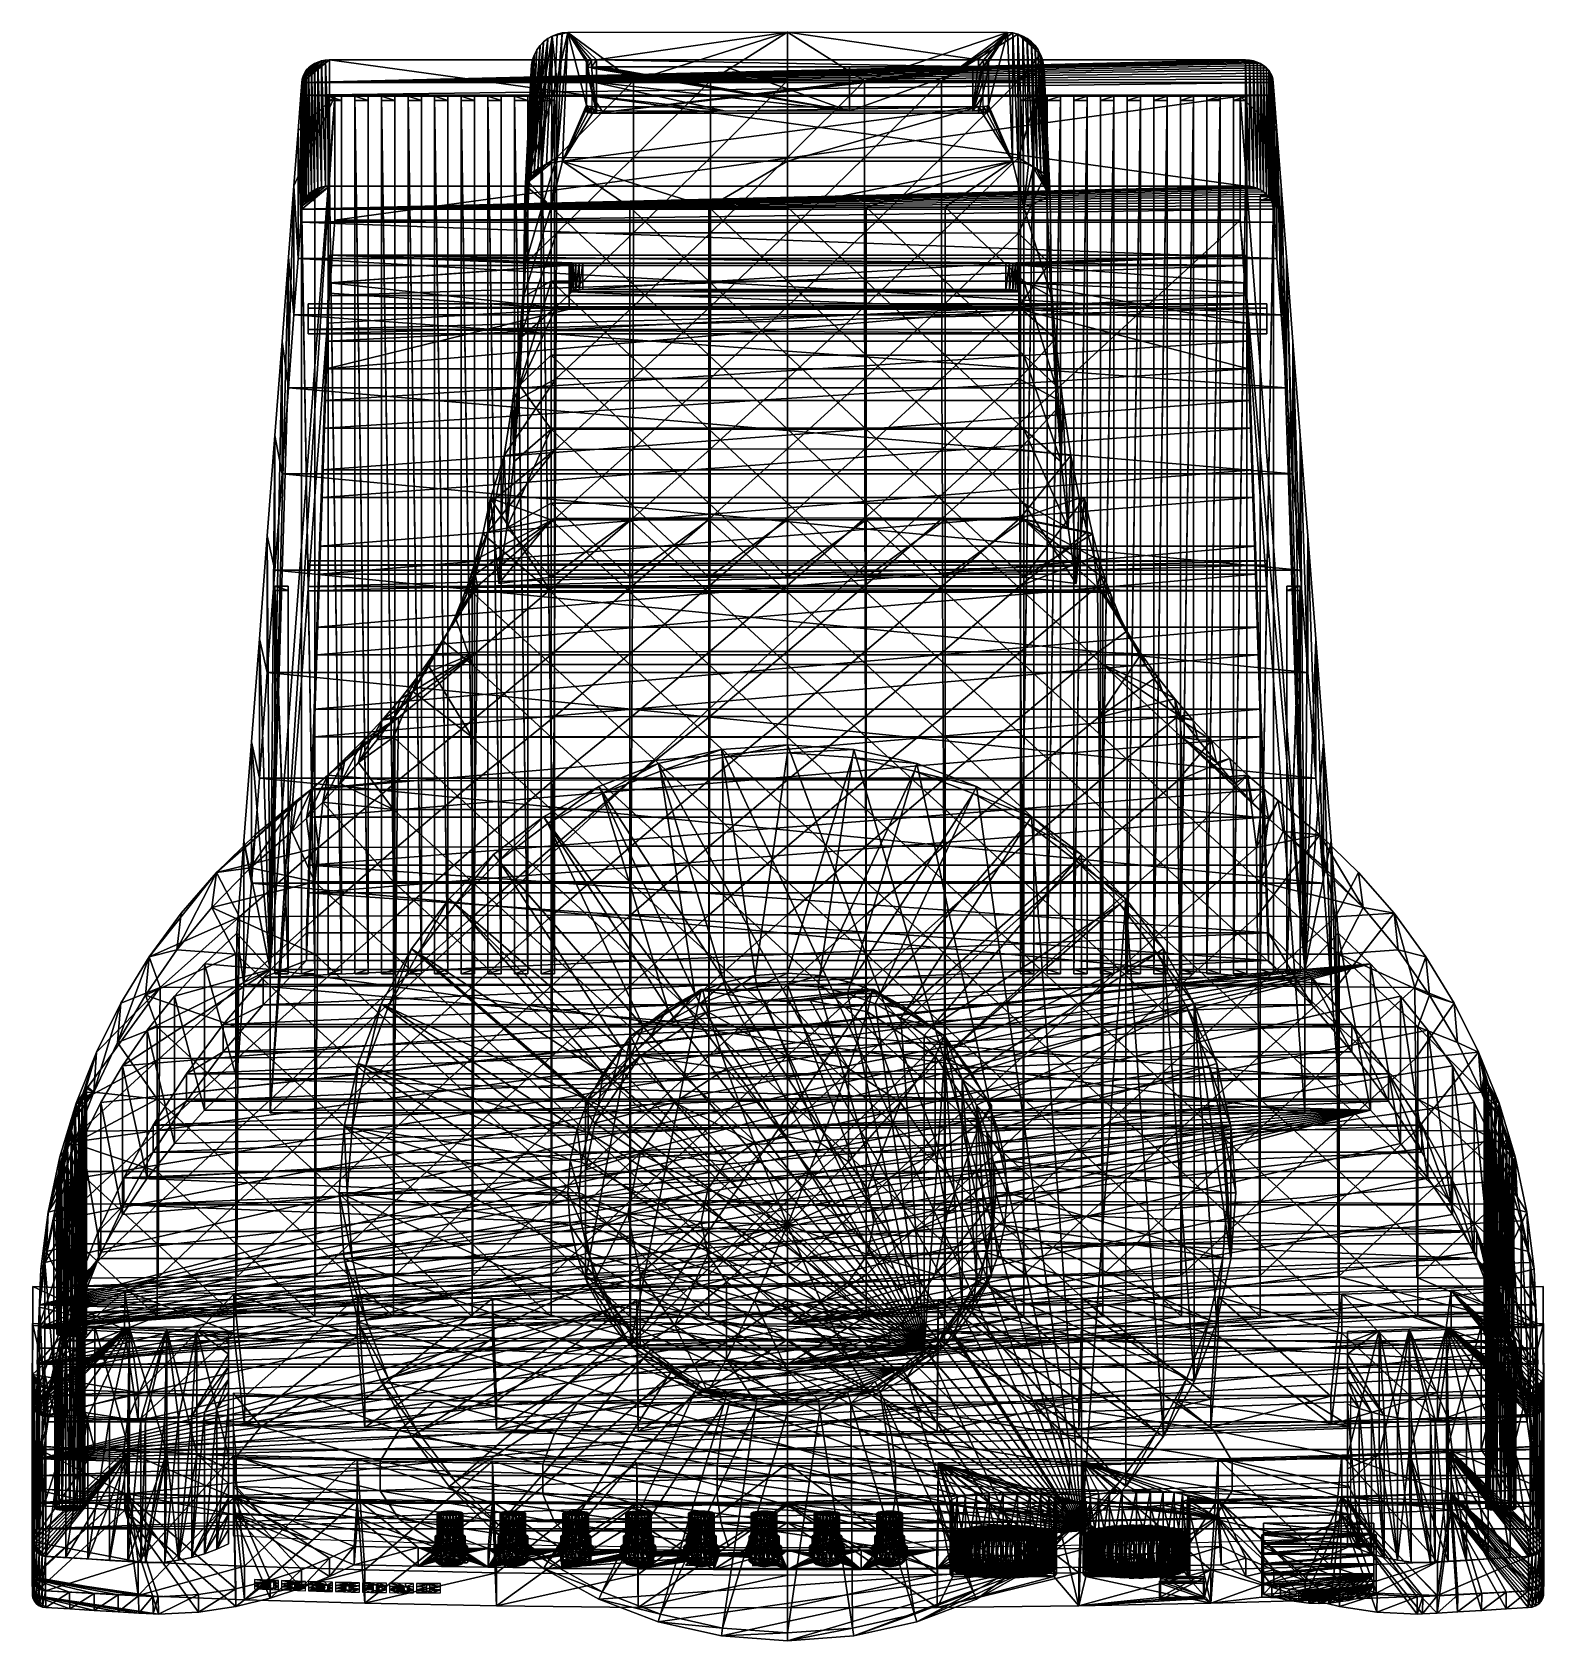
# Model space of a CAD drawing. Extents: x -544 to 24, y 21 to 625.
import ezdxf

# ---------------------------------------------------------------- set-up
doc = ezdxf.new("R2010")
doc.units = 0
doc.layers.add('OBJECT01', color=154, linetype='CONTINUOUS')
doc.layers.add('OBJECT05', color=154, linetype='CONTINUOUS')

msp = doc.modelspace()

# ---------------------------------------------------------------- meshes
at = {"layer": 'OBJECT01', "color": 154}
mesh = msp.add_polyface(dxfattribs=at)
corners = [(-311.28656, 247.977661, -244.907104), (-302.561371, 254.563324, -244.907104), (-304.919647, 258.19751, -263.033112), (-314.128296, 251.246948, -263.033112), (-292.948608, 259.896973, -244.907104), (-294.774261, 263.826721, -263.033112), (-282.569824, 263.857147, -244.907104), (-283.820404, 268.006317, -263.033112), (-271.546448, 266.322357, -244.907104), (-272.186218, 270.608093, -263.033112), (-260, 267.171082, -244.907104), (-260, 271.503845, -263.033112), (-247.813782, 270.608093, -263.033112), (-334.851776, 223.749207, -263.033142), (-398.641296, 278.941498, -281.157898), (-409.915649, 258.622009, -281.157898), (-329.222595, 233.894562, -263.033112), (-322.272034, 243.103241, -263.033112), (-384.72052, 297.384918, -281.157898), (-368.409973, 313.695404, -281.157898), (-349.966583, 327.616211, -281.157867), (-329.647064, 338.890533, -281.157867), (-307.708282, 347.261566, -281.157867), (-284.406982, 352.472504, -281.157867), (-260, 354.266541, -281.157867), (-418.286682, 236.683167, -281.157898), (-412.644135, 259.889587, -299.282654), (-401.164612, 280.578918, -299.282654), (-386.990448, 299.358002, -299.282654), (-370.383057, 315.965332, -299.282654), (-351.604004, 330.139526, -299.282654), (-330.914673, 341.619049, -299.282654), (-308.576599, 350.142426, -299.282654), (-284.851196, 355.448212, -299.282654), (-260, 357.274902, -299.282654), (-149.616928, 61.985134, -299.282684)]
mesh.append_faces([[corners[k] for k in face] for face in [(0, 2, 3), (1, 5, 2), (4, 7, 5), (6, 9, 7), (8, 11, 9), (10, 12, 11), (13, 14, 15), (16, 18, 14), (17, 19, 18), (3, 20, 19), (2, 21, 20), (5, 22, 21), (7, 23, 22), (9, 24, 23), (15, 27, 26), (14, 28, 27), (18, 29, 28), (19, 30, 29), (20, 31, 30), (21, 32, 31), (22, 33, 32), (23, 34, 33)]], dxfattribs={"vtx0": -1})
mesh.append_faces([[corners[k] for k in face] for face in [(31, 32, 35)]], dxfattribs={"vtx1": -1, "vtx2": -1})
mesh.append_faces([[corners[k] for k in face] for face in [(0, 1, 2), (1, 4, 5), (4, 6, 7), (6, 8, 9), (8, 10, 11), (16, 17, 18), (17, 3, 19), (3, 2, 20), (2, 5, 21), (5, 7, 22), (7, 9, 23), (9, 11, 24), (25, 15, 26), (15, 14, 27), (14, 18, 28), (18, 19, 29), (19, 20, 30), (20, 21, 31), (21, 22, 32), (22, 23, 33), (23, 24, 34)]], dxfattribs={"vtx2": -1})
mesh = msp.add_polyface(dxfattribs=at)
corners = [(-260, 267.171082, -244.907104), (-248.453552, 266.322357, -244.907104), (-247.813782, 270.608093, -263.033112), (-237.430191, 263.857147, -244.907104), (-236.179611, 268.006317, -263.033112), (-227.051392, 259.896973, -244.907104), (-225.225739, 263.826721, -263.033112), (-217.438629, 254.563324, -244.907104), (-215.080353, 258.19751, -263.033112), (-205.871689, 251.246979, -263.033112), (-260, 271.503845, -263.033112), (-235.593033, 352.472504, -281.157867), (-260, 354.266541, -281.157867), (-212.291733, 347.261566, -281.157867), (-190.352936, 338.890533, -281.157867), (-170.033417, 327.616211, -281.157867), (-151.590027, 313.695435, -281.157898), (-197.727982, 243.103241, -263.033112), (-135.27951, 297.384918, -281.157898), (-190.77742, 233.894562, -263.033112), (-121.358688, 278.941498, -281.157898), (-110.084366, 258.622009, -281.157898), (-235.148819, 355.448212, -299.282654), (-260, 357.274902, -299.282654), (-211.423431, 350.142426, -299.282654), (-189.085327, 341.619049, -299.282654), (-168.396011, 330.139526, -299.282654), (-149.616928, 315.965363, -299.282654), (-133.009567, 299.358002, -299.282654), (-118.835388, 280.578918, -299.282654), (-107.355865, 259.889587, -299.282654), (-98.832489, 237.551514, -299.282654), (-149.616928, 61.985134, -299.282684), (-284.851196, 355.448212, -299.282654), (-308.576599, 350.142426, -299.282654)]
mesh.append_faces([[corners[k] for k in face] for face in [(1, 4, 2), (3, 6, 4), (5, 8, 6), (7, 9, 8), (10, 11, 12), (2, 13, 11), (4, 14, 13), (6, 15, 14), (8, 16, 15), (9, 18, 16), (17, 20, 18), (19, 21, 20), (12, 22, 23), (11, 24, 22), (13, 25, 24), (14, 26, 25), (15, 27, 26), (16, 28, 27), (18, 29, 28), (20, 30, 29), (21, 31, 30)]], dxfattribs={"vtx0": -1})
mesh.append_faces([[corners[k] for k in face] for face in [(22, 24, 32), (23, 22, 32), (33, 23, 32), (34, 33, 32)]], dxfattribs={"vtx1": -1, "vtx2": -1})
mesh.append_faces([[corners[k] for k in face] for face in [(0, 1, 2), (1, 3, 4), (3, 5, 6), (5, 7, 8), (10, 2, 11), (2, 4, 13), (4, 6, 14), (6, 8, 15), (8, 9, 16), (9, 17, 18), (17, 19, 20), (12, 11, 22), (11, 13, 24), (13, 14, 25), (14, 15, 26), (15, 16, 27), (16, 18, 28), (18, 20, 29), (20, 21, 30)]], dxfattribs={"vtx2": -1})
mesh = msp.add_polyface(dxfattribs=at)
corners = [(-182.652588, 177.428482, -244.907104), (-182.652588, 200.521393, -244.907104), (-185.117783, 211.544739, -244.907104), (-189.077942, 221.923553, -244.907104), (-189.077942, 156.026321, -244.90712), (-194.411606, 231.536285, -244.907104), (-194.411606, 146.413574, -244.90712), (-200.997253, 240.261505, -244.907104), (-208.71344, 129.972198, -244.90712), (-208.71344, 247.977692, -244.907104), (-217.438629, 254.563324, -244.907104), (-227.051392, 259.896973, -244.907104), (-237.430191, 263.857147, -244.907104), (-248.453552, 266.322357, -244.907104), (-260, 267.171082, -244.907104), (-271.546448, 266.322357, -244.907104), (-205.871689, 251.246979, -263.033112), (-197.727982, 243.103241, -263.033112), (-190.77742, 233.894562, -263.033112), (-185.148224, 223.749207, -263.033142), (-180.968628, 212.795319, -263.033142), (-178.366852, 201.161163, -263.033142), (-177.4711, 188.974915, -263.033142), (-110.084366, 258.622009, -281.157898), (-101.713333, 236.683197, -281.157898), (-96.502396, 213.381927, -281.157898), (-94.708344, 188.974915, -281.157928), (-98.832489, 237.551514, -299.282654), (-93.526688, 213.826111, -299.282654), (-91.699997, 188.974915, -299.282654), (-93.526703, 164.123764, -299.282684), (-107.355865, 259.889587, -299.282654), (-118.835388, 280.578918, -299.282654), (-107.355865, 118.060265, -299.282684), (-133.009567, 299.358002, -299.282654), (-118.835388, 97.370949, -299.282684), (-149.616928, 315.965363, -299.282654), (-149.616928, 61.985134, -299.282684), (-168.396011, 330.139526, -299.282654), (-189.085327, 341.619049, -299.282654), (-211.423431, 350.142426, -299.282654)]
mesh.append_faces([[corners[k] for k in face] for face in [(9, 17, 16), (7, 18, 17), (5, 19, 18), (3, 20, 19), (2, 21, 20), (1, 22, 21), (19, 24, 23), (20, 25, 24), (21, 26, 25), (24, 28, 27), (25, 29, 28)]], dxfattribs={"vtx0": -1})
mesh.append_faces([[corners[k] for k in face] for face in [(0, 1, 2), (0, 2, 3), (4, 3, 5), (6, 5, 7), (8, 7, 9), (8, 9, 10), (8, 10, 11), (8, 11, 12), (8, 12, 13), (8, 13, 14), (8, 14, 15)]], dxfattribs={"vtx0": -1, "vtx2": -1})
mesh.append_faces([[corners[k] for k in face] for face in [(27, 28, 30), (31, 27, 30), (32, 31, 33), (34, 32, 35), (36, 34, 37), (38, 36, 37), (39, 38, 37), (40, 39, 37)]], dxfattribs={"vtx1": -1, "vtx2": -1})
mesh.append_faces([[corners[k] for k in face] for face in [(10, 9, 16), (9, 7, 17), (7, 5, 18), (5, 3, 19), (3, 2, 20), (2, 1, 21), (18, 19, 23), (19, 20, 24), (20, 21, 25), (21, 22, 26), (23, 24, 27), (24, 25, 28), (25, 26, 29)]], dxfattribs={"vtx2": -1})
mesh = msp.add_polyface(dxfattribs=at)
corners = [(-208.71344, 129.972198, -244.90712), (-271.546448, 266.322357, -244.907104), (-282.569824, 263.857147, -244.907104), (-292.948608, 259.896973, -244.907104), (-302.561371, 254.563324, -244.907104), (-311.28656, 247.977661, -244.907104), (-319.002747, 240.261505, -244.907104), (-325.588379, 231.536285, -244.907104), (-330.922058, 221.923553, -244.907104), (-334.882202, 211.544739, -244.907104), (-337.347412, 200.521393, -244.907104), (-337.347412, 177.428467, -244.907104), (-338.196136, 188.974915, -244.907104), (-342.5289, 188.974915, -263.033142), (-341.633148, 176.788696, -263.033142), (-341.633148, 201.161163, -263.033142), (-339.031372, 212.795319, -263.033142), (-334.851776, 223.749207, -263.033142), (-329.222595, 233.894562, -263.033112), (-322.272034, 243.103241, -263.033112), (-314.128296, 251.246948, -263.033112), (-425.291656, 188.974915, -281.157928), (-423.49762, 213.381897, -281.157898), (-418.286682, 236.683167, -281.157898), (-409.915649, 258.622009, -281.157898), (-398.641296, 278.941498, -281.157898), (-423.49762, 164.567947, -281.157928), (-428.299988, 188.974915, -299.282654), (-426.473297, 213.826111, -299.282654), (-421.167511, 237.551483, -299.282654), (-412.644135, 259.889587, -299.282654), (-351.604004, 330.139526, -299.282654), (-330.914673, 341.619049, -299.282654), (-149.616928, 61.985134, -299.282684), (-370.383057, 315.965332, -299.282654), (-386.990448, 299.358002, -299.282654), (-401.164612, 280.578918, -299.282654)]
mesh.append_faces([[corners[k] for k in face] for face in [(11, 13, 14), (12, 15, 13), (10, 16, 15), (9, 17, 16), (8, 18, 17), (7, 19, 18), (6, 20, 19), (13, 22, 21), (15, 23, 22), (16, 24, 23), (21, 28, 27), (22, 29, 28), (23, 30, 29)]], dxfattribs={"vtx0": -1})
mesh.append_faces([[corners[k] for k in face] for face in [(0, 1, 2), (0, 2, 3), (0, 3, 4), (0, 4, 5), (0, 5, 6), (0, 6, 7), (0, 7, 8), (0, 8, 9), (0, 9, 10)]], dxfattribs={"vtx0": -1, "vtx2": -1})
mesh.append_faces([[corners[k] for k in face] for face in [(31, 32, 33), (34, 31, 33), (35, 34, 33), (36, 35, 33), (30, 36, 33), (29, 30, 33)]], dxfattribs={"vtx1": -1, "vtx2": -1})
mesh.append_faces([[corners[k] for k in face] for face in [(11, 12, 13), (12, 10, 15), (10, 9, 16), (9, 8, 17), (8, 7, 18), (7, 6, 19), (6, 5, 20), (14, 13, 21), (13, 15, 22), (15, 16, 23), (16, 17, 24), (17, 18, 25), (26, 21, 27), (21, 22, 28), (22, 23, 29)]], dxfattribs={"vtx2": -1})
mesh = msp.add_polyface(dxfattribs=at)
corners = [(-182.652588, 177.428482, -244.907104), (-181.803864, 188.974915, -244.907104), (-182.652588, 200.521393, -244.907104), (-185.117783, 166.405106, -244.907104), (-189.077942, 221.923553, -244.907104), (-189.077942, 156.026321, -244.90712), (-194.411606, 146.413574, -244.90712), (-194.411606, 231.536285, -244.907104), (-200.997253, 137.688385, -244.90712), (-200.997253, 240.261505, -244.907104), (-208.71344, 129.972198, -244.90712), (-217.438629, 123.387177, -244.90712), (-302.561371, 123.387177, -244.90712), (-177.4711, 188.974915, -263.033142), (-178.366852, 176.788712, -263.033142), (-180.968628, 165.154541, -263.033142), (-185.148224, 154.200684, -263.033142), (-190.77742, 144.055298, -263.033142), (-197.727966, 134.846649, -263.033142), (-205.871689, 126.703514, -263.033142), (-215.080353, 119.753006, -263.033142), (-225.225723, 114.12381, -263.033142), (-96.502396, 164.567978, -281.157928), (-94.708344, 188.974915, -281.157928), (-101.713333, 141.266678, -281.157928), (-110.084366, 119.328468, -281.157928), (-121.358688, 99.008972, -281.157928), (-135.279495, 80.565567, -281.157928), (-93.526703, 164.123764, -299.282684), (-91.699997, 188.974915, -299.282654), (-98.832489, 140.398376, -299.282684), (-107.355865, 118.060265, -299.282684), (-93.526688, 213.826111, -299.282654), (-107.355865, 259.889587, -299.282654), (-118.835388, 280.578918, -299.282654), (-118.835388, 97.370949, -299.282684), (-133.009567, 299.358002, -299.282654), (-133.009552, 78.59185, -299.282684), (-149.616928, 61.985134, -299.282684)]
mesh.append_faces([[corners[k] for k in face] for face in [(1, 14, 13), (0, 15, 14), (3, 16, 15), (5, 17, 16), (6, 18, 17), (8, 19, 18), (10, 20, 19), (11, 21, 20), (13, 22, 23), (14, 24, 22), (15, 25, 24), (16, 26, 25), (23, 28, 29), (22, 30, 28), (24, 31, 30)]], dxfattribs={"vtx0": -1})
mesh.append_faces([[corners[k] for k in face] for face in [(33, 28, 30), (33, 30, 31), (34, 31, 35), (36, 35, 37), (36, 37, 38)]], dxfattribs={"vtx0": -1, "vtx2": -1})
mesh.append_faces([[corners[k] for k in face] for face in [(3, 0, 4), (5, 3, 4), (6, 5, 7), (8, 6, 9), (10, 8, 9), (11, 10, 12)]], dxfattribs={"vtx1": -1, "vtx2": -1})
mesh.append_faces([[corners[k] for k in face] for face in [(0, 1, 2), (2, 1, 13), (1, 0, 14), (0, 3, 15), (3, 5, 16), (5, 6, 17), (6, 8, 18), (8, 10, 19), (10, 11, 20), (13, 14, 22), (14, 15, 24), (15, 16, 25), (16, 17, 26), (17, 18, 27), (23, 22, 28), (22, 24, 30), (24, 25, 31), (32, 29, 28)]], dxfattribs={"vtx2": -1})
mesh = msp.add_polyface(dxfattribs=at)
corners = [(-319.002747, 137.688385, -244.90712), (-325.588379, 146.413574, -244.90712), (-329.222595, 144.055298, -263.033142), (-322.272034, 134.846649, -263.033142), (-330.922058, 156.026321, -244.90712), (-334.851776, 154.200684, -263.033142), (-334.882202, 166.405106, -244.907104), (-339.031372, 165.154541, -263.033142), (-337.347412, 177.428467, -244.907104), (-341.633148, 176.788696, -263.033142), (-294.774261, 114.12381, -263.033142), (-349.966583, 50.333637, -281.157928), (-329.647064, 39.059299, -281.157928), (-304.919647, 119.753006, -263.033142), (-314.128296, 126.703514, -263.033142), (-368.409973, 64.255051, -281.157928), (-384.72049, 80.565567, -281.157928), (-398.641296, 99.008972, -281.157928), (-409.915649, 119.328468, -281.157928), (-418.286682, 141.266647, -281.157928), (-423.49762, 164.567947, -281.157928), (-425.291656, 188.974915, -281.157928), (-307.708252, 30.688284, -281.157928), (-330.914673, 36.330788, -299.282684), (-351.604004, 47.810326, -299.282684), (-370.383057, 61.985134, -299.282684), (-386.990417, 78.59185, -299.282684), (-401.164612, 97.370949, -299.282684), (-412.644135, 118.060265, -299.282684), (-421.167511, 140.398346, -299.282684), (-426.473328, 164.123734, -299.282684), (-428.299988, 188.974915, -299.282654), (-426.473297, 213.826111, -299.282654), (-421.167511, 237.551483, -299.282654), (-149.616928, 61.985134, -299.282684)]
mesh.append_faces([[corners[k] for k in face] for face in [(0, 2, 3), (1, 5, 2), (4, 7, 5), (6, 9, 7), (10, 11, 12), (13, 15, 11), (14, 16, 15), (3, 17, 16), (2, 18, 17), (5, 19, 18), (7, 20, 19), (9, 21, 20), (12, 24, 23), (11, 25, 24), (15, 26, 25), (16, 27, 26), (17, 28, 27), (18, 29, 28), (19, 30, 29), (20, 31, 30)]], dxfattribs={"vtx0": -1})
mesh.append_faces([[corners[k] for k in face] for face in [(32, 33, 34), (31, 32, 34), (30, 31, 34), (29, 30, 34), (28, 29, 34)]], dxfattribs={"vtx1": -1, "vtx2": -1})
mesh.append_faces([[corners[k] for k in face] for face in [(0, 1, 2), (1, 4, 5), (4, 6, 7), (6, 8, 9), (13, 14, 15), (14, 3, 16), (3, 2, 17), (2, 5, 18), (5, 7, 19), (7, 9, 20), (22, 12, 23), (12, 11, 24), (11, 15, 25), (15, 16, 26), (16, 17, 27), (17, 18, 28), (18, 19, 29), (19, 20, 30)]], dxfattribs={"vtx2": -1})
mesh = msp.add_polyface(dxfattribs=at)
corners = [(-208.71344, 129.972198, -244.90712), (-337.347412, 200.521393, -244.907104), (-338.196136, 188.974915, -244.907104), (-337.347412, 177.428467, -244.907104), (-334.882202, 166.405106, -244.907104), (-330.922058, 156.026321, -244.90712), (-325.588379, 146.413574, -244.90712), (-319.002747, 137.688385, -244.90712), (-311.28656, 129.972198, -244.90712), (-302.561371, 123.387177, -244.90712), (-217.438629, 123.387177, -244.90712), (-292.948608, 118.053528, -244.90712), (-282.569824, 114.093376, -244.90712), (-271.546448, 111.628181, -244.90712), (-260, 110.779472, -244.90712), (-272.186218, 107.342438, -263.033142), (-260, 106.446701, -263.033142), (-283.820374, 109.944229, -263.033142), (-294.774261, 114.12381, -263.033142), (-304.919647, 119.753006, -263.033142), (-314.128296, 126.703514, -263.033142), (-322.272034, 134.846649, -263.033142), (-248.453552, 111.628181, -244.90712), (-284.406952, 25.477346, -281.157928), (-260, 23.68331, -281.157928), (-307.708252, 30.688284, -281.157928), (-329.647064, 39.059299, -281.157928), (-349.966583, 50.333637, -281.157928), (-247.813766, 107.342438, -263.033142), (-284.851166, 22.501627, -299.282684), (-260, 20.674952, -299.282684), (-308.576569, 27.807413, -299.282684), (-330.914673, 36.330788, -299.282684), (-401.164612, 97.370949, -299.282684), (-412.644135, 118.060265, -299.282684), (-149.616928, 61.985134, -299.282684), (-386.990417, 78.59185, -299.282684), (-370.383057, 61.985134, -299.282684), (-351.604004, 47.810326, -299.282684), (-168.396011, 47.810326, -299.282684)]
mesh.append_faces([[corners[k] for k in face] for face in [(14, 15, 16), (13, 17, 15), (12, 18, 17), (11, 19, 18), (9, 20, 19), (8, 21, 20), (16, 23, 24), (15, 25, 23), (17, 26, 25), (24, 29, 30), (23, 31, 29), (25, 32, 31)]], dxfattribs={"vtx0": -1})
mesh.append_faces([[corners[k] for k in face] for face in [(0, 1, 2), (0, 2, 3), (0, 3, 4), (0, 4, 5), (0, 5, 6), (0, 6, 7), (0, 7, 8), (0, 8, 9), (10, 9, 11), (10, 11, 12), (10, 12, 13)]], dxfattribs={"vtx0": -1, "vtx2": -1})
mesh.append_faces([[corners[k] for k in face] for face in [(33, 34, 35), (36, 33, 35), (37, 36, 35), (38, 37, 35), (32, 38, 39), (31, 32, 39), (29, 31, 39)]], dxfattribs={"vtx1": -1, "vtx2": -1})
mesh.append_faces([[corners[k] for k in face] for face in [(14, 13, 15), (13, 12, 17), (12, 11, 18), (11, 9, 19), (9, 8, 20), (8, 7, 21), (22, 14, 16), (16, 15, 23), (15, 17, 25), (17, 18, 26), (18, 19, 27), (28, 16, 24), (24, 23, 29), (23, 25, 31)]], dxfattribs={"vtx2": -1})
mesh = msp.add_polyface(dxfattribs=at)
corners = [(-217.438629, 123.387177, -244.90712), (-271.546448, 111.628181, -244.90712), (-260, 110.779472, -244.90712), (-248.453552, 111.628181, -244.90712), (-237.430176, 114.093376, -244.90712), (-227.051376, 118.053528, -244.90712), (-225.225723, 114.12381, -263.033142), (-236.179611, 109.944229, -263.033142), (-247.813766, 107.342438, -263.033142), (-260, 106.446701, -263.033142), (-190.77742, 144.055298, -263.033142), (-135.279495, 80.565567, -281.157928), (-121.358688, 99.008972, -281.157928), (-197.727966, 134.846649, -263.033142), (-205.871689, 126.703514, -263.033142), (-151.590027, 64.255051, -281.157928), (-215.080353, 119.753006, -263.033142), (-170.033417, 50.333637, -281.157928), (-190.352936, 39.059299, -281.157928), (-212.291718, 30.688284, -281.157928), (-235.593018, 25.477346, -281.157928), (-260, 23.68331, -281.157928), (-110.084366, 119.328468, -281.157928), (-118.835388, 97.370949, -299.282684), (-107.355865, 118.060265, -299.282684), (-133.009552, 78.59185, -299.282684), (-149.616928, 61.985134, -299.282684), (-168.396011, 47.810326, -299.282684), (-189.085327, 36.330788, -299.282684), (-211.423416, 27.807413, -299.282684), (-235.148804, 22.501627, -299.282684), (-260, 20.674952, -299.282684), (-351.604004, 47.810326, -299.282684), (-284.851166, 22.501627, -299.282684)]
mesh.append_faces([[corners[k] for k in face] for face in [(0, 4, 5), (5, 7, 6), (4, 8, 7), (3, 9, 8), (10, 11, 12), (13, 15, 11), (14, 17, 15), (16, 18, 17), (6, 19, 18), (7, 20, 19), (8, 21, 20), (22, 23, 24), (12, 25, 23), (11, 26, 25), (15, 27, 26), (17, 28, 27), (18, 29, 28), (19, 30, 29), (20, 31, 30)]], dxfattribs={"vtx0": -1})
mesh.append_faces([[corners[k] for k in face] for face in [(0, 1, 2), (0, 2, 3), (0, 3, 4), (32, 26, 27)]], dxfattribs={"vtx0": -1, "vtx2": -1})
mesh.append_faces([[corners[k] for k in face] for face in [(28, 29, 27)]], dxfattribs={"vtx1": -1})
mesh.append_faces([[corners[k] for k in face] for face in [(31, 33, 27), (30, 31, 27), (29, 30, 27)]], dxfattribs={"vtx1": -1, "vtx2": -1})
mesh.append_faces([[corners[k] for k in face] for face in [(0, 5, 6), (5, 4, 7), (4, 3, 8), (13, 14, 15), (14, 16, 17), (16, 6, 18), (6, 7, 19), (7, 8, 20), (22, 12, 23), (12, 11, 25), (11, 15, 26), (15, 17, 27), (17, 18, 28), (18, 19, 29), (19, 20, 30), (20, 21, 31)]], dxfattribs={"vtx2": -1})
at = {"layer": 'OBJECT05', "color": 154}
mesh = msp.add_polyface(dxfattribs=at)
corners = [(-442.371857, 605.949097, 60.637482), (-442.732513, 601.225525, 62.077103), (-77.628128, 605.949097, 60.637478), (-88.049377, 614.479187, 58.034237), (-431.950592, 614.479187, 58.034241), (-77.267471, 601.225525, 62.077099), (-430, 600.794983, 62.208492), (-331.482239, 595.335266, -90.443703), (-332.797455, 595.534546, -89.253075), (-333.298218, 595.814636, -87.579277), (-329.633301, 595.25946, -90.897018), (-333.298218, 600.996399, -56.614368), (-283.21109, 595.25946, -90.897018), (-333.298218, 606.178284, -25.648588), (-236.788895, 595.25946, -90.897018), (-333.298218, 611.360474, 5.318817), (-332.797424, 611.640564, 6.992625), (-331.482239, 611.839783, 8.183224), (-329.633301, 611.915649, 8.636575), (-283.21109, 611.915649, 8.636575), (-236.788895, 611.915649, 8.636575), (-317.817261, 577.765686, 83.421509), (-288.896118, 606.677246, 76.065628), (-317.791351, 606.631104, 75.7901), (-288.909058, 577.811829, 83.697273), (-260, 606.692566, 76.157486), (-260, 577.827209, 83.789139), (-231.103882, 606.677246, 76.065628), (-260, 624.891907, 72.111374), (-342.544128, 624.766418, 71.361664), (-331.725006, 614.441711, 10.21308), (-188.274994, 614.441711, 10.213079), (-188.274994, 596.843933, -94.011772), (-344.538116, 576.386353, -215.17511), (-331.725006, 596.843933, -94.011772), (-188.274994, 611.884705, 10.64097), (-331.725006, 594.439209, -93.60936), (-331.725006, 611.884705, 10.640971), (-333.629486, 611.799561, 10.132237), (-333.629486, 596.929871, -93.503166), (-333.629486, 594.524353, -93.100624), (-333.629486, 614.355835, 9.704467)]
mesh.append_faces([[corners[k] for k in face] for face in [(25, 28, 22), (27, 28, 25)]])
mesh.append_faces([[corners[k] for k in face] for face in [(21, 22, 23), (24, 25, 22), (26, 27, 25), (23, 28, 29)]], dxfattribs={"vtx0": -1})
mesh.append_faces([[corners[k] for k in face] for face in [(32, 33, 34), (35, 36, 37), (37, 36, 38)]], dxfattribs={"vtx0": -1, "vtx1": -1})
mesh.append_faces([[corners[k] for k in face] for face in [(5, 1, 6)]], dxfattribs={"vtx0": -1, "vtx1": -1, "vtx2": -1})
mesh.append_faces([[corners[k] for k in face] for face in [(0, 3, 4), (10, 9, 11), (12, 11, 13), (14, 13, 15), (14, 15, 16), (14, 16, 17), (14, 17, 18), (14, 18, 19), (14, 19, 20)]], dxfattribs={"vtx0": -1, "vtx2": -1})
mesh.append_faces([[corners[k] for k in face] for face in [(22, 28, 23), (30, 28, 31), (28, 30, 29)]], dxfattribs={"vtx1": -1})
mesh.append_faces([[corners[k] for k in face] for face in [(0, 1, 2), (10, 7, 9), (12, 10, 11), (14, 12, 13)]], dxfattribs={"vtx1": -1, "vtx2": -1})
mesh.append_faces([[corners[k] for k in face] for face in [(7, 8, 9), (35, 37, 30), (32, 34, 36), (39, 40, 36), (36, 34, 39), (30, 37, 38), (38, 41, 30)]], dxfattribs={"vtx2": -1})
mesh = msp.add_polyface(dxfattribs=at)
corners = [(-442.732513, 601.225525, 62.077103), (-77.267471, 601.225525, 62.077099), (-77.628128, 605.949097, 60.637478), (-442.371857, 605.949097, 60.637482), (-77.741241, 607.208618, 60.253216), (-78.069778, 608.411072, 59.886211), (-78.597565, 609.543274, 59.540676), (-79.30838, 610.59198, 59.220619), (-80.186035, 611.543701, 58.930126), (-81.214386, 612.385376, 58.673283), (-82.377197, 613.10376, 58.454014), (-83.658295, 613.685608, 58.276421), (-85.041489, 614.117676, 58.14455), (-86.51059, 614.386597, 58.062515), (-88.049377, 614.479187, 58.034237), (-431.950592, 614.479187, 58.034241), (-88.049377, 567.103027, -225.074219), (-90, 600.794983, 62.208488), (-430, 600.794983, 62.208492), (-236.788895, 595.25946, -90.897018), (-236.788895, 611.915649, 8.636575), (-190.366684, 611.915649, 8.636574), (-190.366684, 595.25946, -90.897018), (-188.517746, 611.839783, 8.183223), (-187.202545, 611.640564, 6.992624), (-186.701782, 611.360474, 5.318816), (-186.701782, 595.814636, -87.579277), (-187.20256, 595.534546, -89.253075), (-188.517746, 595.335266, -90.443703), (-260, 577.827209, 83.789139), (-231.090927, 577.811829, 83.697273), (-231.103882, 606.677246, 76.065628), (-202.208649, 606.631104, 75.7901), (-202.182739, 577.765686, 83.421509), (-173.31514, 606.55426, 75.330788), (-177.455872, 624.766418, 71.361664), (-260, 624.891907, 72.111374), (-188.274994, 614.441711, 10.213079), (-188.274994, 594.439209, -93.60936), (-331.725006, 594.439209, -93.60936), (-184.5, 611.261658, 6.917748), (-185.015823, 611.575989, 8.796109), (-186.370514, 611.799561, 10.132236), (-188.274994, 611.884705, 10.64097), (-188.274994, 596.843933, -94.011772), (-331.725006, 614.441711, 10.21308)]
mesh.append_faces([[corners[k] for k in face] for face in [(30, 32, 31), (33, 34, 32), (31, 35, 36)]], dxfattribs={"vtx0": -1})
mesh.append_faces([[corners[k] for k in face] for face in [(17, 1, 18), (40, 39, 41), (41, 39, 42), (42, 39, 43)]], dxfattribs={"vtx0": -1, "vtx1": -1})
mesh.append_faces([[corners[k] for k in face] for face in [(0, 1, 2), (3, 2, 4), (3, 4, 5), (3, 5, 6), (3, 6, 7), (3, 7, 8), (3, 8, 9), (3, 9, 10), (3, 10, 11), (3, 11, 12), (3, 12, 13), (3, 13, 14), (19, 20, 21), (22, 21, 23), (22, 23, 24), (22, 24, 25), (22, 26, 27)]], dxfattribs={"vtx0": -1, "vtx2": -1})
mesh.append_faces([[corners[k] for k in face] for face in [(28, 22, 27), (32, 35, 31), (37, 43, 45)]], dxfattribs={"vtx1": -1})
mesh.append_faces([[corners[k] for k in face] for face in [(22, 19, 21), (36, 35, 37), (38, 39, 40)]], dxfattribs={"vtx1": -1, "vtx2": -1})
mesh.append_faces([[corners[k] for k in face] for face in [(15, 14, 16), (29, 30, 31), (39, 38, 44)]], dxfattribs={"vtx2": -1})
mesh = msp.add_polyface(dxfattribs=at)
corners = [(-397.5, 599.194092, 52.641781), (-402.5, 599.194092, 52.641781), (-402.5, 600.844543, 62.504635), (-397.5, 600.844543, 62.504635), (-387.5, 599.194092, 52.641781), (-392.5, 599.194092, 52.641781), (-392.5, 600.844543, 62.504635), (-387.5, 600.844543, 62.504635), (-367.5, 599.194092, 52.641781), (-372.5, 599.194092, 52.641781), (-372.5, 600.844543, 62.504635), (-367.5, 600.844543, 62.504635), (-357.5, 599.194092, 52.641781), (-362.5, 599.194092, 52.641781), (-362.5, 600.844543, 62.504635), (-357.5, 600.844543, 62.504635), (-377.5, 599.194092, 52.641781), (-382.5, 599.194092, 52.641781), (-382.5, 600.844543, 62.504635), (-377.5, 600.844543, 62.504635), (-347.5, 599.194092, 52.641781), (-352.5, 599.194092, 52.641781), (-352.5, 600.844543, 62.504635), (-347.5, 600.844543, 62.504635), (-356.886108, 571.603394, 84.548416), (-346.684845, 606.55426, 75.330788), (-348.341125, 623.427124, 71.526817), (-350.032745, 622.453674, 71.696205), (-351.568451, 621.254028, 71.91806), (-352.926819, 619.851563, 72.188957), (-354.086517, 618.268372, 72.506676), (-355.026215, 616.527161, 72.86805), (-355.724457, 614.650818, 73.270164), (-356.159943, 612.661682, 73.709724), (-356.311249, 610.582092, 74.183464), (-358.030701, 566.87439, -213.583359), (-358.474884, 564.989441, -213.267914), (-358.627808, 563.015015, -212.9375), (-348.604828, 575.819824, -215.080292), (-350.474945, 575.142639, -214.96698), (-352.207001, 574.230652, -214.814362), (-353.779144, 573.104309, -214.625885), (-355.169464, 571.784973, -214.40509), (-356.356079, 570.292969, -214.155411), (-357.317139, 568.64917, -213.880341)]
mesh.append_faces([[corners[k] for k in face] for face in [(24, 33, 34), (26, 38, 39)]], dxfattribs={"vtx0": -1})
mesh.append_faces([[corners[k] for k in face] for face in [(24, 26, 27), (24, 28, 29), (24, 29, 30), (24, 30, 31), (24, 31, 32), (24, 32, 33)]], dxfattribs={"vtx0": -1, "vtx2": -1})
mesh.append_faces([[corners[k] for k in face] for face in [(3, 0, 2), (7, 4, 6), (11, 8, 10), (15, 12, 14), (19, 16, 18), (23, 20, 22)]], dxfattribs={"vtx1": -1})
mesh.append_faces([[corners[k] for k in face] for face in [(27, 28, 24)]], dxfattribs={"vtx1": -1, "vtx2": -1})
mesh.append_faces([[corners[k] for k in face] for face in [(0, 1, 2), (4, 5, 6), (8, 9, 10), (12, 13, 14), (16, 17, 18), (20, 21, 22), (24, 25, 26), (35, 32, 31), (36, 33, 32), (37, 34, 33), (40, 27, 26), (26, 39, 40), (41, 28, 27), (27, 40, 41), (42, 29, 28), (28, 41, 42), (43, 30, 29), (44, 31, 30)]], dxfattribs={"vtx2": -1})
mesh = msp.add_polyface(dxfattribs=at)
corners = [(-346.723694, 577.688782, 82.962074), (-317.791351, 606.631104, 75.7901), (-346.684845, 606.55426, 75.330788), (-342.544128, 624.766418, 71.361664), (-348.341125, 623.427124, 71.526817), (-344.575439, 624.606018, 71.356201), (-346.514893, 624.152039, 71.412369), (-346.618591, 576.241333, -215.150833), (-344.538116, 576.386353, -215.17511), (-348.604828, 575.819824, -215.080292), (-333.629486, 596.929871, -93.503166), (-331.725006, 596.843933, -94.011772), (-334.984161, 597.155396, -92.167358), (-335.5, 597.472473, -90.289467), (-335.5, 613.813232, 6.490765), (-334.984192, 614.13031, 8.368663), (-333.629486, 614.355835, 9.704467), (-331.725006, 614.441711, 10.21308), (-333.629486, 611.799561, 10.132237), (-331.725006, 594.439209, -93.60936), (-334.984192, 611.575989, 8.79611), (-335.5, 611.261658, 6.917749), (-335.5, 595.062256, -89.886131), (-334.984161, 594.747925, -91.764481), (-333.629486, 594.524353, -93.100624)]
mesh.append_faces([[corners[k] for k in face] for face in [(0, 1, 2), (4, 5, 6), (14, 22, 13)]], dxfattribs={"vtx0": -1})
mesh.append_faces([[corners[k] for k in face] for face in [(2, 3, 4), (13, 3, 14), (18, 19, 20), (20, 19, 21), (21, 19, 22), (22, 19, 23)]], dxfattribs={"vtx0": -1, "vtx1": -1})
mesh.append_faces([[corners[k] for k in face] for face in [(4, 3, 5)]], dxfattribs={"vtx0": -1, "vtx2": -1})
mesh.append_faces([[corners[k] for k in face] for face in [(1, 3, 2), (6, 9, 4), (21, 22, 14)]], dxfattribs={"vtx1": -1})
mesh.append_faces([[corners[k] for k in face] for face in [(10, 11, 8), (12, 10, 8), (8, 3, 13), (13, 12, 8), (15, 14, 3), (16, 15, 3), (17, 16, 3)]], dxfattribs={"vtx1": -1, "vtx2": -1})
mesh.append_faces([[corners[k] for k in face] for face in [(7, 5, 3), (3, 8, 7), (9, 6, 5), (5, 7, 9), (19, 24, 23), (12, 23, 24), (24, 10, 12), (13, 22, 23), (23, 12, 13), (15, 20, 21), (21, 14, 15), (16, 18, 20), (20, 15, 16)]], dxfattribs={"vtx2": -1})
mesh = msp.add_polyface(dxfattribs=at)
corners = [(-190.366684, 595.25946, -90.897018), (-186.701782, 611.360474, 5.318816), (-186.701782, 606.178284, -25.64859), (-186.701782, 600.996399, -56.614372), (-186.701782, 595.814636, -87.579277), (-202.208649, 606.631104, 75.7901), (-173.31514, 606.55426, 75.330788), (-173.485092, 624.152039, 71.412369), (-175.424545, 624.606018, 71.356201), (-177.455872, 624.766418, 71.361664), (-175.461868, 576.386353, -215.17511), (-173.381378, 576.241333, -215.150848), (-186.370514, 614.355835, 9.704466), (-188.274994, 614.441711, 10.213079), (-185.015823, 614.13031, 8.368662), (-184.5, 613.813232, 6.490764), (-184.5, 597.472473, -90.289467), (-185.015808, 597.155396, -92.167358), (-186.370514, 596.929871, -93.503166), (-188.274994, 596.843933, -94.011772), (-185.015808, 594.747925, -91.764481), (-186.370514, 594.524353, -93.100624), (-184.5, 595.062256, -89.886131), (-188.274994, 594.439209, -93.60936), (-184.5, 611.261658, 6.917748), (-186.370514, 611.799561, 10.132236), (-188.274994, 611.884705, 10.64097), (-185.015823, 611.575989, 8.796109)]
mesh.append_faces([[corners[k] for k in face] for face in [(5, 8, 9)]], dxfattribs={"vtx0": -1})
mesh.append_faces([[corners[k] for k in face] for face in [(22, 23, 24)]], dxfattribs={"vtx0": -1, "vtx1": -1})
mesh.append_faces([[corners[k] for k in face] for face in [(0, 1, 2), (0, 2, 3), (0, 3, 4), (5, 7, 8), (9, 14, 12), (9, 16, 15), (16, 9, 10)]], dxfattribs={"vtx0": -1, "vtx2": -1})
mesh.append_faces([[corners[k] for k in face] for face in [(20, 21, 22), (27, 25, 14), (22, 24, 16)]], dxfattribs={"vtx1": -1})
mesh.append_faces([[corners[k] for k in face] for face in [(12, 13, 9), (15, 14, 9), (17, 16, 10), (18, 17, 10), (19, 18, 10), (21, 23, 22)]], dxfattribs={"vtx1": -1, "vtx2": -1})
mesh.append_faces([[corners[k] for k in face] for face in [(5, 6, 7), (10, 9, 8), (8, 11, 10), (19, 23, 21), (12, 25, 26), (26, 13, 12), (25, 12, 14), (15, 24, 27), (27, 14, 15), (24, 15, 16), (17, 20, 22), (22, 16, 17), (18, 21, 20), (20, 17, 18), (21, 18, 19)]], dxfattribs={"vtx2": -1})
mesh = msp.add_polyface(dxfattribs=at)
corners = [(-167.5, 600.844543, 62.504635), (-167.5, 599.194092, 52.641777), (-172.5, 599.194092, 52.641777), (-172.5, 600.844543, 62.504635), (-163.688751, 610.582092, 74.183464), (-173.276291, 577.688782, 82.962074), (-163.113892, 571.603394, 84.548416), (-173.31514, 606.55426, 75.330788), (-163.840057, 612.661682, 73.709724), (-164.275528, 614.650818, 73.270164), (-164.973785, 616.527161, 72.86805), (-173.485092, 624.152039, 71.412369), (-165.913467, 618.268372, 72.506676), (-167.073181, 619.851563, 72.188957), (-168.431549, 621.254028, 71.91806), (-169.967239, 622.453674, 71.696205), (-171.658875, 623.427124, 71.526817), (-161.372177, 563.015015, -212.9375), (-161.525116, 564.989441, -213.267914), (-161.969299, 566.87439, -213.583359), (-162.682861, 568.64917, -213.880341), (-163.643906, 570.292969, -214.155426), (-164.830521, 571.784973, -214.40509), (-166.220856, 573.104309, -214.625885), (-167.792999, 574.230652, -214.814362), (-169.525055, 575.142639, -214.96698), (-171.395157, 575.819824, -215.080292), (-173.381378, 576.241333, -215.150848), (-175.424545, 624.606018, 71.356201)]
mesh.append_faces([[corners[k] for k in face] for face in [(0, 2, 3), (4, 5, 6), (5, 4, 7)]], dxfattribs={"vtx0": -1})
mesh.append_faces([[corners[k] for k in face] for face in [(10, 7, 9), (7, 10, 11)]], dxfattribs={"vtx0": -1, "vtx1": -1})
mesh.append_faces([[corners[k] for k in face] for face in [(7, 8, 9), (11, 10, 12), (11, 12, 13), (11, 13, 14), (11, 14, 15)]], dxfattribs={"vtx0": -1, "vtx2": -1})
mesh.append_faces([[corners[k] for k in face] for face in [(16, 11, 15), (11, 16, 26)]], dxfattribs={"vtx1": -1})
mesh.append_faces([[corners[k] for k in face] for face in [(0, 1, 2), (7, 4, 8), (17, 4, 6), (18, 8, 4), (19, 9, 8), (8, 18, 19), (20, 10, 9), (9, 19, 20), (21, 12, 10), (10, 20, 21), (22, 13, 12), (12, 21, 22), (23, 14, 13), (13, 22, 23), (24, 15, 14), (14, 23, 24), (25, 16, 15), (15, 24, 25), (16, 25, 26), (27, 28, 11), (11, 26, 27)]], dxfattribs={"vtx2": -1})
mesh = msp.add_polyface(dxfattribs=at)
corners = [(-342, 530.785828, -281.368011), (-431.950592, 530.785828, -281.368011), (-342, 537.316528, -242.340042), (-431.950592, 541.18335, -219.231949), (-341.816742, 537.54126, -240.997192), (-341.299713, 537.743286, -239.789963), (-340.497955, 537.91449, -238.766754), (-339.460541, 538.046753, -237.975998), (-338.236542, 538.13208, -237.466049), (-336.875, 538.162354, -237.285324), (-342, 520.843018, -279.70401), (-360.601959, 509.683197, 106.714195), (-346.859497, 521.762024, 102.106758), (-346.782196, 549.42572, 91.907249), (-358.386322, 538.146057, 95.64196), (-346.723694, 577.688782, 82.962074), (-356.886108, 571.603394, 84.548416), (-346.684845, 606.55426, 75.330788), (-348.765015, 531.351501, -207.638855), (-359.155396, 525.449219, -206.651169), (-348.765015, 559.150757, -212.290848), (-358.030701, 566.87439, -213.583359), (-357.317139, 568.64917, -213.880341), (-348.604828, 575.819824, -215.080292), (-358.474884, 564.989441, -213.267914), (-358.627808, 563.015015, -212.9375), (-350.474945, 575.142639, -214.96698), (-352.207001, 574.230652, -214.814362), (-353.779144, 573.104309, -214.625885), (-355.169464, 571.784973, -214.40509), (-356.356079, 570.292969, -214.155411), (-355.026215, 616.527161, 72.86805), (-355.724457, 614.650818, 73.270164), (-356.311249, 610.582092, 74.183464), (-356.159943, 612.661682, 73.709724), (-352.926819, 619.851563, 72.188957), (-354.086517, 618.268372, 72.506676)]
mesh.append_faces([[corners[k] for k in face] for face in [(16, 15, 17), (18, 19, 20)]])
mesh.append_faces([[corners[k] for k in face] for face in [(10, 1, 0), (14, 15, 16)]], dxfattribs={"vtx0": -1})
mesh.append_faces([[corners[k] for k in face] for face in [(2, 1, 4), (20, 22, 23)]], dxfattribs={"vtx0": -1, "vtx1": -1})
mesh.append_faces([[corners[k] for k in face] for face in [(20, 21, 22)]], dxfattribs={"vtx0": -1, "vtx2": -1})
mesh.append_faces([[corners[k] for k in face] for face in [(0, 1, 2), (14, 11, 13), (30, 29, 22), (16, 19, 14), (33, 25, 16), (19, 16, 25)]], dxfattribs={"vtx1": -1})
mesh.append_faces([[corners[k] for k in face] for face in [(1, 3, 4), (5, 4, 3), (6, 5, 3), (7, 6, 3), (8, 7, 3), (9, 8, 3), (20, 19, 21), (24, 21, 19), (26, 23, 22), (27, 26, 22), (28, 27, 22), (29, 28, 22)]], dxfattribs={"vtx1": -1, "vtx2": -1})
mesh.append_faces([[corners[k] for k in face] for face in [(11, 12, 13), (14, 13, 15), (19, 25, 24), (31, 22, 21), (32, 21, 24), (34, 24, 25), (35, 29, 30), (36, 30, 22)]], dxfattribs={"vtx2": -1})
mesh = msp.add_polyface(dxfattribs=at)
corners = [(-437.5, 561.7229, 64.072464), (-442.5, 561.7229, 64.072464), (-442.5, 563.373352, 73.935318), (-437.5, 563.373352, 73.935318), (-447.378693, 540.376953, 80.650146), (-445.33136, 567.189636, 72.465462), (-445.33136, 518.752563, -216.983093), (-443.750793, 587.88916, 66.147415), (-443.750793, 539.916626, -220.524796), (-442.732513, 601.225525, 62.077103), (-442.732513, 553.552307, -222.806595), (-442.371857, 558.381531, -223.614731), (-442.371857, 605.949097, 60.637482), (-442.258759, 559.669312, -223.830231), (-442.258759, 607.208618, 60.25322), (-441.930206, 560.898743, -224.035965), (-441.930206, 608.411072, 59.886215), (-441.402435, 562.056335, -224.229675), (-441.402435, 609.543274, 59.540676), (-440.69162, 563.128601, -224.409119), (-440.69162, 610.59198, 59.220623), (-439.813934, 564.101685, -224.57196), (-439.813934, 611.543701, 58.93013), (-438.785614, 564.962219, -224.715958), (-438.785614, 612.385376, 58.673286), (-437.622803, 565.696777, -224.838882), (-437.622803, 613.10376, 58.454018), (-436.341705, 566.291626, -224.938431), (-431.950592, 567.103027, -225.074203), (-433.48941, 567.008423, -225.05838), (-434.958496, 566.733459, -225.01236), (-432.467804, 526.034241, -216.696854), (-432.086304, 537.209045, -218.566879), (-432.086304, 526.811646, -280.702972), (-432.467804, 515.636902, -278.832886), (-431.950592, 541.18335, -219.231949), (-431.950592, 530.785828, -281.368011), (-342, 520.843018, -279.70401)]
mesh.append_faces([[corners[k] for k in face] for face in [(5, 8, 6), (7, 10, 8), (9, 11, 10), (12, 13, 11), (14, 15, 13), (16, 17, 15), (18, 19, 17), (20, 21, 19), (22, 23, 21), (24, 25, 23), (26, 27, 25), (23, 19, 21), (31, 33, 34), (32, 36, 33)]], dxfattribs={"vtx0": -1})
mesh.append_faces([[corners[k] for k in face] for face in [(28, 11, 13), (30, 13, 15), (25, 15, 17), (25, 17, 19), (37, 34, 33), (37, 33, 36)]], dxfattribs={"vtx0": -1, "vtx2": -1})
mesh.append_faces([[corners[k] for k in face] for face in [(3, 0, 2)]], dxfattribs={"vtx1": -1})
mesh.append_faces([[corners[k] for k in face] for face in [(29, 28, 13), (30, 29, 13), (27, 30, 15), (25, 27, 15), (23, 25, 19)]], dxfattribs={"vtx1": -1, "vtx2": -1})
mesh.append_faces([[corners[k] for k in face] for face in [(0, 1, 2), (4, 5, 6), (5, 7, 8), (7, 9, 10), (31, 32, 33), (32, 35, 36)]], dxfattribs={"vtx2": -1})
mesh = msp.add_polyface(dxfattribs=at)
corners = [(-407.5, 599.194092, 52.641781), (-412.5, 599.194092, 52.641781), (-412.5, 600.844543, 62.504635), (-407.5, 600.844543, 62.504635), (-417.5, 599.194092, 52.641781), (-422.5, 599.194092, 52.641781), (-422.5, 600.844543, 62.504635), (-417.5, 600.844543, 62.504635), (-427.5, 599.194092, 52.641781), (-432.5, 599.194092, 52.641781), (-432.5, 600.844543, 62.504635), (-427.5, 600.844543, 62.504635), (-442.258759, 607.208618, 60.25322), (-442.371857, 605.949097, 60.637482), (-431.950592, 614.479187, 58.034241), (-433.48941, 614.386658, 58.062477), (-434.958496, 614.117676, 58.14455), (-441.930206, 608.411072, 59.886215), (-436.341705, 613.685608, 58.276424), (-437.622803, 613.10376, 58.454018), (-441.402435, 609.543274, 59.540676), (-440.69162, 610.59198, 59.220623), (-438.785614, 612.385376, 58.673286), (-439.813934, 611.543701, 58.93013), (-442.732513, 601.225525, 62.077103), (-442.371857, 558.381531, -223.614731), (-442.258759, 559.669312, -223.830231), (-441.930206, 560.898743, -224.035965), (-441.402435, 562.056335, -224.229675), (-440.69162, 563.128601, -224.409119), (-439.813934, 564.101685, -224.57196), (-438.785614, 564.962219, -224.715958), (-437.622803, 565.696777, -224.838882), (-436.341705, 566.291626, -224.938431), (-434.958496, 566.733459, -225.01236), (-433.48941, 567.008423, -225.05838), (-431.950592, 567.103027, -225.074203), (-445.33136, 567.189636, 72.465462), (-430, 600.794983, 62.208492), (-443.750793, 587.88916, 66.147415)]
mesh.append_faces([[corners[k] for k in face] for face in [(18, 34, 33), (16, 35, 34), (15, 36, 35)]], dxfattribs={"vtx0": -1})
mesh.append_faces([[corners[k] for k in face] for face in [(37, 38, 39), (39, 38, 24)]], dxfattribs={"vtx0": -1, "vtx1": -1})
mesh.append_faces([[corners[k] for k in face] for face in [(12, 14, 15), (12, 15, 16), (17, 16, 18), (17, 18, 19), (21, 19, 22)]], dxfattribs={"vtx0": -1, "vtx2": -1})
mesh.append_faces([[corners[k] for k in face] for face in [(3, 0, 2), (7, 4, 6), (11, 8, 10), (23, 21, 22)]], dxfattribs={"vtx1": -1})
mesh.append_faces([[corners[k] for k in face] for face in [(12, 13, 14), (17, 12, 16), (20, 17, 19), (21, 20, 19)]], dxfattribs={"vtx1": -1, "vtx2": -1})
mesh.append_faces([[corners[k] for k in face] for face in [(0, 1, 2), (4, 5, 6), (8, 9, 10), (24, 13, 25), (13, 12, 26), (12, 17, 27), (17, 20, 28), (20, 21, 29), (21, 23, 30), (23, 22, 31), (22, 19, 32), (19, 18, 33), (18, 16, 34), (16, 15, 35), (15, 14, 36)]], dxfattribs={"vtx2": -1})
mesh = msp.add_polyface(dxfattribs=at)
corners = [(-80, 522.837097, 81.05912), (-440, 521.186646, 71.196266), (-440, 522.837097, 81.059128), (-431.950592, 614.479187, 58.034241), (-88.049377, 567.103027, -225.074219), (-431.950592, 567.103027, -225.074203), (-442.371857, 558.381531, -223.614731), (-430, 600.794983, 62.208492), (-430, 554.340454, -215.392471), (-90, 600.794983, 62.208488), (-432.086304, 537.209045, -218.566879), (-432.467804, 526.034241, -216.696854), (-87.913712, 537.209045, -218.566879), (-431.950592, 541.18335, -219.231949), (-178, 538.162354, -237.285324), (-336.875, 538.162354, -237.285324), (-178, 528.21991, -235.621521), (-342, 527.374023, -240.676239), (-336.875, 528.21991, -235.621521), (-172.875, 520.843018, -279.70401), (-342, 520.843018, -279.70401), (-317.907776, 521.83905, 102.566978), (-288.954315, 521.885254, 102.843102), (-288.928558, 549.548828, 92.642929), (-317.856262, 549.502686, 92.367043), (-260, 521.900635, 102.935089), (-260, 549.564209, 92.734848), (-231.071426, 549.548828, 92.642929), (-288.909058, 577.811829, 83.697273), (-317.817261, 577.765686, 83.421509), (-260, 577.827209, 83.789139), (-231.090927, 577.811829, 83.697273), (-288.896118, 606.677246, 76.065628), (-260, 606.692566, 76.157486), (-260, 503.552368, -202.986862), (-289.588348, 531.351501, -207.638855), (-260, 531.351501, -207.638855), (-289.588348, 503.552368, -202.986862), (-319.176697, 531.351501, -207.638855), (-230.411652, 531.351501, -207.638855), (-260, 559.150757, -212.290848), (-289.588348, 559.150757, -212.290848), (-319.176697, 559.150757, -212.290848), (-260, 576.386353, -215.17511), (-344.538116, 576.386353, -215.17511), (-188.274994, 596.843933, -94.011772)]
mesh.append_faces([[corners[k] for k in face] for face in [(41, 43, 40)]])
mesh.append_faces([[corners[k] for k in face] for face in [(0, 1, 2), (3, 4, 5), (17, 19, 20), (21, 23, 24), (22, 26, 23), (25, 27, 26), (24, 28, 29), (23, 30, 28), (26, 31, 30), (34, 35, 36), (37, 38, 35), (36, 41, 40), (35, 42, 41)]], dxfattribs={"vtx0": -1})
mesh.append_faces([[corners[k] for k in face] for face in [(16, 17, 18)]], dxfattribs={"vtx0": -1, "vtx1": -1})
mesh.append_faces([[corners[k] for k in face] for face in [(13, 14, 15)]], dxfattribs={"vtx0": -1, "vtx2": -1})
mesh.append_faces([[corners[k] for k in face] for face in [(7, 8, 9), (42, 44, 41), (43, 41, 44)]], dxfattribs={"vtx1": -1})
mesh.append_faces([[corners[k] for k in face] for face in [(5, 4, 6), (10, 11, 12), (13, 10, 12)]], dxfattribs={"vtx1": -1, "vtx2": -1})
mesh.append_faces([[corners[k] for k in face] for face in [(18, 15, 14), (21, 22, 23), (22, 25, 26), (24, 23, 28), (23, 26, 30), (29, 28, 32), (28, 30, 33), (39, 36, 40), (36, 35, 41), (35, 38, 42), (45, 43, 44)]], dxfattribs={"vtx2": -1})
mesh = msp.add_polyface(dxfattribs=at)
corners = [(-176.638458, 538.13208, -237.466049), (-178, 538.162354, -237.285324), (-88.049377, 541.18335, -219.231949), (-172.875, 537.316528, -242.340042), (-172.875, 527.374023, -240.676239), (-173.058243, 527.598755, -239.333374), (-174.377029, 537.91449, -238.766754), (-174.377029, 527.971985, -237.102951), (-175.414459, 528.104309, -236.312195), (-173.575287, 537.743286, -239.789963), (-173.575287, 527.800781, -238.12616), (-173.058243, 537.54126, -240.997192), (-172.875, 530.785828, -281.368011), (-172.875, 520.843018, -279.70401), (-161.613678, 538.145996, 95.641968), (-173.140503, 521.762024, 102.106758), (-159.398041, 509.683197, 106.714195), (-173.217804, 549.42572, 91.907249), (-163.113892, 571.603394, 84.548416), (-173.276291, 577.688782, 82.962074), (-171.23497, 531.351501, -207.638855), (-160.844604, 525.449219, -206.651169), (-159.39801, 492.329163, -201.108566), (-171.23497, 559.150757, -212.290863), (-161.372177, 563.015015, -212.9375), (-161.525116, 564.989441, -213.267914), (-163.643906, 570.292969, -214.155426), (-162.682861, 568.64917, -213.880341), (-161.969299, 566.87439, -213.583359), (-164.830521, 571.784973, -214.40509), (-166.220856, 573.104309, -214.625885), (-167.792999, 574.230652, -214.814362), (-169.525055, 575.142639, -214.96698), (-171.395157, 575.819824, -215.080292), (-175.461868, 576.386353, -215.17511), (-173.381378, 576.241333, -215.150848), (-163.688751, 610.582092, 74.183464)]
mesh.append_faces([[corners[k] for k in face] for face in [(17, 18, 19)]])
mesh.append_faces([[corners[k] for k in face] for face in [(25, 27, 28)]], dxfattribs={"vtx0": -1})
mesh.append_faces([[corners[k] for k in face] for face in [(24, 26, 25), (23, 34, 33)]], dxfattribs={"vtx0": -1, "vtx1": -1})
mesh.append_faces([[corners[k] for k in face] for face in [(25, 26, 27), (24, 29, 26), (24, 30, 29), (24, 31, 30)]], dxfattribs={"vtx0": -1, "vtx2": -1})
mesh.append_faces([[corners[k] for k in face] for face in [(13, 4, 12), (14, 15, 16), (15, 14, 17), (18, 17, 14), (24, 21, 23), (35, 33, 34), (18, 14, 21)]], dxfattribs={"vtx1": -1})
mesh.append_faces([[corners[k] for k in face] for face in [(0, 1, 2), (24, 23, 31), (32, 31, 23)]], dxfattribs={"vtx1": -1, "vtx2": -1})
mesh.append_faces([[corners[k] for k in face] for face in [(3, 4, 5), (6, 7, 8), (9, 10, 7), (7, 6, 9), (11, 5, 10), (10, 9, 11), (5, 11, 3), (4, 3, 12), (20, 21, 22), (21, 20, 23), (23, 33, 32), (22, 14, 16), (14, 22, 21), (18, 21, 24), (36, 24, 25)]], dxfattribs={"vtx2": -1})
mesh = msp.add_polyface(dxfattribs=at)
corners = [(-77.5, 563.373352, 73.935318), (-77.5, 561.7229, 64.072464), (-82.5, 561.7229, 64.072464), (-82.5, 563.373352, 73.935318), (-80, 513.190796, 84.003769), (-80, 511.540009, 74.138985), (-80, 521.186646, 71.196266), (-80, 522.837097, 81.05912), (-77.628128, 605.949097, 60.637478), (-77.267471, 553.552307, -222.806595), (-77.628128, 558.381531, -223.614731), (-77.267471, 601.225525, 62.077099), (-76.249191, 587.88916, 66.147415), (-76.249191, 539.916626, -220.524796), (-74.668625, 567.189636, 72.465462), (-74.668625, 518.752563, -216.983109), (-72.621292, 540.376953, 80.650146), (-72.621292, 491.33783, -212.395432), (-82.377197, 613.10376, 58.454014), (-81.214386, 564.962219, -224.715958), (-82.377197, 565.696777, -224.838882), (-81.214386, 612.385376, 58.673283), (-80.186035, 564.101685, -224.57196), (-80.186035, 611.543701, 58.930126), (-79.30838, 563.128601, -224.409119), (-79.30838, 610.59198, 59.220619), (-78.597565, 562.056335, -224.229675), (-78.597565, 609.543274, 59.540676), (-78.069778, 560.898743, -224.035965), (-78.069778, 608.411072, 59.886211), (-77.741241, 559.669312, -223.830231), (-77.741241, 607.208618, 60.253216), (-88.049377, 541.18335, -219.231949), (-87.913712, 537.209045, -218.566879), (-87.913712, 526.811462, -280.702942), (-88.049377, 530.785828, -281.368011), (-87.532211, 526.034241, -216.696854), (-87.532211, 515.636902, -278.832886), (-86.943192, 498.383148, -275.945343), (-172.875, 537.316528, -242.340042), (-175.414459, 538.046753, -237.975983), (-176.638458, 538.13208, -237.466049), (-174.377029, 537.91449, -238.766754), (-173.575287, 537.743286, -239.789963), (-173.058243, 537.54126, -240.997192), (-172.875, 530.785828, -281.368011), (-172.875, 520.843018, -279.70401)]
mesh.append_faces([[corners[k] for k in face] for face in [(0, 2, 3), (4, 6, 7), (8, 9, 10), (11, 13, 9), (12, 15, 13), (14, 17, 15), (18, 19, 20), (21, 22, 19), (23, 24, 22), (25, 26, 24), (27, 28, 26), (29, 30, 28), (31, 10, 30), (32, 34, 35), (33, 37, 34), (36, 38, 37)]], dxfattribs={"vtx0": -1})
mesh.append_faces([[corners[k] for k in face] for face in [(45, 37, 46), (37, 45, 34)]], dxfattribs={"vtx0": -1, "vtx1": -1})
mesh.append_faces([[corners[k] for k in face] for face in [(32, 35, 39), (40, 41, 32), (42, 40, 32), (43, 42, 32), (44, 43, 32), (39, 44, 32)]], dxfattribs={"vtx1": -1, "vtx2": -1})
mesh.append_faces([[corners[k] for k in face] for face in [(0, 1, 2), (4, 5, 6), (11, 12, 13), (12, 14, 15), (14, 16, 17), (32, 33, 34), (33, 36, 37), (35, 45, 39), (45, 35, 34)]], dxfattribs={"vtx2": -1})
mesh = msp.add_polyface(dxfattribs=at)
corners = [(-107.5, 600.844543, 62.504635), (-107.5, 599.194092, 52.641777), (-112.5, 599.194092, 52.641777), (-112.5, 600.844543, 62.504635), (-117.5, 600.844543, 62.504635), (-117.5, 599.194092, 52.641777), (-122.5, 599.194092, 52.641777), (-122.5, 600.844543, 62.504635), (-97.5, 600.844543, 62.504635), (-97.5, 599.194092, 52.641777), (-102.5, 599.194092, 52.641777), (-102.5, 600.844543, 62.504635), (-127.5, 600.844543, 62.504635), (-127.5, 599.194092, 52.641777), (-132.5, 599.194092, 52.641777), (-132.5, 600.844543, 62.504635), (-147.5, 600.844543, 62.504635), (-147.5, 599.194092, 52.641777), (-152.5, 599.194092, 52.641777), (-152.5, 600.844543, 62.504635), (-157.5, 600.844543, 62.504635), (-157.5, 599.194092, 52.641777), (-162.5, 599.194092, 52.641777), (-162.5, 600.844543, 62.504635), (-137.5, 600.844543, 62.504635), (-137.5, 599.194092, 52.641777), (-142.5, 599.194092, 52.641777), (-142.5, 600.844543, 62.504635), (-87.5, 600.844543, 62.504635), (-87.5, 599.194092, 52.641777), (-92.5, 599.194092, 52.641777), (-92.5, 600.844543, 62.504635), (-77.628128, 605.949097, 60.637478), (-77.267471, 601.225525, 62.077099), (-77.267471, 553.552307, -222.806595), (-88.049377, 614.479187, 58.034237), (-86.51059, 614.386597, 58.062515), (-86.51059, 567.008362, -225.058365), (-88.049377, 567.103027, -225.074219), (-85.041489, 614.117676, 58.14455), (-85.041489, 566.733459, -225.01236), (-83.658295, 613.685608, 58.276421), (-83.658295, 566.291626, -224.938431), (-82.377197, 613.10376, 58.454014), (-82.377197, 565.696777, -224.838882), (-81.214386, 612.385376, 58.673283), (-81.214386, 564.962219, -224.715958), (-80.186035, 611.543701, 58.930126), (-80.186035, 564.101685, -224.57196), (-79.30838, 610.59198, 59.220619), (-79.30838, 563.128601, -224.409119), (-78.597565, 609.543274, 59.540676), (-78.597565, 562.056335, -224.229675), (-78.069778, 608.411072, 59.886211), (-78.069778, 560.898743, -224.035965), (-77.741241, 607.208618, 60.253216), (-77.741241, 559.669312, -223.830231), (-77.628128, 558.381531, -223.614731), (-90, 600.794983, 62.208488), (-76.249191, 587.88916, 66.147415)]
mesh.append_faces([[corners[k] for k in face] for face in [(0, 2, 3), (4, 6, 7), (8, 10, 11), (12, 14, 15), (16, 18, 19), (20, 22, 23), (24, 26, 27), (28, 30, 31), (35, 37, 38), (36, 40, 37), (39, 42, 40), (41, 44, 42)]], dxfattribs={"vtx0": -1})
mesh.append_faces([[corners[k] for k in face] for face in [(58, 59, 33)]], dxfattribs={"vtx0": -1, "vtx2": -1})
mesh.append_faces([[corners[k] for k in face] for face in [(0, 1, 2), (4, 5, 6), (8, 9, 10), (12, 13, 14), (16, 17, 18), (20, 21, 22), (24, 25, 26), (28, 29, 30), (32, 33, 34), (35, 36, 37), (36, 39, 40), (39, 41, 42), (41, 43, 44), (43, 45, 46), (45, 47, 48), (47, 49, 50), (49, 51, 52), (51, 53, 54), (53, 55, 56), (55, 32, 57)]], dxfattribs={"vtx2": -1})
mesh = msp.add_polyface(dxfattribs=at)
corners = [(-74.668625, 518.752563, -216.983109), (-445.33136, 518.752563, -216.983093), (-443.750793, 539.916626, -220.524796), (-76.249191, 539.916626, -220.524796), (-442.732513, 553.552307, -222.806595), (-77.628128, 558.381531, -223.614731), (-442.371857, 558.381531, -223.614731), (-336.875, 528.21991, -235.621521), (-342, 527.374023, -240.676239), (-338.236542, 528.189697, -235.802246), (-341.816742, 527.598755, -239.333374), (-339.460541, 528.104309, -236.312195), (-341.299713, 527.800781, -238.126144), (-340.497955, 527.971985, -237.102951), (-342, 537.316528, -242.340042), (-342, 530.785828, -281.368011), (-341.816742, 537.54126, -240.997192), (-341.299713, 537.743286, -239.789963), (-340.497955, 537.91449, -238.766754), (-339.460541, 538.046753, -237.975998), (-338.236542, 538.13208, -237.466049), (-336.875, 538.162354, -237.285324), (-342, 520.843018, -279.70401), (-346.859497, 521.762024, 102.106758), (-317.907776, 521.83905, 102.566978), (-317.856262, 549.502686, 92.367043), (-346.782196, 549.42572, 91.907249), (-317.817261, 577.765686, 83.421509), (-346.723694, 577.688782, 82.962074), (-317.791351, 606.631104, 75.7901), (-319.176697, 503.552368, -202.986862), (-348.765015, 531.351501, -207.638855), (-319.176697, 531.351501, -207.638855), (-348.765015, 559.150757, -212.290848), (-319.176697, 559.150757, -212.290848), (-344.538116, 576.386353, -215.17511), (-346.618591, 576.241333, -215.150833), (-348.604828, 575.819824, -215.080292)]
mesh.append_faces([[corners[k] for k in face] for face in [(11, 12, 13), (23, 25, 26), (26, 27, 28), (30, 31, 32), (32, 33, 34)]], dxfattribs={"vtx0": -1})
mesh.append_faces([[corners[k] for k in face] for face in [(7, 8, 9), (9, 10, 11)]], dxfattribs={"vtx0": -1, "vtx1": -1})
mesh.append_faces([[corners[k] for k in face] for face in [(0, 1, 2), (3, 2, 4), (5, 4, 6)]], dxfattribs={"vtx0": -1, "vtx2": -1})
mesh.append_faces([[corners[k] for k in face] for face in [(14, 8, 15), (16, 10, 14), (34, 33, 35), (37, 36, 33)]], dxfattribs={"vtx1": -1})
mesh.append_faces([[corners[k] for k in face] for face in [(8, 10, 9), (10, 12, 11), (36, 35, 33)]], dxfattribs={"vtx1": -1, "vtx2": -1})
mesh.append_faces([[corners[k] for k in face] for face in [(10, 8, 14), (17, 12, 10), (10, 16, 17), (18, 13, 12), (12, 17, 18), (19, 11, 13), (13, 18, 19), (20, 9, 11), (11, 19, 20), (21, 7, 9), (9, 20, 21), (8, 22, 15), (23, 24, 25), (26, 25, 27), (28, 27, 29), (32, 31, 33)]], dxfattribs={"vtx2": -1})
mesh = msp.add_polyface(dxfattribs=at)
corners = [(-77.267471, 553.552307, -222.806595), (-76.249191, 539.916626, -220.524796), (-442.732513, 553.552307, -222.806595), (-77.628128, 558.381531, -223.614731), (-77.741241, 559.669312, -223.830231), (-442.371857, 558.381531, -223.614731), (-78.069778, 560.898743, -224.035965), (-78.597565, 562.056335, -224.229675), (-79.30838, 563.128601, -224.409119), (-80.186035, 564.101685, -224.57196), (-81.214386, 564.962219, -224.715958), (-82.377197, 565.696777, -224.838882), (-83.658295, 566.291626, -224.938431), (-85.041489, 566.733459, -225.01236), (-86.51059, 567.008362, -225.058365), (-88.049377, 567.103027, -225.074219), (-90, 554.340454, -215.392471), (-90, 600.794983, 62.208488), (-430, 554.340454, -215.392471), (-231.04567, 521.885254, 102.843102), (-202.143738, 549.502686, 92.367043), (-231.071426, 549.548828, 92.642929), (-202.092224, 521.83905, 102.566971), (-173.217804, 549.42572, 91.907249), (-260, 549.564209, 92.734848), (-231.090927, 577.811829, 83.697273), (-202.182739, 577.765686, 83.421509), (-173.276291, 577.688782, 82.962074), (-202.208649, 606.631104, 75.7901), (-173.31514, 606.55426, 75.330788), (-171.23497, 531.351501, -207.638855), (-200.823303, 531.351501, -207.638855), (-200.823303, 559.150757, -212.290848), (-171.23497, 559.150757, -212.290863), (-230.411652, 531.351501, -207.638855), (-230.411652, 559.150757, -212.290848), (-260, 559.150757, -212.290848), (-175.461868, 576.386353, -215.17511), (-260, 576.386353, -215.17511), (-188.274994, 596.843933, -94.011772)]
mesh.append_faces([[corners[k] for k in face] for face in [(35, 37, 32)]])
mesh.append_faces([[corners[k] for k in face] for face in [(19, 20, 21), (22, 23, 20), (21, 26, 25), (20, 27, 26), (30, 32, 33), (31, 35, 32), (34, 36, 35), (39, 37, 38)]], dxfattribs={"vtx0": -1})
mesh.append_faces([[corners[k] for k in face] for face in [(16, 17, 18), (32, 37, 33), (35, 36, 37)]], dxfattribs={"vtx1": -1})
mesh.append_faces([[corners[k] for k in face] for face in [(0, 1, 2), (3, 0, 2), (4, 3, 5), (6, 4, 5), (7, 6, 5), (8, 7, 5), (9, 8, 5), (10, 9, 5), (11, 10, 5), (12, 11, 5), (13, 12, 5), (14, 13, 5), (15, 14, 5)]], dxfattribs={"vtx1": -1, "vtx2": -1})
mesh.append_faces([[corners[k] for k in face] for face in [(24, 21, 25), (21, 20, 26), (20, 23, 27), (25, 26, 28), (26, 27, 29), (30, 31, 32), (31, 34, 35), (36, 38, 37)]], dxfattribs={"vtx2": -1})
mesh = msp.add_polyface(dxfattribs=at)
corners = [(-432.5, 599.194092, 52.641781), (-432.5, 271.209412, 152.694214), (-432.5, 272.859863, 162.557068), (-427.5, 271.209412, 152.694214), (-442.5, 563.373352, 73.935318), (-442.5, 272.859863, 162.557068), (-437.5, 272.859863, 162.557068), (-442.5, 561.7229, 64.072464), (-442.5, 271.209412, 152.694214), (-437.5, 271.209412, 152.694214), (-437.5, 563.373352, 73.935318), (-452.5, 416.856873, 118.630486), (-452.5, 272.859863, 162.557068), (-447.5, 272.859863, 162.557068), (-447.5, 416.856873, 118.630486), (-452.5, 415.20639, 108.767624), (-447.5, 271.209412, 152.694214), (-447.5, 415.20639, 108.767624), (-464.12085, 321.112396, 147.566452), (-461.276947, 358.358246, 136.201996), (-461.276947, 305.234467, -181.25238), (-458.327209, 396.989197, 124.409813), (-458.327209, 344.732666, -187.862137), (-455.367096, 384.370087, -194.495148), (-454.225006, 272.817841, 162.30574), (-455.367096, 435.75647, 112.577583), (-454.225006, 219.003372, -159.276169), (-430, 600.794983, 62.208492), (-439.772675, 312.063141, -180.890305), (-438.803589, 340.448578, -185.640411), (-438.803589, 330.052673, -247.763489), (-437.773895, 370.609802, -190.687668), (-437.773895, 360.213379, -252.814346), (-436.721893, 391.027771, -257.974091), (-474.456512, 309.271851, 223.221283), (-436.064941, 318.646301, 218.911148), (-438.793762, 340.585114, 203.242249), (-444.257782, 336.307831, 206.270615), (-459.93866, 323.399536, 214.622147), (-440.620941, 329.560211, 144.631699), (-434.513763, 335.623627, 142.794998), (-437.53006, 305.733551, 151.849548), (-461.692261, 310.959564, 150.266449), (-446.068512, 324.648468, 146.119629), (-432.666382, 345.881104, 199.508881), (-426.069153, 352.059906, 195.193634)]
mesh.append_faces([[corners[k] for k in face] for face in [(19, 22, 20), (21, 23, 22), (29, 32, 30), (31, 33, 32)]], dxfattribs={"vtx0": -1})
mesh.append_faces([[corners[k] for k in face] for face in [(19, 24, 21), (21, 24, 25)]], dxfattribs={"vtx0": -1, "vtx1": -1})
mesh.append_faces([[corners[k] for k in face] for face in [(34, 36, 37)]], dxfattribs={"vtx0": -1, "vtx2": -1})
mesh.append_faces([[corners[k] for k in face] for face in [(1, 0, 3), (6, 9, 10), (8, 7, 9), (14, 11, 13), (11, 15, 12), (24, 26, 27)]], dxfattribs={"vtx1": -1})
mesh.append_faces([[corners[k] for k in face] for face in [(0, 1, 2), (4, 5, 6), (7, 8, 5), (11, 12, 13), (16, 17, 14), (15, 17, 16), (18, 19, 20), (19, 21, 22), (28, 29, 30), (29, 31, 32), (34, 35, 36), (37, 38, 34), (39, 40, 41), (42, 38, 37), (37, 43, 42), (39, 36, 44), (44, 40, 39), (43, 37, 36), (36, 39, 43), (40, 44, 45)]], dxfattribs={"vtx2": -1})
mesh = msp.add_polyface(dxfattribs=at)
corners = [(-412.5, 600.844543, 62.504635), (-412.5, 272.859863, 162.557068), (-407.5, 272.859863, 162.557068), (-402.5, 600.844543, 62.504635), (-402.5, 272.859863, 162.557068), (-397.5, 272.859863, 162.557068), (-422.5, 600.844543, 62.504635), (-422.5, 272.859863, 162.557068), (-417.5, 272.859863, 162.557068), (-392.5, 600.844543, 62.504635), (-392.5, 272.859863, 162.557068), (-387.5, 272.859863, 162.557068), (-432.5, 600.844543, 62.504635), (-432.5, 272.859863, 162.557068), (-427.5, 272.859863, 162.557068), (-427.5, 271.209412, 152.694214), (-427.5, 600.844543, 62.504635), (-447.5, 415.20639, 108.767624), (-452.5, 415.20639, 108.767624), (-452.5, 416.856873, 118.630486), (-447.5, 416.856873, 118.630486), (-440, 426.371033, 110.486313), (-440, 424.720551, 100.623459), (-440, 415.073944, 103.566177), (-440, 416.724426, 113.429031), (-458.327209, 396.989197, 124.409813), (-455.367096, 435.75647, 112.577583), (-455.367096, 384.370087, -194.495148), (-452.492004, 422.868683, -200.937836), (-454.225006, 272.817841, 162.30574), (-452.492004, 473.410217, 101.085808), (-449.797394, 508.700409, 90.317543), (-447.378693, 540.376953, 80.650146), (-437.773895, 370.609802, -190.687668), (-436.721893, 401.424744, -195.844345), (-436.721893, 391.027771, -257.974091), (-435.685883, 431.771454, -200.922607), (-435.685883, 421.37439, -263.05481), (-434.704163, 450.129791, -267.868652), (-376.659729, 391.980286, 169.168472), (-392.755768, 391.355133, 169.091522), (-398.826935, 382.848846, 174.532089), (-405.383362, 374.521149, 179.973175), (-376.448425, 416.81134, 153.592804), (-382.820648, 408.296387, 158.609726), (-387.357941, 399.889313, 163.75264), (-389.286774, 396.108368, 124.472122), (-378.353363, 387.329865, 127.131416), (-394.680573, 386.718781, 127.316544), (-384.756409, 405.2966, 121.689003), (-400.747375, 377.296936, 130.170837), (-379.330414, 416.416351, 153.749054)]
mesh.append_faces([[corners[k] for k in face] for face in [(21, 23, 24), (26, 28, 27), (34, 37, 35), (36, 38, 37), (49, 47, 46)]], dxfattribs={"vtx0": -1})
mesh.append_faces([[corners[k] for k in face] for face in [(26, 29, 30), (30, 29, 31), (31, 29, 32)]], dxfattribs={"vtx0": -1, "vtx1": -1})
mesh.append_faces([[corners[k] for k in face] for face in [(39, 41, 42), (43, 44, 45)]], dxfattribs={"vtx0": -1, "vtx2": -1})
mesh.append_faces([[corners[k] for k in face] for face in [(14, 15, 16), (20, 17, 19), (46, 47, 48), (48, 40, 46), (46, 45, 49)]], dxfattribs={"vtx1": -1})
mesh.append_faces([[corners[k] for k in face] for face in [(45, 40, 43)]], dxfattribs={"vtx1": -1, "vtx2": -1})
mesh.append_faces([[corners[k] for k in face] for face in [(0, 1, 2), (3, 4, 5), (6, 7, 8), (9, 10, 11), (12, 13, 14), (17, 18, 19), (21, 22, 23), (25, 26, 27), (33, 34, 35), (34, 36, 37), (39, 40, 41), (50, 41, 40), (40, 48, 50), (40, 45, 46), (45, 44, 49), (49, 44, 51)]], dxfattribs={"vtx2": -1})
mesh = msp.add_polyface(dxfattribs=at)
corners = [(-407.5, 600.844543, 62.504635), (-412.5, 600.844543, 62.504635), (-407.5, 272.859863, 162.557068), (-412.5, 599.194092, 52.641781), (-412.5, 272.859863, 162.557068), (-407.5, 599.194092, 52.641781), (-407.5, 271.209412, 152.694214), (-417.5, 600.844543, 62.504635), (-422.5, 600.844543, 62.504635), (-417.5, 272.859863, 162.557068), (-422.5, 599.194092, 52.641781), (-422.5, 272.859863, 162.557068), (-417.5, 271.209412, 152.694214), (-417.5, 599.194092, 52.641781), (-427.5, 600.844543, 62.504635), (-432.5, 600.844543, 62.504635), (-427.5, 272.859863, 162.557068), (-432.5, 599.194092, 52.641781), (-432.5, 272.859863, 162.557068), (-427.5, 271.209412, 152.694214), (-427.5, 599.194092, 52.641781), (-437.5, 563.373352, 73.935318), (-442.5, 563.373352, 73.935318), (-437.5, 272.859863, 162.557068), (-442.5, 561.7229, 64.072464), (-442.5, 272.859863, 162.557068), (-437.5, 271.209412, 152.694214), (-437.5, 561.7229, 64.072464), (-440, 522.837097, 81.059128), (-440, 521.186646, 71.196266), (-440, 511.540009, 74.138992), (-440, 513.190796, 84.003769), (-455.367096, 435.75647, 112.577583), (-452.492004, 473.410217, 101.085808), (-452.492004, 422.868683, -200.937836), (-449.797394, 508.700409, 90.317543), (-449.797394, 458.950531, -206.975662), (-447.378693, 540.376953, 80.650146), (-447.378693, 491.33783, -212.395432), (-445.33136, 518.752563, -216.983093), (-454.225006, 272.817841, 162.30574), (-445.33136, 567.189636, 72.465462), (-430, 600.794983, 62.208492), (-454.225006, 219.003372, -159.276169), (-430, 554.340454, -215.392471), (-435.685883, 431.771454, -200.922607), (-434.704163, 460.527649, -205.734756), (-434.704163, 450.129791, -267.868652), (-433.815033, 486.571564, -210.093018), (-433.815033, 476.173615, -272.228027), (-433.056793, 508.781219, -213.809692), (-433.056793, 498.383148, -275.945343), (-432.467804, 526.034241, -216.696854), (-432.467804, 515.636902, -278.832886)]
mesh.append_faces([[corners[k] for k in face] for face in [(28, 30, 31), (33, 36, 34), (35, 38, 36), (37, 39, 38), (46, 49, 47), (48, 51, 49), (50, 53, 51)]], dxfattribs={"vtx0": -1})
mesh.append_faces([[corners[k] for k in face] for face in [(37, 40, 41), (42, 41, 40)]], dxfattribs={"vtx0": -1, "vtx1": -1})
mesh.append_faces([[corners[k] for k in face] for face in [(0, 1, 2), (1, 3, 4), (7, 8, 9), (8, 10, 11), (14, 15, 16), (15, 17, 18), (21, 22, 23), (22, 24, 25)]], dxfattribs={"vtx1": -1})
mesh.append_faces([[corners[k] for k in face] for face in [(3, 5, 6), (12, 13, 7), (10, 13, 12), (19, 20, 14), (17, 20, 19), (26, 27, 21), (24, 27, 26), (28, 29, 30), (32, 33, 34), (33, 35, 36), (35, 37, 38), (43, 44, 42), (45, 46, 47), (46, 48, 49), (48, 50, 51), (50, 52, 53)]], dxfattribs={"vtx2": -1})
mesh = msp.add_polyface(dxfattribs=at)
corners = [(-352.5, 600.844543, 62.504635), (-352.5, 272.859863, 162.557068), (-347.5, 272.859863, 162.557068), (-347.5, 271.209412, 152.694214), (-347.5, 600.844543, 62.504635), (-440, 416.724426, 113.429031), (-80, 426.371033, 110.486313), (-440, 426.371033, 110.486313), (-440, 415.073944, 103.566177), (-80, 415.073944, 103.56617), (-440, 424.720551, 100.623459), (-80, 424.720551, 100.623451), (-64.632919, 384.370087, -194.495148), (-455.367096, 384.370087, -194.495148), (-452.492004, 422.868683, -200.937836), (-67.508011, 422.868683, -200.937836), (-449.797394, 458.950531, -206.975662), (-430, 554.340454, -215.392471), (-454.225006, 219.003372, -159.276169), (-90, 554.340454, -215.392471), (-436.721893, 401.424744, -195.844345), (-437.773895, 370.609802, -190.687668), (-83.278091, 401.424683, -195.844345), (-435.685883, 431.771454, -200.922607), (-84.314102, 431.771393, -200.922607), (-84.314102, 421.37439, -263.05481), (-436.721893, 391.027771, -257.974091), (-435.685883, 421.37439, -263.05481), (-85.295822, 450.129791, -267.868652), (-434.704163, 450.129791, -267.868652), (-347.670197, 367.772156, 186.307281), (-318.333405, 392.166473, 170.281052), (-347.497864, 392.088898, 169.817413), (-376.659729, 391.980286, 169.168472), (-347.339417, 416.919739, 154.240646), (-318.227722, 416.997192, 154.7034), (-376.448425, 416.81134, 153.592804), (-347.195496, 442.28476, 139.625076), (-318.131805, 442.362061, 140.087097), (-319.176697, 387.329865, 127.131416), (-348.765015, 387.329865, 127.131416), (-348.765015, 414.528687, 118.892014), (-319.176697, 414.528687, 118.892014), (-378.353363, 414.528687, 118.892014), (-348.765015, 441.727417, 110.652725), (-319.176697, 441.727417, 110.652725), (-348.765015, 420.154877, -189.030823), (-319.176697, 420.154877, -189.030823), (-348.765015, 447.954041, -193.6828), (-319.176697, 447.954041, -193.682816), (-372.478973, 437.278137, 141.803665), (-347.066986, 468.203339, 126.025719), (-371.493988, 449.842834, 108.194252), (-368.413605, 417.815887, -188.639404), (-365.435303, 438.695526, -192.133469)]
mesh.append_faces([[corners[k] for k in face] for face in [(46, 54, 48)]])
mesh.append_faces([[corners[k] for k in face] for face in [(5, 6, 7), (6, 10, 7), (30, 31, 32), (32, 35, 34), (34, 38, 37), (39, 41, 42), (40, 43, 41), (42, 44, 45), (45, 46, 47), (47, 48, 49), (41, 52, 44)]], dxfattribs={"vtx0": -1})
mesh.append_faces([[corners[k] for k in face] for face in [(44, 53, 46)]], dxfattribs={"vtx0": -1, "vtx1": -1})
mesh.append_faces([[corners[k] for k in face] for face in [(12, 13, 14), (15, 14, 16), (25, 26, 27), (28, 27, 29)]], dxfattribs={"vtx0": -1, "vtx2": -1})
mesh.append_faces([[corners[k] for k in face] for face in [(2, 3, 4), (17, 18, 19)]], dxfattribs={"vtx1": -1})
mesh.append_faces([[corners[k] for k in face] for face in [(20, 21, 22), (23, 20, 24)]], dxfattribs={"vtx1": -1, "vtx2": -1})
mesh.append_faces([[corners[k] for k in face] for face in [(0, 1, 2), (5, 8, 9), (8, 10, 11), (33, 32, 34), (32, 31, 35), (36, 34, 37), (34, 35, 38), (39, 40, 41), (42, 41, 44), (45, 44, 46), (47, 46, 48), (50, 37, 51)]], dxfattribs={"vtx2": -1})
mesh = msp.add_polyface(dxfattribs=at)
corners = [(-357.5, 271.209412, 152.694214), (-357.5, 599.194092, 52.641781), (-357.5, 600.844543, 62.504635), (-347.5, 600.844543, 62.504635), (-352.5, 600.844543, 62.504635), (-347.5, 272.859863, 162.557068), (-352.5, 599.194092, 52.641781), (-352.5, 272.859863, 162.557068), (-347.5, 271.209412, 152.694214), (-347.5, 599.194092, 52.641781), (-440, 513.190796, 84.003769), (-80, 522.837097, 81.05912), (-440, 522.837097, 81.059128), (-440, 511.540009, 74.138992), (-80, 511.540009, 74.138985), (-440, 521.186646, 71.196266), (-80, 521.186646, 71.196266), (-70.202606, 458.950531, -206.975662), (-449.797394, 458.950531, -206.975662), (-447.378693, 491.33783, -212.395432), (-72.621292, 491.33783, -212.395432), (-445.33136, 518.752563, -216.983093), (-434.704163, 460.527649, -205.734756), (-435.685883, 431.771454, -200.922607), (-85.295822, 460.527649, -205.734756), (-86.184967, 476.173615, -272.228027), (-434.704163, 450.129791, -267.868652), (-433.815033, 476.173615, -272.228027), (-347.195496, 442.28476, 139.625076), (-318.131805, 442.362061, 140.087097), (-318.046143, 468.280548, 126.486961), (-347.066986, 468.203339, 126.025719), (-317.971252, 494.768433, 113.960274), (-346.954712, 494.691345, 113.499573), (-317.907776, 521.83905, 102.566978), (-346.859497, 521.762024, 102.106758), (-319.176697, 447.954041, -193.682816), (-348.765015, 447.954041, -193.6828), (-348.765015, 475.753235, -198.334808), (-319.176697, 475.753235, -198.334808), (-348.765015, 503.552368, -202.986862), (-319.176697, 503.552368, -202.986862), (-348.765015, 531.351501, -207.638855), (-366.349792, 465.932526, 126.720963), (-363.325317, 485.748444, 117.20787), (-360.601959, 509.683197, 106.714195), (-365.435303, 438.695526, -192.133469), (-362.763367, 463.47229, -196.279678), (-360.60199, 492.329163, -201.108566), (-359.155396, 525.449219, -206.651169)]
mesh.append_faces([[corners[k] for k in face] for face in [(38, 48, 40)]])
mesh.append_faces([[corners[k] for k in face] for face in [(10, 11, 12), (28, 30, 31), (31, 32, 33), (33, 34, 35), (36, 38, 39), (39, 40, 41), (44, 35, 45), (38, 47, 48)]], dxfattribs={"vtx0": -1})
mesh.append_faces([[corners[k] for k in face] for face in [(17, 18, 19), (20, 19, 21), (25, 26, 27)]], dxfattribs={"vtx0": -1, "vtx2": -1})
mesh.append_faces([[corners[k] for k in face] for face in [(3, 4, 5), (4, 6, 7), (37, 46, 38), (40, 48, 42)]], dxfattribs={"vtx1": -1})
mesh.append_faces([[corners[k] for k in face] for face in [(22, 23, 24), (46, 47, 38)]], dxfattribs={"vtx1": -1, "vtx2": -1})
mesh.append_faces([[corners[k] for k in face] for face in [(0, 1, 2), (8, 9, 3), (6, 9, 8), (10, 13, 14), (13, 15, 16), (28, 29, 30), (31, 30, 32), (33, 32, 34), (36, 37, 38), (39, 38, 40), (41, 40, 42), (43, 31, 33), (33, 44, 43), (44, 33, 35), (48, 49, 42)]], dxfattribs={"vtx2": -1})
mesh = msp.add_polyface(dxfattribs=at)
corners = [(-412.5, 599.194092, 52.641781), (-412.5, 271.209412, 152.694214), (-412.5, 272.859863, 162.557068), (-407.5, 272.859863, 162.557068), (-407.5, 271.209412, 152.694214), (-407.5, 600.844543, 62.504635), (-402.5, 599.194092, 52.641781), (-402.5, 271.209412, 152.694214), (-402.5, 272.859863, 162.557068), (-397.5, 271.209412, 152.694214), (-422.5, 599.194092, 52.641781), (-422.5, 271.209412, 152.694214), (-422.5, 272.859863, 162.557068), (-417.5, 272.859863, 162.557068), (-417.5, 271.209412, 152.694214), (-417.5, 600.844543, 62.504635), (-436.064941, 318.646301, 218.911148), (-406.728912, 318.817993, 219.937286), (-406.414337, 343.697235, 202.174377), (-438.793762, 340.585114, 203.242249), (-432.666382, 345.881104, 199.508881), (-406.105225, 367.523438, 184.820999), (-412.236084, 366.51889, 185.306381), (-419.195038, 358.985016, 190.419083), (-426.069153, 352.059906, 195.193634), (-376.659729, 391.980286, 169.168472), (-405.383362, 374.521149, 179.973175), (-407.941711, 305.733551, 151.849548), (-434.513763, 335.623627, 142.794998), (-407.941711, 332.932434, 143.610214), (-427.937378, 342.669678, 140.660522), (-421.082214, 350.529266, 138.279572), (-407.941711, 360.131134, 135.370865), (-407.296814, 368.011993, 132.983505), (-414.13855, 359.03299, 135.703522), (-400.747375, 377.296936, 130.170837), (-398.826935, 382.848846, 174.532089)]
mesh.append_faces([[corners[k] for k in face] for face in [(27, 28, 29)]], dxfattribs={"vtx0": -1})
mesh.append_faces([[corners[k] for k in face] for face in [(22, 25, 26), (29, 31, 32)]], dxfattribs={"vtx0": -1, "vtx1": -1})
mesh.append_faces([[corners[k] for k in face] for face in [(21, 23, 24), (29, 30, 31)]], dxfattribs={"vtx0": -1, "vtx2": -1})
mesh.append_faces([[corners[k] for k in face] for face in [(3, 4, 5), (1, 0, 4), (7, 6, 9), (13, 14, 15), (11, 10, 14), (28, 30, 29), (33, 32, 34), (33, 35, 32), (34, 22, 33), (26, 33, 22)]], dxfattribs={"vtx1": -1})
mesh.append_faces([[corners[k] for k in face] for face in [(19, 16, 18), (24, 20, 21), (22, 21, 25), (31, 34, 32)]], dxfattribs={"vtx1": -1, "vtx2": -1})
mesh.append_faces([[corners[k] for k in face] for face in [(0, 1, 2), (6, 7, 8), (10, 11, 12), (16, 17, 18), (18, 20, 19), (20, 18, 21), (21, 22, 23), (30, 24, 23), (23, 31, 30), (24, 30, 28), (31, 23, 22), (22, 34, 31), (33, 26, 36), (36, 35, 33)]], dxfattribs={"vtx2": -1})
mesh = msp.add_polyface(dxfattribs=at)
corners = [(-407.5, 271.209412, 152.694214), (-407.5, 599.194092, 52.641781), (-407.5, 600.844543, 62.504635), (-397.5, 600.844543, 62.504635), (-402.5, 600.844543, 62.504635), (-397.5, 272.859863, 162.557068), (-402.5, 599.194092, 52.641781), (-402.5, 272.859863, 162.557068), (-397.5, 271.209412, 152.694214), (-397.5, 599.194092, 52.641781), (-387.5, 600.844543, 62.504635), (-392.5, 600.844543, 62.504635), (-387.5, 272.859863, 162.557068), (-392.5, 599.194092, 52.641781), (-392.5, 272.859863, 162.557068), (-387.5, 271.209412, 152.694214), (-387.5, 599.194092, 52.641781), (-367.5, 600.844543, 62.504635), (-372.5, 600.844543, 62.504635), (-367.5, 272.859863, 162.557068), (-372.5, 599.194092, 52.641781), (-372.5, 272.859863, 162.557068), (-367.5, 271.209412, 152.694214), (-367.5, 599.194092, 52.641781), (-357.5, 600.844543, 62.504635), (-362.5, 600.844543, 62.504635), (-357.5, 272.859863, 162.557068), (-362.5, 599.194092, 52.641781), (-362.5, 272.859863, 162.557068), (-357.5, 599.194092, 52.641781), (-357.5, 271.209412, 152.694214), (-377.5, 600.844543, 62.504635), (-382.5, 600.844543, 62.504635), (-377.5, 272.859863, 162.557068), (-382.5, 599.194092, 52.641781), (-382.5, 272.859863, 162.557068), (-377.5, 271.209412, 152.694214), (-377.5, 599.194092, 52.641781), (-433.056793, 498.383148, -275.945343), (-432.467804, 515.636902, -278.832886), (-342, 520.843018, -279.70401), (-347.066986, 468.203339, 126.025719), (-369.469513, 449.879333, 134.978287), (-372.478973, 437.278137, 141.803665), (-366.349792, 465.932526, 126.720963), (-371.493988, 449.842834, 108.194252), (-374.47229, 436.503265, 112.235275), (-368.413605, 417.815887, -188.639404), (-363.325317, 485.748444, 117.20787), (-365.435303, 438.695526, -192.133469), (-362.763367, 463.47229, -196.279678), (-360.601959, 509.683197, 106.714195), (-358.386322, 538.146057, 95.64196), (-360.60199, 492.329163, -201.108566), (-359.155396, 525.449219, -206.651169)]
mesh.append_faces([[corners[k] for k in face] for face in [(41, 42, 43)]], dxfattribs={"vtx0": -1, "vtx2": -1})
mesh.append_faces([[corners[k] for k in face] for face in [(3, 4, 5), (4, 6, 7), (10, 11, 12), (11, 13, 14), (17, 18, 19), (18, 20, 21), (24, 25, 26), (25, 27, 28), (31, 32, 33), (32, 34, 35), (46, 43, 45), (51, 50, 48), (49, 48, 50), (53, 52, 54)]], dxfattribs={"vtx1": -1})
mesh.append_faces([[corners[k] for k in face] for face in [(38, 39, 40)]], dxfattribs={"vtx1": -1, "vtx2": -1})
mesh.append_faces([[corners[k] for k in face] for face in [(0, 1, 2), (8, 9, 3), (6, 9, 8), (15, 16, 10), (13, 16, 15), (22, 23, 17), (20, 23, 22), (27, 29, 30), (36, 37, 31), (34, 37, 36), (41, 44, 42), (43, 42, 45), (45, 42, 44), (44, 47, 45), (44, 48, 49), (50, 51, 52), (52, 53, 50)]], dxfattribs={"vtx2": -1})
mesh = msp.add_polyface(dxfattribs=at)
corners = [(-397.5, 272.859863, 162.557068), (-397.5, 271.209412, 152.694214), (-397.5, 600.844543, 62.504635), (-392.5, 599.194092, 52.641781), (-392.5, 271.209412, 152.694214), (-392.5, 272.859863, 162.557068), (-387.5, 272.859863, 162.557068), (-387.5, 271.209412, 152.694214), (-387.5, 600.844543, 62.504635), (-372.5, 599.194092, 52.641781), (-372.5, 271.209412, 152.694214), (-372.5, 272.859863, 162.557068), (-367.5, 272.859863, 162.557068), (-367.5, 271.209412, 152.694214), (-367.5, 600.844543, 62.504635), (-362.5, 599.194092, 52.641781), (-362.5, 271.209412, 152.694214), (-362.5, 272.859863, 162.557068), (-357.5, 272.859863, 162.557068), (-357.5, 271.209412, 152.694214), (-357.5, 600.844543, 62.504635), (-382.5, 599.194092, 52.641781), (-382.5, 271.209412, 152.694214), (-382.5, 272.859863, 162.557068), (-377.5, 272.859863, 162.557068), (-377.5, 271.209412, 152.694214), (-377.5, 600.844543, 62.504635), (-352.5, 599.194092, 52.641781), (-352.5, 271.209412, 152.694214), (-352.5, 272.859863, 162.557068), (-347.5, 271.209412, 152.694214), (-377.388458, 318.958527, 220.776932), (-347.855713, 343.946472, 203.663849), (-377.13681, 343.837433, 203.012207), (-406.414337, 343.697235, 202.174377), (-376.889496, 367.66333, 185.656967), (-406.105225, 367.523438, 184.820999), (-347.670197, 367.772156, 186.307281), (-376.659729, 391.980286, 169.168472), (-347.497864, 392.088898, 169.817413), (-319.176697, 332.932434, 143.610214), (-348.765015, 332.932434, 143.610214), (-348.765015, 360.131134, 135.370865), (-378.353363, 332.932434, 143.610214), (-378.353363, 360.131134, 135.370865), (-407.941711, 332.932434, 143.610214), (-407.941711, 360.131134, 135.370865), (-319.176697, 360.131134, 135.370865), (-348.765015, 387.329865, 127.131416), (-378.353363, 387.329865, 127.131416), (-400.747375, 377.296936, 130.170837), (-394.680573, 386.718781, 127.316544)]
mesh.append_faces([[corners[k] for k in face] for face in [(31, 32, 33), (34, 35, 36), (33, 37, 35), (41, 44, 42), (43, 46, 44), (42, 49, 48)]], dxfattribs={"vtx0": -1})
mesh.append_faces([[corners[k] for k in face] for face in [(44, 51, 49)]], dxfattribs={"vtx0": -1, "vtx1": -1})
mesh.append_faces([[corners[k] for k in face] for face in [(44, 50, 51)]], dxfattribs={"vtx0": -1, "vtx2": -1})
mesh.append_faces([[corners[k] for k in face] for face in [(0, 1, 2), (6, 7, 8), (4, 3, 7), (12, 13, 14), (10, 9, 13), (18, 19, 20), (16, 15, 19), (24, 25, 26), (22, 21, 25), (28, 27, 30)]], dxfattribs={"vtx1": -1})
mesh.append_faces([[corners[k] for k in face] for face in [(44, 46, 50)]], dxfattribs={"vtx1": -1, "vtx2": -1})
mesh.append_faces([[corners[k] for k in face] for face in [(3, 4, 5), (9, 10, 11), (15, 16, 17), (21, 22, 23), (27, 28, 29), (34, 33, 35), (33, 32, 37), (36, 35, 38), (35, 37, 39), (40, 41, 42), (41, 43, 44), (43, 45, 46), (47, 42, 48), (42, 44, 49)]], dxfattribs={"vtx2": -1})
mesh = msp.add_polyface(dxfattribs=at)
corners = [(-372.5, 600.844543, 62.504635), (-372.5, 272.859863, 162.557068), (-367.5, 272.859863, 162.557068), (-362.5, 600.844543, 62.504635), (-362.5, 272.859863, 162.557068), (-357.5, 272.859863, 162.557068), (-382.5, 600.844543, 62.504635), (-382.5, 272.859863, 162.557068), (-377.5, 272.859863, 162.557068), (-376.889496, 367.66333, 185.656967), (-347.497864, 392.088898, 169.817413), (-376.659729, 391.980286, 169.168472), (-347.339417, 416.919739, 154.240646), (-376.448425, 416.81134, 153.592804), (-348.765015, 387.329865, 127.131416), (-378.353363, 387.329865, 127.131416), (-378.353363, 414.528687, 118.892014), (-392.755768, 391.355133, 169.091522), (-379.330414, 416.416351, 153.749054), (-382.820648, 408.296387, 158.609726), (-377.348541, 421.377747, 150.839264), (-347.195496, 442.28476, 139.625076), (-378.801514, 417.627441, 153.035477), (-372.478973, 437.278137, 141.803665), (-375.17337, 427.8573, 147.101318), (-384.756409, 405.2966, 121.689003), (-381.279785, 414.114044, 119.017654), (-380.752228, 415.42395, 118.62085), (-348.765015, 414.528687, 118.892014), (-374.47229, 436.503265, 112.235275), (-371.493988, 449.842834, 108.194252), (-377.144226, 426.439575, 115.283836), (-379.305603, 419.472717, 117.394341), (-348.765015, 441.727417, 110.652725), (-368.413605, 417.815887, -188.639404), (-365.435303, 438.695526, -192.133469), (-348.765015, 420.154877, -189.030823), (-366.349792, 465.932526, 126.720963)]
mesh.append_faces([[corners[k] for k in face] for face in [(9, 10, 11), (11, 12, 13), (16, 26, 27)]], dxfattribs={"vtx0": -1})
mesh.append_faces([[corners[k] for k in face] for face in [(15, 25, 16), (30, 28, 29)]], dxfattribs={"vtx0": -1, "vtx1": -1})
mesh.append_faces([[corners[k] for k in face] for face in [(18, 19, 13), (31, 29, 16), (35, 36, 34), (34, 37, 35)]], dxfattribs={"vtx1": -1})
mesh.append_faces([[corners[k] for k in face] for face in [(20, 13, 21), (24, 20, 21), (25, 26, 16), (28, 16, 29)]], dxfattribs={"vtx1": -1, "vtx2": -1})
mesh.append_faces([[corners[k] for k in face] for face in [(0, 1, 2), (3, 4, 5), (6, 7, 8), (14, 15, 16), (17, 11, 13), (13, 20, 22), (22, 18, 13), (21, 23, 24), (16, 27, 32), (32, 31, 16), (33, 30, 34), (26, 18, 22), (22, 27, 26), (18, 26, 25), (31, 24, 23), (23, 29, 31), (27, 22, 20), (20, 32, 27), (32, 20, 24), (24, 31, 32)]], dxfattribs={"vtx2": -1})
mesh = msp.add_polyface(dxfattribs=at)
corners = [(-152.5, 600.844543, 62.504635), (-152.5, 271.209412, 152.694214), (-152.5, 272.859863, 162.557068), (-162.5, 272.859863, 162.557068), (-157.5, 272.859863, 162.557068), (-157.5, 600.844543, 62.504635), (-157.5, 271.209412, 152.694214), (-157.5, 599.194092, 52.641777), (-162.5, 600.844543, 62.504635), (-162.5, 271.209412, 152.694214), (-172.5, 272.859863, 162.557068), (-167.5, 272.859863, 162.557068), (-167.5, 600.844543, 62.504635), (-167.5, 271.209412, 152.694214), (-167.5, 599.194092, 52.641777), (-172.5, 600.844543, 62.504635), (-172.5, 271.209412, 152.694214), (-201.551712, 367.849884, 186.771835), (-172.329788, 367.772156, 186.307281), (-172.502121, 392.088898, 169.817413), (-143.110504, 367.66333, 185.656967), (-143.340271, 391.980286, 169.168472), (-201.666611, 392.166473, 170.281052), (-172.660583, 416.919739, 154.240646), (-143.551559, 416.81134, 153.592804), (-201.772263, 416.997192, 154.703384), (-172.804489, 442.28476, 139.625076), (-171.23497, 360.131134, 135.370865), (-200.823303, 387.329865, 127.131416), (-171.23497, 387.329865, 127.131416), (-141.646622, 387.329865, 127.131416), (-171.23497, 414.528687, 118.892014), (-200.823303, 414.528687, 118.892014), (-141.646622, 414.528687, 118.892014), (-171.23497, 441.727417, 110.652725), (-200.823303, 441.727417, 110.652725), (-200.823303, 420.154877, -189.030823), (-171.23497, 420.154877, -189.030823), (-200.823303, 447.954041, -193.682816), (-144.82663, 427.8573, 147.101318), (-147.521027, 437.278137, 141.803665), (-142.855759, 426.439575, 115.283836), (-140.694382, 419.472717, 117.394341), (-145.52771, 436.503265, 112.235275), (-151.586395, 417.815887, -188.63942), (-148.505997, 449.842834, 108.194252), (-171.23497, 447.954041, -193.682816)]
mesh.append_faces([[corners[k] for k in face] for face in [(0, 1, 2), (8, 9, 3), (9, 7, 6), (15, 16, 10), (16, 14, 13), (18, 21, 19), (19, 24, 23), (27, 28, 29), (29, 32, 31), (31, 35, 34), (34, 36, 37)]], dxfattribs={"vtx0": -1})
mesh.append_faces([[corners[k] for k in face] for face in [(23, 40, 26)]], dxfattribs={"vtx0": -1, "vtx1": -1})
mesh.append_faces([[corners[k] for k in face] for face in [(23, 39, 40)]], dxfattribs={"vtx0": -1, "vtx2": -1})
mesh.append_faces([[corners[k] for k in face] for face in [(44, 45, 37)]], dxfattribs={"vtx1": -1})
mesh.append_faces([[corners[k] for k in face] for face in [(41, 42, 34)]], dxfattribs={"vtx1": -1, "vtx2": -1})
mesh.append_faces([[corners[k] for k in face] for face in [(3, 4, 5), (4, 6, 7), (10, 11, 12), (11, 13, 14), (17, 18, 19), (18, 20, 21), (22, 19, 23), (19, 21, 24), (25, 23, 26), (30, 29, 31), (29, 28, 32), (33, 31, 34), (31, 32, 35), (34, 35, 36), (37, 36, 38), (23, 24, 39), (43, 34, 37), (44, 37, 46)]], dxfattribs={"vtx2": -1})
mesh = msp.add_polyface(dxfattribs=at)
corners = [(-152.5, 600.844543, 62.504635), (-152.5, 599.194092, 52.641777), (-152.5, 271.209412, 152.694214), (-162.5, 272.859863, 162.557068), (-157.5, 600.844543, 62.504635), (-162.5, 600.844543, 62.504635), (-157.5, 272.859863, 162.557068), (-157.5, 599.194092, 52.641777), (-162.5, 599.194092, 52.641777), (-162.5, 271.209412, 152.694214), (-172.5, 272.859863, 162.557068), (-167.5, 600.844543, 62.504635), (-172.5, 600.844543, 62.504635), (-167.5, 272.859863, 162.557068), (-167.5, 599.194092, 52.641777), (-172.5, 599.194092, 52.641777), (-172.5, 271.209412, 152.694214), (-171.23497, 420.154877, -189.030823), (-200.823303, 447.954041, -193.682816), (-171.23497, 447.954041, -193.682816), (-200.823303, 475.753235, -198.334808), (-171.23497, 475.753235, -198.334808), (-200.823303, 503.552368, -202.986862), (-171.23497, 503.552368, -202.986862), (-150.530487, 449.879333, 134.978287), (-172.804489, 442.28476, 139.625076), (-147.521027, 437.278137, 141.803665), (-153.650208, 465.932526, 126.720963), (-172.932999, 468.203339, 126.025719), (-156.674683, 485.748444, 117.207863), (-173.045288, 494.691345, 113.499573), (-159.398041, 509.683197, 106.714195), (-173.140503, 521.762024, 102.106758), (-145.52771, 436.503265, 112.235275), (-142.855759, 426.439575, 115.283836), (-171.23497, 441.727417, 110.652725), (-148.505997, 449.842834, 108.194252), (-154.564682, 438.695526, -192.133469), (-151.586395, 417.815887, -188.63942), (-157.236633, 463.47229, -196.279678), (-159.39801, 492.329163, -201.108566), (-171.23497, 531.351501, -207.638855)]
mesh.append_faces([[corners[k] for k in face] for face in [(3, 4, 5), (6, 7, 4), (10, 11, 12), (13, 14, 11), (17, 18, 19), (19, 20, 21), (21, 22, 23), (27, 25, 24), (25, 27, 28), (29, 28, 27)]], dxfattribs={"vtx0": -1})
mesh.append_faces([[corners[k] for k in face] for face in [(28, 29, 30)]], dxfattribs={"vtx0": -1, "vtx1": -1})
mesh.append_faces([[corners[k] for k in face] for face in [(17, 36, 33)]], dxfattribs={"vtx0": -1, "vtx2": -1})
mesh.append_faces([[corners[k] for k in face] for face in [(24, 25, 26), (31, 30, 29), (30, 31, 32), (33, 34, 35), (37, 38, 19), (39, 37, 21), (40, 39, 23)]], dxfattribs={"vtx1": -1})
mesh.append_faces([[corners[k] for k in face] for face in [(0, 1, 2), (5, 8, 9), (9, 8, 7), (12, 15, 16), (16, 15, 14), (37, 19, 21), (39, 21, 23), (40, 23, 41), (38, 27, 24), (37, 29, 27), (27, 38, 37), (39, 31, 29), (29, 37, 39), (31, 39, 40)]], dxfattribs={"vtx2": -1})
mesh = msp.add_polyface(dxfattribs=at)
corners = [(-112.5, 272.859863, 162.557068), (-107.5, 600.844543, 62.504635), (-112.5, 600.844543, 62.504635), (-107.5, 272.859863, 162.557068), (-107.5, 599.194092, 52.641777), (-112.5, 599.194092, 52.641777), (-112.5, 271.209412, 152.694214), (-122.5, 272.859863, 162.557068), (-117.5, 600.844543, 62.504635), (-122.5, 600.844543, 62.504635), (-117.5, 272.859863, 162.557068), (-117.5, 599.194092, 52.641777), (-122.5, 599.194092, 52.641777), (-122.5, 271.209412, 152.694214), (-102.5, 272.859863, 162.557068), (-97.5, 600.844543, 62.504635), (-102.5, 600.844543, 62.504635), (-97.5, 272.859863, 162.557068), (-97.5, 599.194092, 52.641777), (-102.5, 599.194092, 52.641777), (-102.5, 271.209412, 152.694214), (-132.5, 272.859863, 162.557068), (-127.5, 600.844543, 62.504635), (-132.5, 600.844543, 62.504635), (-127.5, 272.859863, 162.557068), (-127.5, 599.194092, 52.641777), (-132.5, 599.194092, 52.641777), (-132.5, 271.209412, 152.694214), (-152.5, 272.859863, 162.557068), (-147.5, 600.844543, 62.504635), (-152.5, 600.844543, 62.504635), (-147.5, 272.859863, 162.557068), (-147.5, 599.194092, 52.641777), (-152.5, 271.209412, 152.694214), (-152.5, 599.194092, 52.641777), (-142.5, 272.859863, 162.557068), (-137.5, 600.844543, 62.504635), (-142.5, 600.844543, 62.504635), (-137.5, 272.859863, 162.557068), (-137.5, 599.194092, 52.641777), (-142.5, 599.194092, 52.641777), (-142.5, 271.209412, 152.694214), (-92.5, 272.859863, 162.557068), (-87.5, 600.844543, 62.504635), (-92.5, 600.844543, 62.504635), (-87.5, 272.859863, 162.557068), (-87.5, 599.194092, 52.641777), (-92.5, 599.194092, 52.641777), (-92.5, 271.209412, 152.694214), (-72.621292, 540.376953, 80.650146), (-70.202606, 508.70047, 90.317505), (-70.202606, 458.950531, -206.975662), (-72.621292, 491.33783, -212.395432), (-87.532211, 526.034241, -216.696854), (-86.943192, 508.781158, -213.809677), (-86.943192, 498.383148, -275.945343), (-86.184967, 486.571564, -210.093018), (-86.184967, 476.173615, -272.228027), (-87.532211, 515.636902, -278.832886), (-172.875, 520.843018, -279.70401)]
mesh.append_faces([[corners[k] for k in face] for face in [(0, 1, 2), (3, 4, 1), (7, 8, 9), (10, 11, 8), (14, 15, 16), (17, 18, 15), (21, 22, 23), (24, 25, 22), (28, 29, 30), (31, 32, 29), (35, 36, 37), (38, 39, 36), (42, 43, 44), (45, 46, 43), (49, 51, 52), (54, 57, 55)]], dxfattribs={"vtx0": -1})
mesh.append_faces([[corners[k] for k in face] for face in [(58, 55, 59)]], dxfattribs={"vtx1": -1, "vtx2": -1})
mesh.append_faces([[corners[k] for k in face] for face in [(2, 5, 6), (6, 5, 4), (9, 12, 13), (13, 12, 11), (16, 19, 20), (20, 19, 18), (23, 26, 27), (27, 26, 25), (33, 34, 32), (37, 40, 41), (41, 40, 39), (44, 47, 48), (48, 47, 46), (49, 50, 51), (53, 54, 55), (54, 56, 57)]], dxfattribs={"vtx2": -1})
mesh = msp.add_polyface(dxfattribs=at)
corners = [(-132.5, 272.859863, 162.557068), (-127.5, 272.859863, 162.557068), (-127.5, 600.844543, 62.504635), (-132.5, 600.844543, 62.504635), (-132.5, 271.209412, 152.694214), (-127.5, 599.194092, 52.641777), (-127.5, 271.209412, 152.694214), (-152.5, 272.859863, 162.557068), (-147.5, 272.859863, 162.557068), (-147.5, 600.844543, 62.504635), (-147.5, 271.209412, 152.694214), (-147.5, 599.194092, 52.641777), (-152.5, 271.209412, 152.694214), (-142.5, 272.859863, 162.557068), (-137.5, 272.859863, 162.557068), (-137.5, 600.844543, 62.504635), (-137.5, 271.209412, 152.694214), (-137.5, 599.194092, 52.641777), (-142.5, 600.844543, 62.504635), (-142.5, 271.209412, 152.694214), (-141.646622, 360.131134, 135.370865), (-171.23497, 387.329865, 127.131416), (-141.646622, 387.329865, 127.131416), (-171.23497, 414.528687, 118.892014), (-141.646622, 414.528687, 118.892014), (-127.244232, 391.355133, 169.091522), (-143.110504, 367.66333, 185.656967), (-121.173096, 382.848846, 174.532089), (-143.340271, 391.980286, 169.168472), (-132.642059, 399.889313, 163.75264), (-143.551559, 416.81134, 153.592804), (-137.179352, 408.296326, 158.609741), (-140.669571, 416.416351, 153.749054), (-125.319427, 386.718781, 127.316536), (-119.25264, 377.296936, 130.170837), (-130.713211, 396.108368, 124.472122), (-135.243591, 405.2966, 121.689003), (-138.720215, 414.114044, 119.017654), (-139.247787, 415.42395, 118.62085), (-140.694382, 419.472717, 117.394341), (-141.198486, 417.627472, 153.035599)]
mesh.append_faces([[corners[k] for k in face] for face in [(3, 4, 0), (4, 5, 6), (12, 11, 10), (18, 19, 13), (19, 17, 16), (20, 21, 22), (22, 23, 24), (26, 25, 28)]], dxfattribs={"vtx0": -1})
mesh.append_faces([[corners[k] for k in face] for face in [(25, 26, 27), (28, 29, 30)]], dxfattribs={"vtx0": -1, "vtx1": -1})
mesh.append_faces([[corners[k] for k in face] for face in [(30, 29, 31), (30, 31, 32)]], dxfattribs={"vtx0": -1, "vtx2": -1})
mesh.append_faces([[corners[k] for k in face] for face in [(33, 34, 22), (37, 36, 24), (39, 38, 24)]], dxfattribs={"vtx1": -1})
mesh.append_faces([[corners[k] for k in face] for face in [(35, 33, 24), (36, 35, 24)]], dxfattribs={"vtx1": -1, "vtx2": -1})
mesh.append_faces([[corners[k] for k in face] for face in [(0, 1, 2), (7, 8, 9), (8, 10, 11), (13, 14, 15), (14, 16, 17), (28, 25, 29), (33, 22, 24), (38, 37, 24), (35, 29, 25), (25, 33, 35), (36, 31, 29), (29, 35, 36), (37, 32, 31), (31, 36, 37), (38, 40, 32), (32, 37, 38)]], dxfattribs={"vtx2": -1})
mesh = msp.add_polyface(dxfattribs=at)
corners = [(-82.5, 272.859863, 162.557068), (-77.5, 563.373352, 73.935318), (-82.5, 563.373352, 73.935318), (-77.5, 272.859863, 162.557068), (-77.5, 561.7229, 64.072464), (-82.5, 561.7229, 64.072464), (-82.5, 271.209412, 152.694214), (-80, 416.724426, 113.429031), (-80, 415.073944, 103.56617), (-80, 424.720551, 100.623451), (-80, 426.371033, 110.486313), (-70.202606, 508.70047, 90.317505), (-67.508011, 473.410248, 101.085838), (-67.508011, 422.868683, -200.937836), (-70.202606, 458.950531, -206.975662), (-64.632919, 435.756592, 112.57756), (-64.632919, 384.370087, -194.495148), (-65.774994, 272.817841, 162.30574), (-72.621292, 540.376953, 80.650146), (-74.668625, 567.189636, 72.465462), (-76.249191, 587.88916, 66.147415), (-90, 600.794983, 62.208488), (-90, 554.340454, -215.392471), (-86.184967, 486.571564, -210.093018), (-85.295822, 460.527649, -205.734756), (-85.295822, 450.129791, -267.868652), (-86.184967, 476.173615, -272.228027), (-84.314102, 431.771393, -200.922607), (-84.314102, 421.37439, -263.05481), (-141.198486, 417.627472, 153.035599), (-143.551559, 416.81134, 153.592804), (-140.669571, 416.416351, 153.749054), (-142.651443, 421.377747, 150.839264), (-144.82663, 427.8573, 147.101318), (-140.694382, 419.472717, 117.394341), (-141.646622, 414.528687, 118.892014), (-171.23497, 441.727417, 110.652725), (-139.247787, 415.42395, 118.62085), (-142.855759, 426.439575, 115.283836), (-145.52771, 436.503265, 112.235275), (-147.521027, 437.278137, 141.803665), (-148.505997, 449.842834, 108.194252), (-150.530487, 449.879333, 134.978287), (-151.586395, 417.815887, -188.63942)]
mesh.append_faces([[corners[k] for k in face] for face in [(0, 1, 2), (3, 4, 1), (7, 9, 10), (11, 13, 14), (12, 16, 13), (23, 25, 26), (24, 28, 25), (32, 30, 29)]], dxfattribs={"vtx0": -1})
mesh.append_faces([[corners[k] for k in face] for face in [(17, 20, 21)]], dxfattribs={"vtx0": -1, "vtx1": -1})
mesh.append_faces([[corners[k] for k in face] for face in [(17, 12, 11), (17, 11, 18), (17, 18, 19), (17, 19, 20)]], dxfattribs={"vtx0": -1, "vtx2": -1})
mesh.append_faces([[corners[k] for k in face] for face in [(29, 30, 31)]], dxfattribs={"vtx1": -1})
mesh.append_faces([[corners[k] for k in face] for face in [(34, 35, 36)]], dxfattribs={"vtx1": -1, "vtx2": -1})
mesh.append_faces([[corners[k] for k in face] for face in [(2, 5, 6), (6, 5, 4), (7, 8, 9), (11, 12, 13), (12, 15, 16), (17, 21, 22), (23, 24, 25), (24, 27, 28), (32, 33, 30), (34, 32, 29), (29, 37, 34), (38, 33, 32), (32, 34, 38), (39, 40, 33), (33, 38, 39), (40, 39, 41), (41, 42, 40), (42, 41, 43)]], dxfattribs={"vtx2": -1})
mesh = msp.add_polyface(dxfattribs=at)
corners = [(-112.5, 272.859863, 162.557068), (-107.5, 272.859863, 162.557068), (-107.5, 600.844543, 62.504635), (-107.5, 271.209412, 152.694214), (-107.5, 599.194092, 52.641777), (-112.5, 600.844543, 62.504635), (-112.5, 271.209412, 152.694214), (-122.5, 272.859863, 162.557068), (-117.5, 272.859863, 162.557068), (-117.5, 600.844543, 62.504635), (-117.5, 271.209412, 152.694214), (-117.5, 599.194092, 52.641777), (-122.5, 600.844543, 62.504635), (-122.5, 271.209412, 152.694214), (-102.5, 272.859863, 162.557068), (-97.5, 272.859863, 162.557068), (-97.5, 600.844543, 62.504635), (-97.5, 271.209412, 152.694214), (-97.5, 599.194092, 52.641777), (-102.5, 600.844543, 62.504635), (-102.5, 271.209412, 152.694214), (-127.5, 272.859863, 162.557068), (-127.5, 271.209412, 152.694214), (-127.5, 599.194092, 52.641777), (-92.5, 272.859863, 162.557068), (-87.5, 272.859863, 162.557068), (-87.5, 600.844543, 62.504635), (-87.5, 271.209412, 152.694214), (-87.5, 599.194092, 52.641777), (-92.5, 600.844543, 62.504635), (-92.5, 271.209412, 152.694214), (-67.5, 416.856873, 118.630478), (-67.5, 415.20639, 108.767624), (-72.5, 415.20639, 108.767624), (-72.5, 416.856873, 118.630478), (-64.632919, 435.756592, 112.57756), (-61.672771, 396.989258, 124.409805), (-61.672775, 344.732727, -187.862152), (-64.632919, 384.370087, -194.495148), (-65.774994, 272.817841, 162.30574), (-67.508011, 473.410248, 101.085838), (-84.314102, 431.771393, -200.922607), (-83.278091, 401.424683, -195.844345), (-83.278091, 391.027771, -257.974091), (-84.314102, 421.37439, -263.05481), (-82.226074, 370.609711, -190.687653), (-82.226089, 360.213379, -252.814346), (-143.110504, 367.66333, 185.656967), (-114.616638, 374.521149, 179.973175), (-121.173096, 382.848846, 174.532089), (-112.703186, 368.011993, 132.983505), (-112.058289, 360.131134, 135.370865), (-141.646622, 387.329865, 127.131416), (-119.25264, 377.296936, 130.170837), (-125.319427, 386.718781, 127.316536), (-127.244232, 391.355133, 169.091522)]
mesh.append_faces([[corners[k] for k in face] for face in [(5, 6, 0), (6, 4, 3), (12, 13, 7), (13, 11, 10), (19, 20, 14), (20, 18, 17), (29, 30, 24), (30, 28, 27), (31, 33, 34), (35, 37, 38), (41, 43, 44), (42, 46, 43)]], dxfattribs={"vtx0": -1})
mesh.append_faces([[corners[k] for k in face] for face in [(39, 35, 40), (47, 48, 49)]], dxfattribs={"vtx0": -1, "vtx2": -1})
mesh.append_faces([[corners[k] for k in face] for face in [(50, 51, 52), (53, 50, 52)]], dxfattribs={"vtx1": -1, "vtx2": -1})
mesh.append_faces([[corners[k] for k in face] for face in [(0, 1, 2), (1, 3, 4), (7, 8, 9), (8, 10, 11), (14, 15, 16), (15, 17, 18), (21, 22, 23), (24, 25, 26), (25, 27, 28), (31, 32, 33), (35, 36, 37), (41, 42, 43), (42, 45, 46), (53, 49, 48), (48, 50, 53), (54, 55, 49), (49, 53, 54)]], dxfattribs={"vtx2": -1})
mesh = msp.add_polyface(dxfattribs=at)
corners = [(-82.5, 272.859863, 162.557068), (-77.5, 272.859863, 162.557068), (-77.5, 563.373352, 73.935318), (-77.5, 271.209412, 152.694214), (-77.5, 561.7229, 64.072464), (-82.5, 563.373352, 73.935318), (-82.5, 271.209412, 152.694214), (-72.5, 272.859863, 162.557068), (-67.5, 416.856873, 118.630478), (-72.5, 416.856873, 118.630478), (-67.5, 272.859863, 162.557068), (-67.5, 415.20639, 108.767624), (-72.5, 415.20639, 108.767624), (-72.5, 271.209412, 152.694214), (-61.672771, 396.989258, 124.409805), (-58.723034, 358.358307, 136.201996), (-58.723038, 305.234528, -181.252396), (-61.672775, 344.732727, -187.862152), (-65.774994, 272.817841, 162.30574), (-64.632919, 435.756592, 112.57756), (-65.774994, 219.003372, -159.276169), (-90, 554.340454, -215.392471), (-82.226074, 370.609711, -190.687653), (-81.196381, 340.448517, -185.640411), (-81.196396, 330.052673, -247.763489), (-82.226089, 360.213379, -252.814346), (-80.227341, 301.667938, -243.009476), (-83.935043, 318.646301, 218.911148), (-87.333603, 345.881104, 199.508865), (-113.271088, 318.817993, 219.937286), (-75.742218, 336.307831, 206.270615), (-60.061306, 323.399536, 214.622147), (-81.206223, 340.585114, 203.242233), (-113.585648, 343.697235, 202.174362), (-93.930832, 352.059906, 195.193634), (-79.379059, 329.560211, 144.631683), (-82.46994, 305.733551, 151.849548), (-112.058289, 332.932434, 143.610199), (-85.486221, 335.623627, 142.794983), (-112.058289, 360.131134, 135.370865), (-92.062607, 342.669678, 140.660522), (-73.931488, 324.648468, 146.119629), (-98.917786, 350.529266, 138.279572), (-100.804947, 358.985016, 190.419083)]
mesh.append_faces([[corners[k] for k in face] for face in [(5, 6, 0), (6, 4, 3), (7, 8, 9), (10, 11, 8), (14, 16, 17), (22, 24, 25), (23, 26, 24), (30, 27, 31)]], dxfattribs={"vtx0": -1})
mesh.append_faces([[corners[k] for k in face] for face in [(18, 15, 14), (18, 14, 19), (27, 30, 32)]], dxfattribs={"vtx0": -1, "vtx2": -1})
mesh.append_faces([[corners[k] for k in face] for face in [(20, 18, 21), (27, 28, 29), (35, 36, 37)]], dxfattribs={"vtx1": -1})
mesh.append_faces([[corners[k] for k in face] for face in [(38, 35, 39), (40, 38, 39)]], dxfattribs={"vtx1": -1, "vtx2": -1})
mesh.append_faces([[corners[k] for k in face] for face in [(0, 1, 2), (1, 3, 4), (9, 12, 13), (13, 12, 11), (14, 15, 16), (22, 23, 24), (32, 28, 27), (33, 28, 34), (41, 30, 31), (35, 32, 30), (30, 41, 35), (38, 28, 32), (32, 35, 38), (40, 34, 28), (28, 38, 40), (42, 43, 34), (34, 40, 42)]], dxfattribs={"vtx2": -1})
mesh = msp.add_polyface(dxfattribs=at)
corners = [(-61.672775, 344.732727, -187.862152), (-58.723038, 305.234528, -181.252396), (-458.327209, 344.732666, -187.862137), (-64.632919, 384.370087, -194.495148), (-455.367096, 384.370087, -194.495148), (-90, 554.340454, -215.392471), (-454.225006, 219.003372, -159.276169), (-65.774994, 219.003372, -159.276169), (-439.772675, 312.063141, -180.890305), (-80.22731, 312.06308, -180.890289), (-81.196381, 340.448517, -185.640411), (-438.803589, 340.448578, -185.640411), (-82.226074, 370.609711, -190.687653), (-81.196396, 330.052673, -247.763489), (-80.227341, 301.667938, -243.009476), (-439.772644, 301.667938, -243.009476), (-82.226089, 360.213379, -252.814346), (-438.803589, 330.052673, -247.763489), (-83.278091, 391.027771, -257.974091), (-437.773895, 360.213379, -252.814346), (-230.595932, 293.346771, 238.33519), (-201.302216, 319.145844, 221.896439), (-230.650665, 319.192688, 222.1763), (-260, 319.208313, 222.269608), (-230.713577, 344.071106, 204.408615), (-201.42804, 344.024353, 204.129303), (-171.955536, 319.06781, 221.430023), (-172.144287, 343.946472, 203.663849), (-142.863174, 343.837433, 203.012207), (-260, 344.0867, 204.501755), (-230.775406, 367.896515, 187.050491), (-201.551712, 367.849884, 186.771835), (-172.329788, 367.772156, 186.307281), (-143.110504, 367.66333, 185.656967), (-171.23497, 305.733551, 151.849548), (-200.823303, 305.733551, 151.849548), (-200.823303, 332.932434, 143.610199), (-171.23497, 332.932434, 143.610199), (-230.411652, 305.733551, 151.849548), (-230.411652, 332.932434, 143.610199), (-260, 332.932434, 143.610214), (-200.823303, 360.131134, 135.370865), (-171.23497, 360.131134, 135.370865), (-230.411652, 360.131134, 135.370865), (-260, 360.131134, 135.370865), (-200.823303, 387.329865, 127.131416), (-230.411652, 387.329865, 127.131416)]
mesh.append_faces([[corners[k] for k in face] for face in [(5, 6, 7), (20, 21, 22), (22, 25, 24), (21, 27, 25), (26, 28, 27), (24, 31, 30), (25, 32, 31), (27, 33, 32), (34, 36, 37), (35, 39, 36), (38, 40, 39), (37, 41, 42), (36, 43, 41), (39, 44, 43)]], dxfattribs={"vtx0": -1})
mesh.append_faces([[corners[k] for k in face] for face in [(8, 9, 10), (11, 10, 12)]], dxfattribs={"vtx0": -1, "vtx2": -1})
mesh.append_faces([[corners[k] for k in face] for face in [(0, 1, 2), (3, 0, 4), (13, 14, 15), (16, 13, 17), (18, 16, 19)]], dxfattribs={"vtx1": -1, "vtx2": -1})
mesh.append_faces([[corners[k] for k in face] for face in [(23, 22, 24), (22, 21, 25), (21, 26, 27), (29, 24, 30), (24, 25, 31), (25, 27, 32), (34, 35, 36), (35, 38, 39), (37, 36, 41), (36, 39, 43), (42, 41, 45), (41, 43, 46)]], dxfattribs={"vtx2": -1})
mesh = msp.add_polyface(dxfattribs=at)
corners = [(-440, 513.190796, 84.003769), (-80, 513.190796, 84.003769), (-80, 522.837097, 81.05912), (-80, 511.540009, 74.138985), (-80, 521.186646, 71.196266), (-440, 521.186646, 71.196266), (-440, 511.540009, 74.138992), (-76.249191, 539.916626, -220.524796), (-74.668625, 518.752563, -216.983109), (-443.750793, 539.916626, -220.524796), (-433.056793, 508.781219, -213.809692), (-86.943192, 508.781158, -213.809677), (-87.532211, 526.034241, -216.696854), (-432.467804, 526.034241, -216.696854), (-87.913712, 537.209045, -218.566879), (-88.049377, 541.18335, -219.231949), (-431.950592, 541.18335, -219.231949), (-178, 538.162354, -237.285324), (-172.875, 527.374023, -240.676239), (-342, 527.374023, -240.676239), (-173.058243, 527.598755, -239.333374), (-173.575287, 527.800781, -238.12616), (-174.377029, 527.971985, -237.102951), (-175.414459, 528.104309, -236.312195), (-176.638458, 528.189697, -235.802246), (-178, 528.21991, -235.621521), (-336.875, 528.21991, -235.621521), (-176.638458, 538.13208, -237.466049), (-175.414459, 538.046753, -237.975983), (-174.377029, 537.91449, -238.766754), (-172.875, 520.843018, -279.70401), (-231.013931, 494.814697, 114.236702), (-202.092224, 521.83905, 102.566971), (-231.04567, 521.885254, 102.843102), (-202.028732, 494.768433, 113.960274), (-173.140503, 521.762024, 102.106758), (-260, 521.900635, 102.935089), (-231.071426, 549.548828, 92.642929), (-202.143738, 549.502686, 92.367043), (-173.217804, 549.42572, 91.907249), (-171.23497, 503.552368, -202.986862), (-200.823303, 503.552368, -202.986862), (-200.823303, 531.351501, -207.638855), (-171.23497, 531.351501, -207.638855), (-230.411652, 503.552368, -202.986862), (-230.411652, 531.351501, -207.638855), (-260, 531.351501, -207.638855)]
mesh.append_faces([[corners[k] for k in face] for face in [(0, 3, 1), (6, 4, 3), (31, 32, 33), (34, 35, 32), (40, 42, 43), (41, 45, 42), (44, 46, 45)]], dxfattribs={"vtx0": -1})
mesh.append_faces([[corners[k] for k in face] for face in [(18, 19, 20), (20, 19, 21), (21, 19, 22), (22, 19, 23), (23, 19, 24), (24, 19, 25)]], dxfattribs={"vtx0": -1, "vtx1": -1})
mesh.append_faces([[corners[k] for k in face] for face in [(10, 11, 12), (13, 12, 14), (17, 16, 15), (19, 18, 30)]], dxfattribs={"vtx0": -1, "vtx2": -1})
mesh.append_faces([[corners[k] for k in face] for face in [(15, 16, 14), (25, 26, 17)]], dxfattribs={"vtx1": -1})
mesh.append_faces([[corners[k] for k in face] for face in [(7, 8, 9)]], dxfattribs={"vtx1": -1, "vtx2": -1})
mesh.append_faces([[corners[k] for k in face] for face in [(0, 1, 2), (2, 4, 5), (27, 24, 25), (25, 17, 27), (28, 23, 24), (24, 27, 28), (23, 28, 29), (36, 33, 37), (33, 32, 38), (32, 35, 39), (40, 41, 42), (41, 44, 45)]], dxfattribs={"vtx2": -1})
mesh = msp.add_polyface(dxfattribs=at)
corners = [(-433.815033, 486.571564, -210.093018), (-434.704163, 460.527649, -205.734756), (-86.184967, 486.571564, -210.093018), (-433.056793, 508.781219, -213.809692), (-86.943192, 508.781158, -213.809677), (-432.467804, 526.034241, -216.696854), (-87.532211, 526.034241, -216.696854), (-86.943192, 498.383148, -275.945343), (-433.815033, 476.173615, -272.228027), (-433.056793, 498.383148, -275.945343), (-342, 520.843018, -279.70401), (-172.875, 520.843018, -279.70401), (-318.131805, 442.362061, 140.087097), (-289.066345, 442.408447, 140.364243), (-289.023499, 468.326843, 126.763748), (-318.046143, 468.280548, 126.486961), (-260, 442.42392, 140.45665), (-260, 468.342285, 126.856033), (-230.976486, 468.326843, 126.763748), (-288.986053, 494.814697, 114.236702), (-317.971252, 494.768433, 113.960274), (-260, 494.830139, 114.328865), (-231.013931, 494.814697, 114.236702), (-288.954315, 521.885254, 102.843102), (-317.907776, 521.83905, 102.566978), (-260, 521.900635, 102.935089), (-231.04567, 521.885254, 102.843102), (-230.411652, 447.954041, -193.682816), (-260, 447.954041, -193.682816), (-260, 475.753235, -198.334808), (-289.588348, 447.954041, -193.682816), (-289.588348, 475.753235, -198.334808), (-319.176697, 447.954041, -193.682816), (-319.176697, 475.753235, -198.334808), (-230.411652, 475.753235, -198.334808), (-260, 503.552368, -202.986862), (-289.588348, 503.552368, -202.986862), (-319.176697, 503.552368, -202.986862), (-230.411652, 503.552368, -202.986862), (-260, 531.351501, -207.638855), (-289.588348, 531.351501, -207.638855), (-319.176697, 531.351501, -207.638855)]
mesh.append_faces([[corners[k] for k in face] for face in [(12, 14, 15), (13, 17, 14), (16, 18, 17), (15, 19, 20), (14, 21, 19), (17, 22, 21), (20, 23, 24), (19, 25, 23), (21, 26, 25), (28, 31, 29), (30, 33, 31), (29, 36, 35), (31, 37, 36)]], dxfattribs={"vtx0": -1})
mesh.append_faces([[corners[k] for k in face] for face in [(7, 8, 9)]], dxfattribs={"vtx0": -1, "vtx2": -1})
mesh.append_faces([[corners[k] for k in face] for face in [(0, 1, 2), (3, 0, 4), (5, 3, 6), (10, 11, 9)]], dxfattribs={"vtx1": -1, "vtx2": -1})
mesh.append_faces([[corners[k] for k in face] for face in [(12, 13, 14), (13, 16, 17), (15, 14, 19), (14, 17, 21), (20, 19, 23), (19, 21, 25), (27, 28, 29), (28, 30, 31), (30, 32, 33), (34, 29, 35), (29, 31, 36), (31, 33, 37), (38, 35, 39), (35, 36, 40), (36, 37, 41)]], dxfattribs={"vtx2": -1})
mesh = msp.add_polyface(dxfattribs=at)
corners = [(-70.202606, 458.950531, -206.975662), (-67.508011, 422.868683, -200.937836), (-449.797394, 458.950531, -206.975662), (-72.621292, 491.33783, -212.395432), (-447.378693, 491.33783, -212.395432), (-74.668625, 518.752563, -216.983109), (-445.33136, 518.752563, -216.983093), (-435.685883, 431.771454, -200.922607), (-84.314102, 431.771393, -200.922607), (-85.295822, 460.527649, -205.734756), (-434.704163, 460.527649, -205.734756), (-86.184967, 486.571564, -210.093018), (-433.815033, 486.571564, -210.093018), (-86.943192, 508.781158, -213.809677), (-86.184967, 476.173615, -272.228027), (-85.295822, 450.129791, -267.868652), (-434.704163, 450.129791, -267.868652), (-86.943192, 498.383148, -275.945343), (-433.815033, 476.173615, -272.228027), (-433.056793, 498.383148, -275.945343), (-172.875, 520.843018, -279.70401), (-260, 442.42392, 140.45665), (-230.933655, 442.408447, 140.364243), (-230.976486, 468.326843, 126.763748), (-201.868195, 442.362061, 140.087097), (-201.953873, 468.280548, 126.486961), (-172.804489, 442.28476, 139.625076), (-172.932999, 468.203339, 126.025719), (-260, 468.342285, 126.856033), (-231.013931, 494.814697, 114.236702), (-202.028732, 494.768433, 113.960274), (-173.045288, 494.691345, 113.499573), (-260, 494.830139, 114.328865), (-231.04567, 521.885254, 102.843102), (-202.092224, 521.83905, 102.566971), (-173.140503, 521.762024, 102.106758), (-200.823303, 441.727417, 110.652725), (-230.411652, 441.727417, 110.652725), (-230.411652, 420.154877, -189.030823), (-200.823303, 420.154877, -189.030823), (-230.411652, 447.954041, -193.682816), (-200.823303, 447.954041, -193.682816), (-260, 447.954041, -193.682816), (-171.23497, 447.954041, -193.682816), (-200.823303, 475.753235, -198.334808), (-230.411652, 475.753235, -198.334808), (-260, 475.753235, -198.334808), (-171.23497, 475.753235, -198.334808), (-200.823303, 503.552368, -202.986862), (-230.411652, 503.552368, -202.986862), (-260, 503.552368, -202.986862)]
mesh.append_faces([[corners[k] for k in face] for face in [(22, 25, 23), (24, 27, 25), (23, 30, 29), (25, 31, 30), (39, 40, 41), (38, 42, 40), (41, 45, 44), (40, 46, 45), (44, 49, 48), (45, 50, 49)]], dxfattribs={"vtx0": -1})
mesh.append_faces([[corners[k] for k in face] for face in [(17, 19, 20)]], dxfattribs={"vtx0": -1, "vtx1": -1, "vtx2": -1})
mesh.append_faces([[corners[k] for k in face] for face in [(7, 8, 9), (10, 9, 11), (12, 11, 13)]], dxfattribs={"vtx0": -1, "vtx2": -1})
mesh.append_faces([[corners[k] for k in face] for face in [(0, 1, 2), (3, 0, 4), (5, 3, 6), (14, 15, 16), (17, 14, 18)]], dxfattribs={"vtx1": -1, "vtx2": -1})
mesh.append_faces([[corners[k] for k in face] for face in [(21, 22, 23), (22, 24, 25), (24, 26, 27), (28, 23, 29), (23, 25, 30), (25, 27, 31), (32, 29, 33), (29, 30, 34), (30, 31, 35), (36, 37, 38), (43, 41, 44), (41, 40, 45), (47, 44, 48), (44, 45, 49)]], dxfattribs={"vtx2": -1})
mesh = msp.add_polyface(dxfattribs=at)
corners = [(-440, 416.724426, 113.429031), (-80, 416.724426, 113.429031), (-80, 426.371033, 110.486313), (-80, 415.073944, 103.56617), (-80, 424.720551, 100.623451), (-440, 424.720551, 100.623459), (-440, 415.073944, 103.566177), (-67.508011, 422.868683, -200.937836), (-64.632919, 384.370087, -194.495148), (-452.492004, 422.868683, -200.937836), (-437.773895, 370.609802, -190.687668), (-82.226074, 370.609711, -190.687653), (-83.278091, 401.424683, -195.844345), (-436.721893, 401.424744, -195.844345), (-84.314102, 431.771393, -200.922607), (-84.314102, 421.37439, -263.05481), (-83.278091, 391.027771, -257.974091), (-436.721893, 391.027771, -257.974091), (-85.295822, 450.129791, -267.868652), (-435.685883, 421.37439, -263.05481), (-260, 367.912079, 187.143372), (-230.775406, 367.896515, 187.050491), (-230.832855, 392.213043, 170.559235), (-201.551712, 367.849884, 186.771835), (-201.666611, 392.166473, 170.281052), (-172.502121, 392.088898, 169.817413), (-260, 392.228546, 170.651932), (-230.885681, 417.04364, 154.981079), (-201.772263, 416.997192, 154.703384), (-172.660583, 416.919739, 154.240646), (-260, 417.059143, 155.073608), (-230.933655, 442.408447, 140.364243), (-201.868195, 442.362061, 140.087097), (-172.804489, 442.28476, 139.625076), (-200.823303, 360.131134, 135.370865), (-230.411652, 387.329865, 127.131416), (-200.823303, 387.329865, 127.131416), (-230.411652, 360.131134, 135.370865), (-260, 387.329865, 127.131416), (-230.411652, 414.528687, 118.892014), (-200.823303, 414.528687, 118.892014), (-260, 414.528687, 118.892014), (-230.411652, 441.727417, 110.652725), (-200.823303, 441.727417, 110.652725), (-260, 441.727417, 110.652725), (-230.411652, 420.154877, -189.030823), (-200.823303, 420.154877, -189.030823), (-260, 420.154877, -189.030823), (-230.411652, 447.954041, -193.682816)]
mesh.append_faces([[corners[k] for k in face] for face in [(0, 3, 1), (6, 4, 3), (21, 24, 22), (23, 25, 24), (22, 28, 27), (24, 29, 28), (27, 32, 31), (28, 33, 32), (34, 35, 36), (37, 38, 35), (36, 39, 40), (35, 41, 39), (40, 42, 43), (39, 44, 42), (43, 45, 46), (42, 47, 45)]], dxfattribs={"vtx0": -1})
mesh.append_faces([[corners[k] for k in face] for face in [(10, 11, 12), (13, 12, 14)]], dxfattribs={"vtx0": -1, "vtx2": -1})
mesh.append_faces([[corners[k] for k in face] for face in [(7, 8, 9), (15, 16, 17), (18, 15, 19)]], dxfattribs={"vtx1": -1, "vtx2": -1})
mesh.append_faces([[corners[k] for k in face] for face in [(0, 1, 2), (2, 4, 5), (20, 21, 22), (21, 23, 24), (26, 22, 27), (22, 24, 28), (30, 27, 31), (27, 28, 32), (36, 35, 39), (40, 39, 42), (46, 45, 48)]], dxfattribs={"vtx2": -1})
mesh = msp.add_polyface(dxfattribs=at)
corners = [(-318.448273, 367.849884, 186.771835), (-289.167145, 392.213043, 170.559235), (-318.333405, 392.166473, 170.281052), (-289.224579, 367.896515, 187.050491), (-260, 392.228546, 170.651932), (-260, 367.912079, 187.143372), (-230.832855, 392.213043, 170.559235), (-289.114319, 417.04364, 154.981079), (-318.227722, 416.997192, 154.7034), (-260, 417.059143, 155.073608), (-230.885681, 417.04364, 154.981079), (-289.066345, 442.408447, 140.364243), (-318.131805, 442.362061, 140.087097), (-260, 442.42392, 140.45665), (-230.933655, 442.408447, 140.364243), (-230.411652, 387.329865, 127.131416), (-260, 387.329865, 127.131416), (-260, 414.528687, 118.892014), (-289.588348, 387.329865, 127.131416), (-289.588348, 414.528687, 118.892014), (-319.176697, 387.329865, 127.131416), (-319.176697, 414.528687, 118.892014), (-230.411652, 414.528687, 118.892014), (-260, 441.727417, 110.652725), (-289.588348, 441.727417, 110.652725), (-319.176697, 441.727417, 110.652725), (-230.411652, 441.727417, 110.652725), (-260, 420.154877, -189.030823), (-289.588348, 420.154877, -189.030823), (-319.176697, 420.154877, -189.030823), (-230.411652, 420.154877, -189.030823), (-260, 447.954041, -193.682816), (-289.588348, 447.954041, -193.682816), (-319.176697, 447.954041, -193.682816)]
mesh.append_faces([[corners[k] for k in face] for face in [(0, 1, 2), (3, 4, 1), (5, 6, 4), (2, 7, 8), (1, 9, 7), (4, 10, 9), (8, 11, 12), (7, 13, 11), (9, 14, 13), (16, 19, 17), (18, 21, 19), (17, 24, 23), (19, 25, 24), (23, 28, 27), (24, 29, 28), (27, 32, 31), (28, 33, 32)]], dxfattribs={"vtx0": -1})
mesh.append_faces([[corners[k] for k in face] for face in [(2, 1, 7), (1, 4, 9), (8, 7, 11), (7, 9, 13), (15, 16, 17), (16, 18, 19), (18, 20, 21), (22, 17, 23), (17, 19, 24), (19, 21, 25), (26, 23, 27), (23, 24, 28), (24, 25, 29), (30, 27, 31), (27, 28, 32), (28, 29, 33)]], dxfattribs={"vtx2": -1})
mesh = msp.add_polyface(dxfattribs=at)
corners = [(-452.5, 415.20639, 108.767624), (-452.5, 271.209412, 152.694214), (-452.5, 272.859863, 162.557068), (-478.935394, 274.968658, 161.649338), (-466.763519, 286.502991, 158.129074), (-466.763519, 231.767227, -168.95816), (-464.12085, 321.112396, 147.566452), (-464.12085, 267.153259, -174.879807), (-461.276947, 305.234467, -181.25238), (-500.455414, 250.030411, 169.260315), (-454.225006, 272.817841, 162.30574), (-490.182495, 262.799194, 165.363388), (-461.276947, 358.358246, 136.201996), (-471.899536, 252.19162, -170.871231), (-456.855927, 269.885468, -173.832169), (-456.855133, 259.5159, -235.797791), (-440.642792, 276.180908, -238.740341), (-495.524933, 266.091766, 246.759155), (-466.099884, 266.326691, 248.16304), (-465.778656, 292.596039, 233.84903), (-436.39325, 292.799316, 235.063843), (-437.53006, 251.335999, 168.328308), (-467.118408, 251.335999, 168.328308), (-467.118408, 278.53476, 160.088943), (-499.727753, 277.603516, 240.497604), (-510.340668, 260.192017, 248.855026), (-474.456512, 309.271851, 223.221283), (-436.064941, 318.646301, 218.911148), (-487.742828, 293.985596, 231.900818), (-501.089142, 263.241089, 164.721893), (-476.109863, 296.10202, 154.767258), (-437.53006, 278.53476, 160.088943), (-489.261993, 280.165863, 159.594818), (-437.53006, 305.733551, 151.849548), (-461.692261, 310.959564, 150.266449), (-511.532043, 245.417664, 170.121201), (-459.93866, 323.399536, 214.622147)]
mesh.append_faces([[corners[k] for k in face] for face in [(24, 25, 17)]])
mesh.append_faces([[corners[k] for k in face] for face in [(4, 7, 5), (6, 8, 7), (14, 16, 15), (18, 20, 19), (26, 24, 19), (24, 26, 28), (22, 29, 23), (23, 32, 30)]], dxfattribs={"vtx0": -1})
mesh.append_faces([[corners[k] for k in face] for face in [(9, 10, 11), (3, 10, 4), (4, 10, 6), (6, 10, 12)]], dxfattribs={"vtx0": -1, "vtx1": -1})
mesh.append_faces([[corners[k] for k in face] for face in [(24, 17, 19), (26, 19, 27), (23, 30, 31), (29, 32, 23), (28, 32, 24), (29, 24, 32), (36, 34, 26), (30, 26, 34)]], dxfattribs={"vtx1": -1})
mesh.append_faces([[corners[k] for k in face] for face in [(3, 11, 10)]], dxfattribs={"vtx1": -1, "vtx2": -1})
mesh.append_faces([[corners[k] for k in face] for face in [(0, 1, 2), (3, 4, 5), (4, 6, 7), (13, 14, 15), (17, 18, 19), (21, 22, 23), (33, 30, 34), (35, 25, 24), (24, 29, 35), (32, 28, 26), (26, 30, 32)]], dxfattribs={"vtx2": -1})
mesh = msp.add_polyface(dxfattribs=at)
corners = [(-412.5, 271.209412, 152.694214), (-407.5, 271.209412, 152.694214), (-407.5, 272.859863, 162.557068), (-412.5, 272.859863, 162.557068), (-402.5, 271.209412, 152.694214), (-397.5, 271.209412, 152.694214), (-397.5, 272.859863, 162.557068), (-402.5, 272.859863, 162.557068), (-422.5, 271.209412, 152.694214), (-417.5, 271.209412, 152.694214), (-417.5, 272.859863, 162.557068), (-422.5, 272.859863, 162.557068), (-432.5, 271.209412, 152.694214), (-427.5, 271.209412, 152.694214), (-427.5, 272.859863, 162.557068), (-432.5, 272.859863, 162.557068), (-442.5, 271.209412, 152.694214), (-437.5, 271.209412, 152.694214), (-437.5, 272.859863, 162.557068), (-442.5, 272.859863, 162.557068), (-452.5, 271.209412, 152.694214), (-447.5, 271.209412, 152.694214), (-447.5, 272.859863, 162.557068), (-452.5, 272.859863, 162.557068), (-447.5, 416.856873, 118.630486), (-452.5, 415.20639, 108.767624), (-456.855927, 269.885468, -173.832169), (-440.642822, 286.575317, -176.625092), (-440.642792, 276.180908, -238.740341), (-439.772675, 312.063141, -180.890305), (-439.772644, 301.667938, -243.009476), (-438.803589, 330.052673, -247.763489), (-466.099884, 266.326691, 248.16304), (-436.66861, 266.530304, 249.379822), (-436.39325, 292.799316, 235.063843), (-407.231964, 266.702606, 250.409515), (-407.002502, 292.971375, 236.09198), (-465.778656, 292.596039, 233.84903), (-436.064941, 318.646301, 218.911148), (-406.728912, 318.817993, 219.937286), (-407.941711, 251.335999, 168.328308), (-437.53006, 251.335999, 168.328308), (-437.53006, 278.53476, 160.088943), (-407.941711, 278.53476, 160.088943), (-467.118408, 278.53476, 160.088943), (-437.53006, 305.733551, 151.849548), (-407.941711, 305.733551, 151.849548), (-476.109863, 296.10202, 154.767258), (-434.513763, 335.623627, 142.794998), (-461.692261, 310.959564, 150.266449), (-446.068512, 324.648468, 146.119629), (-440.620941, 329.560211, 144.631699)]
mesh.append_faces([[corners[k] for k in face] for face in [(27, 30, 28), (29, 31, 30), (33, 36, 34), (34, 39, 38), (40, 42, 43), (41, 44, 42), (43, 45, 46), (42, 47, 45)]], dxfattribs={"vtx0": -1})
mesh.append_faces([[corners[k] for k in face] for face in [(45, 49, 50)]], dxfattribs={"vtx0": -1, "vtx2": -1})
mesh.append_faces([[corners[k] for k in face] for face in [(3, 0, 2), (7, 4, 6), (11, 8, 10), (15, 12, 14), (19, 16, 18), (23, 20, 22), (22, 21, 24), (20, 25, 21), (45, 48, 46)]], dxfattribs={"vtx1": -1})
mesh.append_faces([[corners[k] for k in face] for face in [(50, 51, 45)]], dxfattribs={"vtx1": -1, "vtx2": -1})
mesh.append_faces([[corners[k] for k in face] for face in [(0, 1, 2), (4, 5, 6), (8, 9, 10), (12, 13, 14), (16, 17, 18), (20, 21, 22), (26, 27, 28), (27, 29, 30), (32, 33, 34), (33, 35, 36), (37, 34, 38), (34, 36, 39), (40, 41, 42), (43, 42, 45)]], dxfattribs={"vtx2": -1})
mesh = msp.add_polyface(dxfattribs=at)
corners = [(-72.5, 272.859863, 162.557068), (-67.5, 272.859863, 162.557068), (-67.5, 416.856873, 118.630478), (-67.5, 271.209412, 152.694214), (-67.5, 415.20639, 108.767624), (-72.5, 416.856873, 118.630478), (-72.5, 271.209412, 152.694214), (-58.723034, 358.358307, 136.201996), (-55.879131, 321.112457, 147.566406), (-55.879135, 267.15332, -174.879822), (-58.723038, 305.234528, -181.252396), (-53.236492, 286.503082, 158.129059), (-53.236496, 231.767303, -168.958176), (-65.774994, 272.817841, 162.30574), (-81.196381, 340.448517, -185.640411), (-80.22731, 312.06308, -180.890289), (-80.227341, 301.667938, -243.009476), (-79.357162, 286.575317, -176.625092), (-79.357193, 276.180786, -238.740326), (-83.33139, 266.530304, 249.379822), (-54.22134, 292.596039, 233.849014), (-83.60675, 292.799316, 235.063843), (-112.997498, 292.971375, 236.091965), (-83.935043, 318.646301, 218.911148), (-52.881588, 278.53476, 160.088943), (-82.46994, 278.53476, 160.088943), (-82.46994, 305.733551, 151.849548), (-112.058289, 305.733551, 151.849548), (-53.900112, 266.326691, 248.16304), (-32.257168, 293.985565, 231.900818), (-24.475063, 266.091766, 246.759155), (-20.272228, 277.603516, 240.497604), (-60.061306, 323.399536, 214.622147), (-45.543468, 309.27182, 223.221298), (-43.890102, 296.10202, 154.767258), (-30.738003, 280.165863, 159.594818), (-73.931488, 324.648468, 146.119629), (-58.30772, 310.959503, 150.266464), (-79.379059, 329.560211, 144.631683)]
mesh.append_faces([[corners[k] for k in face] for face in [(30, 31, 29), (34, 35, 24)]])
mesh.append_faces([[corners[k] for k in face] for face in [(5, 6, 0), (6, 4, 3), (7, 9, 10), (15, 18, 16), (19, 20, 21), (25, 27, 26), (28, 29, 20), (21, 32, 23), (33, 20, 29), (20, 33, 32), (34, 36, 37), (32, 34, 37)]], dxfattribs={"vtx0": -1})
mesh.append_faces([[corners[k] for k in face] for face in [(13, 11, 8), (13, 8, 7)]], dxfattribs={"vtx0": -1, "vtx2": -1})
mesh.append_faces([[corners[k] for k in face] for face in [(20, 32, 21), (34, 24, 26), (38, 36, 26)]], dxfattribs={"vtx1": -1})
mesh.append_faces([[corners[k] for k in face] for face in [(34, 26, 36)]], dxfattribs={"vtx1": -1, "vtx2": -1})
mesh.append_faces([[corners[k] for k in face] for face in [(0, 1, 2), (1, 3, 4), (7, 8, 9), (8, 11, 12), (14, 15, 16), (15, 17, 18), (22, 21, 23), (24, 25, 26), (35, 29, 31), (34, 33, 29), (29, 35, 34), (32, 33, 34), (32, 37, 36)]], dxfattribs={"vtx2": -1})
mesh = msp.add_polyface(dxfattribs=at)
corners = [(-61.672775, 344.732727, -187.862152), (-458.327209, 344.732666, -187.862137), (-455.367096, 384.370087, -194.495148), (-438.803589, 340.448578, -185.640411), (-439.772675, 312.063141, -180.890305), (-81.196381, 340.448517, -185.640411), (-437.773895, 370.609802, -190.687668), (-82.226074, 370.609711, -190.687653), (-82.226089, 360.213379, -252.814346), (-438.803589, 330.052673, -247.763489), (-437.773895, 360.213379, -252.814346), (-83.278091, 391.027771, -257.974091), (-436.721893, 391.027771, -257.974091), (-348.044464, 319.06781, 221.430023), (-318.57196, 344.024353, 204.129303), (-347.855713, 343.946472, 203.663849), (-318.697784, 319.145844, 221.896439), (-289.349335, 319.192688, 222.1763), (-289.286407, 344.071106, 204.408615), (-260, 319.208313, 222.269608), (-260, 344.0867, 204.501755), (-230.713577, 344.071106, 204.408615), (-318.448273, 367.849884, 186.771835), (-347.670197, 367.772156, 186.307281), (-289.224579, 367.896515, 187.050491), (-260, 367.912079, 187.143372), (-230.775406, 367.896515, 187.050491), (-318.333405, 392.166473, 170.281052), (-289.167145, 392.213043, 170.559235), (-260, 392.228546, 170.651932), (-230.411652, 332.932434, 143.610199), (-260, 332.932434, 143.610214), (-260, 360.131134, 135.370865), (-289.588348, 332.932434, 143.610214), (-289.588348, 360.131134, 135.370865), (-319.176697, 332.932434, 143.610214), (-319.176697, 360.131134, 135.370865), (-348.765015, 360.131134, 135.370865), (-230.411652, 360.131134, 135.370865), (-260, 387.329865, 127.131416), (-289.588348, 387.329865, 127.131416), (-319.176697, 387.329865, 127.131416), (-348.765015, 387.329865, 127.131416)]
mesh.append_faces([[corners[k] for k in face] for face in [(13, 14, 15), (16, 18, 14), (17, 20, 18), (19, 21, 20), (15, 22, 23), (14, 24, 22), (18, 25, 24), (20, 26, 25), (31, 34, 32), (33, 36, 34), (35, 37, 36), (32, 40, 39), (34, 41, 40), (36, 42, 41)]], dxfattribs={"vtx0": -1})
mesh.append_faces([[corners[k] for k in face] for face in [(0, 1, 2), (8, 9, 10), (11, 10, 12)]], dxfattribs={"vtx0": -1, "vtx2": -1})
mesh.append_faces([[corners[k] for k in face] for face in [(3, 4, 5), (6, 3, 7)]], dxfattribs={"vtx1": -1, "vtx2": -1})
mesh.append_faces([[corners[k] for k in face] for face in [(16, 17, 18), (17, 19, 20), (15, 14, 22), (14, 18, 24), (18, 20, 25), (23, 22, 27), (22, 24, 28), (24, 25, 29), (30, 31, 32), (31, 33, 34), (33, 35, 36), (38, 32, 39), (32, 34, 40), (34, 36, 41)]], dxfattribs={"vtx2": -1})
mesh = msp.add_polyface(dxfattribs=at)
corners = [(-171.791367, 293.221619, 237.587418), (-142.611526, 318.958527, 220.776932), (-171.955536, 319.06781, 221.430023), (-142.392639, 293.112152, 236.933121), (-113.271088, 318.817993, 219.937286), (-142.863174, 343.837433, 203.012207), (-113.585648, 343.697235, 202.174362), (-172.144287, 343.946472, 203.663849), (-143.110504, 367.66333, 185.656967), (-113.894775, 367.523438, 184.820999), (-82.46994, 305.733551, 151.849548), (-112.058289, 305.733551, 151.849548), (-112.058289, 332.932434, 143.610199), (-141.646622, 305.733551, 151.849548), (-141.646622, 332.932434, 143.610199), (-171.23497, 305.733551, 151.849548), (-171.23497, 332.932434, 143.610199), (-141.646622, 360.131134, 135.370865), (-112.058289, 360.131134, 135.370865), (-171.23497, 360.131134, 135.370865), (-141.646622, 387.329865, 127.131416), (-171.23497, 387.329865, 127.131416), (-87.333603, 345.881104, 199.508865), (-100.804947, 358.985016, 190.419083), (-93.930832, 352.059906, 195.193634), (-107.763916, 366.51889, 185.306381), (-114.616638, 374.521149, 179.973175), (-79.379059, 329.560211, 144.631683), (-98.917786, 350.529266, 138.279572), (-92.062607, 342.669678, 140.660522), (-105.861435, 359.03299, 135.703522), (-112.703186, 368.011993, 132.983505)]
mesh.append_faces([[corners[k] for k in face] for face in [(9, 25, 26), (18, 31, 30)]])
mesh.append_faces([[corners[k] for k in face] for face in [(0, 1, 2), (3, 4, 1), (1, 6, 5), (5, 9, 8), (11, 14, 12), (13, 16, 14), (12, 17, 18), (14, 19, 17), (4, 22, 6), (9, 23, 25)]], dxfattribs={"vtx0": -1})
mesh.append_faces([[corners[k] for k in face] for face in [(23, 6, 24), (6, 23, 9)]], dxfattribs={"vtx0": -1, "vtx1": -1})
mesh.append_faces([[corners[k] for k in face] for face in [(30, 28, 18), (26, 25, 31)]], dxfattribs={"vtx1": -1})
mesh.append_faces([[corners[k] for k in face] for face in [(28, 29, 18)]], dxfattribs={"vtx1": -1, "vtx2": -1})
mesh.append_faces([[corners[k] for k in face] for face in [(2, 1, 5), (1, 4, 6), (7, 5, 8), (5, 6, 9), (10, 11, 12), (11, 13, 14), (13, 15, 16), (12, 14, 17), (14, 16, 19), (18, 17, 20), (17, 19, 21), (8, 9, 26), (27, 12, 18), (30, 25, 23), (23, 28, 30), (25, 30, 31)]], dxfattribs={"vtx2": -1})
mesh = msp.add_polyface(dxfattribs=at)
corners = [(-55.879135, 267.15332, -174.879822), (-464.12085, 267.153259, -174.879807), (-461.276947, 305.234467, -181.25238), (-58.723038, 305.234528, -181.252396), (-458.327209, 344.732666, -187.862137), (-440.642822, 286.575317, -176.625092), (-456.855927, 269.885468, -173.832169), (-79.357162, 286.575317, -176.625092), (-439.772675, 312.063141, -180.890305), (-79.357193, 276.180786, -238.740326), (-456.855133, 259.5159, -235.797791), (-440.642792, 276.180908, -238.740341), (-439.772644, 301.667938, -243.009476), (-81.196396, 330.052673, -247.763489), (-438.803589, 330.052673, -247.763489), (-348.346313, 266.953247, 251.907303), (-318.899017, 267.031586, 252.375336), (-318.807251, 293.299835, 238.054733), (-289.449951, 267.078583, 252.656219), (-289.404053, 293.346771, 238.33519), (-260, 267.094269, 252.749832), (-260, 293.362396, 238.428619), (-230.595932, 293.346771, 238.33519), (-348.208618, 293.221619, 237.587418), (-318.697784, 319.145844, 221.896439), (-348.044464, 319.06781, 221.430023), (-289.349335, 319.192688, 222.1763), (-260, 319.208313, 222.269608), (-230.650665, 319.192688, 222.1763), (-318.57196, 344.024353, 204.129303), (-230.411652, 278.53476, 160.088943), (-260, 278.53476, 160.088943), (-260, 305.733551, 151.849548), (-289.588348, 278.53476, 160.088943), (-289.588348, 305.733551, 151.849548), (-319.176697, 278.53476, 160.088943), (-319.176697, 305.733551, 151.849548), (-348.765015, 305.733551, 151.849548), (-230.411652, 305.733551, 151.849548), (-260, 332.932434, 143.610214), (-289.588348, 332.932434, 143.610214), (-319.176697, 332.932434, 143.610214), (-348.765015, 332.932434, 143.610214)]
mesh.append_faces([[corners[k] for k in face] for face in [(16, 19, 17), (18, 21, 19), (20, 22, 21), (23, 24, 25), (17, 26, 24), (19, 27, 26), (21, 28, 27), (31, 34, 32), (33, 36, 34), (35, 37, 36), (32, 40, 39), (34, 41, 40), (36, 42, 41)]], dxfattribs={"vtx0": -1})
mesh.append_faces([[corners[k] for k in face] for face in [(0, 1, 2), (3, 2, 4), (9, 10, 11), (9, 11, 12), (13, 12, 14)]], dxfattribs={"vtx0": -1, "vtx2": -1})
mesh.append_faces([[corners[k] for k in face] for face in [(5, 6, 7), (8, 5, 7)]], dxfattribs={"vtx1": -1, "vtx2": -1})
mesh.append_faces([[corners[k] for k in face] for face in [(15, 16, 17), (16, 18, 19), (18, 20, 21), (23, 17, 24), (17, 19, 26), (19, 21, 27), (25, 24, 29), (30, 31, 32), (31, 33, 34), (33, 35, 36), (38, 32, 39), (32, 34, 40), (34, 36, 41)]], dxfattribs={"vtx2": -1})
mesh = msp.add_polyface(dxfattribs=at)
corners = [(-392.5, 271.209412, 152.694214), (-387.5, 271.209412, 152.694214), (-387.5, 272.859863, 162.557068), (-392.5, 272.859863, 162.557068), (-372.5, 271.209412, 152.694214), (-367.5, 271.209412, 152.694214), (-367.5, 272.859863, 162.557068), (-372.5, 272.859863, 162.557068), (-362.5, 271.209412, 152.694214), (-357.5, 271.209412, 152.694214), (-357.5, 272.859863, 162.557068), (-362.5, 272.859863, 162.557068), (-382.5, 271.209412, 152.694214), (-377.5, 271.209412, 152.694214), (-377.5, 272.859863, 162.557068), (-382.5, 272.859863, 162.557068), (-352.5, 271.209412, 152.694214), (-347.5, 271.209412, 152.694214), (-347.5, 272.859863, 162.557068), (-352.5, 272.859863, 162.557068), (-407.231964, 266.702606, 250.409515), (-377.790955, 266.843597, 251.251984), (-377.607361, 293.112152, 236.933121), (-407.002502, 292.971375, 236.09198), (-348.346313, 266.953247, 251.907303), (-348.208618, 293.221619, 237.587418), (-318.807251, 293.299835, 238.054733), (-377.388458, 318.958527, 220.776932), (-406.728912, 318.817993, 219.937286), (-348.044464, 319.06781, 221.430023), (-377.13681, 343.837433, 203.012207), (-406.414337, 343.697235, 202.174377), (-347.855713, 343.946472, 203.663849), (-378.353363, 251.335999, 168.328308), (-407.941711, 278.53476, 160.088943), (-378.353363, 278.53476, 160.088943), (-319.176697, 278.53476, 160.088943), (-348.765015, 278.53476, 160.088943), (-348.765015, 305.733551, 151.849548), (-378.353363, 305.733551, 151.849548), (-407.941711, 305.733551, 151.849548), (-319.176697, 305.733551, 151.849548), (-348.765015, 332.932434, 143.610214), (-378.353363, 332.932434, 143.610214), (-407.941711, 332.932434, 143.610214)]
mesh.append_faces([[corners[k] for k in face] for face in [(20, 22, 23), (21, 25, 22), (24, 26, 25), (23, 27, 28), (22, 29, 27), (28, 30, 31), (33, 34, 35), (37, 39, 38), (35, 40, 39), (38, 43, 42), (39, 44, 43)]], dxfattribs={"vtx0": -1})
mesh.append_faces([[corners[k] for k in face] for face in [(3, 0, 2), (7, 4, 6), (11, 8, 10), (15, 12, 14), (19, 16, 18)]], dxfattribs={"vtx1": -1})
mesh.append_faces([[corners[k] for k in face] for face in [(0, 1, 2), (4, 5, 6), (8, 9, 10), (12, 13, 14), (16, 17, 18), (20, 21, 22), (21, 24, 25), (23, 22, 27), (22, 25, 29), (28, 27, 30), (27, 29, 32), (36, 37, 38), (37, 35, 39), (35, 34, 40), (41, 38, 42), (38, 39, 43), (39, 40, 44)]], dxfattribs={"vtx2": -1})
mesh = msp.add_polyface(dxfattribs=at)
corners = [(-102.5, 272.859863, 162.557068), (-102.5, 271.209412, 152.694214), (-97.5, 271.209412, 152.694214), (-97.5, 272.859863, 162.557068), (-92.5, 272.859863, 162.557068), (-92.5, 271.209412, 152.694214), (-87.5, 271.209412, 152.694214), (-87.5, 272.859863, 162.557068), (-82.5, 272.859863, 162.557068), (-82.5, 271.209412, 152.694214), (-77.5, 271.209412, 152.694214), (-77.5, 272.859863, 162.557068), (-72.5, 272.859863, 162.557068), (-72.5, 271.209412, 152.694214), (-67.5, 271.209412, 152.694214), (-67.5, 272.859863, 162.557068), (-55.879131, 321.112457, 147.566406), (-53.236496, 231.767303, -168.958176), (-55.879135, 267.15332, -174.879822), (-53.236492, 286.503082, 158.129059), (-41.064617, 274.968719, 161.649292), (-41.064621, 219.974106, -166.98468), (-65.774994, 272.817841, 162.30574), (-79.357162, 286.575317, -176.625092), (-63.144073, 269.885406, -173.832169), (-63.144867, 259.5159, -235.797791), (-79.357193, 276.180786, -238.740326), (-48.100464, 252.191589, -170.871231), (-48.10376, 241.866882, -232.568954), (-34.313339, 223.379837, -229.110413), (-82.940254, 212.800598, 272.462097), (-53.640896, 239.654022, 260.630493), (-83.109169, 239.857895, 261.848846), (-53.443829, 212.596512, 271.242554), (-24.178829, 239.418793, 259.224884), (-112.582817, 240.030441, 262.879883), (-83.33139, 266.530304, 249.379822), (-53.900112, 266.326691, 248.16304), (-24.475063, 266.091766, 246.759155), (-112.768036, 266.702606, 250.409515), (-83.60675, 292.799316, 235.063843), (-54.22134, 292.596039, 233.849014), (-23.29324, 224.137222, 176.56778), (-52.881588, 224.137222, 176.567795), (-52.881588, 251.335999, 168.328308), (-82.46994, 224.137222, 176.567795), (-82.46994, 251.335999, 168.328308), (-112.058289, 251.335999, 168.328308), (-23.29324, 251.335999, 168.328308), (-52.881588, 278.53476, 160.088943), (-82.46994, 278.53476, 160.088943), (-112.058289, 278.53476, 160.088943)]
mesh.append_faces([[corners[k] for k in face] for face in [(0, 2, 3), (4, 6, 7), (8, 10, 11), (12, 14, 15), (16, 17, 18), (19, 21, 17), (23, 25, 26), (24, 28, 25), (27, 29, 28), (30, 31, 32), (33, 34, 31), (32, 37, 36), (31, 38, 37), (43, 46, 44), (45, 47, 46), (44, 50, 49), (46, 51, 50)]], dxfattribs={"vtx0": -1})
mesh.append_faces([[corners[k] for k in face] for face in [(22, 20, 19)]], dxfattribs={"vtx0": -1, "vtx2": -1})
mesh.append_faces([[corners[k] for k in face] for face in [(0, 1, 2), (4, 5, 6), (8, 9, 10), (12, 13, 14), (19, 20, 21), (23, 24, 25), (24, 27, 28), (35, 32, 36), (32, 31, 37), (39, 36, 40), (36, 37, 41), (42, 43, 44), (43, 45, 46), (48, 44, 49), (44, 46, 50)]], dxfattribs={"vtx2": -1})
mesh = msp.add_polyface(dxfattribs=at)
corners = [(-228.257736, 265.000793, -220.544632), (-230.022934, 256.970337, -242.712753), (-251.447144, 261.173431, -243.416122), (-227.536026, 265.340027, -218.517532), (-201.058899, 247.891205, -215.597595), (-259.999969, 260.753204, -245.927307), (-172.5, 272.859863, 162.557068), (-172.5, 271.209412, 152.694214), (-167.5, 271.209412, 152.694214), (-167.5, 272.859863, 162.557068), (-58.723038, 305.234528, -181.252396), (-55.879135, 267.15332, -174.879822), (-461.276947, 305.234467, -181.25238), (-471.899536, 252.19162, -170.871231), (-48.100464, 252.191589, -170.871231), (-63.144073, 269.885406, -173.832169), (-456.855927, 269.885468, -173.832169), (-79.357162, 286.575317, -176.625092), (-439.772675, 312.063141, -180.890305), (-80.22731, 312.06308, -180.890289), (-79.357193, 276.180786, -238.740326), (-63.144867, 259.5159, -235.797791), (-456.855133, 259.5159, -235.797791), (-80.227341, 301.667938, -243.009476), (-439.772644, 301.667938, -243.009476), (-230.512985, 240.406723, 265.129425), (-201.100967, 267.031586, 252.375336), (-230.550034, 267.078583, 252.656219), (-201.026871, 240.35968, 264.848267), (-171.653687, 266.953247, 251.907303), (-260, 267.094269, 252.749832), (-230.595932, 293.346771, 238.33519), (-201.192764, 293.299835, 238.054733), (-171.791367, 293.221619, 237.587418), (-260, 293.362396, 238.428619), (-230.650665, 319.192688, 222.1763), (-201.302216, 319.145844, 221.896439), (-171.955536, 319.06781, 221.430023), (-171.23497, 251.335999, 168.328308), (-200.823303, 251.335999, 168.328308), (-200.823303, 278.53476, 160.088943), (-171.23497, 278.53476, 160.088943), (-230.411652, 251.335999, 168.328308), (-230.411652, 278.53476, 160.088943), (-260, 278.53476, 160.088943), (-200.823303, 305.733551, 151.849548), (-171.23497, 305.733551, 151.849548), (-230.411652, 305.733551, 151.849548), (-260, 305.733551, 151.849548)]
mesh.append_faces([[corners[k] for k in face] for face in [(0, 1, 2)]])
mesh.append_faces([[corners[k] for k in face] for face in [(6, 8, 9), (25, 26, 27), (28, 29, 26), (27, 32, 31), (26, 33, 32), (32, 37, 36), (38, 40, 41), (39, 43, 40), (42, 44, 43), (41, 45, 46), (40, 47, 45), (43, 48, 47)]], dxfattribs={"vtx0": -1})
mesh.append_faces([[corners[k] for k in face] for face in [(3, 2, 5), (13, 14, 15), (16, 15, 17), (18, 17, 19)]], dxfattribs={"vtx0": -1, "vtx2": -1})
mesh.append_faces([[corners[k] for k in face] for face in [(3, 4, 0)]], dxfattribs={"vtx1": -1})
mesh.append_faces([[corners[k] for k in face] for face in [(10, 11, 12), (20, 21, 22), (23, 20, 24)]], dxfattribs={"vtx1": -1, "vtx2": -1})
mesh.append_faces([[corners[k] for k in face] for face in [(3, 0, 2), (6, 7, 8), (30, 27, 31), (27, 26, 32), (26, 29, 33), (34, 31, 35), (31, 32, 36), (32, 33, 37), (38, 39, 40), (39, 42, 43), (41, 40, 45), (40, 43, 47)]], dxfattribs={"vtx2": -1})
mesh = msp.add_polyface(dxfattribs=at)
corners = [(-112.5, 272.859863, 162.557068), (-112.5, 271.209412, 152.694214), (-107.5, 271.209412, 152.694214), (-107.5, 272.859863, 162.557068), (-122.5, 272.859863, 162.557068), (-122.5, 271.209412, 152.694214), (-117.5, 271.209412, 152.694214), (-117.5, 272.859863, 162.557068), (-132.5, 272.859863, 162.557068), (-132.5, 271.209412, 152.694214), (-127.5, 271.209412, 152.694214), (-127.5, 272.859863, 162.557068), (-152.5, 272.859863, 162.557068), (-152.5, 271.209412, 152.694214), (-147.5, 271.209412, 152.694214), (-147.5, 272.859863, 162.557068), (-162.5, 272.859863, 162.557068), (-162.5, 271.209412, 152.694214), (-157.5, 271.209412, 152.694214), (-157.5, 272.859863, 162.557068), (-142.5, 272.859863, 162.557068), (-142.5, 271.209412, 152.694214), (-137.5, 271.209412, 152.694214), (-137.5, 272.859863, 162.557068), (-171.542557, 240.281387, 264.379517), (-142.209045, 266.843597, 251.251984), (-171.653687, 266.953247, 251.907303), (-142.060883, 240.171585, 263.723358), (-112.768036, 266.702606, 250.409515), (-112.582817, 240.030441, 262.879883), (-83.33139, 266.530304, 249.379822), (-142.392639, 293.112152, 236.933121), (-171.791367, 293.221619, 237.587418), (-112.997498, 292.971375, 236.091965), (-83.60675, 292.799316, 235.063843), (-142.611526, 318.958527, 220.776932), (-113.271088, 318.817993, 219.937286), (-83.935043, 318.646301, 218.911148), (-82.46994, 251.335999, 168.328308), (-112.058289, 251.335999, 168.328308), (-112.058289, 278.53476, 160.088943), (-141.646622, 251.335999, 168.328308), (-141.646622, 278.53476, 160.088943), (-171.23497, 251.335999, 168.328308), (-171.23497, 278.53476, 160.088943), (-82.46994, 278.53476, 160.088943), (-112.058289, 305.733551, 151.849548), (-141.646622, 305.733551, 151.849548), (-171.23497, 305.733551, 151.849548)]
mesh.append_faces([[corners[k] for k in face] for face in [(0, 2, 3), (4, 6, 7), (8, 10, 11), (12, 14, 15), (16, 18, 19), (20, 22, 23), (24, 25, 26), (27, 28, 25), (29, 30, 28), (26, 31, 32), (25, 33, 31), (28, 34, 33), (33, 37, 36), (39, 42, 40), (41, 44, 42), (40, 47, 46), (42, 48, 47)]], dxfattribs={"vtx0": -1})
mesh.append_faces([[corners[k] for k in face] for face in [(0, 1, 2), (4, 5, 6), (8, 9, 10), (12, 13, 14), (16, 17, 18), (20, 21, 22), (26, 25, 31), (25, 28, 33), (32, 31, 35), (31, 33, 36), (38, 39, 40), (39, 41, 42), (41, 43, 44), (45, 40, 46), (40, 42, 47), (42, 44, 48)]], dxfattribs={"vtx2": -1})
mesh = msp.add_polyface(dxfattribs=at)
corners = [(-41.064617, 274.968719, 161.649292), (-29.817516, 262.799255, 165.363342), (-29.81752, 207.531586, -164.902527), (-41.064621, 219.974106, -166.98468), (-19.544567, 250.030472, 169.2603), (-19.544571, 194.476257, -162.717819), (-48.100464, 252.191589, -170.871231), (-34.305313, 233.645065, -167.767609), (-34.313339, 223.379837, -229.110413), (-53.640896, 239.654022, 260.630493), (-24.178829, 239.418793, 259.224884), (-24.475063, 266.091766, 246.759155), (-23.29324, 224.137222, 176.56778), (-52.881588, 251.335999, 168.328308), (-23.29324, 251.335999, 168.328308), (-23.95364, 212.361069, 269.835602), (-0.489468, 241.821045, 256.824524), (5.529392, 212.094376, 268.241058), (7.166447, 222.564011, 264.268036), (-9.659328, 260.191986, 248.855026), (-20.272228, 277.603516, 240.497604), (-32.257168, 293.985565, 231.900818), (-53.900112, 266.326691, 248.16304), (0.531253, 226.785553, 175.765564), (-8.467954, 245.417664, 170.121201), (-18.910854, 263.241089, 164.721893), (-52.881588, 278.53476, 160.088943), (-30.738003, 280.165863, 159.594818), (4.331821, 225.418106, 233.372726), (5.668308, 221.830719, 233.399246), (3.1991, 228.491653, 233.74823), (2.323673, 230.935791, 234.490601), (1.759159, 232.603119, 235.570053), (1.558964, 233.346924, 236.956696), (1.759159, 233.05098, 238.517334), (2.323673, 231.78624, 240.087448), (3.1991, 229.683365, 241.590729), (4.331821, 226.87355, 242.95076)]
mesh.append_faces([[corners[k] for k in face] for face in [(17, 18, 16), (25, 24, 14)]])
mesh.append_faces([[corners[k] for k in face] for face in [(0, 2, 3), (12, 13, 14), (15, 16, 10), (19, 10, 16), (23, 14, 24)]], dxfattribs={"vtx0": -1})
mesh.append_faces([[corners[k] for k in face] for face in [(10, 19, 11)]], dxfattribs={"vtx0": -1, "vtx1": -1})
mesh.append_faces([[corners[k] for k in face] for face in [(23, 28, 29), (16, 34, 33), (16, 35, 34), (16, 36, 35)]], dxfattribs={"vtx0": -1, "vtx2": -1})
mesh.append_faces([[corners[k] for k in face] for face in [(20, 11, 19), (11, 21, 22), (27, 25, 26)]], dxfattribs={"vtx1": -1})
mesh.append_faces([[corners[k] for k in face] for face in [(25, 14, 26), (30, 28, 23), (31, 30, 23), (32, 31, 23), (23, 16, 33), (33, 32, 23), (16, 18, 36), (37, 36, 18)]], dxfattribs={"vtx1": -1, "vtx2": -1})
mesh.append_faces([[corners[k] for k in face] for face in [(0, 1, 2), (1, 4, 5), (6, 7, 8), (9, 10, 11), (23, 12, 14), (24, 19, 16), (16, 23, 24), (25, 20, 19), (19, 24, 25), (20, 25, 27)]], dxfattribs={"vtx2": -1})
mesh = msp.add_polyface(dxfattribs=at)
corners = [(-335.903351, 222.853546, -211.40773), (-315.39035, 240.22258, -239.910141), (-335.903351, 219.773392, -216.999191), (-524.935181, 208.486526, 181.9422), (-530.817444, 193.678528, 186.461548), (-41.064617, 274.968719, 161.649292), (-517.881165, 222.838547, 177.561981), (-41.064621, 219.974106, -166.98468), (-478.935394, 219.974045, -166.984665), (-466.763519, 231.767227, -168.95816), (-53.236496, 231.767303, -168.958176), (-464.12085, 267.153259, -174.879807), (-509.704773, 236.69812, 173.329254), (-65.774994, 272.817841, 162.30574), (-454.225006, 272.817841, 162.30574), (-485.694672, 233.645111, -167.767609), (-498.162445, 214.39595, -164.546387), (-34.305313, 233.645065, -167.767609), (-471.899536, 252.19162, -170.871231), (-48.100464, 252.191589, -170.871231), (-456.855927, 269.885468, -173.832169), (-63.144073, 269.885406, -173.832169), (-48.10376, 241.866882, -232.568954), (-485.686646, 223.379868, -229.110413), (-471.89624, 241.866913, -232.568954), (-63.144867, 259.5159, -235.797791), (-456.855133, 259.5159, -235.797791), (-407.557922, 212.973282, 273.494019), (-378.051727, 213.114578, 274.338409), (-377.939117, 240.171585, 263.723358), (-407.417175, 240.030441, 262.879883), (-348.541901, 213.224472, 274.995117), (-348.457428, 240.281387, 264.379517), (-319.029419, 213.302979, 275.464264), (-318.973114, 240.35968, 264.848267), (-377.790955, 266.843597, 251.251984), (-407.231964, 266.702606, 250.409515), (-348.346313, 266.953247, 251.907303), (-318.899017, 267.031586, 252.375336), (-319.176697, 224.137222, 176.567795), (-348.765015, 224.137222, 176.567795), (-348.765015, 251.335999, 168.328308), (-319.176697, 251.335999, 168.328308), (-378.353363, 224.137222, 176.567795), (-378.353363, 251.335999, 168.328308), (-407.941711, 251.335999, 168.328308), (-348.765015, 278.53476, 160.088943), (-319.176697, 278.53476, 160.088943), (-378.353363, 278.53476, 160.088943)]
mesh.append_faces([[corners[k] for k in face] for face in [(27, 29, 30), (28, 32, 29), (31, 34, 32), (30, 35, 36), (29, 37, 35), (32, 38, 37), (39, 41, 42), (40, 44, 41), (43, 45, 44), (42, 46, 47), (41, 48, 46)]], dxfattribs={"vtx0": -1})
mesh.append_faces([[corners[k] for k in face] for face in [(0, 1, 2), (14, 12, 13)]], dxfattribs={"vtx0": -1, "vtx1": -1})
mesh.append_faces([[corners[k] for k in face] for face in [(7, 8, 9), (10, 9, 11), (22, 23, 24), (25, 24, 26)]], dxfattribs={"vtx0": -1, "vtx2": -1})
mesh.append_faces([[corners[k] for k in face] for face in [(3, 4, 5), (6, 3, 5), (12, 6, 13), (15, 16, 17), (18, 15, 19), (20, 18, 21)]], dxfattribs={"vtx1": -1, "vtx2": -1})
mesh.append_faces([[corners[k] for k in face] for face in [(27, 28, 29), (28, 31, 32), (31, 33, 34), (30, 29, 35), (29, 32, 37), (32, 34, 38), (39, 40, 41), (40, 43, 44), (42, 41, 46), (41, 44, 48)]], dxfattribs={"vtx2": -1})
mesh = msp.add_polyface(dxfattribs=at)
corners = [(-478.935394, 274.968658, 161.649338), (-466.763519, 231.767227, -168.95816), (-478.935394, 219.974045, -166.984665), (-485.694672, 233.645111, -167.767609), (-471.899536, 252.19162, -170.871231), (-471.89624, 241.866913, -232.568954), (-456.855133, 259.5159, -235.797791), (-496.200348, 184.937759, 278.583862), (-466.690887, 185.173355, 279.99176), (-466.556152, 212.596512, 271.242554), (-437.175232, 185.377563, 281.212036), (-437.059723, 212.800598, 272.462097), (-407.654175, 185.550369, 282.24469), (-407.557922, 212.973282, 273.494019), (-496.046356, 212.361069, 269.835602), (-466.3591, 239.654022, 260.630524), (-436.890808, 239.85791, 261.848846), (-407.417175, 240.030441, 262.879883), (-495.821167, 239.418793, 259.224884), (-466.099884, 266.326691, 248.16304), (-436.66861, 266.530304, 249.379822), (-407.231964, 266.702606, 250.409515), (-407.941711, 169.739563, 193.046494), (-437.53006, 196.938477, 184.807205), (-407.941711, 196.938477, 184.807205), (-437.53006, 169.739563, 193.046494), (-467.118408, 196.938477, 184.807205), (-378.353363, 196.938477, 184.807205), (-407.941711, 224.137222, 176.567795), (-437.53006, 224.137222, 176.567795), (-467.118408, 224.137222, 176.567795), (-496.706757, 224.137222, 176.567795), (-378.353363, 224.137222, 176.567795), (-407.941711, 251.335999, 168.328308), (-437.53006, 251.335999, 168.328308), (-467.118408, 251.335999, 168.328308), (-496.706757, 251.335999, 168.328308), (-378.353363, 251.335999, 168.328308), (-407.941711, 278.53476, 160.088943)]
mesh.append_faces([[corners[k] for k in face] for face in [(0, 1, 2), (4, 6, 5), (8, 11, 9), (10, 13, 11), (9, 16, 15), (11, 17, 16), (15, 20, 19), (16, 21, 20), (22, 23, 24), (25, 26, 23), (24, 29, 28), (23, 30, 29), (26, 31, 30), (28, 34, 33), (29, 35, 34), (30, 36, 35)]], dxfattribs={"vtx0": -1})
mesh.append_faces([[corners[k] for k in face] for face in [(3, 4, 5), (7, 8, 9), (8, 10, 11), (10, 12, 13), (14, 9, 15), (9, 11, 16), (11, 13, 17), (18, 15, 19), (15, 16, 20), (16, 17, 21), (27, 24, 28), (24, 23, 29), (23, 26, 30), (32, 28, 33), (28, 29, 34), (29, 30, 35), (37, 33, 38)]], dxfattribs={"vtx2": -1})
mesh = msp.add_polyface(dxfattribs=at)
corners = [(-315.39035, 240.22258, -239.910141), (-282.94342, 235.682297, -267.041656), (-302.393921, 222.864136, -264.896637), (-289.97702, 256.970337, -242.712753), (-259.999969, 240.183472, -267.794891), (-291.742218, 265.000793, -220.544754), (-268.552826, 261.173431, -243.416107), (-259.999969, 260.753204, -245.927307), (-237.056534, 235.682297, -267.041656), (-318.941071, 247.891235, -215.59761), (-335.903351, 222.853546, -211.40773), (-292.463959, 265.340027, -218.517532), (-227.536026, 265.340027, -218.517532), (-454.225006, 272.817841, 162.30574), (-65.774994, 219.003372, -159.276169), (-454.225006, 219.003372, -159.276169), (-319.029419, 213.302979, 275.464264), (-289.487, 240.406723, 265.129425), (-318.973114, 240.35968, 264.848267), (-289.515167, 213.350082, 275.745728), (-260, 240.422409, 265.223175), (-260, 213.365784, 275.839539), (-230.512985, 240.406723, 265.129425), (-289.449951, 267.078583, 252.656219), (-318.899017, 267.031586, 252.375336), (-260, 267.094269, 252.749832), (-230.550034, 267.078583, 252.656219), (-230.411652, 224.137222, 176.567795), (-260, 224.137222, 176.567795), (-260, 251.335999, 168.328308), (-289.588348, 224.137222, 176.567795), (-289.588348, 251.335999, 168.328308), (-319.176697, 224.137222, 176.567795), (-319.176697, 251.335999, 168.328308), (-230.411652, 251.335999, 168.328308), (-260, 278.53476, 160.088943), (-289.588348, 278.53476, 160.088943), (-319.176697, 278.53476, 160.088943)]
mesh.append_faces([[corners[k] for k in face] for face in [(3, 5, 6)]])
mesh.append_faces([[corners[k] for k in face] for face in [(0, 1, 2), (3, 4, 1), (4, 6, 7), (0, 10, 9), (12, 5, 11), (13, 14, 15), (16, 17, 18), (19, 20, 17), (21, 22, 20), (18, 23, 24), (17, 25, 23), (20, 26, 25), (28, 31, 29), (30, 33, 31), (29, 36, 35), (31, 37, 36)]], dxfattribs={"vtx0": -1})
mesh.append_faces([[corners[k] for k in face] for face in [(3, 9, 5), (5, 12, 6), (6, 12, 7)]], dxfattribs={"vtx0": -1, "vtx1": -1})
mesh.append_faces([[corners[k] for k in face] for face in [(4, 7, 8), (0, 9, 3), (11, 5, 9)]], dxfattribs={"vtx1": -1})
mesh.append_faces([[corners[k] for k in face] for face in [(3, 6, 4)]], dxfattribs={"vtx1": -1, "vtx2": -1})
mesh.append_faces([[corners[k] for k in face] for face in [(0, 3, 1), (18, 17, 23), (17, 20, 25), (27, 28, 29), (28, 30, 31), (30, 32, 33), (34, 29, 35), (29, 31, 36), (31, 33, 37)]], dxfattribs={"vtx2": -1})
mesh = msp.add_polyface(dxfattribs=at)
corners = [(-335.903351, 197.642899, -232.784729), (-332.370972, 215.157837, -235.715729), (-315.39035, 203.680389, -261.686371), (-335.903351, 219.773392, -216.999191), (-335.903351, 184.991562, -234.355576), (-335.903351, 222.853546, -211.40773), (-335.903351, 157.755341, -206.621078), (-335.903351, 173.540848, -228.751419), (-335.903351, 156.663361, -200.331284), (-318.941071, 247.891235, -215.59761), (-538.868958, 162.836273, 195.871613), (-540.939514, 146.874161, 200.743195), (-41.064617, 274.968719, 161.649292), (-535.478455, 178.449799, 191.108505), (-530.817444, 193.678528, 186.461548), (-41.064621, 219.974106, -166.98468), (-517.881165, 166.673676, -158.065262), (-509.704773, 180.844742, -160.436676), (-500.455414, 194.476212, -162.717804), (-490.182495, 207.531494, -164.902512), (-478.935394, 219.974045, -166.984665), (-498.162445, 214.39595, -164.546387), (-509.223938, 194.594498, -161.232758), (-21.83754, 214.39592, -164.546387), (-21.852539, 204.199371, -225.478516), (-509.200073, 184.470871, -221.729141), (-498.147461, 204.199402, -225.478516), (-34.313339, 223.379837, -229.110413), (-485.686646, 223.379868, -229.110413), (-407.654175, 185.550369, 282.24469), (-378.128723, 185.691757, 283.089569), (-378.051727, 213.114578, 274.338409), (-407.557922, 212.973282, 273.494019), (-348.59967, 185.801727, 283.746735), (-348.541901, 213.224472, 274.995117), (-319.067932, 185.88028, 284.216156), (-319.029419, 213.302979, 275.464264), (-319.176697, 169.739563, 193.046494), (-348.765015, 196.938477, 184.807205), (-319.176697, 196.938477, 184.807205), (-348.765015, 169.739563, 193.046494), (-378.353363, 196.938477, 184.807205), (-378.353363, 169.739563, 193.046494), (-407.941711, 196.938477, 184.807205), (-348.765015, 224.137222, 176.567795), (-319.176697, 224.137222, 176.567795), (-378.353363, 224.137222, 176.567795), (-407.941711, 224.137222, 176.567795)]
mesh.append_faces([[corners[k] for k in face] for face in [(3, 1, 0)]])
mesh.append_faces([[corners[k] for k in face] for face in [(8, 9, 5), (29, 31, 32), (30, 34, 31), (33, 36, 34), (37, 38, 39), (40, 41, 38), (42, 43, 41), (39, 44, 45), (38, 46, 44), (41, 47, 46)]], dxfattribs={"vtx0": -1})
mesh.append_faces([[corners[k] for k in face] for face in [(6, 5, 7), (7, 5, 4)]], dxfattribs={"vtx0": -1, "vtx1": -1})
mesh.append_faces([[corners[k] for k in face] for face in [(2, 4, 0), (5, 0, 4), (15, 16, 17), (15, 17, 18), (15, 18, 19), (15, 19, 20), (24, 25, 26), (27, 26, 28)]], dxfattribs={"vtx0": -1, "vtx2": -1})
mesh.append_faces([[corners[k] for k in face] for face in [(10, 11, 12), (13, 10, 12), (14, 13, 12), (21, 22, 23)]], dxfattribs={"vtx1": -1, "vtx2": -1})
mesh.append_faces([[corners[k] for k in face] for face in [(0, 1, 2), (5, 3, 0), (29, 30, 31), (30, 33, 34), (33, 35, 36), (39, 38, 44), (38, 41, 46)]], dxfattribs={"vtx2": -1})
mesh = msp.add_polyface(dxfattribs=at)
corners = [(-230.022934, 256.970337, -242.712753), (-217.606049, 222.864136, -264.896637), (-237.056534, 235.682297, -267.041656), (-204.609634, 240.22258, -239.910141), (-204.609634, 203.680389, -261.686371), (-187.629013, 215.157776, -235.715729), (-259.999969, 240.183472, -267.794891), (-247.583099, 207.584, -280.974884), (-237.056564, 200.646866, -279.813995), (-251.447144, 261.173431, -243.416122), (-228.257736, 265.000793, -220.544632), (-259.999969, 260.753204, -245.927307), (-201.058899, 247.891205, -215.597595), (-183.373962, 221.786835, -211.229218), (-318.941101, 131.625748, -196.141418), (-227.536026, 265.340027, -218.517532), (-540.939514, 146.874161, 200.743195), (-19.544567, 250.030472, 169.2603), (-29.817516, 262.799255, 165.363342), (-41.064617, 274.968719, 161.649292), (-55.879135, 267.15332, -174.879822), (-53.236496, 231.767303, -168.958176), (-464.12085, 267.153259, -174.879807), (-517.881165, 222.838547, 177.561981), (-65.774994, 272.817841, 162.30574), (-65.774994, 219.003372, -159.276169), (-454.225006, 272.817841, 162.30574), (-63.144867, 259.5159, -235.797791), (-48.10376, 241.866882, -232.568954), (-471.89624, 241.866913, -232.568954), (-260, 213.365784, 275.839539), (-230.484833, 213.350082, 275.745728), (-230.512985, 240.406723, 265.129425), (-200.970566, 213.302979, 275.464233), (-201.026871, 240.35968, 264.848267), (-171.542557, 240.281387, 264.379517), (-260, 240.422409, 265.223175), (-230.550034, 267.078583, 252.656219), (-201.100967, 267.031586, 252.375336), (-200.823303, 196.938477, 184.807205), (-230.411652, 196.938477, 184.807205), (-230.411652, 224.137222, 176.567795), (-200.823303, 224.137222, 176.567795), (-260, 224.137222, 176.567795), (-171.23497, 224.137222, 176.567795), (-200.823303, 251.335999, 168.328308), (-230.411652, 251.335999, 168.328308), (-260, 251.335999, 168.328308)]
mesh.append_faces([[corners[k] for k in face] for face in [(0, 1, 2), (3, 4, 1), (2, 8, 7), (31, 34, 32), (33, 35, 34), (39, 41, 42), (40, 43, 41), (42, 46, 45), (41, 47, 46)]], dxfattribs={"vtx0": -1})
mesh.append_faces([[corners[k] for k in face] for face in [(13, 5, 12)]], dxfattribs={"vtx0": -1, "vtx1": -1})
mesh.append_faces([[corners[k] for k in face] for face in [(23, 19, 24)]], dxfattribs={"vtx0": -1, "vtx1": -1, "vtx2": -1})
mesh.append_faces([[corners[k] for k in face] for face in [(14, 12, 15), (16, 17, 18), (16, 18, 19)]], dxfattribs={"vtx0": -1, "vtx2": -1})
mesh.append_faces([[corners[k] for k in face] for face in [(0, 10, 3), (3, 12, 5), (24, 25, 26)]], dxfattribs={"vtx1": -1})
mesh.append_faces([[corners[k] for k in face] for face in [(11, 9, 2), (12, 3, 10), (20, 21, 22), (27, 28, 29)]], dxfattribs={"vtx1": -1, "vtx2": -1})
mesh.append_faces([[corners[k] for k in face] for face in [(0, 3, 1), (3, 5, 4), (6, 2, 7), (2, 1, 8), (9, 0, 2), (30, 31, 32), (31, 33, 34), (36, 32, 37), (32, 34, 38), (39, 40, 41), (44, 42, 45), (42, 41, 46)]], dxfattribs={"vtx2": -1})
mesh = msp.add_polyface(dxfattribs=at)
corners = [(-517.881165, 222.838547, 177.561981), (-509.704773, 236.69812, 173.329254), (-509.704773, 180.844742, -160.436676), (-500.455414, 250.030411, 169.260315), (-500.455414, 194.476212, -162.717804), (-490.182495, 262.799194, 165.363388), (-490.182495, 207.531494, -164.902512), (-478.935394, 274.968658, 161.649338), (-478.935394, 219.974045, -166.984665), (-454.225006, 272.817841, 162.30574), (-518.800232, 174.391144, -157.851868), (-509.223938, 194.594498, -161.232758), (-509.200073, 184.470871, -221.729141), (-498.162445, 214.39595, -164.546387), (-498.147461, 204.199402, -225.478516), (-485.694672, 233.645111, -167.767609), (-485.686646, 223.379868, -229.110413), (-471.89624, 241.866913, -232.568954), (-525.702576, 184.670609, 276.988312), (-496.200348, 184.937759, 278.583862), (-496.046356, 212.361069, 269.835602), (-466.556152, 212.596512, 271.242554), (-525.529358, 212.094376, 268.241058), (-495.821167, 239.418793, 259.224884), (-466.3591, 239.654022, 260.630524), (-466.099884, 266.326691, 248.16304), (-495.524933, 266.091766, 246.759155), (-467.118408, 169.739563, 193.046494), (-496.706757, 196.938477, 184.807205), (-467.118408, 196.938477, 184.807205), (-496.706757, 169.739563, 193.046494), (-526.295044, 196.938477, 184.807205), (-496.706757, 224.137222, 176.567795), (-467.118408, 224.137222, 176.567795), (-496.706757, 251.335999, 168.328308), (-527.166443, 222.564011, 264.268036), (-519.510498, 241.821045, 256.824524), (-510.340668, 260.192017, 248.855026), (-528.027344, 207.434692, 181.627533), (-520.53125, 226.785553, 175.765564), (-511.532043, 245.417664, 170.121201), (-501.089142, 263.241089, 164.721893), (-467.118408, 251.335999, 168.328308)]
mesh.append_faces([[corners[k] for k in face] for face in [(1, 4, 2), (3, 6, 4), (5, 8, 6), (11, 14, 12), (13, 16, 14), (15, 17, 16), (19, 21, 20), (20, 24, 23), (23, 25, 26), (27, 28, 29), (30, 31, 28), (36, 26, 37), (28, 38, 32), (34, 40, 41)]], dxfattribs={"vtx0": -1})
mesh.append_faces([[corners[k] for k in face] for face in [(1, 9, 3), (35, 26, 36), (32, 40, 34)]], dxfattribs={"vtx0": -1, "vtx1": -1})
mesh.append_faces([[corners[k] for k in face] for face in [(32, 39, 40)]], dxfattribs={"vtx0": -1, "vtx2": -1})
mesh.append_faces([[corners[k] for k in face] for face in [(34, 41, 42)]], dxfattribs={"vtx1": -1})
mesh.append_faces([[corners[k] for k in face] for face in [(0, 1, 2), (1, 3, 4), (3, 5, 6), (5, 7, 8), (10, 11, 12), (11, 13, 14), (13, 15, 16), (18, 19, 20), (22, 20, 23), (29, 28, 32), (33, 32, 34), (35, 23, 26), (32, 38, 39), (37, 40, 39)]], dxfattribs={"vtx2": -1})
mesh = msp.add_polyface(dxfattribs=at)
corners = [(-187.629013, 215.157776, -235.715729), (-183.373962, 220.717636, -213.170166), (-183.373962, 194.059616, -232.185104), (-183.373962, 221.786835, -211.229218), (-201.058899, 247.891205, -215.597595), (-183.373962, 157.730164, -200.509811), (-540.939514, 146.874161, 200.743195), (-10.295209, 236.698166, 173.329254), (-19.544567, 250.030472, 169.2603), (-53.236496, 231.767303, -168.958176), (-41.064621, 219.974106, -166.98468), (-466.763519, 231.767227, -168.95816), (-498.162445, 214.39595, -164.546387), (-21.83754, 214.39592, -164.546387), (-34.305313, 233.645065, -167.767609), (-485.694672, 233.645111, -167.767609), (-48.100464, 252.191589, -170.871231), (-34.313339, 223.379837, -229.110413), (-21.852539, 204.199371, -225.478516), (-498.147461, 204.199402, -225.478516), (-48.10376, 241.866882, -232.568954), (-485.686646, 223.379868, -229.110413), (-171.40033, 185.801727, 283.746735), (-141.948273, 213.114578, 274.338409), (-171.458084, 213.224472, 274.995117), (-141.871262, 185.691757, 283.089569), (-112.442055, 212.973282, 273.494019), (-200.970566, 213.302979, 275.464233), (-171.542557, 240.281387, 264.379517), (-142.060883, 240.171585, 263.723358), (-112.582817, 240.030441, 262.879883), (-83.109169, 239.857895, 261.848846), (-201.026871, 240.35968, 264.848267), (-171.653687, 266.953247, 251.907303), (-142.209045, 266.843597, 251.251984), (-112.768036, 266.702606, 250.409515), (-82.46994, 196.938477, 184.807205), (-112.058289, 196.938477, 184.807205), (-112.058289, 224.137222, 176.567795), (-141.646622, 196.938477, 184.807205), (-141.646622, 224.137222, 176.567795), (-171.23497, 196.938477, 184.807205), (-171.23497, 224.137222, 176.567795), (-200.823303, 224.137222, 176.567795), (-82.46994, 224.137222, 176.567795), (-112.058289, 251.335999, 168.328308), (-141.646622, 251.335999, 168.328308), (-171.23497, 251.335999, 168.328308), (-200.823303, 251.335999, 168.328308)]
mesh.append_faces([[corners[k] for k in face] for face in [(0, 1, 2)]])
mesh.append_faces([[corners[k] for k in face] for face in [(0, 3, 1), (22, 23, 24), (25, 26, 23), (24, 29, 28), (23, 30, 29), (26, 31, 30), (37, 40, 38), (39, 42, 40), (41, 43, 42), (38, 46, 45), (40, 47, 46), (42, 48, 47)]], dxfattribs={"vtx0": -1})
mesh.append_faces([[corners[k] for k in face] for face in [(6, 7, 8), (12, 13, 14), (15, 14, 16)]], dxfattribs={"vtx0": -1, "vtx2": -1})
mesh.append_faces([[corners[k] for k in face] for face in [(1, 3, 2), (3, 4, 5)]], dxfattribs={"vtx1": -1})
mesh.append_faces([[corners[k] for k in face] for face in [(9, 10, 11), (17, 18, 19), (20, 17, 21)]], dxfattribs={"vtx1": -1, "vtx2": -1})
mesh.append_faces([[corners[k] for k in face] for face in [(27, 24, 28), (24, 23, 29), (23, 26, 30), (32, 28, 33), (28, 29, 34), (29, 30, 35), (36, 37, 38), (37, 39, 40), (39, 41, 42), (44, 38, 45), (38, 40, 46), (40, 42, 47)]], dxfattribs={"vtx2": -1})
mesh = msp.add_polyface(dxfattribs=at)
corners = [(-524.935181, 208.486526, 181.9422), (-517.881165, 222.838547, 177.561981), (-517.881165, 166.673676, -158.065262), (-525.702576, 184.670609, 276.988312), (-496.046356, 212.361069, 269.835602), (-525.529358, 212.094376, 268.241058), (-533.238281, 202.498962, 271.058899), (-537.657288, 181.707581, 277.08432), (-527.166443, 222.564011, 264.268036), (-495.821167, 239.418793, 259.224884), (-526.295044, 196.938477, 184.807205), (-528.027344, 207.434692, 181.627533), (-496.706757, 196.938477, 184.807205), (-520.53125, 226.785553, 175.765564), (-519.510498, 241.821045, 256.824524), (-510.340668, 260.192017, 248.855026), (-533.455444, 197.979248, 246.008926), (-533.65625, 196.983353, 245.91153), (-533.96106, 187.45491, 187.680038), (-530.311523, 207.36554, 235.820068), (-528.82489, 212.41272, 234.772079), (-531.64801, 202.922272, 237.137314), (-532.780762, 200.394852, 246.49202), (-531.64801, 204.362473, 246.717896), (-530.311523, 208.974045, 246.520126), (-528.82489, 214.039932, 245.875763), (-527.368774, 219.008179, 244.844971), (-527.479858, 217.055496, 234.17894), (-524.869019, 225.346573, 242.316467), (-526.001709, 222.522125, 243.67894), (-523.99353, 227.449539, 240.813171), (-523.429016, 228.714325, 239.243042), (-523.228882, 229.01004, 237.682449), (-523.429016, 228.266495, 236.295761), (-523.99353, 226.59906, 235.216324), (-524.869019, 224.154861, 234.473953), (-527.338257, 219.087982, 244.827438), (-526.001709, 221.039032, 234.105545), (-527.338257, 217.431595, 234.135406)]
mesh.append_faces([[corners[k] for k in face] for face in [(3, 4, 5), (17, 6, 16)]], dxfattribs={"vtx0": -1})
mesh.append_faces([[corners[k] for k in face] for face in [(18, 20, 11), (22, 8, 23)]], dxfattribs={"vtx0": -1, "vtx1": -1})
mesh.append_faces([[corners[k] for k in face] for face in [(18, 19, 20), (8, 25, 24), (8, 28, 29), (13, 33, 32), (13, 34, 33), (13, 35, 34), (13, 27, 38), (13, 38, 37)]], dxfattribs={"vtx0": -1, "vtx2": -1})
mesh.append_faces([[corners[k] for k in face] for face in [(8, 5, 9), (10, 11, 12), (27, 11, 20), (11, 27, 13), (26, 8, 36)]], dxfattribs={"vtx1": -1})
mesh.append_faces([[corners[k] for k in face] for face in [(6, 7, 5), (21, 19, 18), (22, 16, 8), (24, 23, 8), (8, 14, 28), (30, 28, 14), (31, 30, 14), (14, 13, 32), (32, 31, 14), (29, 36, 8), (37, 35, 13)]], dxfattribs={"vtx1": -1, "vtx2": -1})
mesh.append_faces([[corners[k] for k in face] for face in [(0, 1, 2), (5, 8, 6), (13, 14, 15), (16, 6, 8), (8, 26, 25)]], dxfattribs={"vtx2": -1})
mesh = msp.add_polyface(dxfattribs=at)
corners = [(-332.370972, 215.157837, -235.715729), (-302.393921, 222.864136, -264.896637), (-315.39035, 203.680389, -261.686371), (-315.39035, 240.22258, -239.910141), (-319.954071, 181.05162, -257.899628), (-289.977051, 190.264679, -278.07663), (-292.44693, 178.018097, -276.027252), (-282.94342, 200.646866, -279.813995), (-272.416901, 207.58403, -280.974884), (-282.94342, 235.682297, -267.041656), (-260, 210.020004, -281.382538), (-259.999969, 240.183472, -267.794891), (-247.583099, 207.584, -280.974884), (-260, 176.952866, -282.392822), (-335.903351, 219.773392, -216.999191), (-335.903351, 184.991562, -234.355576), (-318.941071, 247.891235, -215.59761), (-318.941101, 131.625748, -196.141418), (-292.463959, 265.340027, -218.517532), (-227.536026, 265.340027, -218.517532), (-319.067932, 185.88028, 284.216156), (-289.534424, 185.927414, 284.497833), (-289.515167, 213.350082, 275.745728), (-319.029419, 213.302979, 275.464264), (-260, 185.943115, 284.591675), (-260, 213.365784, 275.839539), (-230.484833, 213.350082, 275.745728), (-289.487, 240.406723, 265.129425), (-260, 240.422409, 265.223175), (-260, 169.739563, 193.046494), (-289.588348, 196.938477, 184.807205), (-260, 196.938477, 184.807205), (-289.588348, 169.739563, 193.046494), (-319.176697, 196.938477, 184.807205), (-230.411652, 196.938477, 184.807205), (-260, 224.137222, 176.567795), (-289.588348, 224.137222, 176.567795), (-319.176697, 224.137222, 176.567795)]
mesh.append_faces([[corners[k] for k in face] for face in [(13, 10, 12), (13, 8, 10), (13, 7, 8), (13, 5, 7)]])
mesh.append_faces([[corners[k] for k in face] for face in [(0, 1, 2), (4, 5, 6), (2, 7, 5), (1, 8, 7), (9, 10, 8), (11, 12, 10), (20, 22, 23), (21, 25, 22), (24, 26, 25), (29, 30, 31), (32, 33, 30), (31, 36, 35), (30, 37, 36)]], dxfattribs={"vtx0": -1})
mesh.append_faces([[corners[k] for k in face] for face in [(16, 17, 18)]], dxfattribs={"vtx0": -1, "vtx1": -1})
mesh.append_faces([[corners[k] for k in face] for face in [(17, 19, 18)]], dxfattribs={"vtx0": -1, "vtx2": -1})
mesh.append_faces([[corners[k] for k in face] for face in [(0, 14, 3), (4, 15, 2)]], dxfattribs={"vtx1": -1})
mesh.append_faces([[corners[k] for k in face] for face in [(0, 3, 1), (4, 2, 5), (2, 1, 7), (1, 9, 8), (9, 11, 10), (20, 21, 22), (21, 24, 25), (23, 22, 27), (22, 25, 28), (34, 31, 35), (31, 30, 36), (30, 33, 37)]], dxfattribs={"vtx2": -1})
mesh = msp.add_polyface(dxfattribs=at)
corners = [(-29.817516, 262.799255, 165.363342), (-19.544571, 194.476257, -162.717819), (-29.81752, 207.531586, -164.902527), (-19.544567, 250.030472, 169.2603), (-10.295211, 180.844788, -160.436691), (-34.305313, 233.645065, -167.767609), (-21.83754, 214.39592, -164.546387), (-21.852539, 204.199371, -225.478516), (-34.313339, 223.379837, -229.110413), (-10.776061, 194.594452, -161.232758), (-10.799911, 184.47084, -221.729141), (-112.294136, 157.781235, 289.126953), (-82.762733, 157.608368, 288.093933), (-82.82476, 185.377563, 281.212036), (-53.236736, 157.404083, 286.873199), (-53.309093, 185.173355, 279.99176), (-23.716991, 157.168411, 285.464844), (-23.799648, 184.937759, 278.583832), (5.70261, 184.670609, 276.988312), (-112.345802, 185.550369, 282.244659), (-82.940254, 212.800598, 272.462097), (-53.443829, 212.596512, 271.242554), (-23.95364, 212.361069, 269.835602), (5.529392, 212.094376, 268.241058), (-112.442055, 212.973282, 273.494019), (-83.109169, 239.857895, 261.848846), (-53.640896, 239.654022, 260.630493), (-24.178829, 239.418793, 259.224884), (6.295078, 169.739563, 193.046494), (-23.29324, 169.739563, 193.046494), (-23.29324, 196.938477, 184.807205), (-52.881588, 169.739563, 193.046494), (-52.881588, 196.938477, 184.807205), (-82.46994, 169.739563, 193.046494), (-82.46994, 196.938477, 184.807205), (-112.058289, 196.938477, 184.807205), (-52.881588, 224.137222, 176.567795), (-23.29324, 224.137222, 176.56778), (-82.46994, 224.137222, 176.567795), (-112.058289, 224.137222, 176.567795)]
mesh.append_faces([[corners[k] for k in face] for face in [(0, 1, 2), (3, 4, 1), (5, 7, 8), (6, 10, 7), (12, 15, 13), (14, 17, 15), (16, 18, 17), (13, 21, 20), (15, 22, 21), (17, 23, 22), (29, 32, 30), (31, 34, 32), (33, 35, 34), (30, 36, 37), (32, 38, 36), (34, 39, 38)]], dxfattribs={"vtx0": -1})
mesh.append_faces([[corners[k] for k in face] for face in [(5, 6, 7), (6, 9, 10), (11, 12, 13), (12, 14, 15), (14, 16, 17), (19, 13, 20), (13, 15, 21), (15, 17, 22), (24, 20, 25), (20, 21, 26), (21, 22, 27), (28, 29, 30), (29, 31, 32), (31, 33, 34), (30, 32, 36), (32, 34, 38)]], dxfattribs={"vtx2": -1})
mesh = msp.add_polyface(dxfattribs=at)
corners = [(-315.39035, 130.961166, -221.626022), (-332.371002, 156.02597, -225.820435), (-315.39035, 158.422836, -254.112854), (-319.954071, 181.05162, -257.899628), (-335.903351, 173.540848, -228.751419), (-335.903351, 157.755341, -206.621078), (-335.903351, 184.991562, -234.355576), (-318.941101, 131.625748, -196.141418), (-335.903351, 156.663361, -200.331284), (-335.903351, 222.853546, -211.40773), (-318.941071, 247.891235, -215.59761), (-370.726196, 149.225296, 295.553162), (-316.546417, 148.78714, 296.299744), (-316.547455, 133.876663, 207.197647), (-41.064621, 219.974106, -166.98468), (-538.868958, 105.325951, -147.799118), (-535.478455, 121.289505, -150.470505), (-530.817444, 136.859833, -153.07608), (-524.935181, 151.999588, -155.609619), (-517.881165, 166.673676, -158.065262), (-526.812256, 153.936295, -154.429169), (-533.181335, 133.380676, -150.989029), (6.812257, 153.936295, -154.429169), (-518.800232, 174.391144, -157.851868), (-1.199828, 174.391129, -157.851883), (-509.223938, 194.594498, -161.232758), (-1.233642, 164.339706, -217.916748), (-526.768188, 143.951752, -214.094391), (-518.766357, 164.339722, -217.916748), (-509.200073, 184.470871, -221.729141), (-378.170074, 157.922668, 289.972137), (-348.630676, 158.0327, 290.629608), (-348.59967, 185.801727, 283.746735), (-378.128723, 185.691757, 283.089569), (-319.088593, 158.111267, 291.099152), (-319.067932, 185.88028, 284.216156), (-319.176697, 142.540756, 201.285797), (-348.765015, 142.540756, 201.285797), (-348.765015, 169.739563, 193.046494), (-319.176697, 169.739563, 193.046494), (-378.353363, 142.540756, 201.285797), (-378.353363, 169.739563, 193.046494), (-348.765015, 196.938477, 184.807205), (-378.353363, 196.938477, 184.807205), (-541.269836, 138.296875, 286.462982), (-289.544739, 158.158417, 291.38089), (-260, 158.174133, 291.474854), (-260, 139.722229, 294.98053)]
mesh.append_faces([[corners[k] for k in face] for face in [(5, 4, 1), (34, 44, 45)]])
mesh.append_faces([[corners[k] for k in face] for face in [(1, 3, 2), (1, 8, 5), (9, 5, 8), (30, 32, 33), (31, 35, 32), (36, 38, 39), (37, 41, 38)]], dxfattribs={"vtx0": -1})
mesh.append_faces([[corners[k] for k in face] for face in [(8, 1, 7), (7, 10, 8)]], dxfattribs={"vtx0": -1, "vtx1": -1})
mesh.append_faces([[corners[k] for k in face] for face in [(14, 15, 16), (14, 16, 17), (14, 17, 18), (14, 18, 19), (26, 27, 28), (26, 28, 29)]], dxfattribs={"vtx0": -1, "vtx2": -1})
mesh.append_faces([[corners[k] for k in face] for face in [(45, 44, 46), (47, 46, 44)]], dxfattribs={"vtx1": -1})
mesh.append_faces([[corners[k] for k in face] for face in [(1, 4, 3), (20, 21, 22), (23, 20, 24), (25, 23, 24)]], dxfattribs={"vtx1": -1, "vtx2": -1})
mesh.append_faces([[corners[k] for k in face] for face in [(0, 1, 2), (4, 6, 3), (1, 0, 7), (11, 12, 13), (30, 31, 32), (31, 34, 35), (36, 37, 38), (37, 40, 41), (39, 38, 42), (38, 41, 43)]], dxfattribs={"vtx2": -1})
mesh = msp.add_polyface(dxfattribs=at)
corners = [(-187.629013, 215.157776, -235.715729), (-200.045914, 181.05159, -257.899597), (-204.609634, 203.680389, -261.686371), (-217.606049, 222.864136, -264.896637), (-230.022949, 190.264679, -278.07663), (-237.056564, 200.646866, -279.813995), (-227.553085, 178.018066, -276.027252), (-230.022964, 165.771454, -273.977875), (-204.60965, 158.422806, -254.112839), (-260, 176.952866, -282.392822), (-237.056564, 155.389297, -272.240479), (-247.583099, 207.584, -280.974884), (-183.373962, 177.124176, -229.351074), (-187.629044, 156.02594, -225.820435), (-183.373962, 185.170044, -233.288864), (-201.058914, 131.625748, -196.141418), (-201.058899, 247.891205, -215.597595), (-318.941101, 131.625748, -196.141418), (-183.373962, 157.730164, -200.509811), (-29.81752, 207.531586, -164.902527), (-19.544571, 194.476257, -162.717819), (-540.939514, 89.005653, -145.068069), (-41.064621, 219.974106, -166.98468), (-260, 158.174133, 291.474854), (-230.455246, 158.158417, 291.38089), (-230.465576, 185.927414, 284.497833), (-200.911377, 158.111267, 291.099152), (-200.932053, 185.88028, 284.216156), (-171.40033, 185.801727, 283.746735), (-260, 185.943115, 284.591675), (-230.484833, 213.350082, 275.745728), (-200.970566, 213.302979, 275.464233), (-171.458084, 213.224472, 274.995117), (-171.23497, 169.739563, 193.046494), (-200.823303, 169.739563, 193.046494), (-200.823303, 196.938477, 184.807205), (-230.411652, 169.739563, 193.046494), (-230.411652, 196.938477, 184.807205), (-260, 196.938477, 184.807205), (-171.23497, 196.938477, 184.807205), (-200.823303, 224.137222, 176.567795)]
mesh.append_faces([[corners[k] for k in face] for face in [(9, 7, 10), (9, 6, 7), (9, 4, 6), (9, 5, 4), (9, 11, 5)]])
mesh.append_faces([[corners[k] for k in face] for face in [(0, 1, 2), (3, 4, 5), (2, 6, 4), (1, 7, 6), (24, 27, 25), (26, 28, 27), (25, 31, 30), (27, 32, 31), (34, 37, 35), (36, 38, 37)]], dxfattribs={"vtx0": -1})
mesh.append_faces([[corners[k] for k in face] for face in [(15, 16, 17)]], dxfattribs={"vtx0": -1, "vtx1": -1, "vtx2": -1})
mesh.append_faces([[corners[k] for k in face] for face in [(16, 15, 18)]], dxfattribs={"vtx0": -1, "vtx2": -1})
mesh.append_faces([[corners[k] for k in face] for face in [(1, 14, 8)]], dxfattribs={"vtx1": -1})
mesh.append_faces([[corners[k] for k in face] for face in [(14, 12, 8), (19, 20, 21), (22, 19, 21)]], dxfattribs={"vtx1": -1, "vtx2": -1})
mesh.append_faces([[corners[k] for k in face] for face in [(3, 2, 4), (2, 1, 6), (1, 8, 7), (12, 13, 8), (23, 24, 25), (24, 26, 27), (29, 25, 30), (25, 27, 31), (33, 34, 35), (34, 36, 37), (39, 35, 40)]], dxfattribs={"vtx2": -1})
mesh = msp.add_polyface(dxfattribs=at)
corners = [(-19.544567, 250.030472, 169.2603), (-10.295209, 236.698166, 173.329254), (-10.295211, 180.844788, -160.436691), (-2.118832, 222.838593, 177.561966), (-2.118835, 166.673721, -158.065262), (4.935184, 208.486588, 181.942184), (4.935182, 151.999649, -155.609619), (-10.776061, 194.594452, -161.232758), (-1.199828, 174.391129, -157.851883), (-1.233642, 164.339706, -217.916748), (-10.799911, 184.47084, -221.729141), (2.425782, 160.253357, -185.144547), (2.991822, 159.031174, -183.581329), (3.869568, 156.979813, -182.086716), (5.005372, 154.226624, -180.736008), (6.812257, 153.936295, -154.429169), (2.225159, 160.518082, -186.700195), (2.425782, 159.75708, -188.084213), (-23.716991, 157.168411, 285.464844), (5.795597, 156.901321, 283.868744), (5.70261, 184.670609, 276.988312), (-23.799648, 184.937759, 278.583832), (5.529392, 212.094376, 268.241058), (6.295078, 169.739563, 193.046494), (-23.29324, 196.938477, 184.807205), (6.295078, 196.938477, 184.807205), (-23.29324, 224.137222, 176.56778), (-0.489468, 241.821045, 256.824524), (-23.95364, 212.361069, 269.835602), (8.027377, 207.434692, 181.627533), (0.531253, 226.785553, 175.765564), (2.323673, 230.935791, 234.490601), (2.323673, 135.428543, 250.473007), (3.1991, 135.241119, 249.352982), (3.1991, 228.491653, 233.74823), (1.759159, 232.603119, 235.570053), (1.759159, 135.649689, 251.794464), (1.558964, 233.346924, 236.956696), (1.558964, 135.895676, 253.26442), (1.759159, 233.05098, 238.517334), (1.759159, 136.141647, 254.73436), (2.323673, 231.78624, 240.087448), (2.323673, 136.362793, 256.055847), (3.1991, 229.683365, 241.590729), (3.1991, 136.550217, 257.175842)]
mesh.append_faces([[corners[k] for k in face] for face in [(1, 4, 2), (3, 6, 4), (7, 9, 10), (23, 24, 25)]], dxfattribs={"vtx0": -1})
mesh.append_faces([[corners[k] for k in face] for face in [(11, 8, 12), (12, 8, 13), (17, 9, 16)]], dxfattribs={"vtx0": -1, "vtx1": -1})
mesh.append_faces([[corners[k] for k in face] for face in [(8, 14, 13), (14, 8, 15)]], dxfattribs={"vtx0": -1, "vtx2": -1})
mesh.append_faces([[corners[k] for k in face] for face in [(22, 27, 28)]], dxfattribs={"vtx1": -1})
mesh.append_faces([[corners[k] for k in face] for face in [(9, 8, 16), (11, 16, 8), (29, 25, 26)]], dxfattribs={"vtx1": -1, "vtx2": -1})
mesh.append_faces([[corners[k] for k in face] for face in [(0, 1, 2), (1, 3, 4), (3, 5, 6), (7, 8, 9), (18, 19, 20), (21, 20, 22), (25, 24, 26), (26, 30, 29), (31, 32, 33), (33, 34, 31), (35, 36, 32), (32, 31, 35), (37, 38, 36), (36, 35, 37), (39, 40, 38), (38, 37, 39), (41, 42, 40), (40, 39, 41), (43, 44, 42), (42, 41, 43)]], dxfattribs={"vtx2": -1})
mesh = msp.add_polyface(dxfattribs=at)
corners = [(-187.629013, 215.157776, -235.715729), (-183.373962, 194.059616, -232.185104), (-200.045914, 181.05159, -257.899597), (-183.373962, 158.109161, -202.692856), (-187.629044, 156.02594, -225.820435), (-183.373962, 177.124176, -229.351074), (-183.373962, 185.170044, -233.288864), (-183.373962, 157.730164, -200.509811), (-183.373962, 221.786835, -211.229218), (-540.939514, 146.874161, 200.743195), (18.868961, 162.836304, 195.871613), (15.478457, 178.449844, 191.10849), (10.817386, 193.678558, 186.461533), (4.935184, 208.486588, 181.942184), (-2.118832, 222.838593, 177.561966), (-10.295209, 236.698166, 173.329254), (-526.812256, 153.936295, -154.429169), (6.812257, 153.936295, -154.429169), (-1.199828, 174.391129, -157.851883), (-509.223938, 194.594498, -161.232758), (-10.776061, 194.594452, -161.232758), (-21.83754, 214.39592, -164.546387), (-10.799911, 184.47084, -221.729141), (-1.233642, 164.339706, -217.916748), (-509.200073, 184.470871, -221.729141), (-21.852539, 204.199371, -225.478516), (-200.911377, 158.111267, 291.099152), (-171.369308, 158.0327, 290.629608), (-171.40033, 185.801727, 283.746735), (-141.82991, 157.922668, 289.972137), (-141.871262, 185.691757, 283.089569), (-112.294136, 157.781235, 289.126953), (-112.345802, 185.550369, 282.244659), (-82.82476, 185.377563, 281.212036), (-200.932053, 185.88028, 284.216156), (-171.458084, 213.224472, 274.995117), (-141.948273, 213.114578, 274.338409), (-112.442055, 212.973282, 273.494019), (-82.940254, 212.800598, 272.462097), (-82.46994, 169.739563, 193.046494), (-112.058289, 169.739563, 193.046494), (-112.058289, 196.938477, 184.807205), (-141.646622, 169.739563, 193.046494), (-141.646622, 196.938477, 184.807205), (-171.23497, 169.739563, 193.046494), (-171.23497, 196.938477, 184.807205), (-200.823303, 196.938477, 184.807205)]
mesh.append_faces([[corners[k] for k in face] for face in [(3, 4, 5)]])
mesh.append_faces([[corners[k] for k in face] for face in [(2, 1, 6), (27, 30, 28), (29, 32, 30), (31, 33, 32), (32, 38, 37), (40, 43, 41), (42, 45, 43), (44, 46, 45)]], dxfattribs={"vtx0": -1})
mesh.append_faces([[corners[k] for k in face] for face in [(7, 1, 8), (1, 7, 6)]], dxfattribs={"vtx0": -1, "vtx1": -1})
mesh.append_faces([[corners[k] for k in face] for face in [(7, 5, 6), (9, 10, 11), (9, 11, 12), (9, 12, 13), (9, 13, 14), (9, 14, 15), (16, 17, 18), (19, 18, 20), (19, 20, 21)]], dxfattribs={"vtx0": -1, "vtx2": -1})
mesh.append_faces([[corners[k] for k in face] for face in [(0, 1, 2), (22, 23, 24), (25, 22, 24)]], dxfattribs={"vtx1": -1, "vtx2": -1})
mesh.append_faces([[corners[k] for k in face] for face in [(7, 3, 5), (26, 27, 28), (27, 29, 30), (29, 31, 32), (34, 28, 35), (28, 30, 36), (30, 32, 37), (39, 40, 41), (40, 42, 43), (42, 44, 45)]], dxfattribs={"vtx2": -1})
mesh = msp.add_polyface(dxfattribs=at)
corners = [(5.70261, 184.670609, 276.988312), (13.238316, 202.498962, 271.058899), (5.529392, 212.094376, 268.241058), (7.166447, 222.564011, 264.268036), (8.027377, 207.434692, 181.627533), (13.961093, 187.45491, 187.680038), (6.295078, 196.938477, 184.807205), (17.657322, 181.707581, 277.08432), (8.641636, 214.698181, 245.562195), (7.367069, 219.038422, 245.010117), (9.978184, 210.090775, 245.75943), (11.110844, 206.128311, 245.532562), (11.986332, 202.985535, 244.907104), (11.986332, 202.146194, 239.30838), (11.110844, 204.975006, 237.683624), (9.978184, 208.682251, 236.173538), (8.641636, 213.125107, 234.856216), (7.481327, 217.030746, 234.043747), (0.531253, 226.785553, 175.765564), (12.550846, 200.848389, 243.906265), (12.75095, 199.940201, 242.547134), (12.550846, 200.406418, 240.957993), (5.668308, 223.487122, 244.091278), (4.331821, 226.87355, 242.95076), (5.668308, 221.830719, 233.399246), (7.155003, 217.883621, 233.856369), (7.155003, 219.60144, 244.944901), (7.155003, 136.821579, 258.797455), (5.668308, 135.002869, 247.929214), (4.331821, 225.418106, 233.372726), (4.331821, 135.096268, 248.487396), (3.1991, 228.491653, 233.74823), (3.1991, 136.550217, 257.175842), (3.1991, 229.683365, 241.590729), (4.331821, 136.695068, 258.041443), (7.155003, 134.969757, 247.731369), (5.668308, 136.788483, 258.599609)]
mesh.append_faces([[corners[k] for k in face] for face in [(4, 5, 6)]])
mesh.append_faces([[corners[k] for k in face] for face in [(3, 8, 9)]], dxfattribs={"vtx0": -1})
mesh.append_faces([[corners[k] for k in face] for face in [(0, 1, 2), (13, 4, 14), (4, 13, 5), (20, 5, 21)]], dxfattribs={"vtx0": -1, "vtx1": -1})
mesh.append_faces([[corners[k] for k in face] for face in [(1, 12, 11), (4, 15, 14), (4, 16, 15), (5, 13, 21), (3, 22, 23), (18, 24, 25), (27, 9, 8)]], dxfattribs={"vtx0": -1, "vtx2": -1})
mesh.append_faces([[corners[k] for k in face] for face in [(3, 2, 1)]], dxfattribs={"vtx1": -1})
mesh.append_faces([[corners[k] for k in face] for face in [(3, 1, 8), (10, 8, 1), (11, 10, 1), (19, 12, 1), (1, 5, 20), (20, 19, 1), (26, 22, 3), (25, 17, 18)]], dxfattribs={"vtx1": -1, "vtx2": -1})
mesh.append_faces([[corners[k] for k in face] for face in [(5, 1, 7), (4, 17, 16), (17, 4, 18), (3, 9, 26), (28, 24, 29), (30, 29, 31), (32, 33, 23), (34, 23, 22), (35, 25, 24), (27, 26, 9), (36, 22, 26)]], dxfattribs={"vtx2": -1})
mesh = msp.add_polyface(dxfattribs=at)
corners = [(-469.905518, 132.784882, 213.405151), (-469.905518, 136.864944, 209.751312), (-481.787628, 137.287354, 209.373093), (-503.737122, 113.907631, 297.959473), (-467.899658, 150.935074, 292.966766), (-508.841919, 152.199371, 291.365234), (-543.323547, 153.736282, 289.743683), (-508.904266, 137.562302, 203.897644), (-467.936371, 136.229691, 205.09082), (-524.935181, 208.486526, 181.9422), (-517.881165, 166.673676, -158.065262), (-524.935181, 151.999588, -155.609619), (-526.812256, 153.936295, -154.429169), (-518.800232, 174.391144, -157.851868), (-518.766357, 164.339722, -217.916748), (-509.200073, 184.470871, -221.729141), (-524.109375, 155.963425, -184.42691), (-523.908752, 156.227463, -185.982452), (-524.109375, 155.465805, -187.366364), (-524.675415, 153.795135, -188.44548), (-525.553223, 151.361542, -189.189835), (-525.795593, 156.901321, 283.868774), (-496.28299, 157.168411, 285.464844), (-496.200348, 184.937759, 278.583862), (-525.702576, 184.670609, 276.988312), (-466.763245, 157.404083, 286.873199), (-466.690887, 185.173355, 279.99176), (-467.118408, 142.540756, 201.285797), (-496.706757, 142.540756, 201.285797), (-496.706757, 169.739563, 193.046494), (-467.118408, 169.739563, 193.046494), (-526.295044, 142.540756, 201.285797), (-526.295044, 169.739563, 193.046494), (-496.706757, 196.938477, 184.807205), (-526.295044, 196.938477, 184.807205), (-541.269836, 138.296875, 286.462982), (-437.237244, 157.608368, 288.093933), (-437.53006, 142.540756, 201.285797), (-541.793762, 124.643776, 206.707382), (-523.228882, 135.895676, 253.26442), (-523.429016, 135.649689, 251.794479), (-523.429016, 136.141663, 254.734375), (-523.429016, 228.714325, 239.243042), (-523.99353, 136.362793, 256.055847), (-523.228882, 229.01004, 237.682449), (-523.429016, 228.266495, 236.295761)]
mesh.append_faces([[corners[k] for k in face] for face in [(21, 35, 22), (22, 35, 25), (25, 35, 36), (37, 38, 27), (27, 38, 28), (28, 38, 31)]])
mesh.append_faces([[corners[k] for k in face] for face in [(5, 8, 7), (9, 10, 11), (13, 15, 14), (21, 23, 24), (22, 26, 23), (27, 29, 30), (28, 32, 29)]], dxfattribs={"vtx0": -1})
mesh.append_faces([[corners[k] for k in face] for face in [(17, 14, 18), (18, 14, 19), (19, 14, 20)]], dxfattribs={"vtx0": -1, "vtx1": -1})
mesh.append_faces([[corners[k] for k in face] for face in [(12, 14, 16)]], dxfattribs={"vtx0": -1, "vtx1": -1, "vtx2": -1})
mesh.append_faces([[corners[k] for k in face] for face in [(3, 4, 5)]], dxfattribs={"vtx0": -1, "vtx2": -1})
mesh.append_faces([[corners[k] for k in face] for face in [(39, 40, 41)]], dxfattribs={"vtx1": -1})
mesh.append_faces([[corners[k] for k in face] for face in [(17, 16, 14)]], dxfattribs={"vtx1": -1, "vtx2": -1})
mesh.append_faces([[corners[k] for k in face] for face in [(0, 1, 2), (6, 5, 7), (5, 4, 8), (12, 13, 14), (21, 22, 23), (22, 25, 26), (27, 28, 29), (28, 31, 32), (30, 29, 33), (29, 32, 34), (42, 41, 43), (44, 39, 41), (45, 40, 39)]], dxfattribs={"vtx2": -1})
mesh = msp.add_polyface(dxfattribs=at)
corners = [(-535.478455, 178.449799, 191.108505), (-530.817444, 193.678528, 186.461548), (-530.817444, 136.859833, -153.07608), (-524.935181, 151.999588, -155.609619), (-541.269836, 138.296875, 286.462982), (-525.795593, 156.901321, 283.868774), (-525.702576, 184.670609, 276.988312), (-540.356201, 160.277084, 282.247498), (-537.657288, 181.707581, 277.08432), (-526.295044, 142.540756, 201.285797), (-538.27301, 166.936661, 193.895569), (-526.295044, 169.739563, 193.046494), (-533.96106, 187.45491, 187.680038), (-540.903687, 145.969543, 200.247147), (-533.65625, 196.209152, 240.30191), (-533.65625, 135.428543, 250.473007), (-533.507629, 196.893616, 239.991913), (-534.220764, 193.692581, 242.081512), (-534.220764, 135.649689, 251.794479), (-534.420837, 192.939316, 243.718674), (-534.420837, 135.895676, 253.26442), (-534.220764, 194.100266, 245.035507), (-534.220764, 136.141663, 254.734375), (-533.65625, 196.983353, 245.91153), (-533.455444, 197.979248, 246.008926), (-533.65625, 136.362793, 256.055847), (-530.311523, 207.36554, 235.820068), (-530.311523, 135.002869, 247.929214), (-528.82489, 134.969757, 247.731369), (-531.64801, 135.096268, 248.487396), (-531.64801, 202.922272, 237.137314), (-532.780762, 199.215607, 238.647415), (-532.780762, 135.241119, 249.352997), (-532.780762, 200.394852, 246.49202), (-531.64801, 136.695068, 258.041443), (-532.780762, 136.550217, 257.175842), (-531.64801, 204.362473, 246.717896), (-530.311523, 208.974045, 246.520126), (-530.311523, 136.788483, 258.59964), (-528.82489, 136.821579, 258.797455), (-528.82489, 214.039932, 245.875763), (-528.82489, 212.41272, 234.772079), (-527.338257, 135.002869, 247.929214), (-527.338257, 136.788483, 258.59964), (-527.368774, 219.008179, 244.844971), (-524.869019, 225.346573, 242.316467), (-524.869019, 136.550217, 257.175842), (-526.001709, 136.695068, 258.041443), (-523.99353, 227.449539, 240.813171), (-523.99353, 136.362793, 256.055847), (-523.99353, 226.59906, 235.216324), (-523.99353, 135.428543, 250.473007), (-523.429016, 135.649689, 251.794479), (-524.869019, 224.154861, 234.473953), (-524.869019, 135.241119, 249.352997), (-526.001709, 222.522125, 243.67894), (-526.001709, 221.039032, 234.105545), (-526.001709, 135.096268, 248.487396), (-527.338257, 217.431595, 234.135406)]
mesh.append_faces([[corners[k] for k in face] for face in [(1, 3, 2)]], dxfattribs={"vtx0": -1})
mesh.append_faces([[corners[k] for k in face] for face in [(4, 6, 7), (9, 10, 11)]], dxfattribs={"vtx0": -1, "vtx1": -1})
mesh.append_faces([[corners[k] for k in face] for face in [(25, 24, 33)]], dxfattribs={"vtx0": -1, "vtx2": -1})
mesh.append_faces([[corners[k] for k in face] for face in [(8, 7, 6), (12, 11, 10), (10, 8, 12), (14, 15, 16), (23, 24, 25), (36, 34, 33), (39, 38, 40)]], dxfattribs={"vtx1": -1})
mesh.append_faces([[corners[k] for k in face] for face in [(43, 39, 44)]], dxfattribs={"vtx1": -1, "vtx2": -1})
mesh.append_faces([[corners[k] for k in face] for face in [(0, 1, 2), (4, 5, 6), (13, 7, 8), (8, 10, 13), (15, 14, 17), (18, 17, 19), (20, 19, 21), (22, 21, 23), (26, 27, 28), (29, 30, 31), (32, 31, 16), (34, 35, 33), (37, 38, 34), (41, 28, 42), (45, 46, 47), (48, 49, 46), (50, 51, 52), (53, 54, 51), (55, 47, 43), (56, 57, 54), (58, 42, 57)]], dxfattribs={"vtx2": -1})
mesh = msp.add_polyface(dxfattribs=at)
corners = [(-530.817444, 193.678528, 186.461548), (-524.935181, 208.486526, 181.9422), (-524.935181, 151.999588, -155.609619), (-517.881165, 222.838547, 177.561981), (-509.704773, 180.844742, -160.436676), (-517.881165, 166.673676, -158.065262), (-537.657288, 181.707581, 277.08432), (-525.702576, 184.670609, 276.988312), (-525.529358, 212.094376, 268.241058), (-526.295044, 169.739563, 193.046494), (-533.96106, 187.45491, 187.680038), (-526.295044, 196.938477, 184.807205), (-528.027344, 207.434692, 181.627533), (-533.507629, 196.893616, 239.991913), (-533.65625, 196.209152, 240.30191), (-534.220764, 193.692581, 242.081512), (-534.420837, 192.939316, 243.718674), (-534.220764, 194.100266, 245.035507), (-533.238281, 202.498962, 271.058899), (-533.65625, 196.983353, 245.91153), (-532.780762, 199.215607, 238.647415), (-531.64801, 202.922272, 237.137314), (-528.82489, 134.969757, 247.731369), (-528.82489, 212.41272, 234.772079), (-530.311523, 207.36554, 235.820068), (-530.311523, 135.002869, 247.929214), (-531.64801, 136.695068, 258.041443), (-531.64801, 204.362473, 246.717896), (-530.311523, 208.974045, 246.520126), (-530.311523, 136.788483, 258.59964), (-528.82489, 214.039932, 245.875763), (-528.82489, 136.821579, 258.797455), (-527.368774, 219.008179, 244.844971), (-527.338257, 135.002869, 247.929214), (-527.479858, 217.055496, 234.17894), (-526.001709, 136.695068, 258.041443), (-526.001709, 222.522125, 243.67894), (-524.869019, 225.346573, 242.316467), (-524.869019, 136.550217, 257.175842), (-523.99353, 227.449539, 240.813171), (-523.99353, 136.362793, 256.055847), (-523.429016, 228.714325, 239.243042), (-523.429016, 136.141663, 254.734375), (-523.228882, 229.01004, 237.682449), (-523.228882, 135.895676, 253.26442), (-523.429016, 228.266495, 236.295761), (-523.429016, 135.649689, 251.794479), (-523.99353, 226.59906, 235.216324), (-523.99353, 135.428543, 250.473007), (-524.869019, 224.154861, 234.473953), (-527.338257, 219.087982, 244.827438), (-527.338257, 136.788483, 258.59964), (-524.869019, 135.241119, 249.352997), (-526.001709, 221.039032, 234.105545), (-527.338257, 217.431595, 234.135406), (-526.001709, 135.096268, 248.487396)]
mesh.append_faces([[corners[k] for k in face] for face in [(3, 4, 5), (11, 10, 12)]], dxfattribs={"vtx0": -1})
mesh.append_faces([[corners[k] for k in face] for face in [(23, 33, 34)]], dxfattribs={"vtx0": -1, "vtx1": -1})
mesh.append_faces([[corners[k] for k in face] for face in [(10, 6, 16)]], dxfattribs={"vtx0": -1, "vtx1": -1, "vtx2": -1})
mesh.append_faces([[corners[k] for k in face] for face in [(6, 17, 16), (6, 19, 17)]], dxfattribs={"vtx0": -1, "vtx2": -1})
mesh.append_faces([[corners[k] for k in face] for face in [(9, 10, 11), (13, 10, 14), (13, 20, 10), (50, 51, 32)]], dxfattribs={"vtx1": -1})
mesh.append_faces([[corners[k] for k in face] for face in [(15, 14, 10), (16, 15, 10), (6, 18, 19), (20, 21, 10)]], dxfattribs={"vtx1": -1, "vtx2": -1})
mesh.append_faces([[corners[k] for k in face] for face in [(0, 1, 2), (6, 7, 8), (22, 23, 24), (25, 24, 21), (26, 27, 28), (29, 28, 30), (31, 30, 32), (35, 36, 37), (38, 37, 39), (40, 39, 41), (42, 41, 43), (44, 43, 45), (46, 45, 47), (48, 47, 49), (51, 50, 36), (52, 49, 53), (33, 54, 34), (55, 53, 54)]], dxfattribs={"vtx2": -1})
mesh = msp.add_polyface(dxfattribs=at)
corners = [(4.935184, 208.486588, 181.942184), (10.817386, 193.678558, 186.461533), (10.817384, 136.859863, -153.076096), (4.935182, 151.999649, -155.609619), (15.478457, 178.449844, 191.10849), (15.478456, 121.289536, -150.470505), (17.657322, 181.707581, 277.08432), (5.795597, 156.901321, 283.868744), (20.356205, 160.277084, 282.247498), (5.70261, 184.670609, 276.988312), (13.238316, 202.498962, 271.058899), (18.273014, 166.936661, 193.895569), (20.90369, 145.969543, 200.247147), (6.295078, 169.739563, 193.046494), (6.295078, 196.938477, 184.807205), (13.961093, 187.45491, 187.680038), (8.641636, 214.698181, 245.562195), (8.641636, 136.788483, 258.599609), (7.155003, 136.821579, 258.797455), (9.978184, 210.090775, 245.75943), (9.978184, 136.695068, 258.041443), (11.110844, 206.128311, 245.532562), (11.110844, 136.550217, 257.175842), (11.986332, 202.985535, 244.907104), (11.110844, 204.975006, 237.683624), (11.110844, 135.241119, 249.352982), (11.986332, 202.146194, 239.30838), (9.978184, 208.682251, 236.173538), (8.641636, 213.125107, 234.856216), (8.641636, 135.002869, 247.929214), (9.978184, 135.096268, 248.487396), (7.481327, 217.030746, 234.043747), (11.986332, 136.362793, 256.055847), (12.550846, 200.848389, 243.906265), (12.550846, 136.141647, 254.73436), (12.75095, 199.940201, 242.547134), (12.550846, 200.406418, 240.957993), (12.550846, 135.649689, 251.794464), (4.331821, 225.418106, 233.372726), (4.331821, 135.096268, 248.487396), (5.668308, 135.002869, 247.929214), (3.1991, 228.491653, 233.74823), (3.1991, 135.241119, 249.352982), (4.331821, 226.87355, 242.95076), (4.331821, 136.695068, 258.041443), (3.1991, 136.550217, 257.175842), (5.668308, 136.788483, 258.599609), (5.668308, 223.487122, 244.091278), (5.668308, 221.830719, 233.399246), (7.155003, 134.969757, 247.731369), (7.155003, 217.883621, 233.856369), (7.155003, 219.60144, 244.944901)]
mesh.append_faces([[corners[k] for k in face] for face in [(0, 2, 3), (6, 7, 8), (7, 6, 9), (10, 9, 6)]], dxfattribs={"vtx0": -1})
mesh.append_faces([[corners[k] for k in face] for face in [(29, 31, 50)]], dxfattribs={"vtx0": -1, "vtx2": -1})
mesh.append_faces([[corners[k] for k in face] for face in [(11, 12, 13), (15, 11, 14), (24, 25, 26), (36, 37, 35), (46, 44, 47)]], dxfattribs={"vtx1": -1})
mesh.append_faces([[corners[k] for k in face] for face in [(0, 1, 2), (1, 4, 5), (11, 13, 14), (11, 6, 8), (6, 11, 15), (16, 17, 18), (19, 20, 17), (17, 16, 19), (20, 19, 21), (22, 21, 23), (25, 24, 27), (28, 29, 30), (30, 27, 28), (29, 28, 31), (32, 23, 33), (34, 33, 35), (37, 36, 26), (38, 39, 40), (41, 42, 39), (43, 44, 45), (48, 40, 49), (50, 49, 29), (51, 18, 46)]], dxfattribs={"vtx2": -1})
mesh = msp.add_polyface(dxfattribs=at)
corners = [(-370.732239, 72.9701, -163.582367), (-316.547455, 72.47998, -163.500336), (-316.546753, 65.310089, -206.345932), (-369.296021, 110.678444, 302.027039), (-316.137726, 110.1735, 302.764832), (-316.546417, 148.78714, 296.299744), (-370.726196, 149.225296, 295.553162), (-316.547455, 133.876663, 207.197647), (-370.732239, 134.366379, 206.759186), (-369.301849, 99.900253, 237.619598), (-316.138763, 99.353729, 238.108948), (-369.301849, 46.268047, -82.873772), (-316.547455, 87.514313, -69.857025), (-370.732239, 88.108795, -69.669411), (-316.547455, 71.861107, -163.396774), (-370.732239, 72.408859, -163.488434), (-392.256683, 110.856377, 233.774857), (-405.933929, 99.612503, 172.86116), (-347.501831, 98.490395, 173.048935), (-339.048828, 109.834587, 233.945847), (-284.937714, 97.916809, 173.144913), (-351.822815, 86.971855, 107.740463), (-286.399384, 86.372055, 107.840836), (-412.925323, 88.145256, 107.544106), (-351.822815, 75.782387, 40.87495), (-286.399384, 75.182587, 40.975319), (-412.925323, 76.955772, 40.678593), (-347.501831, 65.411285, -24.623798), (-540.939514, 146.874161, 200.743195), (-541.640625, 130.599503, 205.710022), (21.640629, 130.599503, 205.710022), (-541.640625, 72.364616, -142.283463), (21.640625, 72.364616, -142.283463), (-540.939514, 89.005653, -145.068069), (-41.064621, 219.974106, -166.98468), (-538.868958, 105.325951, -147.799118), (-540.674377, 92.566872, -144.159134), (-541.640625, 72.609535, -140.819412), (20.674377, 92.566872, -144.159134), (-537.828308, 112.874016, -147.557388), (17.828308, 112.874016, -147.557388), (-533.181335, 133.380676, -150.989029), (13.181275, 133.380676, -150.989029), (21.640625, 72.609535, -140.819427), (-541.572449, 62.764591, -199.652145), (20.607971, 82.711617, -203.049667), (-540.607971, 82.711617, -203.049667), (17.766968, 102.99073, -206.615555), (-537.766968, 102.990723, -206.61557), (13.127686, 123.453186, -210.311371), (-533.127686, 123.453186, -210.311371), (6.768128, 143.951752, -214.094391), (-526.768188, 143.951752, -214.094391), (-541.793762, 124.643776, 206.707382), (-319.176697, 142.540756, 201.285797), (-260, 124.643776, 206.707382), (-260, 139.722229, 294.98053), (-541.269836, 138.296875, 286.462982)]
mesh.append_faces([[corners[k] for k in face] for face in [(6, 7, 8), (4, 9, 10), (13, 14, 15), (16, 18, 19), (17, 21, 18), (23, 24, 21), (26, 27, 24)]], dxfattribs={"vtx0": -1})
mesh.append_faces([[corners[k] for k in face] for face in [(3, 5, 6), (7, 10, 9), (11, 12, 13), (34, 33, 35), (45, 44, 46), (47, 46, 48), (49, 48, 50), (51, 50, 52)]], dxfattribs={"vtx0": -1, "vtx2": -1})
mesh.append_faces([[corners[k] for k in face] for face in [(53, 54, 55)]], dxfattribs={"vtx1": -1})
mesh.append_faces([[corners[k] for k in face] for face in [(3, 4, 5), (8, 7, 9), (36, 37, 38), (39, 36, 40), (41, 39, 42)]], dxfattribs={"vtx1": -1, "vtx2": -1})
mesh.append_faces([[corners[k] for k in face] for face in [(0, 1, 2), (4, 3, 9), (13, 12, 14), (16, 17, 18), (19, 18, 20), (18, 21, 22), (21, 24, 25), (28, 29, 30), (30, 29, 31), (32, 31, 33), (43, 37, 44), (55, 56, 57)]], dxfattribs={"vtx2": -1})
mesh = msp.add_polyface(dxfattribs=at)
corners = [(23.892307, 120.669785, 295.261719), (23.734715, 153.735046, 289.736328), (-10.841412, 152.198318, 291.358917), (23.758549, 139.134933, 202.489517), (23.89896, 109.57428, 228.957687), (10.817386, 193.678558, 186.461533), (15.478456, 121.289536, -150.470505), (10.817384, 136.859863, -153.076096), (15.478457, 178.449844, 191.10849), (18.868961, 162.836304, 195.871613), (18.868958, 105.325966, -147.799118), (20.939518, 146.874207, 200.743179), (20.939514, 89.005684, -145.068069), (6.812257, 153.936295, -154.429169), (13.181275, 133.380676, -150.989029), (10.666749, 137.147156, -177.877579), (11.802552, 133.334015, -178.129456), (12.68036, 130.310287, -178.775024), (9.326722, 139.756363, -188.71138), (10.666749, 135.520172, -187.428543), (13.127686, 123.453186, -210.311371), (7.83606, 144.541229, -189.7155), (21.26984, 138.296875, 286.462982), (20.356205, 160.277084, 282.247498), (5.795597, 156.901321, 283.868744), (21.793766, 124.643776, 206.707382), (6.295078, 142.540756, 201.285797), (6.295078, 169.739563, 193.046494), (20.90369, 145.969543, 200.247147), (18.273014, 166.936661, 193.895569), (12.75095, 135.895676, 253.26442), (12.550846, 135.649689, 251.794464), (12.550846, 136.141647, 254.73436), (11.986332, 136.362793, 256.055847), (11.986332, 135.428543, 250.473007), (11.110844, 136.550217, 257.175842), (11.110844, 135.241119, 249.352982), (9.978184, 136.695068, 258.041443), (8.641636, 135.002869, 247.929214), (9.978184, 135.096268, 248.487396), (11.110844, 206.128311, 245.532562), (11.986332, 202.985535, 244.907104), (11.986332, 202.146194, 239.30838), (9.978184, 208.682251, 236.173538), (12.550846, 200.848389, 243.906265), (12.75095, 199.940201, 242.547134)]
mesh.append_faces([[corners[k] for k in face] for face in [(22, 23, 24)]])
mesh.append_faces([[corners[k] for k in face] for face in [(1, 4, 3), (5, 6, 7), (8, 10, 6), (23, 25, 28), (38, 36, 39)]], dxfattribs={"vtx0": -1})
mesh.append_faces([[corners[k] for k in face] for face in [(18, 20, 21), (32, 31, 33), (33, 34, 35), (35, 36, 37)]], dxfattribs={"vtx0": -1, "vtx1": -1})
mesh.append_faces([[corners[k] for k in face] for face in [(30, 31, 32), (33, 35, 41), (34, 31, 42)]], dxfattribs={"vtx1": -1})
mesh.append_faces([[corners[k] for k in face] for face in [(13, 14, 15), (16, 15, 14), (17, 16, 14), (18, 19, 20), (28, 25, 27), (31, 34, 33), (34, 36, 35)]], dxfattribs={"vtx1": -1, "vtx2": -1})
mesh.append_faces([[corners[k] for k in face] for face in [(0, 1, 2), (2, 1, 3), (8, 9, 10), (9, 11, 12), (25, 26, 27), (23, 22, 25), (23, 28, 29), (40, 35, 37), (36, 34, 42), (43, 39, 36), (44, 32, 33), (45, 30, 32), (31, 30, 45)]], dxfattribs={"vtx2": -1})
mesh = msp.add_polyface(dxfattribs=at)
corners = [(-508.841919, 152.199371, 291.365234), (-543.323547, 153.736282, 289.743683), (-543.497498, 120.671013, 295.269043), (-508.904266, 137.562302, 203.897644), (-543.415039, 139.134933, 202.489532), (-540.939514, 146.874161, 200.743195), (-538.868958, 162.836273, 195.871613), (-538.868958, 105.325951, -147.799118), (-535.478455, 178.449799, 191.108505), (-535.478455, 121.289505, -150.470505), (-530.817444, 136.859833, -153.07608), (-533.181335, 133.380676, -150.989029), (-526.812256, 153.936295, -154.429169), (-529.519714, 140.991165, -177.743484), (-531.010315, 136.14415, -177.135788), (-528.029053, 145.768616, -178.746368), (-526.793396, 149.669144, -179.928635), (-526.786316, 148.056015, -189.568298), (-526.768188, 143.951752, -214.094391), (-528.029053, 143.95723, -189.414352), (-518.766357, 164.339722, -217.916748), (-529.519714, 139.111649, -188.8069), (-531.010315, 134.327026, -187.802811), (-526.689026, 149.928635, -180.016769), (-525.553223, 152.685654, -181.368118), (-524.675415, 154.740082, -182.86351), (-524.109375, 155.963425, -184.42691), (-526.689026, 148.311508, -189.569382), (-525.553223, 151.361542, -189.189835), (-526.295044, 142.540756, 201.285797), (-541.793762, 124.643776, 206.707382), (-540.903687, 145.969543, 200.247147), (-538.27301, 166.936661, 193.895569), (-540.356201, 160.277084, 282.247498), (-541.269836, 138.296875, 286.462982), (-528.82489, 136.821579, 258.797455), (-524.869019, 135.241119, 249.352997), (-530.311523, 136.788483, 258.59964), (-533.65625, 135.428543, 250.473007), (-532.780762, 135.241119, 249.352997), (-533.507629, 196.893616, 239.991913), (-534.220764, 193.692581, 242.081512), (-534.220764, 135.649689, 251.794479), (-534.420837, 192.939316, 243.718674), (-534.420837, 135.895676, 253.26442), (-534.220764, 194.100266, 245.035507), (-534.220764, 136.141663, 254.734375), (-533.65625, 196.983353, 245.91153), (-533.65625, 136.362793, 256.055847), (-531.64801, 202.922272, 237.137314), (-531.64801, 135.096268, 248.487396), (-530.311523, 135.002869, 247.929214), (-532.780762, 199.215607, 238.647415), (-532.780762, 200.394852, 246.49202), (-532.780762, 136.550217, 257.175842)]
mesh.append_faces([[corners[k] for k in face] for face in [(1, 3, 4), (8, 10, 9)]], dxfattribs={"vtx0": -1})
mesh.append_faces([[corners[k] for k in face] for face in [(14, 11, 13), (19, 18, 21), (35, 36, 37)]], dxfattribs={"vtx0": -1, "vtx1": -1})
mesh.append_faces([[corners[k] for k in face] for face in [(18, 22, 21), (20, 17, 27), (29, 31, 32)]], dxfattribs={"vtx0": -1, "vtx2": -1})
mesh.append_faces([[corners[k] for k in face] for face in [(17, 18, 19), (18, 17, 20), (16, 12, 23), (33, 31, 34), (30, 34, 31)]], dxfattribs={"vtx1": -1})
mesh.append_faces([[corners[k] for k in face] for face in [(11, 12, 13), (15, 13, 12), (24, 23, 12), (25, 24, 12), (26, 25, 12), (27, 28, 20), (38, 39, 40)]], dxfattribs={"vtx1": -1, "vtx2": -1})
mesh.append_faces([[corners[k] for k in face] for face in [(0, 1, 2), (2, 1, 4), (5, 6, 7), (6, 8, 9), (12, 16, 15), (29, 30, 31), (41, 42, 38), (43, 44, 42), (45, 46, 44), (47, 48, 46), (49, 50, 51), (52, 39, 50), (53, 54, 48)]], dxfattribs={"vtx2": -1})
mesh = msp.add_polyface(dxfattribs=at)
corners = [(-418.761719, 111.485603, 300.906769), (-369.296021, 110.678444, 302.027039), (-370.726196, 149.225296, 295.553162), (-421.51947, 149.943069, 294.405609), (-463.814911, 112.569801, 299.511444), (-467.899658, 150.935074, 292.966766), (-421.537109, 135.157547, 206.050781), (-467.936371, 136.229691, 205.09082), (-370.732239, 134.366379, 206.759186), (-463.849579, 101.911247, 235.819031), (-466.763245, 157.404083, 286.873199), (-437.237244, 157.608368, 288.093933), (-437.175232, 185.377563, 281.212036), (-466.690887, 185.173355, 279.99176), (-407.705841, 157.781235, 289.126953), (-407.654175, 185.550369, 282.24469), (-378.170074, 157.922668, 289.972137), (-378.128723, 185.691757, 283.089569), (-378.353363, 142.540756, 201.285797), (-407.941711, 142.540756, 201.285797), (-407.941711, 169.739563, 193.046494), (-378.353363, 169.739563, 193.046494), (-437.53006, 142.540756, 201.285797), (-437.53006, 169.739563, 193.046494), (-467.118408, 142.540756, 201.285797), (-467.118408, 169.739563, 193.046494), (-407.941711, 196.938477, 184.807205), (-437.53006, 196.938477, 184.807205), (-467.118408, 196.938477, 184.807205), (-541.269836, 138.296875, 286.462982), (-348.630676, 158.0327, 290.629608), (-319.088593, 158.111267, 291.099152), (-319.176697, 142.540756, 201.285797), (-541.793762, 124.643776, 206.707382), (-348.765015, 142.540756, 201.285797), (-260, 124.643776, 206.707382)]
mesh.append_faces([[corners[k] for k in face] for face in [(11, 29, 14), (14, 29, 16), (16, 29, 30), (30, 29, 31), (32, 33, 34), (34, 33, 18), (18, 33, 19), (19, 33, 22)]])
mesh.append_faces([[corners[k] for k in face] for face in [(5, 6, 7), (3, 8, 6), (10, 12, 13), (11, 15, 12), (14, 17, 15), (18, 20, 21), (19, 23, 20), (22, 25, 23), (35, 29, 33)]], dxfattribs={"vtx0": -1})
mesh.append_faces([[corners[k] for k in face] for face in [(0, 2, 3), (4, 3, 5)]], dxfattribs={"vtx0": -1, "vtx2": -1})
mesh.append_faces([[corners[k] for k in face] for face in [(0, 1, 2), (4, 0, 3), (7, 6, 9)]], dxfattribs={"vtx1": -1, "vtx2": -1})
mesh.append_faces([[corners[k] for k in face] for face in [(5, 3, 6), (3, 2, 8), (10, 11, 12), (11, 14, 15), (14, 16, 17), (18, 19, 20), (19, 22, 23), (22, 24, 25), (21, 20, 26), (20, 23, 27), (23, 25, 28)]], dxfattribs={"vtx2": -1})
mesh = msp.add_polyface(dxfattribs=at)
corners = [(-187.629044, 156.02594, -225.820435), (-217.606064, 139.239059, -250.902588), (-204.60965, 158.422806, -254.112839), (-204.60965, 130.961166, -221.626022), (-237.05658, 126.420891, -248.757553), (-230.02298, 114.214241, -218.823547), (-260, 121.919762, -248.004318), (-237.056564, 155.389297, -272.240479), (-230.022964, 165.771454, -273.977875), (-247.583099, 148.452164, -271.07959), (-260, 146.016159, -270.671967), (-260, 176.952866, -282.392822), (-183.373962, 158.109161, -202.692856), (-201.058914, 131.625748, -196.141418), (-183.373962, 157.730164, -200.509811), (-226.435013, 114.902527, -193.342896), (-293.565002, 114.902527, -193.342896), (-203.852707, 110.173508, 302.764893), (-150.627625, 110.678383, 302.026672), (-203.444061, 148.78714, 296.299805), (-260.008575, 148.638123, 296.562134), (-260.008575, 109.998497, 303.028168), (-203.443008, 133.876663, 207.197647), (-260.008575, 133.708878, 207.347885), (-203.851669, 99.353729, 238.108948), (-19.544571, 194.476257, -162.717819), (-10.295211, 180.844788, -160.436691), (-540.939514, 89.005653, -145.068069), (-171.23497, 142.540756, 201.285797), (-200.823303, 142.540756, 201.285797), (-200.823303, 169.739563, 193.046494), (-230.411652, 142.540756, 201.285797), (-230.411652, 169.739563, 193.046494), (-260, 169.739563, 193.046494), (-230.455246, 158.158417, 291.38089), (-260, 139.722229, 294.98053), (-200.911377, 158.111267, 291.099152), (-171.369308, 158.0327, 290.629608), (-141.82991, 157.922668, 289.972137), (-141.646622, 142.540756, 201.285797), (-260, 124.643776, 206.707382)]
mesh.append_faces([[corners[k] for k in face] for face in [(11, 7, 9), (34, 35, 36), (36, 35, 37), (37, 35, 38), (39, 40, 28), (28, 40, 29), (29, 40, 31)]])
mesh.append_faces([[corners[k] for k in face] for face in [(0, 1, 2), (3, 4, 1), (5, 6, 4), (2, 7, 8), (1, 9, 7), (4, 10, 9), (3, 14, 13), (20, 22, 23), (29, 32, 30), (31, 33, 32)]], dxfattribs={"vtx0": -1})
mesh.append_faces([[corners[k] for k in face] for face in [(14, 3, 12)]], dxfattribs={"vtx0": -1, "vtx1": -1})
mesh.append_faces([[corners[k] for k in face] for face in [(17, 19, 20)]], dxfattribs={"vtx0": -1, "vtx2": -1})
mesh.append_faces([[corners[k] for k in face] for face in [(0, 12, 3), (3, 13, 5), (15, 13, 16)]], dxfattribs={"vtx1": -1})
mesh.append_faces([[corners[k] for k in face] for face in [(17, 18, 19), (21, 17, 20), (23, 22, 24), (25, 26, 27)]], dxfattribs={"vtx1": -1, "vtx2": -1})
mesh.append_faces([[corners[k] for k in face] for face in [(0, 3, 1), (3, 5, 4), (2, 1, 7), (1, 4, 9), (20, 19, 22), (28, 29, 30), (29, 31, 32)]], dxfattribs={"vtx2": -1})
mesh = msp.add_polyface(dxfattribs=at)
corners = [(-315.39035, 130.961166, -221.626022), (-315.39035, 158.422836, -254.112854), (-302.393921, 139.23909, -250.902588), (-260, 121.919762, -248.004318), (-272.416901, 148.452164, -271.07959), (-260, 146.016159, -270.671967), (-282.943451, 126.420891, -248.757553), (-282.943451, 155.389297, -272.240479), (-289.977051, 165.771454, -273.977875), (-292.44693, 178.018097, -276.027252), (-319.954071, 181.05162, -257.899628), (-260, 176.952866, -282.392822), (-247.583099, 148.452164, -271.07959), (-289.977051, 190.264679, -278.07663), (-316.546417, 148.78714, 296.299744), (-260.008575, 148.638123, 296.562134), (-260.008575, 133.708878, 207.347885), (-316.547455, 133.876663, 207.197647), (-319.088593, 158.111267, 291.099152), (-289.544739, 158.158417, 291.38089), (-289.534424, 185.927414, 284.497833), (-319.067932, 185.88028, 284.216156), (-260, 158.174133, 291.474854), (-260, 185.943115, 284.591675), (-230.465576, 185.927414, 284.497833), (-230.411652, 142.540756, 201.285797), (-260, 142.540756, 201.285797), (-260, 169.739563, 193.046494), (-289.588348, 142.540756, 201.285797), (-289.588348, 169.739563, 193.046494), (-319.176697, 142.540756, 201.285797), (-319.176697, 169.739563, 193.046494), (-230.411652, 169.739563, 193.046494), (-260, 196.938477, 184.807205), (-289.588348, 196.938477, 184.807205), (-319.176697, 196.938477, 184.807205), (-260, 139.722229, 294.98053), (-230.455246, 158.158417, 291.38089), (-260, 124.643776, 206.707382)]
mesh.append_faces([[corners[k] for k in face] for face in [(11, 7, 8), (11, 4, 7), (11, 5, 4), (11, 12, 5), (11, 9, 13), (11, 8, 9), (22, 36, 37), (25, 38, 26), (26, 38, 28)]])
mesh.append_faces([[corners[k] for k in face] for face in [(0, 1, 2), (3, 4, 5), (6, 7, 4), (2, 8, 7), (1, 9, 8), (14, 16, 17), (18, 20, 21), (19, 23, 20), (22, 24, 23), (26, 29, 27), (28, 31, 29)]], dxfattribs={"vtx0": -1})
mesh.append_faces([[corners[k] for k in face] for face in [(28, 38, 30)]], dxfattribs={"vtx1": -1})
mesh.append_faces([[corners[k] for k in face] for face in [(6, 2, 7), (2, 1, 8), (1, 10, 9), (14, 15, 16), (18, 19, 20), (19, 22, 23), (25, 26, 27), (26, 28, 29), (28, 30, 31), (32, 27, 33), (27, 29, 34), (29, 31, 35)]], dxfattribs={"vtx2": -1})
mesh = msp.add_polyface(dxfattribs=at)
corners = [(-150.627625, 110.678383, 302.026672), (-101.075111, 111.485306, 300.904968), (-149.197495, 149.22522, 295.552765), (-203.444061, 148.78714, 296.299805), (-149.191452, 134.366379, 206.759186), (-203.443008, 133.876663, 207.197647), (-150.621811, 99.900253, 237.619598), (-203.851669, 99.353729, 238.108948), (-101.058304, 100.765274, 236.845078), (-223.83519, 109.312294, 234.033249), (-158.411713, 98.490395, 173.048935), (-166.864716, 109.834587, 233.945847), (-99.97963, 99.612488, 172.86116), (-220.975876, 97.916794, 173.144913), (-154.09082, 86.971855, 107.740463), (-540.939514, 146.874161, 200.743195), (21.640629, 130.599503, 205.710022), (20.939518, 146.874207, 200.743179), (18.868961, 162.836304, 195.871613), (18.868958, 105.325966, -147.799118), (20.939514, 89.005684, -145.068069), (-540.939514, 89.005653, -145.068069), (15.478456, 121.289536, -150.470505), (10.817384, 136.859863, -153.076096), (4.935182, 151.999649, -155.609619), (-2.118835, 166.673721, -158.065262), (-10.295211, 180.844788, -160.436691), (-540.674377, 92.566872, -144.159134), (20.674377, 92.566872, -144.159134), (17.828308, 112.874016, -147.557388), (-537.828308, 112.874016, -147.557388), (13.181275, 133.380676, -150.989029), (-533.181335, 133.380676, -150.989029), (6.812257, 153.936295, -154.429169), (13.127686, 123.453186, -210.311371), (17.766968, 102.99073, -206.615555), (-537.766968, 102.990723, -206.61557), (6.768128, 143.951752, -214.094391), (-533.127686, 123.453186, -210.311371), (-1.233642, 164.339706, -217.916748), (-526.768188, 143.951752, -214.094391), (-141.646622, 142.540756, 201.285797), (-171.23497, 142.540756, 201.285797), (-171.23497, 169.739563, 193.046494), (-141.646622, 169.739563, 193.046494), (-200.823303, 169.739563, 193.046494), (-141.82991, 157.922668, 289.972137), (-260, 139.722229, 294.98053), (-112.294136, 157.781235, 289.126953), (-82.762733, 157.608368, 288.093933), (-82.46994, 142.540756, 201.285797), (-260, 124.643776, 206.707382), (-112.058289, 142.540756, 201.285797), (21.793766, 124.643776, 206.707382)]
mesh.append_faces([[corners[k] for k in face] for face in [(46, 47, 48), (48, 47, 49), (50, 51, 52), (52, 51, 41)]])
mesh.append_faces([[corners[k] for k in face] for face in [(3, 4, 5), (0, 7, 6), (9, 10, 11), (13, 14, 10), (41, 43, 44), (42, 45, 43)]], dxfattribs={"vtx0": -1})
mesh.append_faces([[corners[k] for k in face] for face in [(0, 2, 3), (4, 8, 6), (15, 16, 17), (15, 17, 18), (27, 28, 29), (30, 29, 31), (32, 31, 33)]], dxfattribs={"vtx0": -1, "vtx2": -1})
mesh.append_faces([[corners[k] for k in face] for face in [(0, 1, 2), (5, 4, 6), (19, 20, 21), (22, 19, 21), (23, 22, 21), (24, 23, 21), (25, 24, 21), (26, 25, 21), (34, 35, 36), (37, 34, 38), (39, 37, 40)]], dxfattribs={"vtx1": -1, "vtx2": -1})
mesh.append_faces([[corners[k] for k in face] for face in [(3, 2, 4), (1, 0, 6), (11, 10, 12), (41, 42, 43), (47, 51, 53)]], dxfattribs={"vtx2": -1})
mesh = msp.add_polyface(dxfattribs=at)
corners = [(-98.425079, 73.761902, -163.714859), (-109.984299, 73.581947, -163.684753), (-109.984299, 55.896828, -160.725281), (-98.441757, 66.868042, -204.90593), (-134.290955, 71.011559, -176.720612), (-128.977631, 70.97625, -177.439774), (-139.067581, 71.270187, -174.718155), (-149.290314, 65.908974, -205.772888), (-111.710449, 72.88063, -167.710632), (-114.839233, 72.163765, -171.695419), (-118.887695, 71.584358, -174.770737), (-123.664307, 71.176994, -176.748306), (-101.075111, 111.485306, 300.904968), (-98.317345, 149.942764, 294.403748), (-149.197495, 149.22522, 295.552765), (-98.299728, 135.157547, 206.050781), (-149.191452, 134.366379, 206.759186), (-150.621811, 99.900253, 237.619598), (-101.058304, 100.765274, 236.845078), (-101.058304, 47.318111, -82.542511), (-98.299728, 89.069221, -69.366318), (-149.191452, 88.108795, -69.669418), (-98.299728, 73.293785, -163.636536), (-118.887695, 76.776581, -140.625015), (-123.664307, 77.026543, -138.621109), (-114.839233, 76.330582, -143.722717), (-111.710449, 75.716797, -147.724747), (-109.692749, 74.963516, -152.441727), (-134.290955, 48.966652, -133.925461), (-134.290955, 76.841759, -138.590179), (-128.977631, 77.052177, -137.90033), (-128.977631, 49.084679, -133.220154), (-123.664307, 48.966652, -133.925461), (-166.864716, 109.834587, 233.945847), (-99.97963, 99.612488, 172.86116), (-113.65686, 110.856377, 233.774857), (-158.411713, 98.490395, 173.048935), (-92.988251, 88.145241, 107.544106), (-154.09082, 86.971855, 107.740463), (-92.988251, 76.955772, 40.678589), (-154.09082, 75.782372, 40.87495), (-99.97963, 66.533394, -24.811577), (-112.058289, 142.540756, 201.285797), (-141.646622, 142.540756, 201.285797), (-141.646622, 169.739563, 193.046494), (-112.058289, 169.739563, 193.046494), (-82.762733, 157.608368, 288.093933), (-260, 139.722229, 294.98053), (-53.236736, 157.404083, 286.873199), (-23.29324, 142.540756, 201.285797), (-260, 124.643776, 206.707382), (-52.881588, 142.540756, 201.285797), (-82.46994, 142.540756, 201.285797)]
mesh.append_faces([[corners[k] for k in face] for face in [(49, 50, 51), (51, 50, 52)]])
mesh.append_faces([[corners[k] for k in face] for face in [(14, 15, 16), (12, 17, 18), (33, 34, 35), (36, 37, 34), (38, 39, 37), (40, 41, 39), (42, 44, 45)]], dxfattribs={"vtx0": -1})
mesh.append_faces([[corners[k] for k in face] for face in [(26, 22, 27)]], dxfattribs={"vtx0": -1, "vtx1": -1})
mesh.append_faces([[corners[k] for k in face] for face in [(21, 22, 25)]], dxfattribs={"vtx0": -1, "vtx1": -1, "vtx2": -1})
mesh.append_faces([[corners[k] for k in face] for face in [(3, 4, 5), (3, 6, 4), (6, 3, 7), (3, 10, 9), (12, 13, 14), (19, 20, 21), (21, 25, 23)]], dxfattribs={"vtx0": -1, "vtx2": -1})
mesh.append_faces([[corners[k] for k in face] for face in [(46, 47, 48)]], dxfattribs={"vtx1": -1})
mesh.append_faces([[corners[k] for k in face] for face in [(8, 1, 3), (9, 8, 3), (11, 10, 3), (5, 11, 3), (16, 15, 18), (23, 24, 21), (26, 25, 22)]], dxfattribs={"vtx1": -1, "vtx2": -1})
mesh.append_faces([[corners[k] for k in face] for face in [(0, 1, 2), (14, 13, 15), (21, 20, 22), (28, 29, 30), (31, 30, 24), (32, 24, 23), (42, 43, 44)]], dxfattribs={"vtx2": -1})
mesh = msp.add_polyface(dxfattribs=at)
corners = [(-55.935131, 112.569115, 299.507324), (-51.85046, 150.934402, 292.962738), (-98.317345, 149.942764, 294.403748), (-101.075111, 111.485306, 300.904968), (-51.813656, 136.229691, 205.09082), (-98.299728, 135.157547, 206.050781), (-101.058304, 100.765274, 236.845078), (-55.900402, 101.911247, 235.819031), (-99.97963, 99.612488, 172.86116), (-48.469173, 101.226685, 172.591034), (-113.65686, 110.856377, 233.774857), (-66.537064, 112.332962, 233.527756), (-48.469173, 113.198471, 233.382919), (-92.988251, 88.145241, 107.544106), (-48.469173, 89.540352, 107.310707), (-49.734676, 114.04541, 230.18364), (-49.734676, 109.556801, 234.202698), (-45.346371, 107.93969, 235.65062), (-49.734676, 118.77243, 225.951157), (-45.346375, 55.103554, -80.085503), (-49.73468, 85.264168, -70.567276), (-49.734676, 132.784882, 213.405151), (-49.734676, 136.864944, 209.751312), (-49.73468, 90.218147, -69.003838), (-49.73468, 79.822006, -72.284355), (-49.734676, 128.301697, 217.418732), (-49.73468, 74.087463, -74.094116), (-49.734676, 123.577843, 221.648453), (-49.73468, 68.253952, -75.935127), (-49.73468, 62.515564, -77.746346), (-49.73468, 57.06662, -79.465981), (-52.881588, 142.540756, 201.285797), (-82.46994, 142.540756, 201.285797), (-82.46994, 169.739563, 193.046494), (-52.881588, 169.739563, 193.046494), (-112.058289, 142.540756, 201.285797), (-112.058289, 169.739563, 193.046494), (21.26984, 138.296875, 286.462982), (-53.236736, 157.404083, 286.873199), (-260, 139.722229, 294.98053), (-23.29324, 142.540756, 201.285797), (21.793766, 124.643776, 206.707382), (-260, 124.643776, 206.707382)]
mesh.append_faces([[corners[k] for k in face] for face in [(11, 9, 12)]])
mesh.append_faces([[corners[k] for k in face] for face in [(2, 4, 5), (0, 6, 7), (10, 9, 11), (8, 14, 9), (31, 33, 34), (32, 36, 33), (40, 41, 42)]], dxfattribs={"vtx0": -1})
mesh.append_faces([[corners[k] for k in face] for face in [(15, 17, 18)]], dxfattribs={"vtx0": -1, "vtx1": -1})
mesh.append_faces([[corners[k] for k in face] for face in [(0, 1, 2), (5, 7, 6)]], dxfattribs={"vtx0": -1, "vtx2": -1})
mesh.append_faces([[corners[k] for k in face] for face in [(8, 9, 10), (23, 20, 22), (20, 24, 21), (24, 26, 25), (26, 28, 27), (37, 38, 39), (37, 39, 41)]], dxfattribs={"vtx1": -1})
mesh.append_faces([[corners[k] for k in face] for face in [(3, 0, 2), (5, 4, 7)]], dxfattribs={"vtx1": -1, "vtx2": -1})
mesh.append_faces([[corners[k] for k in face] for face in [(2, 1, 4), (0, 3, 6), (8, 13, 14), (15, 16, 17), (19, 17, 16), (20, 21, 22), (24, 25, 21), (26, 27, 25), (28, 18, 27), (29, 15, 18), (30, 16, 15), (31, 32, 33), (32, 35, 36)]], dxfattribs={"vtx2": -1})
mesh = msp.add_polyface(dxfattribs=at)
corners = [(-15.946178, 113.906578, 297.953125), (-10.841412, 152.198318, 291.358917), (-51.85046, 150.934402, 292.962738), (-55.935131, 112.569115, 299.507324), (-10.778942, 137.562302, 203.897629), (-51.813656, 136.229691, 205.09082), (-55.900402, 101.911247, 235.819031), (-15.887417, 103.300667, 234.574936), (-37.852535, 137.287354, 209.373093), (-49.734676, 136.864944, 209.751312), (-49.734676, 132.784882, 213.405151), (-49.734676, 128.301697, 217.418732), (-16.786312, 103.834518, 239.326309), (-11.929317, 104.090302, 239.09729), (-26.537319, 137.74144, 208.966492), (-18.615475, 103.744827, 239.406631), (-25.864559, 103.938034, 239.233673), (-31.015438, 104.492226, 238.737411), (-35.982296, 105.369316, 237.952133), (-49.734676, 123.577843, 221.648453), (-40.760769, 106.531158, 236.911804), (-49.734676, 118.77243, 225.951157), (-45.346371, 107.93969, 235.65062), (-40.760773, 53.393677, -80.625114), (-35.9823, 51.983238, -81.070244), (-26.537321, 91.282166, -68.66806), (-12.524899, 138.228394, 208.530548), (-12.524901, 91.873177, -68.481537), (-37.852539, 90.730927, -68.842018), (-49.73468, 90.218147, -69.003838), (-49.73468, 85.264168, -70.567276), (-23.29324, 142.540756, 201.285797), (-52.881588, 142.540756, 201.285797), (-52.881588, 169.739563, 193.046494), (-23.29324, 169.739563, 193.046494), (-53.236736, 157.404083, 286.873199), (21.26984, 138.296875, 286.462982), (-23.716991, 157.168411, 285.464844)]
mesh.append_faces([[corners[k] for k in face] for face in [(35, 36, 37)]])
mesh.append_faces([[corners[k] for k in face] for face in [(2, 4, 5), (0, 6, 7), (31, 33, 34)]], dxfattribs={"vtx0": -1})
mesh.append_faces([[corners[k] for k in face] for face in [(18, 8, 11)]], dxfattribs={"vtx0": -1, "vtx1": -1, "vtx2": -1})
mesh.append_faces([[corners[k] for k in face] for face in [(0, 1, 2), (5, 7, 6), (8, 10, 11), (17, 14, 8), (18, 11, 19), (20, 19, 21)]], dxfattribs={"vtx0": -1, "vtx2": -1})
mesh.append_faces([[corners[k] for k in face] for face in [(27, 25, 26), (25, 28, 14), (28, 29, 8)]], dxfattribs={"vtx1": -1})
mesh.append_faces([[corners[k] for k in face] for face in [(3, 0, 2), (5, 4, 7), (12, 13, 14), (15, 12, 14), (16, 15, 14), (17, 16, 14), (18, 17, 8), (20, 18, 19), (22, 20, 21)]], dxfattribs={"vtx1": -1, "vtx2": -1})
mesh.append_faces([[corners[k] for k in face] for face in [(2, 1, 4), (0, 3, 6), (8, 9, 10), (23, 20, 22), (24, 18, 20), (25, 14, 26), (28, 8, 14), (29, 9, 8), (30, 29, 28), (31, 32, 33)]], dxfattribs={"vtx2": -1})
mesh = msp.add_polyface(dxfattribs=at)
corners = [(-10.841412, 152.198318, 291.358917), (23.758549, 139.134933, 202.489517), (-10.778942, 137.562302, 203.897629), (6.785828, 147.959595, -190.144531), (6.768128, 143.951752, -214.094391), (6.345459, 149.093781, -190.274231), (13.127686, 123.453186, -210.311371), (5.005372, 152.609497, -190.288651), (3.869568, 155.655731, -189.908432), (2.991822, 158.087006, -189.163422), (-1.233642, 164.339706, -217.916748), (6.345459, 150.899857, -179.605392), (5.005372, 154.226624, -180.736008), (6.812257, 153.936295, -154.429169), (6.793824, 149.765259, -179.354309), (2.425782, 159.75708, -188.084213), (10.666749, 137.147156, -177.877579), (9.326722, 141.56781, -178.043396), (7.83606, 144.541229, -189.7155), (7.83606, 146.41983, -178.651932), (6.295078, 142.540756, 201.285797), (-23.29324, 142.540756, 201.285797), (-23.29324, 169.739563, 193.046494), (6.295078, 169.739563, 193.046494), (-23.716991, 157.168411, 285.464844), (21.26984, 138.296875, 286.462982), (5.795597, 156.901321, 283.868744), (21.793766, 124.643776, 206.707382), (9.978184, 136.695068, 258.041443), (11.110844, 135.241119, 249.352982), (8.641636, 136.788483, 258.599609), (7.155003, 136.821579, 258.797455), (5.668308, 136.788483, 258.599609), (4.331821, 136.695068, 258.041443), (3.1991, 136.550217, 257.175842), (2.323673, 136.362793, 256.055847), (1.759159, 136.141647, 254.73436), (1.558964, 135.895676, 253.26442), (1.759159, 135.649689, 251.794464), (2.323673, 135.428543, 250.473007), (3.1991, 135.241119, 249.352982), (4.331821, 135.096268, 248.487396), (5.668308, 135.002869, 247.929214), (7.155003, 134.969757, 247.731369), (8.641636, 135.002869, 247.929214)]
mesh.append_faces([[corners[k] for k in face] for face in [(24, 25, 26)]])
mesh.append_faces([[corners[k] for k in face] for face in [(0, 1, 2), (20, 22, 23)]], dxfattribs={"vtx0": -1})
mesh.append_faces([[corners[k] for k in face] for face in [(28, 29, 30), (30, 29, 31), (31, 29, 32), (32, 29, 33), (33, 29, 34), (34, 29, 35), (35, 29, 36), (36, 29, 37), (37, 29, 38), (38, 29, 39), (39, 29, 40), (40, 29, 41), (41, 29, 42), (42, 29, 43), (43, 29, 44)]], dxfattribs={"vtx0": -1, "vtx1": -1})
mesh.append_faces([[corners[k] for k in face] for face in [(4, 9, 8), (9, 4, 10), (13, 16, 17), (6, 3, 18)]], dxfattribs={"vtx0": -1, "vtx2": -1})
mesh.append_faces([[corners[k] for k in face] for face in [(3, 4, 5), (4, 3, 6), (14, 13, 19), (20, 27, 21)]], dxfattribs={"vtx1": -1})
mesh.append_faces([[corners[k] for k in face] for face in [(7, 5, 4), (8, 7, 4), (11, 12, 13), (15, 9, 10), (17, 19, 13)]], dxfattribs={"vtx1": -1, "vtx2": -1})
mesh.append_faces([[corners[k] for k in face] for face in [(13, 14, 11), (20, 21, 22)]], dxfattribs={"vtx2": -1})
mesh = msp.add_polyface(dxfattribs=at)
corners = [(-532.273193, 139.30455, 207.566986), (-543.465515, 139.895981, 207.03746), (-543.622314, 110.178986, 233.64563), (-520.13916, 138.749039, 208.064392), (-507.115295, 138.228394, 208.530563), (-543.42395, 109.058128, 234.6492), (-542.873718, 108.020462, 235.578323), (-542.038879, 107.119743, 236.384796), (-532.273193, 93.179573, -68.069244), (-540.57196, 116.210281, 296.138245), (-539.23761, 115.666016, 296.284882), (-543.497498, 120.671013, 295.269043), (-541.739807, 117.046326, 295.949524), (-542.666504, 118.110741, 295.732513), (-543.277344, 119.340103, 295.501068), (-543.415039, 139.134933, 202.489532), (-543.589233, 109.57428, 228.957687), (-508.904266, 137.562302, 203.897644), (-541.640625, 130.599503, 205.710022), (-540.939514, 146.874161, 200.743195), (-540.939514, 89.005653, -145.068069), (-538.868958, 162.836273, 195.871613), (-535.478455, 121.289505, -150.470505), (-538.868958, 105.325951, -147.799118), (-533.150146, 127.609077, -185.478027), (-533.127686, 123.453186, -210.311371), (-533.486206, 126.169899, -184.973846), (-526.768188, 143.951752, -214.094391), (-534.363953, 122.488426, -183.206207), (-534.929993, 120.216972, -181.467407), (-537.828308, 112.874016, -147.557388), (-535.130615, 119.583542, -179.850021), (-534.929993, 120.720779, -178.529007), (-534.363953, 123.445114, -177.626175), (-533.181335, 133.380676, -150.989029), (-533.486206, 127.510452, -177.154922), (-533.157654, 129.003204, -177.147293), (-532.350403, 130.090378, -186.519897), (-532.350403, 131.717407, -176.968948), (-531.010315, 136.14415, -177.135788), (-533.65625, 136.362793, 256.055847), (-524.869019, 135.241119, 249.352997), (-534.220764, 136.141663, 254.734375), (-534.420837, 135.895676, 253.26442), (-534.220764, 135.649689, 251.794479), (-533.65625, 135.428543, 250.473007)]
mesh.append_faces([[corners[k] for k in face] for face in [(11, 15, 16), (21, 22, 23)]], dxfattribs={"vtx0": -1})
mesh.append_faces([[corners[k] for k in face] for face in [(31, 30, 32), (32, 30, 33), (40, 41, 42), (42, 41, 43), (43, 41, 44), (44, 41, 45)]], dxfattribs={"vtx0": -1, "vtx1": -1})
mesh.append_faces([[corners[k] for k in face] for face in [(25, 30, 31)]], dxfattribs={"vtx0": -1, "vtx1": -1, "vtx2": -1})
mesh.append_faces([[corners[k] for k in face] for face in [(4, 2, 5), (4, 5, 6), (4, 6, 7), (30, 35, 33)]], dxfattribs={"vtx0": -1, "vtx2": -1})
mesh.append_faces([[corners[k] for k in face] for face in [(14, 13, 11), (24, 25, 26), (25, 24, 27), (36, 34, 38)]], dxfattribs={"vtx1": -1})
mesh.append_faces([[corners[k] for k in face] for face in [(3, 0, 2), (9, 10, 11), (12, 9, 11), (13, 12, 11), (28, 26, 25), (29, 28, 25), (31, 29, 25), (30, 34, 35), (24, 37, 27), (39, 38, 34)]], dxfattribs={"vtx1": -1, "vtx2": -1})
mesh.append_faces([[corners[k] for k in face] for face in [(0, 1, 2), (1, 0, 8), (16, 15, 17), (18, 19, 20), (34, 36, 35)]], dxfattribs={"vtx2": -1})
mesh = msp.add_polyface(dxfattribs=at)
corners = [(20.035191, 115.66478, 296.277496), (21.243351, 116.209045, 296.130829), (-10.841412, 152.198318, 291.358917), (18.7439, 115.475761, 296.368225), (-15.946178, 113.906578, 297.953125), (-10.778942, 137.562302, 203.897629), (21.247532, 105.568336, 232.544586), (20.038212, 105.0737, 232.987457), (18.745701, 104.896111, 233.146484), (-15.887417, 103.300667, 234.574936), (23.982121, 110.178986, 233.64563), (0.498966, 138.749039, 208.064392), (-12.524899, 138.228394, 208.530548), (20.144596, 105.944351, 237.437225), (21.346653, 106.409782, 237.020493), (18.859898, 105.777252, 237.586853), (11.350071, 105.355675, 237.96434), (3.08472, 104.900734, 238.371674), (-4.990383, 104.462326, 238.764175), (-11.929317, 104.090302, 239.09729), (-26.537319, 137.74144, 208.966492), (0.498964, 92.505219, -68.282059), (12.63303, 139.30455, 207.566986), (-12.524901, 91.873177, -68.481537), (6.345459, 149.093781, -190.274231), (6.345459, 69.632225, -176.976608), (6.785828, 147.959595, -190.144531), (5.005372, 152.609497, -190.288651), (5.005372, 69.725655, -176.418304), (3.869568, 155.655731, -189.908432), (3.869568, 69.870529, -175.552567), (2.991822, 158.087006, -189.163422), (2.991822, 159.031174, -183.581329), (2.991822, 70.992386, -168.848602), (2.425782, 160.253357, -185.144547), (3.869568, 156.979813, -182.086716), (3.869569, 71.179848, -167.728409), (5.005372, 154.226624, -180.736008), (5.005372, 71.324722, -166.862671), (6.345459, 150.899857, -179.605392), (6.345459, 71.418152, -166.304352), (6.793824, 149.765259, -179.354309), (2.991822, 70.057983, -174.432373), (2.425782, 159.75708, -188.084213), (2.225159, 160.518082, -186.700195), (2.225159, 70.525192, -171.640472), (9.326722, 71.418152, -166.304352), (9.326722, 141.56781, -178.043396), (10.666749, 137.147156, -177.877579), (7.83606, 69.599113, -177.174484), (7.83606, 144.541229, -189.7155), (7.83606, 146.41983, -178.651932), (7.83606, 71.451263, -166.106491), (9.326722, 69.632225, -176.976608), (9.326722, 139.756363, -188.71138)]
mesh.append_faces([[corners[k] for k in face] for face in [(50, 53, 54)]], dxfattribs={"vtx0": -1})
mesh.append_faces([[corners[k] for k in face] for face in [(5, 6, 7), (5, 7, 8), (5, 8, 9), (10, 11, 12), (19, 12, 20)]], dxfattribs={"vtx0": -1, "vtx2": -1})
mesh.append_faces([[corners[k] for k in face] for face in [(24, 25, 26), (32, 33, 34), (35, 36, 32), (44, 45, 43), (51, 52, 41)]], dxfattribs={"vtx1": -1})
mesh.append_faces([[corners[k] for k in face] for face in [(0, 1, 2), (3, 0, 2), (4, 3, 2), (13, 14, 12), (15, 13, 12), (16, 15, 12), (17, 16, 12), (18, 17, 12), (19, 18, 12)]], dxfattribs={"vtx1": -1, "vtx2": -1})
mesh.append_faces([[corners[k] for k in face] for face in [(21, 11, 22), (23, 12, 11), (25, 24, 27), (28, 27, 29), (30, 29, 31), (36, 35, 37), (38, 37, 39), (40, 39, 41), (42, 31, 43), (45, 44, 34), (46, 47, 48), (49, 50, 26), (52, 51, 47)]], dxfattribs={"vtx2": -1})
mesh = msp.add_polyface(dxfattribs=at)
corners = [(18.7439, 115.475761, 296.368225), (-15.946178, 113.906578, 297.953125), (-15.887417, 103.300667, 234.574936), (18.745701, 104.896111, 233.146484), (-10.778945, 91.988495, -68.445015), (23.758547, 93.897575, -67.842522), (23.758545, 77.742538, -164.380997), (-11.92932, 50.430542, -81.560226), (-11.929317, 104.090302, 239.09729), (-16.786312, 103.834518, 239.326309), (-4.990386, 50.882164, -81.417709), (-4.990383, 104.462326, 238.764175), (3.084718, 51.41436, -81.249748), (3.08472, 104.900734, 238.371674), (11.350068, 51.966694, -81.075462), (11.350071, 105.355675, 237.96434), (12.633027, 93.179573, -68.069244), (0.498964, 92.505219, -68.282059), (12.63303, 139.30455, 207.566986), (-12.524901, 91.873177, -68.481537), (0.498966, 138.749039, 208.064392), (6.345459, 69.632225, -176.976608), (7.83606, 69.599113, -177.174484), (6.785828, 147.959595, -190.144531), (5.005372, 152.609497, -190.288651), (5.005372, 69.725655, -176.418304), (3.869568, 155.655731, -189.908432), (3.869568, 69.870529, -175.552567), (2.991822, 70.057983, -174.432373), (2.991822, 158.087006, -189.163422), (2.991822, 70.992386, -168.848602), (2.425782, 70.77121, -170.170303), (2.425782, 160.253357, -185.144547), (3.869569, 71.179848, -167.728409), (2.991822, 159.031174, -183.581329), (5.005372, 71.324722, -166.862671), (5.005372, 154.226624, -180.736008), (6.345459, 150.899857, -179.605392), (6.345459, 71.418152, -166.304352), (7.83606, 71.451263, -166.106491), (6.793824, 149.765259, -179.354309), (2.425782, 159.75708, -188.084213), (2.425782, 70.27916, -173.110687), (2.225159, 70.525192, -171.640472), (10.666749, 137.147156, -177.877579), (10.666749, 71.324722, -166.862671), (9.326722, 71.418152, -166.304352), (11.802552, 133.334015, -178.129456), (11.802552, 71.179848, -167.728409), (12.68036, 130.310287, -178.775024), (12.68036, 70.992386, -168.848602), (11.802552, 69.870529, -175.552567), (12.68036, 70.057983, -174.432373), (12.68036, 129.359573, -184.356064), (11.802552, 132.001846, -185.949783), (10.666749, 69.725655, -176.418304), (10.666749, 135.520172, -187.428543), (7.83606, 144.541229, -189.7155), (9.326722, 69.632225, -176.976608), (9.326722, 141.56781, -178.043396), (9.326722, 139.756363, -188.71138)]
mesh.append_faces([[corners[k] for k in face] for face in [(0, 2, 3), (56, 51, 54)]], dxfattribs={"vtx0": -1})
mesh.append_faces([[corners[k] for k in face] for face in [(16, 17, 18), (17, 19, 20), (28, 27, 29), (35, 33, 36), (54, 51, 53), (55, 51, 56)]], dxfattribs={"vtx1": -1})
mesh.append_faces([[corners[k] for k in face] for face in [(21, 22, 23), (39, 38, 40)]], dxfattribs={"vtx1": -1, "vtx2": -1})
mesh.append_faces([[corners[k] for k in face] for face in [(0, 1, 2), (4, 5, 6), (7, 8, 9), (10, 11, 8), (12, 13, 11), (14, 15, 13), (24, 25, 21), (26, 27, 25), (30, 31, 32), (33, 30, 34), (37, 38, 35), (41, 42, 28), (43, 42, 41), (32, 31, 43), (44, 45, 46), (47, 48, 45), (45, 44, 47), (49, 50, 48), (48, 47, 49), (51, 52, 53), (57, 22, 58), (59, 46, 39), (60, 58, 55)]], dxfattribs={"vtx2": -1})
mesh = msp.add_polyface(dxfattribs=at)
corners = [(23.692875, 119.338875, 295.493713), (23.892307, 120.669785, 295.261719), (-10.841412, 152.198318, 291.358917), (23.139866, 118.109505, 295.725128), (22.300785, 117.045082, 295.942108), (21.243351, 116.209045, 296.130829), (23.734715, 153.735046, 289.736328), (23.89896, 109.57428, 228.957687), (23.699375, 108.383034, 230.024307), (23.145817, 107.280182, 231.01178), (-10.778942, 137.562302, 203.897629), (23.758549, 139.134933, 202.489517), (22.305943, 106.322899, 231.868942), (21.247532, 105.568336, 232.544586), (18.868961, 162.836304, 195.871613), (20.939514, 89.005684, -145.068069), (18.868958, 105.325966, -147.799118), (20.939518, 146.874207, 200.743179), (21.640629, 130.599503, 205.710022), (21.640625, 72.364616, -142.283463), (23.982121, 110.178986, 233.64563), (23.825352, 139.895981, 207.03746), (12.63303, 139.30455, 207.566986), (0.498966, 138.749039, 208.064392), (23.783756, 109.058128, 234.6492), (-12.524899, 138.228394, 208.530548), (23.233524, 108.020462, 235.578323), (22.398716, 107.119743, 236.384796), (21.346653, 106.409782, 237.020493), (12.633027, 93.179573, -68.069244), (13.181275, 133.380676, -150.989029), (17.828308, 112.874016, -147.557388), (17.766968, 102.99073, -206.615555), (13.155396, 128.588196, -179.627182), (12.68036, 130.310287, -178.775024), (13.152345, 128.023834, -182.999527), (13.127686, 123.453186, -210.311371), (12.68036, 129.359573, -184.356064), (11.802552, 132.001846, -185.949783), (10.666749, 135.520172, -187.428543), (13.2464, 128.149643, -179.772171), (13.447022, 127.010872, -181.092941), (13.2464, 127.645805, -182.710587), (10.666749, 69.725655, -176.418304), (9.326722, 139.756363, -188.71138)]
mesh.append_faces([[corners[k] for k in face] for face in [(14, 15, 16)]], dxfattribs={"vtx0": -1})
mesh.append_faces([[corners[k] for k in face] for face in [(37, 36, 38), (38, 36, 39)]], dxfattribs={"vtx0": -1, "vtx1": -1})
mesh.append_faces([[corners[k] for k in face] for face in [(30, 32, 40)]], dxfattribs={"vtx0": -1, "vtx1": -1, "vtx2": -1})
mesh.append_faces([[corners[k] for k in face] for face in [(10, 7, 8), (10, 8, 9), (10, 9, 12), (10, 12, 13), (20, 22, 23), (32, 35, 42), (32, 42, 41)]], dxfattribs={"vtx0": -1, "vtx2": -1})
mesh.append_faces([[corners[k] for k in face] for face in [(35, 36, 37), (36, 35, 32), (33, 30, 40)]], dxfattribs={"vtx1": -1})
mesh.append_faces([[corners[k] for k in face] for face in [(0, 1, 2), (3, 0, 2), (4, 3, 2), (5, 4, 2), (24, 20, 25), (26, 24, 25), (27, 26, 25), (28, 27, 25), (41, 40, 32)]], dxfattribs={"vtx1": -1, "vtx2": -1})
mesh.append_faces([[corners[k] for k in face] for face in [(6, 1, 7), (1, 0, 8), (0, 3, 9), (10, 11, 7), (17, 18, 19), (20, 21, 22), (29, 22, 21), (30, 31, 32), (30, 33, 34), (43, 39, 44)]], dxfattribs={"vtx2": -1})
mesh = msp.add_polyface(dxfattribs=at)
corners = [(-542.873718, 108.020462, 235.578323), (-543.42395, 109.058128, 234.6492), (-543.42395, 56.461281, -79.657013), (-543.622314, 110.178986, 233.64563), (-543.622314, 57.821918, -79.227608), (-543.589233, 109.57428, 228.957687), (-503.795776, 103.300667, 234.574936), (-537.897888, 104.896111, 233.146484), (-539.325317, 105.0737, 232.987457), (-540.66095, 105.568336, 232.544586), (-541.829895, 106.322899, 231.868942), (-542.757446, 107.28019, 231.01178), (-541.640625, 130.599503, 205.710022), (-540.939514, 89.005653, -145.068069), (-541.640625, 72.364616, -142.283463), (-540.674377, 92.566872, -144.159134), (-537.828308, 112.874016, -147.557388), (-537.766968, 102.990723, -206.61557), (-540.607971, 82.711617, -203.049667), (-533.486206, 69.870529, -175.552551), (-533.486206, 126.169899, -184.973846), (-534.363953, 122.488426, -183.206207), (-534.363953, 70.057991, -174.432358), (-534.929993, 120.216972, -181.467407), (-534.929993, 70.27916, -173.110687), (-535.130615, 119.583542, -179.850021), (-534.929993, 120.720779, -178.529007), (-534.929993, 70.77121, -170.170303), (-534.363953, 123.445114, -177.626175), (-534.363953, 70.992386, -168.848602), (-533.486206, 127.510452, -177.154922), (-532.350403, 71.324722, -166.862656), (-533.486206, 71.179848, -167.728394), (-533.157654, 129.003204, -177.147293), (-529.519714, 71.451263, -166.106491), (-531.010315, 71.418152, -166.304352), (-531.010315, 136.14415, -177.135788), (-528.029053, 145.768616, -178.746368), (-528.029053, 71.418152, -166.304352), (-526.689026, 71.324722, -166.862656), (-526.793396, 149.669144, -179.928635), (-528.029053, 69.632225, -176.976608), (-526.689026, 69.725655, -176.418304), (-526.786316, 148.056015, -189.568298), (-529.519714, 69.599113, -177.174469), (-529.519714, 139.111649, -188.8069), (-531.010315, 134.327026, -187.802811), (-531.010315, 69.632225, -176.976608), (-532.350403, 69.725655, -176.418304), (-525.553223, 152.685654, -181.368118), (-525.553223, 71.179848, -167.728394), (-524.675415, 154.740082, -182.86351), (-524.675415, 70.992386, -168.848602), (-524.109375, 155.963425, -184.42691), (-524.109375, 70.77121, -170.170303), (-523.908752, 156.227463, -185.982452), (-523.908752, 70.525192, -171.640472), (-524.109375, 70.27916, -173.110687), (-524.675415, 70.057991, -174.432358), (-524.109375, 155.465805, -187.366364), (-525.553223, 69.870529, -175.552551), (-524.675415, 153.795135, -188.44548), (-526.689026, 148.311508, -189.569382)]
mesh.append_faces([[corners[k] for k in face] for face in [(12, 13, 14), (15, 17, 18)]], dxfattribs={"vtx0": -1})
mesh.append_faces([[corners[k] for k in face] for face in [(5, 6, 7), (5, 7, 8), (5, 8, 9), (5, 9, 10), (5, 10, 11)]], dxfattribs={"vtx0": -1, "vtx2": -1})
mesh.append_faces([[corners[k] for k in face] for face in [(26, 27, 25), (28, 29, 26), (44, 41, 45)]], dxfattribs={"vtx1": -1})
mesh.append_faces([[corners[k] for k in face] for face in [(31, 32, 33), (39, 38, 40), (41, 42, 43)]], dxfattribs={"vtx1": -1, "vtx2": -1})
mesh.append_faces([[corners[k] for k in face] for face in [(0, 1, 2), (1, 3, 4), (15, 16, 17), (19, 20, 21), (22, 21, 23), (24, 23, 25), (29, 28, 30), (34, 35, 36), (37, 38, 34), (46, 47, 44), (48, 47, 46), (36, 35, 31), (49, 50, 39), (51, 52, 50), (53, 54, 52), (55, 56, 54), (57, 56, 55), (58, 57, 59), (60, 58, 61), (62, 42, 60)]], dxfattribs={"vtx2": -1})
mesh = msp.add_polyface(dxfattribs=at)
corners = [(-507.115295, 138.228394, 208.530563), (-520.13916, 138.749039, 208.064392), (-543.622314, 110.178986, 233.64563), (-532.273193, 139.30455, 207.566986), (-520.13916, 92.505219, -68.282059), (-531.010315, 134.327026, -187.802811), (-526.768188, 143.951752, -214.094391), (-532.350403, 130.090378, -186.519897), (-529.519714, 71.451263, -166.106491), (-529.519714, 140.991165, -177.743484), (-528.029053, 145.768616, -178.746368), (-528.029053, 71.418152, -166.304352), (-526.793396, 149.669144, -179.928635), (-528.029053, 143.95723, -189.414352), (-528.029053, 69.632225, -176.976608), (-526.786316, 148.056015, -189.568298), (-529.519714, 139.111649, -188.8069), (-526.689026, 149.928635, -180.016769), (-526.689026, 71.324722, -166.862656), (-525.553223, 152.685654, -181.368118), (-525.553223, 71.179848, -167.728394), (-524.675415, 154.740082, -182.86351), (-524.675415, 70.992386, -168.848602), (-524.109375, 155.963425, -184.42691), (-524.109375, 70.77121, -170.170303), (-523.908752, 156.227463, -185.982452), (-524.109375, 155.465805, -187.366364), (-524.109375, 70.27916, -173.110687), (-524.675415, 153.795135, -188.44548), (-524.675415, 70.057991, -174.432358), (-525.553223, 151.361542, -189.189835), (-525.553223, 69.870529, -175.552551), (-526.689026, 69.725655, -176.418304), (-526.689026, 148.311508, -189.569382), (-523.429016, 136.141663, 254.734375), (-523.429016, 135.649689, 251.794479), (-523.99353, 136.362793, 256.055847), (-523.99353, 135.428543, 250.473007), (-524.869019, 136.550217, 257.175842), (-524.869019, 135.241119, 249.352997), (-526.001709, 136.695068, 258.041443), (-527.338257, 136.788483, 258.59964), (-528.82489, 136.821579, 258.797455), (-530.311523, 136.788483, 258.59964), (-531.64801, 136.695068, 258.041443), (-532.780762, 136.550217, 257.175842), (-533.65625, 136.362793, 256.055847), (-533.65625, 135.428543, 250.473007), (-532.780762, 135.241119, 249.352997), (-531.64801, 135.096268, 248.487396), (-530.311523, 135.002869, 247.929214), (-528.82489, 134.969757, 247.731369), (-527.338257, 135.002869, 247.929214), (-526.001709, 135.096268, 248.487396)]
mesh.append_faces([[corners[k] for k in face] for face in [(16, 14, 13), (52, 39, 53)]], dxfattribs={"vtx0": -1})
mesh.append_faces([[corners[k] for k in face] for face in [(5, 6, 7), (34, 35, 36), (36, 37, 38), (38, 39, 40), (40, 39, 41), (41, 39, 42), (43, 39, 44), (44, 39, 45), (45, 39, 46), (47, 39, 48), (48, 39, 49), (49, 39, 50), (50, 39, 51), (51, 39, 52)]], dxfattribs={"vtx0": -1, "vtx1": -1})
mesh.append_faces([[corners[k] for k in face] for face in [(13, 14, 15), (17, 18, 12), (26, 27, 25), (28, 29, 26), (30, 31, 28)]], dxfattribs={"vtx1": -1})
mesh.append_faces([[corners[k] for k in face] for face in [(0, 1, 2), (35, 37, 36), (37, 39, 38)]], dxfattribs={"vtx1": -1, "vtx2": -1})
mesh.append_faces([[corners[k] for k in face] for face in [(3, 1, 4), (8, 9, 10), (11, 10, 12), (18, 17, 19), (20, 19, 21), (22, 21, 23), (24, 23, 25), (32, 33, 15), (31, 30, 33)]], dxfattribs={"vtx2": -1})
mesh = msp.add_polyface(dxfattribs=at)
corners = [(-474.293823, 107.93969, 235.650635), (-469.905518, 109.556801, 234.202713), (-469.905518, 114.04541, 230.18364), (-469.905518, 128.301697, 217.418732), (-469.905518, 132.784882, 213.405151), (-481.787628, 137.287354, 209.373093), (-507.115295, 138.228394, 208.530563), (-530.990234, 105.355675, 237.96434), (-522.724915, 104.900734, 238.371674), (-514.64978, 104.462326, 238.764175), (-507.710846, 104.090302, 239.097305), (-493.102875, 137.74144, 208.966492), (-502.853882, 103.834518, 239.326309), (-501.024689, 103.744835, 239.406631), (-493.775635, 103.938034, 239.233673), (-488.624756, 104.492226, 238.737427), (-483.657867, 105.369316, 237.952133), (-469.905518, 123.577843, 221.648468), (-478.879425, 106.531158, 236.911819), (-469.905518, 118.77243, 225.951157), (-520.13916, 138.749039, 208.064392), (-507.115295, 91.873177, -68.481529), (-520.13916, 92.505219, -68.282059), (-493.102875, 91.282166, -68.668053), (-481.787628, 90.730927, -68.842018), (-469.905518, 136.864944, 209.751312), (-469.905518, 90.218147, -69.003838), (-469.905518, 85.264168, -70.567268), (-469.905518, 79.822006, -72.284355), (-469.905518, 74.087471, -74.094116), (-503.737122, 113.907631, 297.959473), (-463.814911, 112.569801, 299.511444), (-467.899658, 150.935074, 292.966766), (-508.841919, 152.199371, 291.365234), (-543.497498, 120.671013, 295.269043), (-503.795776, 103.300667, 234.574936), (-537.897888, 104.896111, 233.146484), (-467.936371, 136.229691, 205.09082), (-463.849579, 101.911247, 235.819031), (-508.904266, 137.562302, 203.897644), (-543.589233, 109.57428, 228.957687)]
mesh.append_faces([[corners[k] for k in face] for face in [(20, 21, 22), (30, 36, 35)]], dxfattribs={"vtx0": -1})
mesh.append_faces([[corners[k] for k in face] for face in [(19, 0, 2)]], dxfattribs={"vtx0": -1, "vtx1": -1})
mesh.append_faces([[corners[k] for k in face] for face in [(3, 5, 16), (30, 33, 34), (40, 39, 35)]], dxfattribs={"vtx0": -1, "vtx1": -1, "vtx2": -1})
mesh.append_faces([[corners[k] for k in face] for face in [(6, 7, 8), (6, 8, 9), (6, 9, 10), (11, 10, 12), (11, 12, 13), (11, 13, 14), (11, 14, 15), (5, 15, 16), (17, 16, 18), (19, 18, 0), (37, 38, 35)]], dxfattribs={"vtx0": -1, "vtx2": -1})
mesh.append_faces([[corners[k] for k in face] for face in [(3, 4, 5), (11, 6, 10), (5, 11, 15), (17, 3, 16), (19, 17, 18), (30, 31, 32), (39, 37, 35)]], dxfattribs={"vtx1": -1, "vtx2": -1})
mesh.append_faces([[corners[k] for k in face] for face in [(0, 1, 2), (20, 6, 21), (6, 11, 23), (11, 5, 24), (5, 25, 26), (25, 4, 27), (4, 3, 28), (3, 17, 29), (31, 30, 35)]], dxfattribs={"vtx2": -1})
mesh = msp.add_polyface(dxfattribs=at)
corners = [(-507.115295, 138.228394, 208.530563), (-542.038879, 107.119743, 236.384796), (-540.986816, 106.409782, 237.020493), (-539.78479, 105.944351, 237.437225), (-538.500061, 105.777252, 237.586853), (-530.990234, 105.355675, 237.96434), (-543.622314, 110.178986, 233.64563), (-543.465515, 139.895981, 207.03746), (-543.465515, 93.89753, -67.842651), (-532.273193, 93.179573, -68.069244), (-532.273193, 139.30455, 207.566986), (-520.13916, 92.505219, -68.282059), (-537.811523, 115.47699, 296.375549), (-503.737122, 113.907631, 297.959473), (-543.497498, 120.671013, 295.269043), (-539.23761, 115.666016, 296.284882), (-537.897888, 104.896111, 233.146484), (-539.325317, 105.0737, 232.987457), (-540.57196, 116.210281, 296.138245), (-540.66095, 105.568336, 232.544586), (-541.739807, 117.046326, 295.949524), (-541.829895, 106.322899, 231.868942), (-542.666504, 118.110741, 295.732513), (-542.757446, 107.28019, 231.01178), (-543.277344, 119.340103, 295.501068), (-543.368835, 108.383034, 230.024307), (-543.589233, 109.57428, 228.957687), (-540.939514, 146.874161, 200.743195), (-538.868958, 105.325951, -147.799118), (-540.939514, 89.005653, -145.068069), (-537.828308, 112.874016, -147.557388), (-533.127686, 123.453186, -210.311371), (-537.766968, 102.990723, -206.61557), (-533.486206, 126.169899, -184.973846), (-533.486206, 69.870529, -175.552551), (-533.150146, 127.609077, -185.478027), (-533.486206, 71.179848, -167.728394), (-533.486206, 127.510452, -177.154922), (-533.157654, 129.003204, -177.147293), (-529.519714, 140.991165, -177.743484), (-529.519714, 71.451263, -166.106491), (-531.010315, 136.14415, -177.135788), (-529.519714, 69.599113, -177.174469), (-529.519714, 139.111649, -188.8069), (-531.010315, 134.327026, -187.802811), (-532.350403, 130.090378, -186.519897), (-532.350403, 69.725655, -176.418304), (-532.350403, 131.717407, -176.968948), (-532.350403, 71.324722, -166.862656)]
mesh.append_faces([[corners[k] for k in face] for face in [(7, 9, 8), (10, 11, 9), (12, 17, 16), (15, 19, 17), (18, 21, 19), (20, 23, 21), (22, 25, 23), (24, 26, 25), (26, 23, 25), (27, 28, 29), (30, 31, 32)]], dxfattribs={"vtx0": -1})
mesh.append_faces([[corners[k] for k in face] for face in [(0, 1, 2), (0, 2, 3), (0, 3, 4), (0, 4, 5)]], dxfattribs={"vtx0": -1, "vtx2": -1})
mesh.append_faces([[corners[k] for k in face] for face in [(33, 34, 35), (39, 40, 41), (45, 46, 44), (47, 48, 38)]], dxfattribs={"vtx1": -1})
mesh.append_faces([[corners[k] for k in face] for face in [(12, 13, 14), (15, 12, 14)]], dxfattribs={"vtx1": -1, "vtx2": -1})
mesh.append_faces([[corners[k] for k in face] for face in [(6, 7, 8), (13, 12, 16), (12, 15, 17), (15, 18, 19), (18, 20, 21), (20, 22, 23), (22, 24, 25), (24, 14, 26), (36, 37, 38), (42, 43, 44), (46, 45, 35), (48, 47, 41)]], dxfattribs={"vtx2": -1})
mesh = msp.add_polyface(dxfattribs=at)
corners = [(-289.977051, 114.214272, -218.823547), (-302.393921, 139.23909, -250.902588), (-282.943451, 126.420891, -248.757553), (-315.39035, 130.961166, -221.626022), (-237.05658, 126.420891, -248.757553), (-260, 121.919762, -248.004318), (-260, 146.016159, -270.671967), (-272.416901, 148.452164, -271.07959), (-272.251343, 110.736748, -218.241592), (-291.4375, 113.902573, -199.31842), (-260, 110.134796, -221.83873), (-247.748627, 110.736748, -218.241592), (-293.565002, 114.902527, -193.342896), (-318.941101, 131.625748, -196.141418), (-226.435013, 114.902527, -193.342896), (-201.058914, 131.625748, -196.141418), (-316.137726, 110.1735, 302.764832), (-260.008575, 109.998497, 303.028168), (-260.008575, 148.638123, 296.562134), (-316.546417, 148.78714, 296.299744), (-316.138763, 99.353729, 238.108948), (-260.008575, 99.163208, 238.279541), (-260.008575, 133.708878, 207.347885), (-316.547455, 133.876663, 207.197647), (-316.138763, 45.604595, -83.083153), (-260.008575, 87.3106, -69.92144), (-316.547455, 87.514313, -69.857025), (-260.008575, 71.673424, -163.365372), (-316.547455, 71.861107, -163.396774), (-339.048828, 109.834587, 233.945847), (-284.937714, 97.916809, 173.144913), (-282.0784, 109.312294, 234.033249), (-220.975876, 97.916794, 173.144913), (-347.501831, 98.490395, 173.048935), (-286.399384, 86.372055, 107.840836), (-219.514282, 86.372055, 107.840836), (-351.822815, 86.971855, 107.740463), (-286.399384, 75.182587, 40.975319), (-219.514282, 75.182571, 40.975323), (-351.822815, 75.782387, 40.87495), (-284.937714, 64.8377, -24.527813)]
mesh.append_faces([[corners[k] for k in face] for face in [(9, 0, 8)]])
mesh.append_faces([[corners[k] for k in face] for face in [(0, 1, 2), (3, 12, 13), (17, 20, 21), (26, 27, 28), (29, 30, 31), (33, 34, 30), (36, 37, 34), (39, 40, 37)]], dxfattribs={"vtx0": -1})
mesh.append_faces([[corners[k] for k in face] for face in [(8, 2, 10), (12, 3, 9), (12, 11, 14), (11, 12, 10)]], dxfattribs={"vtx0": -1, "vtx1": -1})
mesh.append_faces([[corners[k] for k in face] for face in [(12, 8, 10), (15, 13, 12), (16, 18, 19), (22, 21, 20), (24, 25, 26)]], dxfattribs={"vtx0": -1, "vtx2": -1})
mesh.append_faces([[corners[k] for k in face] for face in [(0, 9, 3), (5, 10, 2)]], dxfattribs={"vtx1": -1})
mesh.append_faces([[corners[k] for k in face] for face in [(16, 17, 18), (23, 22, 20)]], dxfattribs={"vtx1": -1, "vtx2": -1})
mesh.append_faces([[corners[k] for k in face] for face in [(0, 3, 1), (4, 5, 6), (5, 2, 7), (8, 0, 2), (11, 10, 5), (12, 9, 8), (17, 16, 20), (26, 25, 27), (31, 30, 32), (30, 34, 35), (34, 37, 38)]], dxfattribs={"vtx2": -1})
mesh = msp.add_polyface(dxfattribs=at)
corners = [(23.892307, 120.669785, 295.261719), (23.699375, 108.383034, 230.024307), (23.89896, 109.57428, 228.957687), (23.692875, 119.338875, 295.493713), (23.145817, 107.280182, 231.01178), (23.139866, 118.109505, 295.725128), (22.300785, 117.045082, 295.942108), (22.305943, 106.322899, 231.868942), (21.243351, 116.209045, 296.130829), (21.247532, 105.568336, 232.544586), (20.035191, 115.66478, 296.277496), (20.038212, 105.0737, 232.987457), (18.7439, 115.475761, 296.368225), (18.745701, 104.896111, 233.146484), (20.939518, 146.874207, 200.743179), (21.640625, 72.364616, -142.283463), (20.939514, 89.005684, -145.068069), (18.859896, 52.478474, -80.913956), (18.859898, 105.777252, 237.586853), (11.350071, 105.355675, 237.96434), (20.144594, 52.68132, -80.849937), (20.144596, 105.944351, 237.437225), (21.346651, 53.246315, -80.671623), (21.346653, 106.409782, 237.020493), (22.398714, 54.10817, -80.399635), (22.398716, 107.119743, 236.384796), (23.233522, 55.201591, -80.05455), (23.233524, 108.020462, 235.578323), (23.783754, 56.461281, -79.657021), (23.783756, 109.058128, 234.6492), (23.982119, 57.821918, -79.227615), (23.982121, 110.178986, 233.64563), (23.82535, 93.89753, -67.842659), (23.825352, 139.895981, 207.03746), (12.633027, 93.179573, -68.069244), (17.828308, 112.874016, -147.557388), (20.674377, 92.566872, -144.159134), (20.607971, 82.711617, -203.049667), (17.766968, 102.99073, -206.615555), (13.2464, 70.77121, -170.170303), (12.68036, 70.992386, -168.848602), (13.155396, 128.588196, -179.627182), (12.68036, 130.310287, -178.775024), (12.68036, 70.057983, -174.432373), (13.2464, 70.27916, -173.110687), (13.152345, 128.023834, -182.999527), (12.68036, 129.359573, -184.356064), (13.2464, 128.149643, -179.772171), (13.447022, 127.010872, -181.092941), (13.447022, 70.525192, -171.640472), (13.2464, 127.645805, -182.710587)]
mesh.append_faces([[corners[k] for k in face] for face in [(0, 1, 2), (3, 4, 1), (5, 7, 4), (6, 9, 7), (8, 11, 9), (10, 13, 11), (14, 15, 16), (35, 37, 38)]], dxfattribs={"vtx0": -1})
mesh.append_faces([[corners[k] for k in face] for face in [(30, 32, 31), (32, 34, 33), (46, 43, 45), (47, 39, 41)]], dxfattribs={"vtx1": -1})
mesh.append_faces([[corners[k] for k in face] for face in [(39, 40, 41), (43, 44, 45)]], dxfattribs={"vtx1": -1, "vtx2": -1})
mesh.append_faces([[corners[k] for k in face] for face in [(5, 6, 7), (6, 8, 9), (8, 10, 11), (10, 12, 13), (17, 18, 19), (20, 21, 18), (22, 23, 21), (24, 25, 23), (26, 27, 25), (28, 29, 27), (30, 31, 29), (32, 33, 31), (35, 36, 37), (40, 42, 41), (48, 49, 39), (39, 47, 48), (50, 44, 49), (44, 50, 45), (49, 48, 50)]], dxfattribs={"vtx2": -1})
mesh = msp.add_polyface(dxfattribs=at)
corners = [(-543.471252, 77.742554, -164.380997), (-508.904266, 76.168625, -164.117615), (-508.843475, 69.708305, -202.717957), (-467.90094, 68.148315, -203.846924), (-483.657867, 105.369316, 237.952133), (-488.624756, 104.492226, 238.737427), (-488.624756, 50.918457, -81.40625), (-483.657867, 51.983238, -81.070244), (-493.775635, 103.938034, 239.233673), (-493.775635, 50.245697, -81.618561), (-501.024689, 103.744835, 239.406631), (-501.024689, 50.011158, -81.692589), (-502.853882, 103.834518, 239.326309), (-502.853882, 50.120037, -81.658241), (-507.710846, 104.090302, 239.097305), (-507.710846, 50.430542, -81.560226), (-514.64978, 104.462326, 238.764175), (-514.64978, 50.882164, -81.417709), (-522.724915, 104.900734, 238.371674), (-522.724915, 51.41436, -81.249748), (-507.115295, 138.228394, 208.530563), (-493.102875, 91.282166, -68.668053), (-507.115295, 91.873177, -68.481529), (-493.102875, 137.74144, 208.966492), (-481.787628, 90.730927, -68.842018), (-530.990234, 51.966694, -81.075455), (-503.795776, 50.395977, -81.571152), (-467.936371, 90.370758, -68.955559), (-508.904266, 91.988495, -68.445007), (-543.625793, 58.011814, -79.167564), (-543.471252, 93.897575, -67.842522), (-508.904266, 75.983536, -164.086639), (-467.936371, 74.492981, -163.837204), (-503.795776, 37.660778, -157.673599)]
mesh.append_faces([[corners[k] for k in face] for face in [(1, 3, 2), (4, 6, 7), (5, 9, 6), (8, 11, 9), (10, 13, 11), (12, 15, 13), (14, 17, 15), (16, 19, 17), (20, 21, 22), (23, 24, 21), (28, 32, 31)]], dxfattribs={"vtx0": -1})
mesh.append_faces([[corners[k] for k in face] for face in [(26, 28, 29)]], dxfattribs={"vtx0": -1, "vtx1": -1, "vtx2": -1})
mesh.append_faces([[corners[k] for k in face] for face in [(15, 22, 21), (6, 21, 24), (26, 27, 28)]], dxfattribs={"vtx0": -1, "vtx2": -1})
mesh.append_faces([[corners[k] for k in face] for face in [(19, 25, 22), (17, 19, 22), (15, 17, 22), (13, 15, 21), (11, 13, 21), (9, 11, 21), (6, 9, 21), (31, 32, 33)]], dxfattribs={"vtx1": -1, "vtx2": -1})
mesh.append_faces([[corners[k] for k in face] for face in [(0, 1, 2), (4, 5, 6), (5, 8, 9), (8, 10, 11), (10, 12, 13), (12, 14, 15), (14, 16, 17), (16, 18, 19), (30, 28, 31)]], dxfattribs={"vtx2": -1})
mesh = msp.add_polyface(dxfattribs=at)
corners = [(-467.18512, 40.208134, -158.099884), (-467.936371, 74.834923, -163.894424), (-508.904266, 76.168625, -164.117615), (-467.90094, 68.148315, -203.846924), (-469.905518, 109.556801, 234.202713), (-474.293823, 107.93969, 235.650635), (-474.293823, 55.103554, -80.085503), (-469.905518, 57.06662, -79.465973), (-478.879425, 106.531158, 236.911819), (-478.879425, 53.393677, -80.625114), (-483.657867, 105.369316, 237.952133), (-483.657867, 51.983238, -81.070244), (-481.787628, 137.287354, 209.373093), (-469.905518, 90.218147, -69.003838), (-481.787628, 90.730927, -68.842018), (-469.905518, 136.864944, 209.751312), (-469.905518, 85.264168, -70.567268), (-469.905518, 132.784882, 213.405151), (-469.905518, 79.822006, -72.284355), (-469.905518, 128.301697, 217.418732), (-469.905518, 74.087471, -74.094116), (-469.905518, 123.577843, 221.648468), (-469.905518, 118.77243, 225.951157), (-469.905518, 68.253952, -75.93512), (-469.905518, 114.04541, 230.18364), (-469.905518, 62.515564, -77.746346), (-488.624756, 50.918457, -81.40625), (-463.814911, 112.569801, 299.511444), (-503.795776, 103.300667, 234.574936), (-463.849579, 101.911247, 235.819031), (-503.795776, 50.395977, -81.571152), (-463.849579, 48.709248, -82.103447), (-467.936371, 90.370758, -68.955559), (-508.904266, 91.988495, -68.445007), (-467.936371, 74.492981, -163.837204), (-468.206635, 113.714027, 233.296646), (-468.206635, 101.738335, 172.505417), (-457.680237, 101.234085, 172.589798), (-467.03653, 89.84095, 107.260406), (-468.206635, 89.896996, 107.25103), (-467.03653, 78.651459, 40.394833), (-468.206635, 78.70752, 40.385452)]
mesh.append_faces([[corners[k] for k in face] for face in [(4, 6, 7), (5, 9, 6), (8, 11, 9), (12, 13, 14), (15, 16, 13), (17, 18, 16), (19, 20, 18), (21, 23, 20), (22, 25, 23), (24, 7, 25), (27, 28, 29)]], dxfattribs={"vtx0": -1})
mesh.append_faces([[corners[k] for k in face] for face in [(25, 6, 23)]], dxfattribs={"vtx0": -1, "vtx1": -1})
mesh.append_faces([[corners[k] for k in face] for face in [(11, 14, 18)]], dxfattribs={"vtx0": -1, "vtx1": -1, "vtx2": -1})
mesh.append_faces([[corners[k] for k in face] for face in [(0, 1, 2), (14, 16, 18), (11, 18, 20), (9, 20, 23)]], dxfattribs={"vtx0": -1, "vtx2": -1})
mesh.append_faces([[corners[k] for k in face] for face in [(38, 39, 40)]], dxfattribs={"vtx1": -1})
mesh.append_faces([[corners[k] for k in face] for face in [(11, 26, 14), (9, 11, 20), (30, 31, 32)]], dxfattribs={"vtx1": -1, "vtx2": -1})
mesh.append_faces([[corners[k] for k in face] for face in [(2, 1, 3), (4, 5, 6), (5, 8, 9), (8, 10, 11), (21, 22, 23), (22, 24, 25), (24, 4, 7), (14, 13, 16), (33, 32, 34), (35, 36, 37), (36, 39, 38), (39, 41, 40)]], dxfattribs={"vtx2": -1})
mesh = msp.add_polyface(dxfattribs=at)
corners = [(-467.936371, 74.834923, -163.894424), (-421.537109, 73.761902, -163.714859), (-421.520477, 66.868042, -204.905914), (-467.90094, 68.148315, -203.846924), (-370.732239, 72.9701, -163.582367), (-370.726868, 65.908974, -205.772888), (-385.436523, 69.339432, -170.312912), (-386.711731, 69.367752, -170.143646), (-383.318481, 68.014641, -178.224426), (-387.986938, 69.339432, -170.312912), (-369.296021, 110.678444, 302.027039), (-418.761719, 111.485603, 300.906769), (-418.778534, 100.765274, 236.845093), (-369.301849, 99.900253, 237.619598), (-463.814911, 112.569801, 299.511444), (-463.849579, 101.911247, 235.819031), (-370.732239, 134.366379, 206.759186), (-421.537109, 135.157547, 206.050781), (-418.778534, 47.318111, -82.542511), (-370.732239, 88.108795, -69.669411), (-421.537109, 89.069229, -69.366318), (-463.849579, 48.709248, -82.103447), (-467.936371, 90.370758, -68.955559), (-421.537109, 73.293785, -163.63652), (-467.936371, 74.492981, -163.837204), (-370.732239, 72.408859, -163.488434), (-439.376495, 112.332977, 233.527756), (-457.680237, 101.234085, 172.589798), (-405.933929, 99.612503, 172.86116), (-392.256683, 110.856377, 233.774857), (-467.03653, 89.84095, 107.260406), (-412.925323, 88.145256, 107.544106), (-351.822815, 86.971855, 107.740463), (-467.03653, 78.651459, 40.394833), (-412.925323, 76.955772, 40.678593), (-351.822815, 75.782387, 40.87495), (-457.680237, 68.154976, -25.082933), (-405.933929, 66.533394, -24.811573), (-347.501831, 65.411285, -24.623798), (-468.206635, 113.714027, 233.296646), (-468.206635, 101.738335, 172.505417), (-468.206635, 78.70752, 40.385452), (-468.206635, 68.659225, -25.167316)]
mesh.append_faces([[corners[k] for k in face] for face in [(0, 2, 3), (10, 12, 13), (11, 15, 12), (22, 23, 24), (20, 25, 23), (26, 28, 29), (27, 31, 28), (30, 34, 31), (33, 37, 34)]], dxfattribs={"vtx0": -1})
mesh.append_faces([[corners[k] for k in face] for face in [(16, 13, 12), (17, 12, 15), (18, 19, 20), (21, 20, 22)]], dxfattribs={"vtx0": -1, "vtx2": -1})
mesh.append_faces([[corners[k] for k in face] for face in [(26, 39, 27), (27, 40, 30), (33, 41, 36)]], dxfattribs={"vtx1": -1})
mesh.append_faces([[corners[k] for k in face] for face in [(6, 7, 8), (7, 9, 8), (17, 16, 12)]], dxfattribs={"vtx1": -1, "vtx2": -1})
mesh.append_faces([[corners[k] for k in face] for face in [(0, 1, 2), (1, 4, 5), (10, 11, 12), (11, 14, 15), (22, 20, 23), (20, 19, 25), (26, 27, 28), (27, 30, 31), (28, 31, 32), (30, 33, 34), (31, 34, 35), (33, 36, 37), (34, 37, 38), (41, 42, 36)]], dxfattribs={"vtx2": -1})
mesh = msp.add_polyface(dxfattribs=at)
corners = [(-230.02298, 114.214241, -218.823547), (-228.562531, 113.902557, -199.318481), (-247.748627, 110.736748, -218.241592), (-260, 121.919762, -248.004318), (-226.435013, 114.902527, -193.342896), (-201.058914, 131.625748, -196.141418), (-260.008575, 72.31205, -163.472244), (-203.469711, 72.479973, -163.500336), (-203.470428, 65.310081, -206.345932), (-221.642715, 69.367752, -170.143646), (-222.917923, 69.339432, -170.312912), (-218.249466, 68.014641, -178.224426), (-196.244827, 71.87088, -167.541656), (-193.116028, 71.230995, -171.539322), (-197.970978, 72.529709, -163.508667), (-150.627625, 110.678383, 302.026672), (-203.852707, 110.173508, 302.764893), (-203.851669, 99.353729, 238.108948), (-260.008575, 109.998497, 303.028168), (-260.008575, 99.163208, 238.279541), (-203.443008, 133.876663, 207.197647), (-150.621811, 99.900253, 237.619598), (-260.008575, 133.708878, 207.347885), (-203.851669, 45.604595, -83.083153), (-203.443008, 87.514305, -69.857025), (-260.008575, 87.3106, -69.92144), (-203.443008, 71.861099, -163.396774), (-260.008575, 71.673424, -163.365372), (-197.970978, 71.916344, -163.406021), (-198.262527, 72.027321, -162.724792), (-198.977631, 72.897072, -157.483139), (-198.262512, 73.781235, -152.243881), (-196.244827, 74.589981, -147.536179), (-193.116028, 75.289757, -143.548538), (-189.067581, 75.847031, -140.469467), (-184.290955, 76.228279, -138.487518), (-178.977631, 76.399956, -137.791183), (-282.0784, 109.312294, 234.033249), (-220.975876, 97.916794, 173.144913), (-223.83519, 109.312294, 234.033249), (-158.411713, 98.490395, 173.048935), (-284.937714, 97.916809, 173.144913), (-219.514282, 86.372055, 107.840836), (-154.09082, 86.971855, 107.740463), (-286.399384, 86.372055, 107.840836), (-219.514282, 75.182571, 40.975323), (-154.09082, 75.782372, 40.87495), (-286.399384, 75.182587, 40.975319), (-220.975876, 64.8377, -24.527813)]
mesh.append_faces([[corners[k] for k in face] for face in [(0, 1, 2)]])
mesh.append_faces([[corners[k] for k in face] for face in [(0, 4, 1), (16, 19, 17), (25, 26, 27), (37, 38, 39), (41, 42, 38), (44, 45, 42), (47, 48, 45)]], dxfattribs={"vtx0": -1})
mesh.append_faces([[corners[k] for k in face] for face in [(4, 0, 5), (30, 24, 31), (33, 24, 34)]], dxfattribs={"vtx0": -1, "vtx1": -1})
mesh.append_faces([[corners[k] for k in face] for face in [(7, 12, 13), (20, 21, 17), (22, 17, 19), (23, 24, 25)]], dxfattribs={"vtx0": -1, "vtx2": -1})
mesh.append_faces([[corners[k] for k in face] for face in [(1, 4, 2), (14, 12, 7), (28, 26, 29)]], dxfattribs={"vtx1": -1})
mesh.append_faces([[corners[k] for k in face] for face in [(0, 2, 3), (9, 10, 11), (26, 24, 30), (30, 29, 26), (32, 31, 24), (33, 32, 24), (35, 34, 24), (36, 35, 24)]], dxfattribs={"vtx1": -1, "vtx2": -1})
mesh.append_faces([[corners[k] for k in face] for face in [(6, 7, 8), (15, 16, 17), (16, 18, 19), (25, 24, 26), (39, 38, 40), (38, 42, 43), (42, 45, 46)]], dxfattribs={"vtx2": -1})
mesh = msp.add_polyface(dxfattribs=at)
corners = [(-543.471252, 77.742554, -164.380997), (-508.843475, 69.708305, -202.717957), (-543.391541, 71.504303, -201.654205), (-522.724915, 104.900734, 238.371674), (-530.990234, 105.355675, 237.96434), (-530.990234, 51.966694, -81.075455), (-538.500061, 105.777252, 237.586853), (-538.500061, 52.478474, -80.913948), (-539.78479, 105.944351, 237.437225), (-539.78479, 52.68132, -80.84993), (-540.986816, 106.409782, 237.020493), (-540.986816, 53.246315, -80.671616), (-542.038879, 107.119743, 236.384796), (-542.038879, 54.10817, -80.399628), (-542.873718, 108.020462, 235.578323), (-542.873718, 55.201591, -80.05455), (-543.42395, 56.461281, -79.657013), (-543.42395, 109.058128, 234.6492), (-543.622314, 57.821918, -79.227608), (-543.622314, 110.178986, 233.64563), (-543.465515, 93.89753, -67.842651), (-532.273193, 93.179573, -68.069244), (-520.13916, 92.505219, -68.282059), (-507.115295, 91.873177, -68.481529), (-508.904266, 91.988495, -68.445007), (-543.471252, 93.897575, -67.842522), (-543.625793, 58.011814, -79.167564), (-508.904266, 75.983536, -164.086639), (-543.471252, 77.742538, -164.380997), (-541.640625, 72.609535, -140.819412), (-540.674377, 92.566872, -144.159134), (-540.607971, 82.711617, -203.049667), (-541.572449, 62.764591, -199.652145), (-534.363953, 70.992386, -168.848602), (-533.486206, 71.179848, -167.728394), (-525.553223, 71.179848, -167.728394), (-532.350403, 71.324722, -166.862656), (-531.010315, 71.418152, -166.304352), (-529.519714, 71.451263, -166.106491), (-528.029053, 71.418152, -166.304352), (-526.689026, 71.324722, -166.862656), (-533.486206, 69.870529, -175.552551), (-532.350403, 69.725655, -176.418304), (-533.150146, 127.609077, -185.478027), (-534.363953, 122.488426, -183.206207), (-534.363953, 70.057991, -174.432358), (-534.929993, 120.216972, -181.467407), (-534.929993, 70.27916, -173.110687), (-535.130615, 119.583542, -179.850021), (-535.130615, 70.525192, -171.640457), (-534.929993, 70.77121, -170.170303), (-534.929993, 120.720779, -178.529007), (-533.486206, 127.510452, -177.154922)]
mesh.append_faces([[corners[k] for k in face] for face in [(0, 1, 2), (10, 13, 11), (12, 15, 13), (14, 16, 15), (17, 18, 16), (19, 20, 18), (25, 27, 28), (29, 31, 32)]], dxfattribs={"vtx0": -1})
mesh.append_faces([[corners[k] for k in face] for face in [(18, 21, 22), (18, 22, 23)]], dxfattribs={"vtx0": -1, "vtx2": -1})
mesh.append_faces([[corners[k] for k in face] for face in [(33, 34, 35), (34, 36, 35), (36, 37, 35), (37, 38, 35), (38, 39, 35), (41, 42, 43)]], dxfattribs={"vtx1": -1, "vtx2": -1})
mesh.append_faces([[corners[k] for k in face] for face in [(3, 4, 5), (4, 6, 7), (6, 8, 9), (8, 10, 11), (10, 12, 13), (12, 14, 15), (18, 20, 21), (24, 25, 26), (26, 25, 28), (29, 30, 31), (39, 40, 35), (44, 45, 41), (46, 47, 45), (48, 49, 47), (50, 49, 48), (33, 50, 51), (52, 34, 33)]], dxfattribs={"vtx2": -1})
mesh = msp.add_polyface(dxfattribs=at)
corners = [(-159.984299, 72.873314, -163.566162), (-149.284958, 72.9701, -163.582367), (-149.290314, 65.908974, -205.772888), (-161.710434, 72.18325, -167.593933), (-146.244827, 72.342987, -167.620667), (-147.970978, 72.990555, -163.585785), (-150.621811, 46.268047, -82.873772), (-149.191452, 88.108795, -69.669418), (-203.443008, 87.514305, -69.857025), (-149.191452, 72.408859, -163.488449), (-173.664307, 76.335571, -138.505478), (-178.977631, 76.399956, -137.791183), (-168.887695, 76.050789, -140.503555), (-164.839249, 75.575256, -143.596313), (-161.710434, 74.93866, -147.594528), (-159.692749, 74.170662, -152.309052), (-158.977631, 73.300934, -157.55072), (-159.692749, 72.41674, -162.789963), (-159.984299, 72.299881, -163.4702), (-147.970978, 72.430077, -163.491989), (-148.262527, 72.538925, -162.81041), (-148.977631, 73.403458, -157.567871), (-148.262527, 74.292839, -152.329498), (-146.244827, 75.116295, -147.624252), (-143.116028, 75.83889, -143.640427), (-139.067581, 76.42569, -140.566299), (-134.290955, 76.841759, -138.590179), (-128.977631, 77.052177, -137.90033), (-123.664307, 77.026543, -138.621109), (-158.411713, 98.490395, 173.048935), (-154.09082, 86.971855, 107.740463), (-92.988251, 88.145241, 107.544106), (-219.514282, 86.372055, 107.840836), (-154.09082, 75.782372, 40.87495), (-92.988251, 76.955772, 40.678589), (-219.514282, 75.182571, 40.975323), (-158.411758, 65.411285, -24.623798), (21.640629, 130.599503, 205.710022), (-541.640625, 72.364616, -142.283463), (21.640625, 72.364616, -142.283463), (20.939514, 89.005684, -145.068069), (-540.939514, 89.005653, -145.068069), (-541.640625, 72.609535, -140.819412), (21.640625, 72.609535, -140.819427), (20.674377, 92.566872, -144.159134), (17.766968, 102.99073, -206.615555), (20.607971, 82.711617, -203.049667), (-540.607971, 82.711617, -203.049667)]
mesh.append_faces([[corners[k] for k in face] for face in [(17, 9, 18), (32, 33, 30), (35, 36, 33), (37, 38, 39)]], dxfattribs={"vtx0": -1})
mesh.append_faces([[corners[k] for k in face] for face in [(1, 4, 2), (14, 9, 15), (15, 9, 16), (16, 9, 17), (21, 7, 22), (24, 7, 25)]], dxfattribs={"vtx0": -1, "vtx1": -1})
mesh.append_faces([[corners[k] for k in face] for face in [(8, 9, 13)]], dxfattribs={"vtx0": -1, "vtx1": -1, "vtx2": -1})
mesh.append_faces([[corners[k] for k in face] for face in [(6, 7, 8), (8, 13, 12)]], dxfattribs={"vtx0": -1, "vtx2": -1})
mesh.append_faces([[corners[k] for k in face] for face in [(5, 4, 1), (19, 9, 20)]], dxfattribs={"vtx1": -1})
mesh.append_faces([[corners[k] for k in face] for face in [(3, 0, 2), (10, 11, 8), (12, 10, 8), (14, 13, 9), (9, 7, 21), (21, 20, 9), (23, 22, 7), (24, 23, 7), (26, 25, 7), (27, 26, 7), (28, 27, 7), (40, 39, 41), (45, 46, 47)]], dxfattribs={"vtx1": -1, "vtx2": -1})
mesh.append_faces([[corners[k] for k in face] for face in [(0, 1, 2), (8, 7, 9), (29, 30, 31), (30, 33, 34), (42, 43, 44)]], dxfattribs={"vtx2": -1})
mesh = msp.add_polyface(dxfattribs=at)
corners = [(-65.595444, 43.422081, -158.637711), (-51.909821, 74.834923, -163.894424), (-98.425079, 73.761902, -163.714859), (-97.200562, 56.119949, -160.762619), (-87.916763, 51.701427, -160.023209), (-51.945374, 68.148315, -203.846924), (-98.441757, 66.868042, -204.90593), (-109.984299, 55.896828, -160.725281), (-109.984299, 73.581947, -163.684753), (-55.900406, 48.709248, -82.103455), (-51.81366, 90.370758, -68.955566), (-98.299728, 89.069221, -69.366318), (-101.058304, 47.318111, -82.542511), (-51.81366, 74.492981, -163.837204), (-98.299728, 73.293785, -163.636536), (-55.900406, 36.106689, -157.413528), (-109.692749, 74.963516, -152.441727), (-108.977631, 74.098991, -157.684265), (-109.692749, 73.209595, -162.922638), (-109.984299, 73.090607, -163.602524), (-101.058304, 34.82489, -157.199036), (-39.813171, 64.845177, -124.469154), (-81.247421, 64.845177, -124.469154), (-81.247421, 61.20327, -123.859703), (-39.813171, 60.956593, -123.818428), (-81.247421, 57.422813, -123.227074), (-81.247421, 60.605637, -149.803665), (-81.247421, 56.963726, -149.194214), (-39.813171, 60.605637, -149.803665), (-99.97963, 66.533394, -24.811577), (-113.65686, 57.333092, -86.067245), (-66.537094, 58.809708, -86.314346), (-92.988251, 76.955772, 40.678589), (-48.469173, 78.350861, 40.445133), (-92.988251, 88.145241, 107.544106), (-48.469173, 89.540352, 107.310707), (-48.469177, 68.147575, -25.081697), (-48.469177, 59.675205, -86.459175), (-49.73468, 68.253952, -75.935127), (-49.73468, 62.515564, -77.746346), (-49.734676, 118.77243, 225.951157), (-49.73468, 57.06662, -79.465981), (-49.734676, 114.04541, 230.18364), (-45.346375, 55.103554, -80.085503)]
mesh.append_faces([[corners[k] for k in face] for face in [(37, 36, 31)]])
mesh.append_faces([[corners[k] for k in face] for face in [(2, 5, 6), (11, 13, 14), (18, 14, 19), (23, 26, 27), (22, 28, 26), (34, 33, 35)]], dxfattribs={"vtx0": -1})
mesh.append_faces([[corners[k] for k in face] for face in [(16, 14, 17), (17, 14, 18), (38, 43, 39)]], dxfattribs={"vtx0": -1, "vtx1": -1})
mesh.append_faces([[corners[k] for k in face] for face in [(0, 1, 2), (2, 7, 3), (9, 10, 11), (24, 23, 25)]], dxfattribs={"vtx0": -1, "vtx2": -1})
mesh.append_faces([[corners[k] for k in face] for face in [(32, 33, 34), (29, 36, 32), (36, 29, 31), (33, 32, 36), (38, 39, 40), (39, 41, 42)]], dxfattribs={"vtx1": -1})
mesh.append_faces([[corners[k] for k in face] for face in [(3, 4, 2), (12, 9, 11), (14, 13, 15), (19, 14, 20), (24, 21, 23)]], dxfattribs={"vtx1": -1, "vtx2": -1})
mesh.append_faces([[corners[k] for k in face] for face in [(2, 1, 5), (8, 2, 6), (11, 10, 13), (21, 22, 23), (23, 22, 26), (22, 21, 28), (27, 26, 28), (29, 30, 31)]], dxfattribs={"vtx2": -1})
mesh = msp.add_polyface(dxfattribs=at)
corners = [(-16.069168, 37.61623, -157.666138), (-10.839492, 76.16864, -164.117615), (-51.909821, 74.834923, -163.894424), (-10.900467, 69.708305, -202.717957), (-51.945374, 68.148315, -203.846924), (-15.88742, 50.395977, -81.571152), (-10.778945, 91.988495, -68.445015), (-51.81366, 90.370758, -68.955566), (-55.900406, 48.709248, -82.103455), (-10.778945, 75.983536, -164.086639), (-51.81366, 74.492981, -163.837204), (-15.88742, 37.660778, -157.673599), (-39.813171, 64.845177, -124.469154), (-39.813171, 60.956593, -123.818428), (-39.813171, 56.717049, -149.152939), (-39.813171, 60.605637, -149.803665), (-49.73468, 57.06662, -79.465981), (-45.346375, 55.103554, -80.085503), (-49.734676, 109.556801, 234.202698), (-40.760773, 53.393677, -80.625114), (-45.346371, 107.93969, 235.65062), (-35.9823, 51.983238, -81.070244), (-40.760769, 106.531158, 236.911804), (-31.01544, 50.918457, -81.406258), (-31.015438, 104.492226, 238.737411), (-35.982296, 105.369316, 237.952133), (-25.864561, 50.245697, -81.618561), (-25.864559, 103.938034, 239.233673), (-18.615477, 50.011158, -81.692596), (-18.615475, 103.744827, 239.406631), (-16.786314, 50.120037, -81.658241), (-16.786312, 103.834518, 239.326309), (-49.73468, 79.822006, -72.284355), (-49.73468, 85.264168, -70.567276), (-37.852539, 90.730927, -68.842018), (-26.537321, 91.282166, -68.66806), (-12.524901, 91.873177, -68.481537), (-11.92932, 50.430542, -81.560226), (-49.73468, 74.087463, -74.094116), (-49.73468, 68.253952, -75.935127)]
mesh.append_faces([[corners[k] for k in face] for face in [(2, 3, 4), (7, 9, 10), (12, 14, 15)]], dxfattribs={"vtx0": -1})
mesh.append_faces([[corners[k] for k in face] for face in [(32, 34, 21)]], dxfattribs={"vtx0": -1, "vtx1": -1, "vtx2": -1})
mesh.append_faces([[corners[k] for k in face] for face in [(0, 1, 2), (5, 6, 7), (35, 37, 30), (35, 30, 28), (35, 28, 26), (35, 26, 23), (34, 23, 21), (38, 21, 19)]], dxfattribs={"vtx0": -1, "vtx2": -1})
mesh.append_faces([[corners[k] for k in face] for face in [(16, 17, 18), (17, 19, 20), (19, 21, 22), (21, 23, 25), (23, 26, 24), (26, 28, 27), (28, 30, 29)]], dxfattribs={"vtx1": -1})
mesh.append_faces([[corners[k] for k in face] for face in [(8, 5, 7), (10, 9, 11), (32, 33, 34), (35, 36, 37), (34, 35, 23), (38, 32, 21), (39, 38, 19)]], dxfattribs={"vtx1": -1, "vtx2": -1})
mesh.append_faces([[corners[k] for k in face] for face in [(2, 1, 3), (7, 6, 9), (12, 13, 14), (23, 24, 25), (26, 27, 24), (28, 29, 27), (30, 31, 29)]], dxfattribs={"vtx2": -1})
mesh = msp.add_polyface(dxfattribs=at)
corners = [(23.93219, 44.09272, -158.749939), (23.757568, 77.742554, -164.380997), (-10.839492, 76.16864, -164.117615), (23.667572, 71.504303, -201.654205), (23.84201, 37.856506, -196.016144), (-10.900467, 69.708305, -202.717957), (23.932772, 58.011814, -79.167572), (23.758547, 93.897575, -67.842522), (-10.778945, 91.988495, -68.445015), (23.712343, 56.565704, -79.623947), (23.100985, 55.226894, -80.046455), (22.173433, 54.064808, -80.4132), (21.004457, 53.148762, -80.702286), (23.93277, 44.67783, -158.847855), (23.758545, 77.742538, -164.380997), (-10.778945, 75.983536, -164.086639), (11.350068, 51.966694, -81.075462), (18.859896, 52.478474, -80.913956), (11.350071, 105.355675, 237.96434), (20.144594, 52.68132, -80.849937), (18.859898, 105.777252, 237.586853), (21.346651, 53.246315, -80.671623), (20.144596, 105.944351, 237.437225), (22.398714, 54.10817, -80.399635), (21.346653, 106.409782, 237.020493), (23.233522, 55.201591, -80.05455), (22.398716, 107.119743, 236.384796), (23.783754, 56.461281, -79.657021), (23.233524, 108.020462, 235.578323), (23.982119, 57.821918, -79.227615), (23.783756, 109.058128, 234.6492), (12.633027, 93.179573, -68.069244), (23.82535, 93.89753, -67.842659), (0.498964, 92.505219, -68.282059), (-12.524901, 91.873177, -68.481537), (20.674377, 92.566872, -144.159134), (21.640625, 72.609535, -140.819427), (21.572388, 62.764591, -199.652145), (20.607971, 82.711617, -203.049667), (13.447022, 70.525192, -171.640472), (13.2464, 70.27916, -173.110687), (13.2464, 70.77121, -170.170303), (12.68036, 70.992386, -168.848602), (12.68036, 70.057983, -174.432373), (11.802552, 69.870529, -175.552567), (11.802552, 71.179848, -167.728409), (10.666749, 69.725655, -176.418304), (9.326722, 71.418152, -166.304352), (10.666749, 71.324722, -166.862671)]
mesh.append_faces([[corners[k] for k in face] for face in [(1, 4, 3), (7, 13, 14), (35, 37, 38)]], dxfattribs={"vtx0": -1})
mesh.append_faces([[corners[k] for k in face] for face in [(41, 40, 42), (42, 44, 45)]], dxfattribs={"vtx0": -1, "vtx1": -1})
mesh.append_faces([[corners[k] for k in face] for face in [(34, 29, 27), (34, 27, 25), (34, 25, 23)]], dxfattribs={"vtx0": -1, "vtx2": -1})
mesh.append_faces([[corners[k] for k in face] for face in [(16, 17, 18), (17, 19, 20), (19, 21, 22), (21, 23, 24), (23, 25, 26), (25, 27, 28), (27, 29, 30), (39, 40, 41)]], dxfattribs={"vtx1": -1})
mesh.append_faces([[corners[k] for k in face] for face in [(9, 6, 8), (10, 9, 8), (11, 10, 8), (12, 11, 8), (33, 31, 29), (40, 43, 42), (43, 44, 42), (44, 46, 45)]], dxfattribs={"vtx1": -1, "vtx2": -1})
mesh.append_faces([[corners[k] for k in face] for face in [(0, 1, 2), (2, 1, 3), (5, 3, 4), (6, 7, 8), (7, 6, 13), (15, 14, 13), (31, 32, 29), (35, 36, 37), (47, 48, 45)]], dxfattribs={"vtx2": -1})
mesh = msp.add_polyface(dxfattribs=at)
corners = [(-508.904266, 76.168625, -164.117615), (-543.471252, 77.742554, -164.380997), (-543.625854, 44.09272, -158.749939), (-543.391541, 71.504303, -201.654205), (-543.545959, 37.856506, -196.016144), (-508.843475, 69.708305, -202.717957), (-522.724915, 104.900734, 238.371674), (-530.990234, 51.966694, -81.075455), (-522.724915, 51.41436, -81.249748), (-530.990234, 105.355675, 237.96434), (-538.500061, 52.478474, -80.913948), (-538.500061, 105.777252, 237.586853), (-539.78479, 52.68132, -80.84993), (-539.78479, 105.944351, 237.437225), (-540.986816, 53.246315, -80.671616), (-543.42395, 56.461281, -79.657013), (-543.622314, 57.821918, -79.227608), (-507.115295, 91.873177, -68.481529), (-542.873718, 55.201591, -80.05455), (-542.038879, 54.10817, -80.399628), (-543.625793, 58.011814, -79.167564), (-543.471252, 77.742538, -164.380997), (-543.625793, 44.67783, -158.847855), (-508.904266, 75.983536, -164.086639), (-523.908752, 70.525192, -171.640472), (-524.109375, 70.27916, -173.110687), (-524.109375, 70.77121, -170.170303), (-524.675415, 70.992386, -168.848602), (-524.675415, 70.057991, -174.432358), (-525.553223, 69.870529, -175.552551), (-525.553223, 71.179848, -167.728394), (-526.689026, 69.725655, -176.418304), (-528.029053, 69.632225, -176.976608), (-529.519714, 69.599113, -177.174469), (-531.010315, 69.632225, -176.976608), (-532.350403, 69.725655, -176.418304), (-533.486206, 69.870529, -175.552551), (-534.363953, 70.057991, -174.432358), (-534.929993, 70.27916, -173.110687), (-535.130615, 70.525192, -171.640457), (-534.929993, 70.77121, -170.170303), (-534.363953, 70.992386, -168.848602)]
mesh.append_faces([[corners[k] for k in face] for face in [(6, 7, 8), (9, 10, 7), (11, 12, 10), (13, 14, 12), (20, 21, 22)]], dxfattribs={"vtx0": -1})
mesh.append_faces([[corners[k] for k in face] for face in [(26, 25, 27), (27, 29, 30)]], dxfattribs={"vtx0": -1, "vtx1": -1})
mesh.append_faces([[corners[k] for k in face] for face in [(24, 25, 26)]], dxfattribs={"vtx1": -1})
mesh.append_faces([[corners[k] for k in face] for face in [(15, 16, 17), (18, 15, 17), (19, 18, 17), (14, 19, 17), (12, 14, 17), (10, 12, 17), (7, 10, 17), (25, 28, 27), (28, 29, 27), (29, 31, 30), (31, 32, 30), (32, 33, 30), (33, 34, 30), (34, 35, 30), (35, 36, 30), (36, 37, 30), (37, 38, 30), (38, 39, 30), (39, 40, 30), (40, 41, 30)]], dxfattribs={"vtx1": -1, "vtx2": -1})
mesh.append_faces([[corners[k] for k in face] for face in [(0, 1, 2), (2, 1, 3), (4, 3, 5), (22, 21, 23)]], dxfattribs={"vtx2": -1})
mesh = msp.add_polyface(dxfattribs=at)
corners = [(-10.839492, 76.16864, -164.117615), (23.667572, 71.504303, -201.654205), (-10.900467, 69.708305, -202.717957), (19.668856, 52.548363, -80.891815), (21.004457, 53.148762, -80.702286), (-10.778945, 91.988495, -68.445015), (18.241396, 52.332752, -80.959976), (-15.88742, 50.395977, -81.571152), (23.758545, 77.742538, -164.380997), (-10.778945, 75.983536, -164.086639), (-16.786314, 50.120037, -81.658241), (-11.92932, 50.430542, -81.560226), (-16.786312, 103.834518, 239.326309), (-4.990386, 50.882164, -81.417709), (-11.929317, 104.090302, 239.09729), (3.084718, 51.41436, -81.249748), (-4.990383, 104.462326, 238.764175), (11.350068, 51.966694, -81.075462), (3.08472, 104.900734, 238.371674), (-12.524901, 91.873177, -68.481537), (0.498964, 92.505219, -68.282059), (23.982119, 57.821918, -79.227615), (22.398714, 54.10817, -80.399635), (21.346651, 53.246315, -80.671623), (20.144594, 52.68132, -80.849937), (18.859896, 52.478474, -80.913956), (10.666749, 69.725655, -176.418304), (9.326722, 69.632225, -176.976608), (11.802552, 71.179848, -167.728409), (7.83606, 69.599113, -177.174484), (6.345459, 69.632225, -176.976608), (5.005372, 69.725655, -176.418304), (3.869568, 69.870529, -175.552567), (2.991822, 70.057983, -174.432373), (2.425782, 70.27916, -173.110687), (2.225159, 70.525192, -171.640472), (2.425782, 70.77121, -170.170303), (2.991822, 70.992386, -168.848602), (3.869569, 71.179848, -167.728409), (5.005372, 71.324722, -166.862671), (6.345459, 71.418152, -166.304352), (7.83606, 71.451263, -166.106491), (9.326722, 71.418152, -166.304352)]
mesh.append_faces([[corners[k] for k in face] for face in [(0, 1, 2), (5, 8, 9)]], dxfattribs={"vtx0": -1})
mesh.append_faces([[corners[k] for k in face] for face in [(19, 22, 23), (19, 23, 24), (19, 24, 25), (19, 25, 17), (19, 17, 15), (19, 15, 13), (19, 13, 11)]], dxfattribs={"vtx0": -1, "vtx2": -1})
mesh.append_faces([[corners[k] for k in face] for face in [(10, 11, 12), (11, 13, 14), (13, 15, 16), (15, 17, 18)]], dxfattribs={"vtx1": -1})
mesh.append_faces([[corners[k] for k in face] for face in [(3, 4, 5), (6, 3, 5), (7, 6, 5), (19, 20, 21), (26, 27, 28), (27, 29, 28), (29, 30, 28), (30, 31, 28), (31, 32, 28), (32, 33, 28), (33, 34, 28), (34, 35, 28), (35, 36, 28), (36, 37, 28), (37, 38, 28), (38, 39, 28), (39, 40, 28), (40, 41, 28), (41, 42, 28)]], dxfattribs={"vtx1": -1, "vtx2": -1})
mesh = msp.add_polyface(dxfattribs=at)
corners = [(-398.73645, 55.699677, -160.692276), (-372.427094, 55.343666, -160.632706), (-421.537109, 73.761902, -163.714859), (-422.758575, 56.119949, -160.762604), (-467.936371, 74.834923, -163.894424), (-432.019226, 51.701427, -160.023209), (-370.726868, 65.908974, -205.772888), (-421.520477, 66.868042, -204.905914), (-467.90094, 68.148315, -203.846924), (-422.741547, 49.231682, -201.925171), (-389.133331, 57.082027, -177.156281), (-387.986938, 57.002087, -177.633896), (-389.133331, 67.890709, -178.965042), (-390.10498, 57.205948, -176.415665), (-390.10498, 68.014641, -178.224426), (-390.855896, 57.36631, -175.457367), (-390.855896, 68.175835, -177.266266), (-391.340118, 57.555542, -174.326675), (-391.340118, 68.365051, -176.135559), (-391.51178, 57.765991, -173.06897), (-391.51178, 68.575516, -174.877869), (-391.340118, 57.976479, -171.811249), (-391.340118, 68.785988, -173.620148), (-390.855896, 58.165676, -170.680557), (-390.855896, 68.975197, -172.489456), (-390.10498, 58.326057, -169.722244), (-390.10498, 69.135567, -171.531128), (-389.133331, 58.449993, -168.981628), (-389.133331, 69.259506, -170.790512), (-387.986938, 69.339432, -170.312912), (-383.318481, 68.014641, -178.224426), (-463.849579, 48.709248, -82.103447), (-418.778534, 47.318111, -82.542511), (-421.537109, 89.069229, -69.366318), (-421.537109, 73.293785, -163.63652), (-370.732239, 72.408859, -163.488434), (-418.778534, 34.82489, -157.199036), (-467.936371, 74.492981, -163.837204), (-463.849579, 36.106689, -157.413528), (-457.680237, 68.154976, -25.082933), (-439.376495, 58.809708, -86.314339), (-392.256683, 57.333107, -86.067245), (-405.933929, 66.533394, -24.811573), (-468.206635, 68.659225, -25.167316), (-468.206635, 60.190758, -86.545448)]
mesh.append_faces([[corners[k] for k in face] for face in [(2, 6, 7), (14, 10, 12), (16, 13, 14), (18, 15, 16), (20, 17, 18), (22, 19, 20), (24, 21, 22), (26, 23, 24), (28, 25, 26), (29, 27, 28), (39, 41, 42)]], dxfattribs={"vtx0": -1})
mesh.append_faces([[corners[k] for k in face] for face in [(3, 2, 4)]], dxfattribs={"vtx0": -1, "vtx2": -1})
mesh.append_faces([[corners[k] for k in face] for face in [(10, 11, 12), (13, 10, 14), (15, 13, 16), (17, 15, 18), (19, 17, 20), (21, 19, 22), (23, 21, 24), (25, 23, 26), (27, 25, 28), (39, 43, 40), (44, 40, 43)]], dxfattribs={"vtx1": -1})
mesh.append_faces([[corners[k] for k in face] for face in [(0, 1, 2), (3, 0, 2), (5, 3, 4), (8, 7, 9), (22, 20, 30), (20, 18, 30), (31, 32, 33), (34, 35, 36), (37, 34, 38)]], dxfattribs={"vtx1": -1, "vtx2": -1})
mesh.append_faces([[corners[k] for k in face] for face in [(39, 40, 41)]], dxfattribs={"vtx2": -1})
mesh = msp.add_polyface(dxfattribs=at)
corners = [(-372.427094, 55.343666, -160.632706), (-370.732239, 72.9701, -163.582367), (-421.537109, 73.761902, -163.714859), (-421.520477, 66.868042, -204.905914), (-370.726868, 65.908974, -205.772888), (-372.421478, 48.287918, -202.796097), (-387.986938, 57.002087, -177.633896), (-386.711731, 56.973759, -177.803177), (-387.986938, 67.810783, -179.442657), (-386.711731, 67.782455, -179.611923), (-389.133331, 67.890709, -178.965042), (-387.986938, 58.529903, -168.504013), (-389.133331, 58.449993, -168.981628), (-387.986938, 69.339432, -170.312912), (-386.711731, 58.558231, -168.334747), (-386.711731, 69.367752, -170.143646), (-385.436523, 58.529903, -168.504013), (-385.436523, 69.339432, -170.312912), (-384.2901, 58.449993, -168.981628), (-384.2901, 69.259506, -170.790512), (-383.318481, 58.326057, -169.722244), (-383.318481, 69.135567, -171.531128), (-384.2901, 57.082027, -177.156281), (-383.318481, 57.205948, -176.415665), (-384.2901, 67.890709, -178.965042), (-383.318481, 68.014641, -178.224426), (-385.436523, 57.002087, -177.633896), (-385.436523, 67.810783, -179.442657), (-389.133331, 69.259506, -170.790512), (-390.10498, 69.135567, -171.531128), (-390.855896, 68.975197, -172.489456), (-391.340118, 68.785988, -173.620148), (-391.340118, 68.365051, -176.135559), (-390.855896, 68.175835, -177.266266), (-390.10498, 68.014641, -178.224426), (-418.778534, 47.318111, -82.542511), (-369.301849, 46.268047, -82.873772), (-370.732239, 88.108795, -69.669411)]
mesh.append_faces([[corners[k] for k in face] for face in [(8, 7, 9), (10, 6, 8), (15, 11, 13), (17, 14, 15), (19, 16, 17), (21, 18, 19), (24, 23, 25), (27, 22, 24), (9, 26, 27)]], dxfattribs={"vtx0": -1})
mesh.append_faces([[corners[k] for k in face] for face in [(0, 1, 2)]], dxfattribs={"vtx0": -1, "vtx2": -1})
mesh.append_faces([[corners[k] for k in face] for face in [(6, 7, 8), (11, 12, 13), (14, 11, 15), (16, 14, 17), (18, 16, 19), (20, 18, 21), (22, 23, 24), (26, 22, 27), (7, 26, 9)]], dxfattribs={"vtx1": -1})
mesh.append_faces([[corners[k] for k in face] for face in [(3, 4, 5), (19, 17, 25), (13, 28, 25), (28, 29, 25), (29, 30, 25), (30, 31, 25), (32, 33, 25), (33, 34, 25), (34, 10, 25), (10, 8, 25), (8, 9, 25), (9, 27, 25), (35, 36, 37)]], dxfattribs={"vtx1": -1, "vtx2": -1})
mesh.append_faces([[corners[k] for k in face] for face in [(27, 24, 25)]], dxfattribs={"vtx2": -1})
mesh = msp.add_polyface(dxfattribs=at)
corners = [(-344.615051, 55.05735, -160.584793), (-316.08493, 54.84613, -160.549454), (-316.547455, 72.47998, -163.500336), (-334.920746, 57.976479, -171.811249), (-335.404999, 58.165676, -170.680557), (-334.920746, 68.785988, -173.620148), (-335.404999, 68.975197, -172.489456), (-334.749115, 57.765991, -173.06897), (-334.749115, 68.575516, -174.877869), (-334.920746, 57.555542, -174.326675), (-334.920746, 68.365051, -176.135559), (-335.404999, 57.36631, -175.457367), (-335.404999, 68.175835, -177.266266), (-336.155914, 68.014641, -178.224426), (-317.243073, 57.002087, -177.633896), (-315.967865, 56.973759, -177.803177), (-317.243073, 67.810783, -179.442657), (-318.389465, 57.082027, -177.156281), (-318.389465, 67.890709, -178.965042), (-319.361115, 57.205948, -176.415665), (-319.361115, 68.014641, -178.224426), (-320.11203, 57.36631, -175.457367), (-320.11203, 68.175835, -177.266266), (-320.596252, 57.555542, -174.326675), (-320.596252, 68.365051, -176.135559), (-320.767914, 57.765991, -173.06897), (-320.767914, 68.575516, -174.877869), (-320.596252, 57.976479, -171.811249), (-320.596252, 68.785988, -173.620148), (-320.11203, 58.165676, -170.680557), (-320.11203, 68.975197, -172.489456), (-319.361115, 58.326057, -169.722244), (-319.361115, 69.135567, -171.531128), (-318.389465, 58.449993, -168.981628), (-318.389465, 69.259506, -170.790512), (-317.243073, 58.529903, -168.504013), (-317.243073, 69.339432, -170.312912), (-369.301849, 46.268047, -82.873772), (-316.138763, 45.604595, -83.083153), (-316.547455, 87.514313, -69.857025), (-347.501831, 65.411285, -24.623798), (-339.048828, 56.311325, -85.896225), (-282.0784, 55.789032, -85.808823)]
mesh.append_faces([[corners[k] for k in face] for face in [(5, 4, 6), (8, 3, 5), (10, 7, 8), (12, 9, 10), (13, 11, 12), (18, 14, 16), (20, 17, 18), (22, 19, 20), (24, 21, 22), (26, 23, 24), (28, 25, 26), (30, 27, 28), (32, 29, 30), (34, 31, 32), (36, 33, 34)]], dxfattribs={"vtx0": -1})
mesh.append_faces([[corners[k] for k in face] for face in [(3, 4, 5), (7, 3, 8), (9, 7, 10), (11, 9, 12), (14, 15, 16), (17, 14, 18), (19, 17, 20), (21, 19, 22), (23, 21, 24), (25, 23, 26), (27, 25, 28), (29, 27, 30), (31, 29, 32), (33, 31, 34), (35, 33, 36)]], dxfattribs={"vtx1": -1})
mesh.append_faces([[corners[k] for k in face] for face in [(0, 1, 2), (37, 38, 39)]], dxfattribs={"vtx1": -1, "vtx2": -1})
mesh.append_faces([[corners[k] for k in face] for face in [(40, 41, 42)]], dxfattribs={"vtx2": -1})
mesh = msp.add_polyface(dxfattribs=at)
corners = [(-316.546753, 65.310089, -206.345932), (-260.008575, 65.103493, -206.548828), (-287.621155, 47.516071, -203.549118), (-288.242432, 58.165676, -170.680557), (-288.993347, 58.326057, -169.722244), (-288.242432, 68.975197, -172.489456), (-287.758179, 57.976479, -171.811249), (-287.758179, 68.785988, -173.620148), (-287.586548, 57.765991, -173.06897), (-287.586548, 68.575516, -174.877869), (-287.758179, 57.555542, -174.326675), (-287.758179, 68.365051, -176.135559), (-288.242432, 57.36631, -175.457367), (-288.242432, 68.175835, -177.266266), (-288.993347, 68.014641, -178.224426), (-270.080505, 57.002087, -177.633896), (-268.805298, 56.973759, -177.803177), (-270.080505, 67.810783, -179.442657), (-271.226898, 57.082027, -177.156281), (-271.226898, 67.890709, -178.965042), (-272.198547, 57.205948, -176.415665), (-272.198547, 68.014641, -178.224426), (-272.949463, 57.36631, -175.457367), (-272.949463, 68.175835, -177.266266), (-273.433685, 57.555542, -174.326675), (-273.433685, 68.365051, -176.135559), (-273.605347, 57.765991, -173.06897), (-273.605347, 68.575516, -174.877869), (-273.433685, 57.976479, -171.811249), (-273.433685, 68.785988, -173.620148), (-272.949463, 58.165676, -170.680557), (-272.949463, 68.975197, -172.489456), (-272.198547, 58.326057, -169.722244), (-272.198547, 69.135567, -171.531128), (-271.226898, 58.449993, -168.981628), (-271.226898, 69.259506, -170.790512), (-270.080505, 58.529903, -168.504013), (-270.080505, 69.339432, -170.312912), (-316.138763, 45.604595, -83.083153), (-260.008575, 45.373325, -83.156151), (-260.008575, 87.3106, -69.92144)]
mesh.append_faces([[corners[k] for k in face] for face in [(7, 3, 5), (9, 6, 7), (11, 8, 9), (13, 10, 11), (14, 12, 13), (19, 15, 17), (21, 18, 19), (23, 20, 21), (25, 22, 23), (27, 24, 25), (29, 26, 27), (31, 28, 29), (33, 30, 31), (35, 32, 33), (37, 34, 35)]], dxfattribs={"vtx0": -1})
mesh.append_faces([[corners[k] for k in face] for face in [(3, 4, 5), (6, 3, 7), (8, 6, 9), (10, 8, 11), (12, 10, 13), (15, 16, 17), (18, 15, 19), (20, 18, 21), (22, 20, 23), (24, 22, 25), (26, 24, 27), (28, 26, 29), (30, 28, 31), (32, 30, 33), (34, 32, 35), (36, 34, 37)]], dxfattribs={"vtx1": -1})
mesh.append_faces([[corners[k] for k in face] for face in [(0, 1, 2), (38, 39, 40)]], dxfattribs={"vtx1": -1, "vtx2": -1})
mesh = msp.add_polyface(dxfattribs=at)
corners = [(-246.499222, 57.002087, -177.633896), (-245.224014, 56.973759, -177.803177), (-246.499222, 67.810783, -179.442657), (-245.224014, 67.782455, -179.611923), (-247.645615, 57.082024, -177.156281), (-247.645615, 67.890709, -178.965042), (-248.617264, 57.205948, -176.415665), (-248.617264, 68.014641, -178.224426), (-249.368179, 57.36631, -175.457367), (-249.368179, 68.175835, -177.266266), (-249.852402, 68.365051, -176.135559), (-249.368179, 58.165676, -170.680557), (-249.852402, 57.976479, -171.811249), (-249.368179, 68.975197, -172.489456), (-249.852402, 68.785988, -173.620148), (-248.617264, 58.326057, -169.722244), (-248.617264, 69.135567, -171.531128), (-247.645615, 58.449993, -168.981628), (-247.645615, 69.259506, -170.790512), (-246.499222, 58.529903, -168.504013), (-246.499222, 69.339432, -170.312912), (-245.224014, 58.558228, -168.334747), (-245.224014, 69.367752, -170.143646), (-243.948807, 58.529903, -168.504013), (-243.948807, 69.339432, -170.312912), (-242.802383, 58.449993, -168.981628), (-242.802383, 69.259506, -170.790512), (-241.830765, 58.326057, -169.722244), (-241.830765, 69.135567, -171.531128), (-241.079849, 58.165676, -170.680557), (-241.079849, 68.975197, -172.489456), (-240.595596, 68.785988, -173.620148), (-241.079849, 57.36631, -175.457367), (-240.595596, 57.555542, -174.326675), (-241.079849, 68.175835, -177.266266), (-241.830765, 57.205948, -176.415665), (-241.830765, 68.014641, -178.224426), (-242.802383, 57.082024, -177.156281), (-242.802383, 67.890709, -178.965042), (-243.948807, 57.002087, -177.633896), (-243.948807, 67.810783, -179.442657), (-260.008575, 45.373325, -83.156151), (-203.851669, 45.604595, -83.083153), (-260.008575, 87.3106, -69.92144), (-284.937714, 64.8377, -24.527813), (-223.83519, 55.789017, -85.808823), (-220.975876, 64.8377, -24.527813)]
mesh.append_faces([[corners[k] for k in face] for face in [(2, 1, 3), (5, 0, 2), (7, 4, 5), (9, 6, 7), (10, 8, 9), (13, 12, 14), (16, 11, 13), (31, 29, 30), (36, 32, 34), (38, 35, 36), (40, 37, 38), (3, 39, 40), (44, 45, 46)]], dxfattribs={"vtx0": -1})
mesh.append_faces([[corners[k] for k in face] for face in [(0, 1, 2), (4, 0, 5), (6, 4, 7), (8, 6, 9), (11, 12, 13), (15, 11, 16), (17, 15, 18), (19, 17, 20), (21, 19, 22), (23, 21, 24), (25, 23, 26), (27, 25, 28), (29, 27, 30), (32, 33, 34), (35, 32, 36), (37, 35, 38), (39, 37, 40), (1, 39, 3)]], dxfattribs={"vtx1": -1})
mesh.append_faces([[corners[k] for k in face] for face in [(41, 42, 43)]], dxfattribs={"vtx1": -1, "vtx2": -1})
mesh = msp.add_polyface(dxfattribs=at)
corners = [(-193.116028, 71.230995, -171.539322), (-193.116028, 53.583565, -168.586151), (-189.067581, 53.097137, -171.677017), (-189.067581, 70.751221, -174.631317), (-196.244827, 71.87088, -167.541656), (-196.244827, 54.228577, -164.589355), (-203.851669, 45.604595, -83.083153), (-150.621811, 46.268047, -82.873772), (-203.443008, 87.514305, -69.857025), (-186.813187, 49.991959, -136.954895), (-186.55542, 63.725071, -139.884003), (-186.813187, 63.827782, -139.270233), (-188.315353, 63.684128, -140.128662), (-187.974319, 63.599892, -140.63205), (-194.882584, 62.350689, -148.096985), (-195.6203, 62.401127, -147.795578), (-194.761246, 62.65514, -146.277664), (-194.124146, 62.584877, -146.697525), (-196.059631, 61.813667, -151.306107), (-196.359192, 62.120178, -149.474457), (-195.59259, 62.067776, -149.787613), (-194.774216, 59.535309, -164.921036), (-195.633209, 59.789875, -163.399796), (-194.882584, 59.841187, -163.09317), (-194.124146, 59.607002, -164.492615), (-191.243637, 63.341007, -142.179077), (-189.908417, 63.52644, -141.070984), (-189.517044, 63.429764, -141.648697), (-190.760712, 63.261303, -142.655365), (-192.595398, 59.060844, -167.756317), (-193.720291, 59.283241, -166.427322), (-193.093338, 59.352383, -166.014145), (-192.072678, 59.147114, -167.240799), (-193.093353, 62.839497, -145.17598), (-193.705994, 62.907059, -144.772247), (-192.584244, 63.129196, -143.444794), (-192.072678, 63.044765, -143.949356), (-195.59259, 60.124107, -161.402512), (-196.5793, 61.249054, -154.680099), (-190.760712, 58.930576, -168.53476), (-189.517044, 58.762123, -169.541412), (-187.974319, 58.591988, -170.55809), (-186.555405, 58.466808, -171.306137), (-184.841248, 58.349621, -172.006424), (-183.301636, 58.272541, -172.467026), (-181.481888, 58.212799, -172.824051), (-179.880737, 58.186771, -172.979584), (-167.145416, 63.261303, -142.655365), (-196.4216, 61.513317, -153.100922)]
mesh.append_faces([[corners[k] for k in face] for face in [(9, 10, 11)]], dxfattribs={"vtx0": -1})
mesh.append_faces([[corners[k] for k in face] for face in [(24, 23, 38), (32, 31, 38), (40, 39, 38), (42, 41, 38), (44, 43, 38), (46, 45, 38), (47, 38, 48), (47, 18, 20)]], dxfattribs={"vtx0": -1, "vtx1": -1, "vtx2": -1})
mesh.append_faces([[corners[k] for k in face] for face in [(14, 16, 17), (18, 19, 20), (33, 35, 36), (47, 48, 18)]], dxfattribs={"vtx0": -1, "vtx2": -1})
mesh.append_faces([[corners[k] for k in face] for face in [(6, 7, 8), (13, 12, 10), (24, 21, 23), (28, 25, 27), (32, 29, 31), (23, 37, 38), (31, 24, 38), (39, 32, 38), (41, 40, 38), (43, 42, 38), (45, 44, 38)]], dxfattribs={"vtx1": -1, "vtx2": -1})
mesh.append_faces([[corners[k] for k in face] for face in [(0, 1, 2), (2, 3, 0), (4, 5, 1), (12, 11, 10), (14, 15, 16), (21, 22, 23), (25, 26, 27), (29, 30, 31), (33, 34, 35)]], dxfattribs={"vtx2": -1})
mesh = msp.add_polyface(dxfattribs=at)
corners = [(-139.067581, 53.599972, -171.761154), (-134.290955, 53.331596, -173.761993), (-139.067581, 71.270187, -174.718155), (-143.116028, 71.723534, -171.62175), (-143.116028, 54.061584, -168.666153), (-150.621811, 46.268047, -82.873772), (-101.058304, 47.318111, -82.542511), (-149.191452, 88.108795, -69.669418), (-136.907776, 49.991959, -136.954895), (-136.650009, 63.725071, -139.884003), (-136.907776, 63.827782, -139.270233), (-134.935837, 50.006435, -136.868393), (-135.164551, 63.933392, -138.639145), (-134.935837, 63.842258, -139.183731), (-135.164551, 50.097565, -136.323807), (-133.532333, 64.032272, -138.048248), (-133.532333, 50.196445, -135.732925), (-133.396225, 63.919342, -138.723083), (-144.977173, 62.350689, -148.096985), (-144.855835, 62.65514, -146.277664), (-144.218735, 62.584877, -146.697525), (-144.218735, 59.607002, -164.492615), (-144.868805, 59.535309, -164.921036), (-144.977173, 59.841187, -163.09317), (-141.338226, 63.341007, -142.179077), (-140.003006, 63.52644, -141.070984), (-139.611633, 63.429764, -141.648697), (-140.855301, 63.261303, -142.655365), (-142.689987, 59.060844, -167.756317), (-143.81488, 59.283241, -166.427322), (-143.187927, 59.352383, -166.014145), (-142.167267, 59.147114, -167.240799), (-143.187943, 62.839497, -145.17598), (-143.800583, 62.907059, -144.772247), (-142.678833, 63.129196, -143.444809), (-142.167267, 63.044765, -143.949356), (-146.673889, 61.249054, -154.680099), (-140.855301, 58.930576, -168.53476), (-139.611633, 58.762123, -169.541412), (-138.068909, 58.591988, -170.55809), (-136.649994, 58.466808, -171.306137), (-134.935837, 58.349621, -172.006424), (-133.396225, 58.272541, -172.467026), (-131.576477, 58.212799, -172.824051), (-129.975327, 58.186768, -172.979584), (-128.119965, 58.186768, -172.979584), (-126.518829, 58.212799, -172.824051), (-117.240005, 63.261303, -142.655365), (-146.51619, 61.513317, -153.100922), (-146.154221, 61.813667, -151.306107), (-145.68718, 62.067776, -149.787613)]
mesh.append_faces([[corners[k] for k in face] for face in [(8, 9, 10), (11, 12, 13), (14, 15, 12), (16, 17, 15)]], dxfattribs={"vtx0": -1})
mesh.append_faces([[corners[k] for k in face] for face in [(31, 30, 36), (38, 37, 36), (40, 39, 36), (42, 41, 36), (44, 43, 36), (46, 45, 36), (47, 36, 48), (47, 49, 50), (47, 18, 20), (47, 32, 35)]], dxfattribs={"vtx0": -1, "vtx1": -1, "vtx2": -1})
mesh.append_faces([[corners[k] for k in face] for face in [(18, 19, 20), (32, 34, 35), (47, 48, 49), (47, 50, 18), (47, 20, 32)]], dxfattribs={"vtx0": -1, "vtx2": -1})
mesh.append_faces([[corners[k] for k in face] for face in [(0, 1, 2)]], dxfattribs={"vtx1": -1})
mesh.append_faces([[corners[k] for k in face] for face in [(5, 6, 7), (21, 22, 23), (27, 24, 26), (31, 28, 30), (37, 31, 36), (39, 38, 36), (41, 40, 36), (43, 42, 36), (45, 44, 36)]], dxfattribs={"vtx1": -1, "vtx2": -1})
mesh.append_faces([[corners[k] for k in face] for face in [(3, 4, 0), (24, 25, 26), (28, 29, 30), (32, 33, 34)]], dxfattribs={"vtx2": -1})
mesh = msp.add_polyface(dxfattribs=at)
corners = [(-147.970978, 72.990555, -163.585785), (-149.284958, 72.9701, -163.582367), (-147.970978, 55.339752, -160.63205), (-159.984299, 72.873314, -163.566162), (-159.984299, 55.216076, -160.611359), (-164.839249, 71.486763, -171.582123), (-161.710434, 72.18325, -167.593933), (-149.290314, 65.908974, -205.772888), (-168.887695, 70.933754, -174.661865), (-173.664307, 70.557541, -176.644638), (-178.977631, 70.391449, -177.341904), (-139.067581, 71.270187, -174.718155), (-143.116028, 71.723534, -171.62175), (-146.244827, 72.342987, -167.620667), (-161.710434, 54.523849, -164.638763), (-164.839249, 53.823456, -168.626297), (-134.290955, 53.331596, -173.761993), (-134.290955, 71.011559, -176.720612), (-146.244827, 54.68742, -164.666138), (-139.067581, 53.599972, -171.761154), (-143.116028, 54.061584, -168.666153), (-168.887695, 48.633636, -135.915482), (-168.887695, 76.050789, -140.503555), (-164.839249, 75.575256, -143.596313), (-164.839249, 48.117229, -139.001404), (-161.710434, 74.93866, -147.594528), (-159.692749, 74.170662, -152.309052), (-159.692749, 46.660656, -147.705444), (-158.977631, 73.300934, -157.55072), (-158.977631, 45.783707, -152.945908), (-159.692749, 72.41674, -162.789963), (-159.692749, 44.906754, -158.186356), (-148.262527, 44.906754, -158.186356), (-148.262527, 72.538925, -162.81041), (-148.977631, 73.403458, -157.567871), (-148.262527, 74.292839, -152.329498), (-148.977631, 45.783707, -152.945908), (-148.262527, 46.660656, -147.705444), (-146.244827, 75.116295, -147.624252), (-146.244827, 47.449028, -142.994339), (-143.116028, 75.83889, -143.640427), (-143.116028, 48.117229, -139.001404), (-139.067581, 76.42569, -140.566299), (-139.067581, 48.633636, -135.915482), (-134.290955, 76.841759, -138.590179), (-135.164551, 63.933392, -138.639145), (-133.532333, 64.032272, -138.048248), (-133.396225, 63.919342, -138.723083), (-134.935837, 63.842258, -139.183731), (-138.409943, 63.684128, -140.128662), (-136.907776, 63.827782, -139.270233), (-136.650009, 63.725071, -139.884003), (-138.068909, 63.599892, -140.63205), (-154.09082, 75.782372, 40.87495), (-158.411758, 65.411285, -24.623798), (-99.97963, 66.533394, -24.811577), (21.640625, 72.609535, -140.819427), (-541.572449, 62.764591, -199.652145), (21.572388, 62.764591, -199.652145), (20.607971, 82.711617, -203.049667)]
mesh.append_faces([[corners[k] for k in face] for face in [(6, 4, 3), (35, 36, 34), (56, 57, 58)]], dxfattribs={"vtx0": -1})
mesh.append_faces([[corners[k] for k in face] for face in [(11, 7, 12)]], dxfattribs={"vtx0": -1, "vtx1": -1})
mesh.append_faces([[corners[k] for k in face] for face in [(7, 8, 5)]], dxfattribs={"vtx0": -1, "vtx2": -1})
mesh.append_faces([[corners[k] for k in face] for face in [(0, 1, 2), (26, 27, 25), (28, 29, 26), (30, 31, 28)]], dxfattribs={"vtx1": -1})
mesh.append_faces([[corners[k] for k in face] for face in [(5, 6, 7), (9, 8, 7), (10, 9, 7), (13, 12, 7), (48, 45, 47), (52, 49, 51)]], dxfattribs={"vtx1": -1, "vtx2": -1})
mesh.append_faces([[corners[k] for k in face] for face in [(1, 3, 4), (14, 6, 5), (15, 5, 8), (16, 17, 11), (18, 13, 0), (19, 11, 12), (20, 12, 13), (21, 22, 23), (24, 23, 25), (32, 33, 34), (37, 35, 38), (39, 38, 40), (41, 40, 42), (43, 42, 44), (45, 46, 47), (49, 50, 51), (53, 54, 55), (59, 58, 57)]], dxfattribs={"vtx2": -1})
mesh = msp.add_polyface(dxfattribs=at)
corners = [(-496.258575, 37.248768, -157.604645), (-508.904266, 76.168625, -164.117615), (-543.625854, 44.09272, -158.749939), (-511.397583, 38.011944, -157.732361), (-503.687622, 37.61623, -157.666138), (-520.369934, 38.478268, -157.810394), (-529.55365, 38.962246, -157.891388), (-538.574707, 39.41069, -157.966431), (-539.841614, 39.588425, -157.99617), (-520.300293, 32.089336, -195.989044), (-529.476379, 32.632179, -195.71846), (-538.499573, 33.135834, -195.463501), (-539.76532, 33.323185, -195.435776), (-541.026917, 40.083481, -158.07901), (-540.949524, 33.827293, -195.4646), (-541.986084, 34.590427, -195.543472), (-543.545959, 37.856506, -196.016144), (-508.843475, 69.708305, -202.717957), (-496.206543, 30.715073, -196.648361), (-503.630554, 31.125641, -196.452271), (-511.3349, 31.567501, -196.242722), (-538.574707, 52.332756, -80.959969), (-503.795776, 50.395977, -81.571152), (-543.625793, 58.011814, -79.167564), (-539.841614, 52.548363, -80.891808), (-538.574707, 39.445213, -157.972214), (-503.795776, 37.660778, -157.673599), (-539.841614, 39.643852, -158.005447), (-541.026917, 53.148762, -80.702278), (-541.026917, 40.197121, -158.098038), (-543.625793, 44.67783, -158.847855), (-508.904266, 75.983536, -164.086639)]
mesh.append_faces([[corners[k] for k in face] for face in [(5, 10, 9), (6, 11, 10), (7, 12, 11), (8, 14, 12), (13, 15, 14), (22, 25, 26), (21, 27, 25), (24, 29, 27)]], dxfattribs={"vtx0": -1})
mesh.append_faces([[corners[k] for k in face] for face in [(0, 1, 2), (16, 17, 18), (30, 31, 26)]], dxfattribs={"vtx0": -1, "vtx1": -1, "vtx2": -1})
mesh.append_faces([[corners[k] for k in face] for face in [(16, 19, 20), (16, 20, 9), (16, 9, 10), (16, 10, 11), (16, 11, 12), (30, 26, 25), (30, 25, 27)]], dxfattribs={"vtx0": -1, "vtx2": -1})
mesh.append_faces([[corners[k] for k in face] for face in [(3, 4, 2), (5, 3, 2), (6, 5, 2), (7, 6, 2), (8, 7, 2), (21, 22, 23), (24, 21, 23)]], dxfattribs={"vtx1": -1, "vtx2": -1})
mesh.append_faces([[corners[k] for k in face] for face in [(3, 5, 9), (5, 6, 10), (6, 7, 11), (7, 8, 12), (8, 13, 14), (22, 21, 25), (21, 24, 27), (24, 28, 29)]], dxfattribs={"vtx2": -1})
mesh = msp.add_polyface(dxfattribs=at)
corners = [(-467.18512, 40.208134, -158.099884), (-454.284882, 43.422081, -158.637711), (-467.936371, 74.834923, -163.894424), (-481.193817, 38.042496, -157.737473), (-508.904266, 76.168625, -164.117615), (-496.258575, 37.248768, -157.604645), (-498.290985, 37.344151, -157.620605), (-543.625854, 44.09272, -158.749939), (-503.687622, 37.61623, -157.666138), (-467.150055, 33.518375, -198.075012), (-481.151123, 31.425467, -197.279068), (-496.206543, 30.715073, -196.648361), (-498.23761, 30.822117, -196.59465), (-503.630554, 31.125641, -196.452271), (-511.397583, 38.011944, -157.732361), (-511.3349, 31.567501, -196.242722), (-520.300293, 32.089336, -195.989044), (-467.90094, 68.148315, -203.846924), (-454.255951, 36.669899, -198.987061), (-508.843475, 69.708305, -202.717957), (-543.545959, 37.856506, -196.016144), (-469.905518, 62.515564, -77.746346), (-469.905518, 57.06662, -79.465973), (-474.293823, 55.103554, -80.085503), (-478.879425, 53.393677, -80.625114), (-469.905518, 68.253952, -75.93512), (-463.849579, 48.709248, -82.103447), (-503.795776, 50.395977, -81.571152), (-503.795776, 37.660778, -157.673599), (-463.849579, 36.106689, -157.413528), (-467.936371, 74.492981, -163.837204), (-460.137238, 41.349926, -123.243584), (-460.137238, 40.171551, -130.284912), (-457.133972, 40.045013, -130.263733), (-460.137238, 42.528244, -116.20224), (-458.477264, 41.334827, -122.899933), (-458.545319, 41.569126, -121.517395), (-458.490326, 41.765446, -120.330002), (-458.323425, 41.949184, -119.189041)]
mesh.append_faces([[corners[k] for k in face] for face in [(0, 10, 9), (3, 11, 10), (5, 12, 11), (6, 13, 12), (8, 15, 13), (14, 16, 15), (26, 28, 29)]], dxfattribs={"vtx0": -1})
mesh.append_faces([[corners[k] for k in face] for face in [(17, 18, 9), (19, 9, 10), (19, 10, 11), (20, 11, 12), (20, 12, 13), (30, 29, 28), (34, 35, 36), (34, 36, 37), (34, 37, 38)]], dxfattribs={"vtx0": -1, "vtx2": -1})
mesh.append_faces([[corners[k] for k in face] for face in [(0, 1, 2), (3, 0, 4), (5, 3, 4), (6, 5, 7), (8, 6, 7), (19, 17, 9), (23, 24, 25), (34, 31, 35)]], dxfattribs={"vtx1": -1, "vtx2": -1})
mesh.append_faces([[corners[k] for k in face] for face in [(1, 0, 9), (0, 3, 10), (3, 5, 11), (5, 6, 12), (6, 8, 13), (8, 14, 15), (21, 22, 23), (26, 27, 28), (31, 32, 33)]], dxfattribs={"vtx2": -1})
mesh = msp.add_polyface(dxfattribs=at)
corners = [(-442.545441, 47.360992, -159.29686), (-432.019226, 51.701427, -160.023209), (-467.936371, 74.834923, -163.894424), (-454.284882, 43.422081, -158.637711), (-454.255951, 36.669899, -198.987061), (-467.90094, 68.148315, -203.846924), (-431.999146, 44.850647, -200.961838), (-442.521454, 40.555325, -199.965836), (-418.778534, 47.318111, -82.542511), (-463.849579, 48.709248, -82.103447), (-463.849579, 36.106689, -157.413528), (-454.59137, 42.159969, -116.994209), (-454.051514, 41.980198, -117.937576), (-454.051514, 42.286057, -116.109825), (-454.130463, 43.458981, -109.119469), (-457.133972, 43.579964, -109.139717), (-454.051514, 42.897717, -112.454315), (-455.240387, 42.282642, -116.419968), (-451.12677, 43.343552, -109.100151), (-453.724182, 42.884895, -112.452171), (-453.396881, 42.87212, -112.450027), (-453.06958, 42.859432, -112.447906), (-451.12677, 42.165295, -116.141502), (-453.06958, 42.06876, -117.173134), (-456.015259, 42.346653, -116.229202), (-445.400909, 42.580803, -112.401283), (-445.073547, 42.569714, -112.399422), (-450.000305, 43.301701, -109.093147), (-446.996307, 43.193928, -109.075111), (-445.728271, 42.591957, -112.403145), (-446.055634, 42.603168, -112.405022), (-450.000305, 42.123444, -116.134499), (-446.055634, 42.490543, -113.078041), (-446.055634, 42.377983, -113.751045), (-446.055634, 42.265358, -114.424065), (-443.992065, 43.091713, -109.058006), (-445.728271, 42.254147, -114.422188), (-445.073547, 41.894035, -116.437477), (-445.400909, 41.905128, -116.439331), (-445.728271, 41.916279, -116.4412), (-445.400909, 42.242996, -114.420319), (-446.055634, 41.92749, -116.443077), (-445.073547, 42.231903, -114.418465), (-445.073547, 42.457088, -113.072441)]
mesh.append_faces([[corners[k] for k in face] for face in [(43, 35, 26)]], dxfattribs={"vtx0": -1, "vtx1": -1})
mesh.append_faces([[corners[k] for k in face] for face in [(39, 34, 31)]], dxfattribs={"vtx0": -1, "vtx1": -1, "vtx2": -1})
mesh.append_faces([[corners[k] for k in face] for face in [(5, 6, 7), (5, 7, 4), (18, 16, 19), (18, 19, 20), (18, 20, 21), (22, 21, 23), (30, 27, 31)]], dxfattribs={"vtx0": -1, "vtx2": -1})
mesh.append_faces([[corners[k] for k in face] for face in [(0, 1, 2), (3, 0, 2), (14, 15, 16), (17, 11, 13), (18, 14, 16), (22, 18, 21), (24, 17, 13), (25, 26, 27), (28, 27, 26), (29, 25, 27), (30, 29, 27), (32, 30, 31), (33, 32, 31), (34, 33, 31), (35, 28, 26), (36, 34, 37), (38, 37, 34), (39, 38, 34), (40, 36, 37), (41, 39, 31), (42, 40, 37)]], dxfattribs={"vtx1": -1, "vtx2": -1})
mesh.append_faces([[corners[k] for k in face] for face in [(0, 3, 4), (8, 9, 10), (11, 12, 13)]], dxfattribs={"vtx2": -1})
mesh = msp.add_polyface(dxfattribs=at)
corners = [(-418.778534, 47.318111, -82.542511), (-463.849579, 36.106689, -157.413528), (-418.778534, 34.82489, -157.199036), (-421.537109, 73.293785, -163.63652), (-434.180603, 41.277069, -118.089661), (-434.555145, 41.363785, -117.633965), (-436.352753, 41.386597, -117.804962), (-433.853149, 41.145649, -118.820732), (-436.686707, 41.30415, -118.356163), (-433.693634, 40.998375, -119.674545), (-436.937622, 41.187904, -119.095001), (-433.651642, 40.846241, -120.57682), (-437.073822, 41.055988, -119.907356), (-433.672638, 40.696632, -121.474274), (-437.114868, 40.916241, -120.749741), (-433.769196, 40.553429, -122.345917), (-437.062653, 40.751209, -121.7267), (-433.991699, 40.422359, -123.165871), (-436.898468, 40.596802, -122.620377), (-434.339661, 40.333961, -123.751892), (-436.611145, 40.462215, -123.374062), (-434.21463, 41.515995, -116.667542), (-433.71463, 41.372787, -117.440674), (-433.71463, 41.437298, -117.055168), (-433.719757, 40.1646, -124.660965), (-433.71463, 40.254112, -124.125137), (-434.23703, 40.143894, -124.870216), (-433.71463, 41.501812, -116.66964), (-433.851532, 42.787773, -109.007149), (-436.856323, 42.871223, -109.021111), (-432.7323, 41.540333, -116.279785), (-433.755676, 39.984035, -125.745804), (-434.795807, 40.082947, -125.32798), (-430.846558, 42.709892, -108.994118), (-430.846558, 41.531635, -116.035469), (-430.846558, 40.353317, -123.076805), (-432.7323, 41.073433, -119.069878), (-432.7323, 40.606529, -121.859985), (-432.7323, 40.139553, -124.650063), (-430.846558, 39.174942, -130.118134), (-432.753754, 39.952782, -125.769676), (-432.887146, 39.7733, -126.863655), (-433.236053, 39.621395, -127.827896), (-433.851532, 39.252823, -130.131165), (-433.878357, 39.514839, -128.569855), (-434.654968, 39.481464, -128.898636), (-433.71463, 41.566326, -116.284134), (-433.853149, 39.844505, -126.595703), (-435.50293, 40.076618, -125.485901), (-434.241241, 39.7342, -127.319107), (-434.800018, 39.693558, -127.655632)]
mesh.append_faces([[corners[k] for k in face] for face in [(0, 1, 2)]], dxfattribs={"vtx0": -1})
mesh.append_faces([[corners[k] for k in face] for face in [(3, 2, 1), (21, 23, 27), (31, 26, 32), (35, 30, 36), (35, 36, 37), (35, 37, 38), (39, 38, 40), (39, 40, 41), (39, 41, 42), (43, 42, 44), (43, 44, 45), (21, 27, 46), (47, 32, 48)]], dxfattribs={"vtx0": -1, "vtx2": -1})
mesh.append_faces([[corners[k] for k in face] for face in [(4, 5, 6), (7, 4, 8), (9, 7, 10), (11, 9, 12), (13, 11, 14), (15, 13, 16), (17, 15, 18), (19, 17, 20), (28, 29, 30), (31, 24, 26), (33, 28, 30), (34, 33, 30), (43, 39, 42), (47, 31, 32), (49, 47, 48), (50, 49, 48)]], dxfattribs={"vtx1": -1, "vtx2": -1})
mesh.append_faces([[corners[k] for k in face] for face in [(21, 22, 23), (24, 25, 26)]], dxfattribs={"vtx2": -1})
mesh = msp.add_polyface(dxfattribs=at)
corners = [(-372.427094, 55.343666, -160.632706), (-344.615051, 55.05735, -160.584793), (-370.732239, 72.9701, -163.582367), (-364.40564, 57.002087, -177.633896), (-363.130432, 56.973759, -177.803177), (-364.40564, 67.810783, -179.442657), (-363.130432, 67.782455, -179.611923), (-364.40564, 58.529903, -168.504013), (-365.552032, 58.449993, -168.981628), (-364.40564, 69.339432, -170.312912), (-363.130432, 58.558231, -168.334747), (-363.130432, 69.367752, -170.143646), (-361.855225, 58.529903, -168.504013), (-361.855225, 69.339432, -170.312912), (-360.708801, 58.449993, -168.981628), (-360.708801, 69.259506, -170.790512), (-359.737183, 58.326057, -169.722244), (-359.737183, 69.135567, -171.531128), (-358.986267, 58.165676, -170.680557), (-358.986267, 68.975197, -172.489456), (-358.502014, 57.976479, -171.811249), (-358.502014, 68.785988, -173.620148), (-358.330383, 57.765991, -173.06897), (-358.330383, 68.575516, -174.877869), (-358.502014, 57.555542, -174.326675), (-358.502014, 68.365051, -176.135559), (-358.986267, 57.36631, -175.457367), (-358.986267, 68.175835, -177.266266), (-359.737183, 57.205948, -176.415665), (-359.737183, 68.014641, -178.224426), (-360.708801, 57.082027, -177.156281), (-360.708801, 67.890709, -178.965042), (-361.855225, 57.002087, -177.633896), (-361.855225, 67.810783, -179.442657), (-344.349213, 57.765991, -173.06897), (-344.177551, 57.555542, -174.326675), (-344.349213, 68.575516, -174.877869), (-344.177551, 68.365051, -176.135559), (-344.177551, 57.976479, -171.811249), (-344.177551, 68.785988, -173.620148), (-370.732239, 72.408859, -163.488434), (-316.547455, 71.861107, -163.396774), (-369.301849, 33.857357, -157.037125), (-405.933929, 66.533394, -24.811573), (-339.048828, 56.311325, -85.896225), (-347.501831, 65.411285, -24.623798)]
mesh.append_faces([[corners[k] for k in face] for face in [(5, 4, 6), (17, 14, 15), (19, 16, 17), (21, 18, 19), (23, 20, 21), (25, 22, 23), (27, 24, 25), (29, 26, 27), (31, 28, 29), (33, 30, 31), (6, 32, 33), (36, 35, 37), (39, 34, 36), (43, 44, 45)]], dxfattribs={"vtx0": -1})
mesh.append_faces([[corners[k] for k in face] for face in [(3, 4, 5), (7, 8, 9), (10, 7, 11), (12, 10, 13), (14, 12, 15), (16, 14, 17), (18, 16, 19), (20, 18, 21), (22, 20, 23), (24, 22, 25), (26, 24, 27), (28, 26, 29), (30, 28, 31), (32, 30, 33), (4, 32, 6), (34, 35, 36), (38, 34, 39)]], dxfattribs={"vtx1": -1})
mesh.append_faces([[corners[k] for k in face] for face in [(0, 1, 2), (40, 41, 42)]], dxfattribs={"vtx1": -1, "vtx2": -1})
mesh = msp.add_polyface(dxfattribs=at)
corners = [(-344.615051, 55.05735, -160.584793), (-316.547455, 72.47998, -163.500336), (-370.732239, 72.9701, -163.582367), (-316.546753, 65.310089, -206.345932), (-370.726868, 65.908974, -205.772888), (-381.911682, 68.575516, -174.877869), (-382.083313, 68.785988, -173.620148), (-382.083313, 68.365051, -176.135559), (-382.567566, 68.975197, -172.489456), (-382.567566, 68.175835, -177.266266), (-383.318481, 69.135567, -171.531128), (-383.318481, 68.014641, -178.224426), (-384.2901, 69.259506, -170.790512), (-363.130432, 69.367752, -170.143646), (-364.40564, 58.529903, -168.504013), (-364.40564, 69.339432, -170.312912), (-361.855225, 69.339432, -170.312912), (-363.130432, 58.558231, -168.334747), (-360.708801, 69.259506, -170.790512), (-361.855225, 58.529903, -168.504013), (-358.330383, 68.575516, -174.877869), (-358.502014, 68.785988, -173.620148), (-358.502014, 68.365051, -176.135559), (-358.986267, 68.975197, -172.489456), (-358.986267, 68.175835, -177.266266), (-359.737183, 69.135567, -171.531128), (-359.737183, 68.014641, -178.224426), (-365.552032, 69.259506, -170.790512), (-366.523682, 69.135567, -171.531128), (-367.274597, 68.975197, -172.489456), (-367.75882, 68.785988, -173.620148), (-367.930481, 68.575516, -174.877869), (-367.75882, 68.365051, -176.135559), (-367.274597, 68.175835, -177.266266), (-366.523682, 68.014641, -178.224426), (-365.552032, 67.890709, -178.965042), (-364.40564, 67.810783, -179.442657), (-363.130432, 67.782455, -179.611923), (-361.855225, 67.810783, -179.442657), (-360.708801, 67.890709, -178.965042)]
mesh.append_faces([[corners[k] for k in face] for face in [(2, 3, 4), (13, 14, 15), (16, 17, 13), (18, 19, 16)]], dxfattribs={"vtx0": -1})
mesh.append_faces([[corners[k] for k in face] for face in [(7, 8, 9), (9, 10, 11), (22, 23, 24), (24, 25, 26)]], dxfattribs={"vtx0": -1, "vtx1": -1})
mesh.append_faces([[corners[k] for k in face] for face in [(0, 1, 2)]], dxfattribs={"vtx0": -1, "vtx2": -1})
mesh.append_faces([[corners[k] for k in face] for face in [(5, 6, 7), (20, 21, 22)]], dxfattribs={"vtx1": -1})
mesh.append_faces([[corners[k] for k in face] for face in [(6, 8, 7), (8, 10, 9), (10, 12, 11), (21, 23, 22), (23, 25, 24), (25, 18, 26), (18, 16, 26), (16, 13, 26), (13, 15, 26), (15, 27, 26), (27, 28, 26), (28, 29, 26), (29, 30, 26), (30, 31, 26), (31, 32, 26), (32, 33, 26), (33, 34, 26), (34, 35, 26), (35, 36, 26), (36, 37, 26), (37, 38, 26)]], dxfattribs={"vtx1": -1, "vtx2": -1})
mesh.append_faces([[corners[k] for k in face] for face in [(38, 39, 26)]], dxfattribs={"vtx2": -1})
mesh = msp.add_polyface(dxfattribs=at)
corners = [(-339.549164, 69.367752, -170.143646), (-340.824371, 58.529903, -168.504013), (-340.824371, 69.339432, -170.312912), (-338.273956, 69.339432, -170.312912), (-339.549164, 58.558231, -168.334747), (-337.127533, 69.259506, -170.790512), (-338.273956, 58.529903, -168.504013), (-334.749115, 68.575516, -174.877869), (-334.920746, 68.785988, -173.620148), (-334.920746, 68.365051, -176.135559), (-335.404999, 68.975197, -172.489456), (-335.404999, 68.175835, -177.266266), (-336.155914, 69.135567, -171.531128), (-336.155914, 68.014641, -178.224426), (-341.970764, 69.259506, -170.790512), (-342.942413, 69.135567, -171.531128), (-343.693329, 68.975197, -172.489456), (-344.177551, 68.785988, -173.620148), (-344.349213, 68.575516, -174.877869), (-344.177551, 68.365051, -176.135559), (-343.693329, 68.175835, -177.266266), (-342.942413, 68.014641, -178.224426), (-341.970764, 67.890709, -178.965042), (-340.824371, 67.810783, -179.442657), (-339.549164, 67.782455, -179.611923), (-338.273956, 67.810783, -179.442657), (-337.127533, 67.890709, -178.965042), (-315.967865, 69.367752, -170.143646), (-317.243073, 58.529903, -168.504013), (-317.243073, 69.339432, -170.312912), (-319.361115, 69.135567, -171.531128), (-320.11203, 68.975197, -172.489456), (-312.574615, 68.014641, -178.224426), (-320.596252, 68.785988, -173.620148), (-320.767914, 68.575516, -174.877869), (-320.596252, 68.365051, -176.135559), (-320.11203, 68.175835, -177.266266), (-319.361115, 68.014641, -178.224426), (-351.822815, 75.782387, 40.87495), (-347.501831, 65.411285, -24.623798), (-284.937714, 64.8377, -24.527813)]
mesh.append_faces([[corners[k] for k in face] for face in [(0, 1, 2), (3, 4, 0), (5, 6, 3), (27, 28, 29)]], dxfattribs={"vtx0": -1})
mesh.append_faces([[corners[k] for k in face] for face in [(9, 10, 11), (11, 12, 13)]], dxfattribs={"vtx0": -1, "vtx1": -1})
mesh.append_faces([[corners[k] for k in face] for face in [(7, 8, 9)]], dxfattribs={"vtx1": -1})
mesh.append_faces([[corners[k] for k in face] for face in [(8, 10, 9), (10, 12, 11), (12, 5, 13), (5, 3, 13), (3, 0, 13), (0, 2, 13), (2, 14, 13), (14, 15, 13), (15, 16, 13), (16, 17, 13), (17, 18, 13), (18, 19, 13), (19, 20, 13), (20, 21, 13), (21, 22, 13), (22, 23, 13), (23, 24, 13), (24, 25, 13), (30, 31, 32), (31, 33, 32), (33, 34, 32), (34, 35, 32), (35, 36, 32), (36, 37, 32)]], dxfattribs={"vtx1": -1, "vtx2": -1})
mesh.append_faces([[corners[k] for k in face] for face in [(25, 26, 13), (38, 39, 40)]], dxfattribs={"vtx2": -1})
mesh = msp.add_polyface(dxfattribs=at)
corners = [(-287.621246, 54.715424, -160.527573), (-260.008575, 72.31205, -163.472244), (-316.547455, 72.47998, -163.500336), (-260.008575, 65.103493, -206.548828), (-287.586548, 68.575516, -174.877869), (-287.758179, 68.785988, -173.620148), (-287.758179, 68.365051, -176.135559), (-288.242432, 68.975197, -172.489456), (-288.242432, 68.175835, -177.266266), (-288.993347, 69.135567, -171.531128), (-288.993347, 68.014641, -178.224426), (-289.964966, 69.259506, -170.790512), (-291.111389, 67.810783, -179.442657), (-289.964966, 67.890709, -178.965042), (-267.53009, 69.339432, -170.312912), (-268.805298, 58.558228, -168.334747), (-268.805298, 69.367752, -170.143646), (-264.005249, 68.575516, -174.877869), (-264.17688, 68.785988, -173.620148), (-264.17688, 68.365051, -176.135559), (-264.661133, 68.975197, -172.489456), (-264.661133, 68.175835, -177.266266), (-265.412048, 69.135567, -171.531128), (-265.412048, 68.014641, -178.224426), (-266.383667, 69.259506, -170.790512), (-270.080505, 69.339432, -170.312912), (-271.226898, 69.259506, -170.790512), (-272.198547, 69.135567, -171.531128), (-272.949463, 68.975197, -172.489456), (-273.433685, 68.785988, -173.620148), (-273.605347, 68.575516, -174.877869), (-273.433685, 68.365051, -176.135559), (-272.949463, 68.175835, -177.266266), (-272.198547, 68.014641, -178.224426), (-271.226898, 67.890709, -178.965042), (-270.080505, 67.810783, -179.442657), (-268.805298, 67.782455, -179.611923), (-267.53009, 67.810783, -179.442657), (-266.383667, 67.890709, -178.965042), (-286.399384, 75.182587, 40.975319), (-284.937714, 64.8377, -24.527813), (-220.975876, 64.8377, -24.527813)]
mesh.append_faces([[corners[k] for k in face] for face in [(14, 15, 16)]], dxfattribs={"vtx0": -1})
mesh.append_faces([[corners[k] for k in face] for face in [(6, 7, 8), (8, 9, 10), (19, 20, 21), (21, 22, 23)]], dxfattribs={"vtx0": -1, "vtx1": -1})
mesh.append_faces([[corners[k] for k in face] for face in [(0, 1, 2)]], dxfattribs={"vtx0": -1, "vtx2": -1})
mesh.append_faces([[corners[k] for k in face] for face in [(4, 5, 6), (17, 18, 19)]], dxfattribs={"vtx1": -1})
mesh.append_faces([[corners[k] for k in face] for face in [(5, 7, 6), (7, 9, 8), (9, 11, 10), (18, 20, 19), (20, 22, 21), (22, 24, 23), (24, 14, 23), (14, 16, 23), (16, 25, 23), (25, 26, 23), (26, 27, 23), (27, 28, 23), (28, 29, 23), (29, 30, 23), (30, 31, 23), (31, 32, 23), (32, 33, 23), (33, 34, 23), (34, 35, 23), (35, 36, 23), (36, 37, 23)]], dxfattribs={"vtx1": -1, "vtx2": -1})
mesh.append_faces([[corners[k] for k in face] for face in [(2, 1, 3), (12, 13, 10), (37, 38, 23), (39, 40, 41)]], dxfattribs={"vtx2": -1})
mesh = msp.add_polyface(dxfattribs=at)
corners = [(-203.932251, 54.84613, -160.549454), (-203.469711, 72.479973, -163.500336), (-260.008575, 72.31205, -163.472244), (-221.642715, 69.367752, -170.143646), (-222.917923, 58.529903, -168.504013), (-222.917923, 69.339432, -170.312912), (-220.367508, 69.339432, -170.312912), (-221.642715, 58.558228, -168.334747), (-219.2211, 69.259506, -170.790512), (-220.367508, 58.529903, -168.504013), (-218.249466, 69.135567, -171.531128), (-219.2211, 58.449993, -168.981628), (-217.49855, 68.975197, -172.489456), (-218.249466, 58.326057, -169.722244), (-216.842667, 68.575516, -174.877869), (-217.014297, 68.785988, -173.620148), (-217.014297, 68.365051, -176.135559), (-217.49855, 68.175835, -177.266266), (-218.249466, 68.014641, -178.224426), (-224.064331, 69.259506, -170.790512), (-225.03598, 69.135567, -171.531128), (-225.786896, 68.975197, -172.489456), (-226.271118, 68.785988, -173.620148), (-226.44278, 68.575516, -174.877869), (-226.271118, 68.365051, -176.135559), (-225.786896, 68.175835, -177.266266), (-225.03598, 68.014641, -178.224426), (-224.064331, 67.890709, -178.965042), (-222.917923, 67.810783, -179.442657), (-221.642715, 67.782455, -179.611923), (-220.367508, 67.810783, -179.442657), (-219.2211, 67.890709, -178.965042), (-197.970978, 72.529709, -163.508667), (-197.970978, 54.890255, -160.556839), (-193.116028, 53.583565, -168.586151), (-193.116028, 71.230995, -171.539322), (-196.244827, 71.87088, -167.541656), (-196.244827, 54.228577, -164.589355), (-196.244827, 47.449028, -142.994339), (-196.244827, 74.589981, -147.536179), (-193.116028, 75.289757, -143.548538), (-193.116028, 48.117229, -139.001404), (-189.067581, 75.847031, -140.469467), (-189.067581, 48.633636, -135.915482), (-184.290955, 76.228279, -138.487518), (-219.514282, 75.182571, 40.975323), (-220.975876, 64.8377, -24.527813), (-158.411758, 65.411285, -24.623798)]
mesh.append_faces([[corners[k] for k in face] for face in [(3, 4, 5), (6, 7, 3), (8, 9, 6), (10, 11, 8), (12, 13, 10)]], dxfattribs={"vtx0": -1})
mesh.append_faces([[corners[k] for k in face] for face in [(16, 12, 17), (17, 10, 18)]], dxfattribs={"vtx0": -1, "vtx1": -1})
mesh.append_faces([[corners[k] for k in face] for face in [(0, 1, 2)]], dxfattribs={"vtx0": -1, "vtx2": -1})
mesh.append_faces([[corners[k] for k in face] for face in [(14, 15, 16), (32, 1, 33)]], dxfattribs={"vtx1": -1})
mesh.append_faces([[corners[k] for k in face] for face in [(15, 12, 16), (12, 10, 17), (10, 8, 18), (8, 6, 18), (6, 3, 18), (5, 19, 18), (19, 20, 18), (20, 21, 18), (21, 22, 18), (23, 24, 18), (24, 25, 18), (25, 26, 18), (26, 27, 18), (27, 28, 18), (28, 29, 18), (29, 30, 18)]], dxfattribs={"vtx1": -1, "vtx2": -1})
mesh.append_faces([[corners[k] for k in face] for face in [(30, 31, 18), (34, 35, 36), (37, 36, 32), (38, 39, 40), (41, 40, 42), (43, 42, 44), (45, 46, 47)]], dxfattribs={"vtx2": -1})
mesh = msp.add_polyface(dxfattribs=at)
corners = [(-203.932251, 54.84613, -160.549454), (-219.895859, 53.860836, -165.987), (-218.325455, 53.75856, -166.642456), (-216.994461, 53.594887, -167.658066), (-215.965775, 53.379936, -168.971588), (-215.302414, 53.123783, -170.520966), (-215.067307, 52.836552, -172.244064), (-215.302414, 52.547153, -173.966782), (-215.965775, 52.28492, -175.515137), (-203.932938, 47.675579, -203.398849), (-197.970978, 54.890255, -160.556839), (-193.116028, 53.583565, -168.586151), (-196.244827, 54.228577, -164.589355), (-203.443008, 71.861099, -163.396774), (-197.970978, 44.792839, -158.867096), (-203.851669, 33.246059, -156.93483), (-198.977631, 45.783707, -152.945908), (-198.262512, 46.660656, -147.705444), (-198.262527, 44.906754, -158.186356), (-198.977631, 72.897072, -157.483139), (-198.262512, 73.781235, -152.243881), (-196.244827, 74.589981, -147.536179), (-196.244827, 47.449028, -142.994339), (-197.970978, 71.916344, -163.406021), (-196.5793, 47.106987, -154.194702), (-197.48053, 47.106987, -154.194702), (-197.288696, 46.814259, -155.944), (-196.4216, 46.842724, -155.77388), (-197.289444, 47.705971, -150.615311), (-197.477722, 47.413216, -152.364761), (-196.5793, 47.413216, -152.364761), (-196.4216, 47.677479, -150.785583), (-197.288696, 60.650097, -158.259323), (-197.48053, 60.942829, -156.510025), (-196.5793, 60.942829, -156.510025), (-197.477722, 61.249054, -154.680099), (-196.5793, 61.249054, -154.680099), (-197.289444, 61.541809, -152.930649), (-196.4216, 61.513317, -153.100922), (-220.975876, 64.8377, -24.527813), (-223.83519, 55.789017, -85.808823), (-166.864716, 56.311325, -85.896225)]
mesh.append_faces([[corners[k] for k in face] for face in [(23, 18, 14), (26, 33, 32), (25, 34, 33), (30, 35, 36), (29, 37, 35), (28, 38, 37)]], dxfattribs={"vtx0": -1})
mesh.append_faces([[corners[k] for k in face] for face in [(5, 0, 4), (8, 0, 7), (0, 8, 9)]], dxfattribs={"vtx0": -1, "vtx1": -1})
mesh.append_faces([[corners[k] for k in face] for face in [(13, 14, 15)]], dxfattribs={"vtx0": -1, "vtx1": -1, "vtx2": -1})
mesh.append_faces([[corners[k] for k in face] for face in [(0, 1, 2), (0, 2, 3), (0, 3, 4), (0, 5, 6), (0, 6, 7), (9, 11, 12), (24, 26, 27)]], dxfattribs={"vtx0": -1, "vtx2": -1})
mesh.append_faces([[corners[k] for k in face] for face in [(16, 17, 18), (17, 16, 20)]], dxfattribs={"vtx1": -1})
mesh.append_faces([[corners[k] for k in face] for face in [(12, 10, 9), (14, 18, 17), (31, 28, 30)]], dxfattribs={"vtx1": -1, "vtx2": -1})
mesh.append_faces([[corners[k] for k in face] for face in [(10, 0, 9), (19, 16, 18), (21, 22, 17), (24, 25, 26), (28, 29, 30), (27, 26, 32), (26, 25, 33), (25, 24, 34), (30, 29, 35), (29, 28, 37), (39, 40, 41)]], dxfattribs={"vtx2": -1})
mesh = msp.add_polyface(dxfattribs=at)
corners = [(-219.2211, 58.449993, -168.981628), (-220.367508, 58.529903, -168.504013), (-219.2211, 69.259506, -170.790512), (-218.249466, 58.326057, -169.722244), (-218.249466, 69.135567, -171.531128), (-217.49855, 58.165676, -170.680557), (-217.49855, 68.975197, -172.489456), (-217.014297, 57.976479, -171.811249), (-217.014297, 68.785988, -173.620148), (-216.842667, 57.765991, -173.06897), (-216.842667, 68.575516, -174.877869), (-217.014297, 57.555542, -174.326675), (-217.014297, 68.365051, -176.135559), (-217.49855, 57.36631, -175.457367), (-217.49855, 68.175835, -177.266266), (-218.249466, 57.205948, -176.415665), (-218.249466, 68.014641, -178.224426), (-219.2211, 57.082024, -177.156281), (-219.2211, 67.890709, -178.965042), (-220.367508, 67.810783, -179.442657), (-197.970978, 54.890255, -160.556839), (-203.469711, 72.479973, -163.500336), (-203.932251, 54.84613, -160.549454), (-196.244827, 54.228577, -164.589355), (-197.970978, 72.529709, -163.508667), (-197.970978, 44.792839, -158.867096), (-203.443008, 71.861099, -163.396774), (-197.970978, 71.916344, -163.406021), (-198.262527, 72.027321, -162.724792), (-198.262527, 44.906754, -158.186356), (-198.977631, 72.897072, -157.483139), (-198.262512, 73.781235, -152.243881), (-198.977631, 45.783707, -152.945908), (-198.262512, 46.660656, -147.705444), (-196.244827, 74.589981, -147.536179), (-196.059631, 61.813667, -151.306107), (-196.90477, 61.841408, -151.140335), (-196.359192, 62.120178, -149.474457), (-196.368546, 60.071056, -161.719528), (-196.906219, 60.350422, -160.05011), (-196.059631, 60.378216, -159.884033), (-195.59259, 60.124107, -161.402512), (-197.288696, 60.650097, -158.259323), (-197.48053, 60.942829, -156.510025), (-196.5793, 60.942829, -156.510025), (-196.4216, 60.678566, -158.089203), (-196.5793, 61.249054, -154.680099), (-197.477722, 61.249054, -154.680099), (-197.289444, 61.541809, -152.930649), (-196.4216, 61.513317, -153.100922)]
mesh.append_faces([[corners[k] for k in face] for face in [(8, 5, 6), (10, 7, 8), (12, 9, 10), (14, 11, 12), (16, 13, 14), (18, 15, 16), (19, 17, 18), (23, 24, 20), (25, 26, 27), (31, 32, 30)]], dxfattribs={"vtx0": -1})
mesh.append_faces([[corners[k] for k in face] for face in [(20, 21, 22)]], dxfattribs={"vtx0": -1, "vtx1": -1})
mesh.append_faces([[corners[k] for k in face] for face in [(41, 40, 46)]], dxfattribs={"vtx0": -1, "vtx1": -1, "vtx2": -1})
mesh.append_faces([[corners[k] for k in face] for face in [(46, 48, 49), (40, 44, 46)]], dxfattribs={"vtx0": -1, "vtx2": -1})
mesh.append_faces([[corners[k] for k in face] for face in [(0, 1, 2), (3, 0, 4), (5, 3, 6), (7, 5, 8), (9, 7, 10), (11, 9, 12), (13, 11, 14), (15, 13, 16), (17, 15, 18), (28, 29, 27)]], dxfattribs={"vtx1": -1})
mesh.append_faces([[corners[k] for k in face] for face in [(41, 38, 40), (45, 42, 44), (40, 45, 44)]], dxfattribs={"vtx1": -1, "vtx2": -1})
mesh.append_faces([[corners[k] for k in face] for face in [(29, 28, 30), (33, 31, 34), (35, 36, 37), (38, 39, 40), (42, 43, 44), (46, 47, 48)]], dxfattribs={"vtx2": -1})
mesh = msp.add_polyface(dxfattribs=at)
corners = [(-184.290955, 52.799488, -173.672943), (-203.932938, 47.675579, -203.398849), (-178.977631, 52.720798, -174.384842), (-173.664307, 52.883194, -173.686951), (-189.067581, 70.751221, -174.631317), (-189.067581, 53.097137, -171.677017), (-189.067581, 75.847031, -140.469467), (-189.067581, 48.633636, -135.915482), (-193.116028, 48.117229, -139.001404), (-184.290955, 76.228279, -138.487518), (-184.290955, 48.966652, -133.925461), (-191.243637, 49.505184, -139.863739), (-189.908417, 49.690617, -138.755646), (-189.908417, 63.52644, -141.070984), (-189.517044, 49.593937, -139.333374), (-189.517044, 63.429764, -141.648697), (-187.974319, 49.764069, -138.316711), (-187.974319, 63.599892, -140.63205), (-188.315353, 49.848305, -137.813339), (-188.315353, 63.684128, -140.128662), (-186.813187, 49.991959, -136.954895), (-186.813187, 63.827782, -139.270233), (-186.55542, 49.889248, -137.56868), (-186.55542, 63.725071, -139.884003), (-184.841248, 50.006435, -136.868393), (-184.841248, 63.842258, -139.183731), (-185.069962, 50.097565, -136.323807), (-185.069962, 63.933392, -138.639145), (-183.437744, 50.196445, -135.732925), (-183.437744, 64.032272, -138.048248), (-183.437744, 44.323772, -170.826538), (-185.070908, 58.258118, -172.553223), (-183.437744, 58.159611, -173.141876), (-185.070908, 44.422276, -170.2379), (-184.841248, 58.349621, -172.006424), (-184.841248, 44.513783, -169.691086), (-186.555405, 58.466808, -171.306137), (-186.555405, 44.63097, -168.990799), (-186.81514, 58.363319, -171.924561), (-186.81514, 44.527481, -169.609238), (-188.320145, 58.506565, -171.068542), (-188.320145, 44.670727, -168.75322), (-187.974319, 58.591988, -170.55809), (-187.974319, 44.756149, -168.242752), (-189.517044, 58.762123, -169.541412), (-189.517044, 44.926281, -167.226074), (-189.914841, 58.663857, -170.128632), (-189.914841, 44.828014, -167.813293), (-191.254028, 58.849163, -169.021286), (-183.301636, 58.272541, -172.467026), (-190.760712, 58.930576, -168.53476)]
mesh.append_faces([[corners[k] for k in face] for face in [(12, 15, 13), (14, 17, 15), (16, 19, 17), (18, 21, 19), (22, 25, 23), (30, 31, 32), (33, 34, 31), (35, 36, 34), (37, 38, 36), (39, 40, 38), (41, 42, 40), (43, 44, 42), (45, 46, 44), (47, 48, 46)]], dxfattribs={"vtx0": -1})
mesh.append_faces([[corners[k] for k in face] for face in [(0, 1, 2)]], dxfattribs={"vtx0": -1, "vtx1": -1})
mesh.append_faces([[corners[k] for k in face] for face in [(1, 3, 2), (49, 31, 34), (36, 40, 42), (44, 48, 50)]], dxfattribs={"vtx0": -1, "vtx2": -1})
mesh.append_faces([[corners[k] for k in face] for face in [(4, 5, 0), (6, 7, 8), (9, 10, 7), (11, 12, 13), (12, 14, 15), (14, 16, 17), (16, 18, 19), (18, 20, 21), (20, 22, 23), (22, 24, 25), (24, 26, 27), (26, 28, 29), (36, 38, 40), (44, 46, 48)]], dxfattribs={"vtx2": -1})
mesh = msp.add_polyface(dxfattribs=at)
corners = [(-203.470428, 65.310081, -206.345932), (-175.40451, 47.935337, -203.14415), (-203.932938, 47.675579, -203.398849), (-184.290955, 52.799488, -173.672943), (-189.067581, 53.097137, -171.677017), (-193.116028, 75.289757, -143.548538), (-193.116028, 48.117229, -139.001404), (-196.244827, 47.449028, -142.994339), (-195.59259, 48.231934, -147.47229), (-194.882584, 48.514851, -145.781647), (-194.882584, 62.350689, -148.096985), (-195.6203, 62.401127, -147.795578), (-195.6203, 48.565289, -145.48024), (-194.761246, 48.819302, -143.962326), (-194.761246, 62.65514, -146.277664), (-194.124146, 48.749039, -144.382202), (-194.124146, 62.584877, -146.697525), (-193.093353, 49.003658, -142.860641), (-193.093353, 62.839497, -145.17598), (-193.705994, 49.07122, -142.456909), (-193.705994, 62.907059, -144.772247), (-192.584244, 49.293358, -141.129471), (-192.584244, 63.129196, -143.444794), (-192.072678, 49.208927, -141.634018), (-192.072678, 63.044765, -143.949356), (-190.760712, 49.425465, -140.340027), (-190.760712, 63.261303, -142.655365), (-191.243637, 49.505184, -139.863739), (-191.243637, 63.341007, -142.179077), (-189.908417, 63.52644, -141.070984), (-191.254028, 45.013321, -166.705948), (-190.760712, 58.930576, -168.53476), (-191.254028, 58.849163, -169.021286), (-190.760712, 45.094738, -166.219437), (-192.072678, 59.147114, -167.240799), (-192.072678, 45.311275, -164.925461), (-192.595398, 59.060844, -167.756317), (-192.595398, 45.225006, -165.440979), (-193.720291, 59.283241, -166.427322), (-193.720291, 45.447403, -164.111984), (-193.093338, 59.352383, -166.014145), (-193.093338, 45.516544, -163.698822), (-194.124146, 59.607002, -164.492615), (-194.124146, 45.771164, -162.177277), (-194.774216, 59.535309, -164.921036), (-194.774216, 45.699471, -162.605698), (-195.633209, 45.954037, -161.084457), (-195.633209, 59.789875, -163.399796), (-194.882584, 46.005348, -160.777847), (-194.882584, 59.841187, -163.09317), (-195.59259, 60.124107, -161.402512)]
mesh.append_faces([[corners[k] for k in face] for face in [(9, 11, 10), (12, 14, 11), (13, 16, 14), (15, 18, 16), (17, 20, 18), (19, 22, 20), (21, 24, 22), (23, 26, 24), (25, 28, 26), (27, 29, 28), (30, 31, 32), (33, 34, 31), (35, 36, 34), (37, 38, 36), (39, 40, 38), (41, 42, 40), (43, 44, 42), (45, 47, 44), (48, 50, 49)]], dxfattribs={"vtx0": -1})
mesh.append_faces([[corners[k] for k in face] for face in [(0, 1, 2), (2, 3, 4)]], dxfattribs={"vtx0": -1, "vtx2": -1})
mesh.append_faces([[corners[k] for k in face] for face in [(5, 6, 7), (8, 9, 10), (12, 13, 14), (13, 15, 16), (15, 17, 18), (17, 19, 20), (19, 21, 22), (21, 23, 24), (23, 25, 26), (25, 27, 28), (45, 46, 47), (46, 48, 49)]], dxfattribs={"vtx2": -1})
mesh = msp.add_polyface(dxfattribs=at)
corners = [(-203.469711, 72.479973, -163.500336), (-149.290314, 65.908974, -205.772888), (-203.470428, 65.310081, -206.345932), (-184.290955, 70.461411, -176.628555), (-178.977631, 70.391449, -177.341904), (-189.067581, 70.751221, -174.631317), (-193.116028, 71.230995, -171.539322), (-178.977631, 52.720798, -174.384842), (-184.290955, 52.799488, -173.672943), (-168.887695, 53.265373, -171.70517), (-168.887695, 70.933754, -174.661865), (-173.664307, 70.557541, -176.644638), (-173.664307, 52.883194, -173.686951), (-184.290955, 48.966652, -133.925461), (-184.290955, 76.228279, -138.487518), (-178.977631, 76.399956, -137.791183), (-178.977631, 49.084679, -133.220154), (-173.664307, 76.335571, -138.505478), (-173.664307, 48.966652, -133.925461), (-168.887695, 76.050789, -140.503555), (-181.611191, 64.086365, -137.725006), (-179.880737, 64.137619, -137.418732), (-179.880737, 64.005112, -138.210541), (-181.481888, 63.97908, -138.366104), (-185.069962, 63.933392, -138.639145), (-183.437744, 64.032272, -138.048248), (-183.301636, 63.919342, -138.723083), (-184.841248, 63.842258, -139.183731), (-174.604477, 63.919342, -138.723083), (-174.437149, 64.058182, -137.893402), (-172.745163, 63.969646, -138.42247), (-173.064865, 63.842258, -139.183731), (-178.025375, 64.005112, -138.210541), (-178.025375, 64.153717, -137.32254), (-176.252319, 64.121712, -137.513779), (-176.42424, 63.97908, -138.366104), (-171.350693, 63.725071, -139.884003), (-171.039337, 63.84914, -139.142609), (-169.489471, 63.709152, -139.979126), (-169.931808, 63.599892, -140.63205), (-167.145416, 63.261303, -142.655365), (-187.974319, 63.599892, -140.63205), (-186.55542, 63.725071, -139.884003)]
mesh.append_faces([[corners[k] for k in face] for face in [(0, 1, 2)]], dxfattribs={"vtx0": -1})
mesh.append_faces([[corners[k] for k in face] for face in [(5, 1, 6)]], dxfattribs={"vtx0": -1, "vtx1": -1})
mesh.append_faces([[corners[k] for k in face] for face in [(1, 0, 6), (40, 41, 42), (40, 27, 26), (40, 23, 22), (40, 32, 35), (40, 28, 31), (40, 36, 39)]], dxfattribs={"vtx0": -1, "vtx1": -1, "vtx2": -1})
mesh.append_faces([[corners[k] for k in face] for face in [(1, 3, 4), (1, 5, 3), (28, 30, 31), (32, 34, 35), (36, 38, 39), (40, 42, 27), (40, 26, 23), (40, 22, 32), (40, 35, 28), (40, 31, 36)]], dxfattribs={"vtx0": -1, "vtx2": -1})
mesh.append_faces([[corners[k] for k in face] for face in [(23, 20, 22), (27, 24, 26)]], dxfattribs={"vtx1": -1, "vtx2": -1})
mesh.append_faces([[corners[k] for k in face] for face in [(7, 4, 3), (8, 3, 5), (9, 10, 11), (12, 11, 4), (13, 14, 15), (16, 15, 17), (18, 17, 19), (20, 21, 22), (24, 25, 26), (28, 29, 30), (32, 33, 34), (36, 37, 38)]], dxfattribs={"vtx2": -1})
mesh = msp.add_polyface(dxfattribs=at)
corners = [(-184.290955, 70.461411, -176.628555), (-184.290955, 52.799488, -173.672943), (-178.977631, 52.720798, -174.384842), (-178.977631, 76.399956, -137.791183), (-178.977631, 49.084679, -133.220154), (-184.290955, 48.966652, -133.925461), (-179.880737, 50.169289, -135.895218), (-179.880737, 50.301792, -135.103394), (-181.611191, 50.250542, -135.409668), (-181.481888, 50.143257, -136.050766), (-183.437744, 50.196445, -135.732925), (-183.301636, 50.083519, -136.407761), (-183.301636, 63.919342, -138.723083), (-181.481888, 63.97908, -138.366104), (-181.611191, 64.086365, -137.725006), (-179.880737, 64.137619, -137.418732), (-179.880737, 44.218422, -171.456085), (-181.611191, 58.105511, -173.465149), (-179.880737, 58.054264, -173.771408), (-181.611191, 44.269672, -171.149826), (-181.481888, 58.212799, -172.824051), (-181.481888, 44.376957, -170.508713), (-183.301636, 58.272541, -172.467026), (-183.301636, 44.436703, -170.151688), (-183.437744, 58.159611, -173.141876), (-179.880737, 58.186771, -172.979584), (-185.070908, 58.258118, -172.553223), (-182.539368, 50.66404, -185.454453), (-183.195114, 50.26376, -187.84227), (-182.71521, 50.26424, -187.842361), (-182.125031, 50.624592, -185.693329), (-180.817139, 50.95079, -183.756241), (-180.575027, 50.882839, -184.164993), (-181.88678, 50.865211, -184.257385), (-181.773163, 50.883965, -184.146332), (-182.336273, 50.976971, -183.585938), (-182.899384, 51.070103, -183.025604), (-183.462494, 51.163334, -182.465256), (-183.576096, 51.144653, -182.576324), (-183.689713, 51.125977, -182.687363), (-183.803314, 51.107315, -182.798431), (-183.240204, 51.014011, -183.358765), (-182.677094, 50.920815, -183.919113), (-182.113998, 50.827736, -184.479477), (-182.000381, 50.846478, -184.368423), (-183.435074, 50.276752, -187.763351), (-183.435074, 50.303158, -187.60556), (-184.234924, 50.302601, -187.605469), (-184.234924, 50.223389, -188.078796), (-183.435074, 50.223946, -188.078888), (-183.435074, 50.250351, -187.921112)]
mesh.append_faces([[corners[k] for k in face] for face in [(16, 17, 18), (19, 20, 17), (21, 22, 20), (23, 24, 22)]], dxfattribs={"vtx0": -1})
mesh.append_faces([[corners[k] for k in face] for face in [(39, 41, 38), (45, 47, 50)]], dxfattribs={"vtx0": -1, "vtx1": -1})
mesh.append_faces([[corners[k] for k in face] for face in [(42, 33, 35), (41, 36, 38), (47, 48, 50)]], dxfattribs={"vtx0": -1, "vtx1": -1, "vtx2": -1})
mesh.append_faces([[corners[k] for k in face] for face in [(6, 8, 9), (25, 17, 20), (27, 29, 30), (31, 30, 32), (42, 44, 33), (42, 35, 36)]], dxfattribs={"vtx0": -1, "vtx2": -1})
mesh.append_faces([[corners[k] for k in face] for face in [(27, 28, 29), (31, 27, 30), (41, 42, 36)]], dxfattribs={"vtx1": -1, "vtx2": -1})
mesh.append_faces([[corners[k] for k in face] for face in [(0, 1, 2), (3, 4, 5), (6, 7, 8), (10, 11, 12), (11, 9, 13), (9, 8, 14), (8, 7, 15), (25, 18, 17), (22, 24, 26), (33, 34, 35), (36, 37, 38), (39, 40, 41), (42, 43, 44), (45, 46, 47), (48, 49, 50)]], dxfattribs={"vtx2": -1})
mesh = msp.add_polyface(dxfattribs=at)
corners = [(-178.977631, 70.391449, -177.341904), (-178.977631, 52.720798, -174.384842), (-173.664307, 52.883194, -173.686951), (-173.664307, 76.335571, -138.505478), (-173.664307, 48.966652, -133.925461), (-178.977631, 49.084679, -133.220154), (-176.252319, 50.285885, -135.198456), (-178.025375, 50.31789, -135.007202), (-178.025375, 50.169289, -135.895218), (-176.42424, 50.143257, -136.050766), (-179.880737, 50.301792, -135.103394), (-179.880737, 50.169289, -135.895218), (-179.880737, 64.005112, -138.210541), (-178.025375, 64.005112, -138.210541), (-178.025375, 64.153717, -137.32254), (-176.252319, 64.121712, -137.513779), (-176.42424, 63.97908, -138.366104), (-174.604477, 50.083519, -136.407761), (-174.604477, 63.919342, -138.723083), (-174.604477, 44.436699, -170.151703), (-176.42424, 58.212799, -172.824051), (-174.604477, 58.272541, -172.467041), (-176.42424, 44.376957, -170.508713), (-176.294922, 58.105511, -173.465149), (-176.294922, 44.269672, -171.149826), (-178.025375, 58.054264, -173.771408), (-178.025375, 44.218422, -171.456085), (-178.025375, 58.186771, -172.979584), (-178.025375, 44.350929, -170.664246), (-179.880737, 58.186771, -172.979584), (-179.880737, 44.350929, -170.664246), (-179.880737, 58.054264, -173.771408), (-178.395996, 51.064274, -183.110367), (-180.817139, 50.95079, -183.756241), (-180.575027, 50.882839, -184.164993), (-178.395996, 50.985065, -183.583694), (-175.974869, 50.963329, -183.758347), (-176.21698, 50.894127, -184.16687), (-174.252655, 50.685501, -185.458038), (-178.31601, 51.104088, -182.873749), (-178.156052, 51.104507, -182.873825), (-178.156052, 51.236523, -182.08493), (-178.156052, 51.368538, -181.296051), (-178.156052, 51.500553, -180.507156), (-178.31601, 51.500134, -180.50708), (-178.475998, 51.49971, -180.507004), (-178.635956, 51.499306, -180.506943), (-178.635956, 51.367287, -181.295837), (-178.635956, 51.235275, -182.084717), (-178.635956, 51.10326, -182.873611), (-178.475998, 51.103664, -182.873688)]
mesh.append_faces([[corners[k] for k in face] for face in [(19, 20, 21), (22, 23, 20), (24, 25, 23), (26, 27, 25), (28, 29, 27), (30, 31, 29)]], dxfattribs={"vtx0": -1})
mesh.append_faces([[corners[k] for k in face] for face in [(39, 41, 50)]], dxfattribs={"vtx0": -1, "vtx1": -1})
mesh.append_faces([[corners[k] for k in face] for face in [(42, 44, 47), (41, 48, 50)]], dxfattribs={"vtx0": -1, "vtx1": -1, "vtx2": -1})
mesh.append_faces([[corners[k] for k in face] for face in [(32, 34, 35), (36, 35, 37), (42, 47, 48)]], dxfattribs={"vtx0": -1, "vtx2": -1})
mesh.append_faces([[corners[k] for k in face] for face in [(9, 6, 8), (20, 23, 27), (32, 33, 34), (36, 32, 35), (38, 36, 37), (44, 45, 47), (41, 42, 48)]], dxfattribs={"vtx1": -1, "vtx2": -1})
mesh.append_faces([[corners[k] for k in face] for face in [(0, 1, 2), (3, 4, 5), (6, 7, 8), (10, 11, 12), (11, 8, 13), (8, 7, 14), (7, 6, 15), (6, 9, 16), (9, 17, 18), (23, 25, 27), (39, 40, 41), (42, 43, 44), (45, 46, 47), (48, 49, 50)]], dxfattribs={"vtx2": -1})
mesh = msp.add_polyface(dxfattribs=at)
corners = [(-149.290314, 65.908974, -205.772888), (-147.595688, 48.287918, -202.796097), (-175.40451, 47.935337, -203.14415), (-147.970978, 55.339752, -160.63205), (-159.984299, 55.216076, -160.611359), (-149.191452, 72.408859, -163.488449), (-147.970978, 44.792839, -158.867096), (-150.621811, 33.857357, -157.037125), (-159.984299, 44.792839, -158.867096), (-159.984299, 72.299881, -163.4702), (-159.692749, 46.660656, -147.705444), (-161.710434, 47.449028, -142.994339), (-161.710434, 74.93866, -147.594528), (-158.977631, 45.783707, -152.945908), (-159.692749, 74.170662, -152.309052), (-159.692749, 44.906754, -158.186356), (-158.977631, 73.300934, -157.55072), (-148.977631, 73.403458, -157.567871), (-148.977631, 45.783707, -152.945908), (-148.262527, 44.906754, -158.186356), (-148.262527, 46.660656, -147.705444), (-148.262527, 74.292839, -152.329498), (-147.970978, 72.430077, -163.491989), (-146.244827, 47.449028, -142.994339), (-147.383286, 46.814259, -155.944), (-147.575119, 47.106987, -154.194702), (-147.575119, 60.942829, -156.510025), (-147.383286, 60.650097, -158.259323), (-147.572311, 47.413216, -152.364761), (-147.384033, 61.541809, -152.930649), (-147.572311, 61.249054, -154.680099), (-161.326828, 47.413216, -152.364761), (-160.459396, 47.413216, -152.364761), (-160.654999, 47.704712, -150.622849), (-161.484512, 47.677479, -150.785568), (-160.620056, 46.814342, -155.943481), (-160.426346, 47.106987, -154.194702), (-161.326828, 47.106987, -154.194702), (-161.484512, 46.842724, -155.77388), (-160.654999, 61.54055, -152.938171), (-160.459396, 61.249054, -154.680099), (-161.326828, 61.249054, -154.680099), (-160.426346, 60.942829, -156.510025), (-161.326828, 60.942829, -156.510025), (-160.620056, 60.650181, -158.25882), (-161.484512, 60.678566, -158.089203), (-161.006317, 46.514793, -157.733521), (-161.546921, 60.071697, -161.715698), (-161.006317, 60.350632, -160.048859)]
mesh.append_faces([[corners[k] for k in face] for face in [(22, 19, 6), (18, 6, 19), (15, 9, 8), (24, 26, 27), (28, 29, 30), (33, 40, 39), (32, 41, 40), (37, 42, 43), (36, 44, 42), (35, 45, 44), (46, 47, 48)]], dxfattribs={"vtx0": -1})
mesh.append_faces([[corners[k] for k in face] for face in [(23, 6, 20), (20, 6, 18)]], dxfattribs={"vtx0": -1, "vtx1": -1})
mesh.append_faces([[corners[k] for k in face] for face in [(5, 6, 7)]], dxfattribs={"vtx0": -1, "vtx1": -1, "vtx2": -1})
mesh.append_faces([[corners[k] for k in face] for face in [(0, 1, 2), (31, 33, 34)]], dxfattribs={"vtx0": -1, "vtx2": -1})
mesh.append_faces([[corners[k] for k in face] for face in [(1, 3, 2), (20, 18, 21)]], dxfattribs={"vtx1": -1})
mesh.append_faces([[corners[k] for k in face] for face in [(3, 4, 2), (8, 9, 7), (38, 35, 37)]], dxfattribs={"vtx1": -1, "vtx2": -1})
mesh.append_faces([[corners[k] for k in face] for face in [(10, 11, 12), (13, 10, 14), (15, 13, 16), (17, 18, 19), (24, 25, 26), (31, 32, 33), (35, 36, 37), (34, 33, 39), (33, 32, 40), (32, 31, 41), (37, 36, 42), (36, 35, 44)]], dxfattribs={"vtx2": -1})
mesh = msp.add_polyface(dxfattribs=at)
corners = [(-173.664307, 70.557541, -176.644638), (-173.664307, 52.883194, -173.686951), (-168.887695, 53.265373, -171.70517), (-168.887695, 76.050789, -140.503555), (-168.887695, 48.633636, -135.915482), (-173.664307, 48.966652, -133.925461), (-164.839249, 75.575256, -143.596313), (-164.839249, 48.117229, -139.001404), (-174.604477, 50.083519, -136.407761), (-174.437149, 50.222359, -135.578079), (-174.437149, 64.058182, -137.893402), (-172.745163, 50.133823, -136.107147), (-172.745163, 63.969646, -138.42247), (-173.064865, 50.006435, -136.868393), (-173.064865, 63.842258, -139.183731), (-171.350693, 49.889248, -137.56868), (-171.350693, 63.725071, -139.884003), (-171.039337, 50.013313, -136.827271), (-171.039337, 63.84914, -139.142609), (-169.489471, 49.873329, -137.663788), (-169.489471, 63.709152, -139.979126), (-169.931808, 49.764069, -138.316711), (-169.931808, 63.599892, -140.63205), (-168.389084, 49.593937, -139.333374), (-168.389084, 63.429764, -141.648697), (-167.950287, 49.702312, -138.685745), (-167.950287, 63.538139, -141.001068), (-166.576965, 49.519302, -139.779373), (-166.576965, 63.355125, -142.094711), (-167.145416, 49.425465, -140.340027), (-167.145416, 63.261303, -142.655365), (-165.83345, 49.208927, -141.634018), (-165.83345, 63.044765, -143.949356), (-165.83345, 45.311275, -164.925461), (-167.145416, 58.930576, -168.53476), (-165.83345, 59.147114, -167.240799), (-167.145416, 45.094738, -166.219437), (-166.662491, 58.850872, -169.011063), (-166.662491, 45.015034, -166.69574), (-167.997711, 58.665443, -170.119156), (-167.997711, 44.829601, -167.803818), (-168.389084, 58.762123, -169.541412), (-168.389084, 44.926281, -167.226074), (-169.931808, 58.591988, -170.55809), (-169.931808, 44.756149, -168.242752), (-169.590775, 58.507751, -171.061478), (-172.836151, 58.258495, -172.55098), (-174.468384, 58.159611, -173.141876), (-174.604477, 58.272541, -172.467041), (-173.064865, 58.349621, -172.006424), (-171.092926, 58.364101, -171.919907), (-171.350693, 58.466808, -171.306137)]
mesh.append_faces([[corners[k] for k in face] for face in [(19, 22, 20), (21, 24, 22), (23, 26, 24), (25, 28, 26), (27, 30, 28), (29, 32, 30), (33, 34, 35), (36, 37, 34), (38, 39, 37), (40, 41, 39), (42, 43, 41), (44, 45, 43)]], dxfattribs={"vtx0": -1})
mesh.append_faces([[corners[k] for k in face] for face in [(49, 46, 48), (43, 45, 51), (34, 37, 41)]], dxfattribs={"vtx1": -1, "vtx2": -1})
mesh.append_faces([[corners[k] for k in face] for face in [(0, 1, 2), (3, 4, 5), (6, 7, 4), (8, 9, 10), (9, 11, 12), (11, 13, 14), (13, 15, 16), (15, 17, 18), (17, 19, 20), (19, 21, 22), (21, 23, 24), (23, 25, 26), (25, 27, 28), (27, 29, 30), (29, 31, 32), (46, 47, 48), (45, 50, 51), (37, 39, 41)]], dxfattribs={"vtx2": -1})
mesh = msp.add_polyface(dxfattribs=at)
corners = [(-159.984299, 55.216076, -160.611359), (-147.970978, 55.339752, -160.63205), (-149.284958, 72.9701, -163.582367), (-146.244827, 54.68742, -164.666138), (-147.970978, 72.990555, -163.585785), (-161.710434, 72.18325, -167.593933), (-161.710434, 54.523849, -164.638763), (-146.244827, 72.342987, -167.620667), (-143.116028, 54.061584, -168.666153), (-159.984299, 72.299881, -163.4702), (-149.191452, 72.408859, -163.488449), (-150.621811, 33.857357, -157.037125), (-147.970978, 44.792839, -158.867096), (-147.970978, 72.430077, -163.491989), (-159.692749, 72.41674, -162.789963), (-159.692749, 44.906754, -158.186356), (-148.262527, 72.538925, -162.81041), (-148.262527, 44.906754, -158.186356), (-144.977173, 62.350689, -148.096985), (-145.71489, 62.401127, -147.795578), (-144.855835, 62.65514, -146.277664), (-146.154221, 61.813667, -151.306107), (-146.999359, 61.841408, -151.140335), (-146.453781, 62.120178, -149.474457), (-145.68718, 62.067776, -149.787613), (-144.868805, 59.535309, -164.921036), (-145.727798, 59.789875, -163.399796), (-144.977173, 59.841187, -163.09317), (-146.463135, 60.071056, -161.719528), (-147.000809, 60.350422, -160.05011), (-146.154221, 60.378216, -159.884033), (-145.68718, 60.124107, -161.402512), (-147.383286, 60.650097, -158.259323), (-147.575119, 60.942829, -156.510025), (-146.673889, 60.942829, -156.510025), (-146.51619, 60.678566, -158.089203), (-146.673889, 61.249054, -154.680099), (-147.572311, 61.249054, -154.680099), (-147.384033, 61.541809, -152.930649), (-146.51619, 61.513317, -153.100922), (-144.218735, 59.607002, -164.492615), (-143.187927, 59.352383, -166.014145), (-161.846481, 60.378216, -159.884033), (-161.006317, 60.350632, -160.048859), (-161.546921, 60.071697, -161.715698), (-162.313522, 60.124107, -161.402512), (-160.654999, 61.54055, -152.938171), (-160.459396, 61.249054, -154.680099), (-161.326828, 61.249054, -154.680099), (-161.484512, 61.513321, -153.100906), (-161.326828, 60.942829, -156.510025), (-160.426346, 60.942829, -156.510025), (-160.620056, 60.650181, -158.25882), (-161.484512, 60.678566, -158.089203), (-161.55629, 62.119537, -149.478287), (-161.029221, 61.840492, -151.145798), (-161.846481, 61.813667, -151.306107), (-162.313522, 62.067776, -149.787613), (-158.411758, 65.411285, -24.623798), (-166.864716, 56.311325, -85.896225), (-113.65686, 57.333092, -86.067245)]
mesh.append_faces([[corners[k] for k in face] for face in [(3, 4, 1), (12, 10, 13)]], dxfattribs={"vtx0": -1})
mesh.append_faces([[corners[k] for k in face] for face in [(31, 30, 36), (40, 27, 36)]], dxfattribs={"vtx0": -1, "vtx1": -1, "vtx2": -1})
mesh.append_faces([[corners[k] for k in face] for face in [(21, 23, 24), (36, 38, 39), (30, 34, 36), (42, 44, 45), (50, 52, 53)]], dxfattribs={"vtx0": -1, "vtx2": -1})
mesh.append_faces([[corners[k] for k in face] for face in [(14, 9, 15), (16, 17, 13)]], dxfattribs={"vtx1": -1})
mesh.append_faces([[corners[k] for k in face] for face in [(0, 1, 2), (9, 10, 11), (31, 28, 30), (35, 32, 34), (30, 35, 34), (27, 31, 36), (41, 40, 36), (49, 46, 48), (57, 54, 56)]], dxfattribs={"vtx1": -1, "vtx2": -1})
mesh.append_faces([[corners[k] for k in face] for face in [(5, 6, 0), (7, 3, 8), (18, 19, 20), (21, 22, 23), (25, 26, 27), (28, 29, 30), (32, 33, 34), (36, 37, 38), (42, 43, 44), (46, 47, 48), (50, 51, 52), (54, 55, 56), (58, 59, 60)]], dxfattribs={"vtx2": -1})
mesh = msp.add_polyface(dxfattribs=at)
corners = [(-161.710434, 74.93866, -147.594528), (-161.710434, 47.449028, -142.994339), (-164.839249, 48.117229, -139.001404), (-165.83345, 49.208927, -141.634018), (-165.264999, 49.302746, -141.073364), (-165.264999, 63.138588, -143.388702), (-165.83345, 63.044765, -143.949356), (-164.141647, 49.077675, -142.418335), (-164.141647, 62.913513, -144.733673), (-164.81279, 49.003658, -142.860641), (-164.81279, 62.839497, -145.17598), (-163.781952, 48.749039, -144.382202), (-163.781952, 62.584877, -146.697525), (-163.111481, 48.822983, -143.940323), (-163.111481, 62.658821, -146.255661), (-162.27652, 48.565922, -145.476456), (-162.27652, 62.40176, -147.791794), (-163.023544, 48.514851, -145.781647), (-163.023544, 62.350689, -148.096985), (-162.313522, 62.067776, -149.787613), (-162.313522, 48.231934, -147.47229), (-161.55629, 62.119537, -149.478287), (-161.55629, 48.283699, -147.162964), (-161.029221, 61.840492, -151.145798), (-161.029221, 48.004654, -148.83046), (-161.846481, 61.813667, -151.306107), (-161.846481, 47.977829, -148.990768), (-161.484512, 61.513321, -153.100906), (-161.484512, 47.677479, -150.785568), (-160.654999, 61.54055, -152.938171), (-161.326828, 47.413216, -152.364761), (-161.326828, 60.942829, -156.510025), (-161.326828, 61.249054, -154.680099), (-161.484512, 46.842724, -155.77388), (-161.846481, 60.378216, -159.884033), (-161.484512, 60.678566, -158.089203), (-161.846481, 46.542374, -157.568695), (-161.006317, 60.350632, -160.048859), (-161.546921, 46.235859, -159.40036), (-162.313522, 60.124107, -161.402512), (-161.546921, 60.071697, -161.715698), (-162.313522, 46.288269, -159.087173), (-163.023544, 59.841187, -163.09317), (-163.023544, 46.005348, -160.777847), (-162.285797, 59.790756, -163.394547), (-162.285797, 45.954918, -161.079208), (-163.144867, 59.536739, -164.912476), (-163.144867, 45.700901, -162.597153), (-163.781952, 59.607002, -164.492615), (-163.781952, 45.771164, -162.177277), (-164.81279, 59.352383, -166.014145), (-164.81279, 45.516544, -163.698822), (-164.200119, 59.284817, -166.417908), (-164.200119, 45.448978, -164.102585), (-165.321884, 59.062687, -167.745316), (-165.321884, 45.226849, -165.429977), (-165.83345, 59.147114, -167.240799)]
mesh.append_faces([[corners[k] for k in face] for face in [(3, 5, 6), (4, 8, 5), (7, 10, 8), (9, 12, 10), (11, 14, 12), (13, 16, 14), (15, 18, 16), (17, 19, 18), (20, 21, 19), (22, 23, 21), (24, 25, 23), (26, 27, 25), (28, 29, 27), (30, 31, 32), (33, 34, 35), (36, 37, 34), (38, 39, 40), (41, 42, 39), (43, 44, 42), (45, 46, 44), (47, 48, 46), (49, 50, 48), (51, 52, 50), (53, 54, 52), (55, 56, 54)]], dxfattribs={"vtx0": -1})
mesh.append_faces([[corners[k] for k in face] for face in [(0, 1, 2), (3, 4, 5), (4, 7, 8), (7, 9, 10), (9, 11, 12), (11, 13, 14), (13, 15, 16), (15, 17, 18)]], dxfattribs={"vtx2": -1})
mesh = msp.add_polyface(dxfattribs=at)
corners = [(-149.290314, 65.908974, -205.772888), (-121.291245, 48.723827, -202.378204), (-147.595688, 48.287918, -202.796097), (-139.067581, 76.42569, -140.566299), (-139.067581, 48.633636, -135.915482), (-143.116028, 48.117229, -139.001404), (-134.290955, 76.841759, -138.590179), (-134.290955, 48.966652, -133.925461), (-140.855301, 49.425465, -140.340027), (-141.338226, 49.505184, -139.863739), (-141.338226, 63.341007, -142.179077), (-140.855301, 63.261303, -142.655365), (-140.003006, 49.690617, -138.755646), (-140.003006, 63.52644, -141.070984), (-139.611633, 49.593937, -139.333374), (-139.611633, 63.429764, -141.648697), (-138.068909, 49.764069, -138.316711), (-138.068909, 63.599892, -140.63205), (-138.409943, 49.848305, -137.813339), (-138.409943, 63.684128, -140.128662), (-136.907776, 49.991959, -136.954895), (-136.907776, 63.827782, -139.270233), (-136.650009, 49.889248, -137.56868), (-136.650009, 63.725071, -139.884003), (-134.935837, 50.006435, -136.868393), (-134.935837, 63.842258, -139.183731), (-135.164551, 50.097565, -136.323807), (-135.164551, 63.933392, -138.639145), (-135.165497, 44.422276, -170.2379), (-134.935837, 58.349621, -172.006424), (-135.165497, 58.258118, -172.553238), (-134.935837, 44.513783, -169.691086), (-136.649994, 58.466808, -171.306137), (-136.649994, 44.63097, -168.990799), (-136.909729, 58.363319, -171.924561), (-136.909729, 44.527481, -169.609238), (-138.414734, 58.506565, -171.068542), (-138.414734, 44.670727, -168.75322), (-138.068909, 58.591988, -170.55809), (-138.068909, 44.756149, -168.242752), (-139.611633, 58.762123, -169.541412), (-139.611633, 44.926281, -167.226074), (-140.00943, 58.663857, -170.128632), (-140.00943, 44.828014, -167.813293), (-141.348618, 58.849163, -169.021286), (-141.348618, 45.013321, -166.705948), (-140.855301, 58.930576, -168.53476), (-133.396225, 58.272541, -172.467026)]
mesh.append_faces([[corners[k] for k in face] for face in [(8, 10, 11), (9, 13, 10), (12, 15, 13), (14, 17, 15), (16, 19, 17), (18, 21, 19), (22, 25, 23), (28, 29, 30), (31, 32, 29), (33, 34, 32), (35, 36, 34), (37, 38, 36), (39, 40, 38), (41, 42, 40), (43, 44, 42), (45, 46, 44)]], dxfattribs={"vtx0": -1})
mesh.append_faces([[corners[k] for k in face] for face in [(0, 1, 2), (47, 30, 29), (32, 36, 38), (40, 44, 46)]], dxfattribs={"vtx0": -1, "vtx2": -1})
mesh.append_faces([[corners[k] for k in face] for face in [(3, 4, 5), (6, 7, 4), (8, 9, 10), (9, 12, 13), (12, 14, 15), (14, 16, 17), (16, 18, 19), (18, 20, 21), (20, 22, 23), (22, 24, 25), (24, 26, 27), (32, 34, 36), (40, 42, 44)]], dxfattribs={"vtx2": -1})
mesh = msp.add_polyface(dxfattribs=at)
corners = [(-149.290314, 65.908974, -205.772888), (-98.441757, 66.868042, -204.90593), (-121.291245, 48.723827, -202.378204), (-111.710449, 72.88063, -167.710632), (-111.710449, 55.192257, -164.750626), (-109.984299, 55.896828, -160.725281), (-114.839233, 72.163765, -171.695419), (-114.839233, 54.469486, -168.734406), (-118.887695, 71.584358, -174.770737), (-118.887695, 53.88245, -171.808426), (-123.664307, 71.176994, -176.748306), (-123.664307, 53.475407, -173.786057), (-122.839752, 50.133823, -136.107147), (-123.159454, 63.842258, -139.183731), (-122.839752, 63.969646, -138.42247), (-123.159454, 50.006435, -136.868393), (-121.445282, 63.725071, -139.884003), (-121.133926, 50.013313, -136.827271), (-119.584061, 63.709152, -139.979126), (-121.133926, 63.849136, -139.142609), (-113.118134, 59.841187, -163.09317), (-112.380386, 59.790756, -163.394547), (-113.239456, 59.536739, -164.912476), (-113.876541, 59.607002, -164.492615), (-111.941071, 60.378216, -159.884033), (-111.100906, 60.350632, -160.048859), (-111.64151, 60.071697, -161.715698), (-112.408112, 60.124107, -161.402512), (-110.749588, 61.54055, -152.938171), (-110.553986, 61.249054, -154.680099), (-111.421417, 61.249054, -154.680099), (-111.579102, 61.513321, -153.100906), (-111.421417, 60.942829, -156.510025), (-110.520935, 60.942829, -156.510025), (-110.714645, 60.650181, -158.25882), (-111.579102, 60.678566, -158.089203), (-118.044876, 63.538139, -141.001068), (-116.671555, 63.355125, -142.094711), (-117.240005, 63.261303, -142.655365), (-118.483673, 63.429764, -141.648697), (-111.650879, 62.119537, -149.478287), (-111.12381, 61.840492, -151.145798), (-111.941071, 61.813667, -151.306107), (-112.408112, 62.067776, -149.787613), (-114.907379, 59.352383, -166.014145), (-114.294708, 59.284817, -166.417923), (-115.416473, 59.062687, -167.745316), (-115.92804, 59.147114, -167.240799), (-115.359589, 63.138588, -143.388702), (-114.236237, 62.913513, -144.733673), (-114.907379, 62.839497, -145.17598), (-115.92804, 63.044765, -143.949356), (-113.20607, 62.658821, -146.255661), (-112.371109, 62.40176, -147.791794), (-113.118134, 62.350689, -148.096985), (-113.876541, 62.584877, -146.697525), (-146.673889, 61.249054, -154.680099)]
mesh.append_faces([[corners[k] for k in face] for face in [(12, 13, 14), (15, 16, 13), (17, 18, 19)]], dxfattribs={"vtx0": -1})
mesh.append_faces([[corners[k] for k in face] for face in [(24, 27, 56), (32, 35, 56), (31, 30, 56), (43, 42, 56)]], dxfattribs={"vtx0": -1, "vtx1": -1, "vtx2": -1})
mesh.append_faces([[corners[k] for k in face] for face in [(20, 22, 23), (24, 26, 27), (32, 34, 35), (44, 46, 47)]], dxfattribs={"vtx0": -1, "vtx2": -1})
mesh.append_faces([[corners[k] for k in face] for face in [(0, 1, 2), (31, 28, 30), (39, 36, 38), (43, 40, 42), (51, 48, 50), (55, 52, 54), (35, 24, 56), (30, 32, 56), (42, 31, 56)]], dxfattribs={"vtx1": -1, "vtx2": -1})
mesh.append_faces([[corners[k] for k in face] for face in [(3, 4, 5), (6, 7, 4), (8, 9, 7), (10, 11, 9), (20, 21, 22), (24, 25, 26), (28, 29, 30), (32, 33, 34), (36, 37, 38), (40, 41, 42), (44, 45, 46), (48, 49, 50), (52, 53, 54)]], dxfattribs={"vtx2": -1})
mesh = msp.add_polyface(dxfattribs=at)
corners = [(-147.595688, 48.287918, -202.796097), (-146.244827, 54.68742, -164.666138), (-147.970978, 55.339752, -160.63205), (-146.244827, 75.116295, -147.624252), (-146.244827, 47.449028, -142.994339), (-148.262527, 46.660656, -147.705444), (-146.453781, 48.28434, -147.159119), (-146.999359, 48.005569, -148.824997), (-146.154221, 47.977829, -148.990768), (-146.154221, 46.542374, -157.568695), (-147.000809, 46.514584, -157.734787), (-146.463135, 46.235218, -159.40419), (-146.673889, 47.106987, -154.194702), (-147.575119, 47.106987, -154.194702), (-147.383286, 46.814259, -155.944), (-146.51619, 46.842724, -155.77388), (-147.384033, 47.705971, -150.615326), (-147.572311, 47.413216, -152.364761), (-146.673889, 47.413216, -152.364761), (-146.51619, 47.677479, -150.785583), (-146.999359, 61.841408, -151.140335), (-146.154221, 61.813667, -151.306107), (-146.453781, 62.120178, -149.474457), (-147.000809, 60.350422, -160.05011), (-146.463135, 60.071056, -161.719528), (-146.154221, 60.378216, -159.884033), (-146.51619, 60.678566, -158.089203), (-147.383286, 60.650097, -158.259323), (-146.673889, 60.942829, -156.510025), (-147.575119, 60.942829, -156.510025), (-146.673889, 61.249054, -154.680099), (-147.572311, 61.249054, -154.680099), (-147.384033, 61.541809, -152.930649), (-146.51619, 61.513317, -153.100922)]
mesh.append_faces([[corners[k] for k in face] for face in [(0, 1, 2), (8, 20, 21), (7, 22, 20), (11, 23, 24), (10, 25, 23), (9, 26, 25), (15, 27, 26), (13, 28, 29), (12, 30, 28), (18, 31, 30), (16, 33, 32), (19, 21, 33)]], dxfattribs={"vtx0": -1})
mesh.append_faces([[corners[k] for k in face] for face in [(12, 14, 15), (12, 15, 9)]], dxfattribs={"vtx0": -1, "vtx2": -1})
mesh.append_faces([[corners[k] for k in face] for face in [(19, 16, 18), (18, 12, 9)]], dxfattribs={"vtx1": -1, "vtx2": -1})
mesh.append_faces([[corners[k] for k in face] for face in [(3, 4, 5), (6, 7, 8), (9, 10, 11), (12, 13, 14), (16, 17, 18), (8, 7, 20), (7, 6, 22), (11, 10, 23), (10, 9, 25), (9, 15, 26), (15, 14, 27), (13, 12, 28), (12, 18, 30), (18, 17, 31), (17, 16, 32), (16, 19, 33), (19, 8, 21)]], dxfattribs={"vtx2": -1})
mesh = msp.add_polyface(dxfattribs=at)
corners = [(-147.595688, 48.287918, -202.796097), (-123.664307, 53.475407, -173.786057), (-128.977631, 53.285458, -174.47934), (-128.977631, 77.052177, -137.90033), (-128.977631, 49.084679, -133.220154), (-134.290955, 48.966652, -133.925461), (-135.164551, 50.097565, -136.323807), (-133.532333, 50.196445, -135.732925), (-133.532333, 64.032272, -138.048248), (-133.396225, 50.083519, -136.407761), (-133.396225, 63.919342, -138.723083), (-131.576477, 50.143257, -136.050766), (-131.576477, 63.97908, -138.366104), (-131.70578, 50.250542, -135.409668), (-131.70578, 64.086365, -137.725006), (-129.975327, 50.301792, -135.103394), (-129.975327, 64.137619, -137.418732), (-129.975327, 50.169289, -135.895218), (-129.975327, 64.005112, -138.210541), (-128.119965, 50.169289, -135.895218), (-128.119965, 64.005112, -138.210541), (-128.119965, 50.31789, -135.007202), (-128.119965, 64.153717, -137.32254), (-128.119965, 44.218422, -171.456085), (-128.119965, 58.186768, -172.979584), (-128.119965, 58.054264, -173.771408), (-128.119965, 44.350929, -170.664246), (-129.975327, 58.186768, -172.979584), (-129.975327, 44.350929, -170.664246), (-129.975327, 58.054264, -173.771408), (-129.975327, 44.218422, -171.456085), (-131.70578, 58.105511, -173.465149), (-131.70578, 44.269672, -171.149826), (-131.576477, 58.212799, -172.824051), (-131.576477, 44.376957, -170.508713), (-133.396225, 58.272541, -172.467026), (-133.396225, 44.436703, -170.151688), (-133.532333, 58.159611, -173.141876), (-133.532333, 44.323772, -170.826538), (-135.165497, 58.258118, -172.553238), (-126.389511, 58.105511, -173.465149), (-133.14653, 50.749619, -187.900101), (-133.626373, 50.74086, -187.898636), (-132.970718, 50.353252, -190.288574), (-132.556458, 50.400867, -190.051086), (-132.970718, 51.152458, -185.512695), (-132.556458, 51.120159, -185.752777), (-131.24881, 51.468918, -183.819458), (-131.00676, 51.405148, -184.228912), (-128.828125, 51.624176, -183.180588), (-128.828125, 51.544968, -183.653915), (-126.407501, 51.565022, -183.835541), (-128.828125, 51.110001, -186.253174), (-128.828125, 50.607811, -189.25415), (-124.030075, 50.931343, -187.930511)]
mesh.append_faces([[corners[k] for k in face] for face in [(23, 24, 25), (26, 27, 24), (28, 29, 27), (30, 31, 29), (32, 33, 31), (34, 35, 33), (36, 37, 35), (38, 39, 37)]], dxfattribs={"vtx0": -1})
mesh.append_faces([[corners[k] for k in face] for face in [(0, 1, 2), (27, 31, 33), (41, 42, 43), (45, 41, 46), (47, 46, 48), (49, 48, 50), (51, 50, 52)]], dxfattribs={"vtx0": -1, "vtx2": -1})
mesh.append_faces([[corners[k] for k in face] for face in [(44, 41, 43), (45, 42, 41), (47, 45, 46), (49, 47, 48), (51, 49, 50), (52, 53, 54)]], dxfattribs={"vtx1": -1, "vtx2": -1})
mesh.append_faces([[corners[k] for k in face] for face in [(3, 4, 5), (6, 7, 8), (7, 9, 10), (9, 11, 12), (11, 13, 14), (13, 15, 16), (15, 17, 18), (17, 19, 20), (19, 21, 22), (27, 29, 31), (40, 25, 24), (35, 37, 39)]], dxfattribs={"vtx2": -1})
mesh = msp.add_polyface(dxfattribs=at)
corners = [(-147.595688, 48.287918, -202.796097), (-139.067581, 53.599972, -171.761154), (-143.116028, 54.061584, -168.666153), (-146.244827, 54.68742, -164.666138), (-143.116028, 75.83889, -143.640427), (-143.116028, 48.117229, -139.001404), (-146.244827, 47.449028, -142.994339), (-146.453781, 48.28434, -147.159119), (-145.68718, 48.231934, -147.47229), (-145.68718, 62.067776, -149.787613), (-146.453781, 62.120178, -149.474457), (-144.977173, 48.514851, -145.781647), (-144.977173, 62.350689, -148.096985), (-145.71489, 48.565289, -145.48024), (-145.71489, 62.401127, -147.795578), (-144.855835, 48.819302, -143.962326), (-144.855835, 62.65514, -146.277664), (-144.218735, 48.749039, -144.382202), (-144.218735, 62.584877, -146.697525), (-143.187943, 49.003658, -142.860641), (-143.187943, 62.839497, -145.17598), (-143.800583, 49.07122, -142.456909), (-143.800583, 62.907059, -144.772247), (-142.678833, 49.293358, -141.129471), (-142.678833, 63.129196, -143.444809), (-142.167267, 49.208927, -141.634018), (-142.167267, 63.044765, -143.949356), (-140.855301, 49.425465, -140.340027), (-140.855301, 63.261303, -142.655365), (-140.855301, 45.094738, -166.219437), (-142.167267, 59.147114, -167.240799), (-140.855301, 58.930576, -168.53476), (-142.167267, 45.311275, -164.925461), (-142.689987, 59.060844, -167.756317), (-142.689987, 45.225006, -165.440979), (-143.81488, 59.283241, -166.427322), (-143.81488, 45.447403, -164.111984), (-143.187927, 59.352383, -166.014145), (-143.187927, 45.516544, -163.698822), (-144.218735, 59.607002, -164.492615), (-144.218735, 45.771164, -162.177277), (-144.868805, 59.535309, -164.921036), (-144.868805, 45.699471, -162.605698), (-145.727798, 59.789875, -163.399796), (-145.727798, 45.954037, -161.084457), (-144.977173, 59.841187, -163.09317), (-144.977173, 46.005348, -160.777847), (-145.68718, 60.124107, -161.402512), (-145.68718, 46.288269, -159.087173), (-146.463135, 60.071056, -161.719528)]
mesh.append_faces([[corners[k] for k in face] for face in [(7, 9, 10), (8, 12, 9), (11, 14, 12), (13, 16, 14), (15, 18, 16), (17, 20, 18), (19, 22, 20), (21, 24, 22), (23, 26, 24), (25, 28, 26), (29, 30, 31), (32, 33, 30), (34, 35, 33), (36, 37, 35), (38, 39, 37), (40, 41, 39), (42, 43, 41), (44, 45, 43), (46, 47, 45), (48, 49, 47)]], dxfattribs={"vtx0": -1})
mesh.append_faces([[corners[k] for k in face] for face in [(0, 1, 2), (0, 2, 3)]], dxfattribs={"vtx0": -1, "vtx2": -1})
mesh.append_faces([[corners[k] for k in face] for face in [(4, 5, 6), (7, 8, 9), (8, 11, 12), (11, 13, 14), (13, 15, 16), (15, 17, 18), (17, 19, 20), (19, 21, 22), (21, 23, 24), (23, 25, 26), (25, 27, 28)]], dxfattribs={"vtx2": -1})
mesh = msp.add_polyface(dxfattribs=at)
corners = [(-128.977631, 53.285458, -174.47934), (-128.977631, 70.97625, -177.439774), (-134.290955, 71.011559, -176.720612), (-111.710449, 72.88063, -167.710632), (-109.984299, 55.896828, -160.725281), (-109.984299, 73.581947, -163.684753), (-111.710449, 55.192257, -164.750626), (-114.839233, 72.163765, -171.695419), (-114.839233, 54.469486, -168.734406), (-118.887695, 71.584358, -174.770737), (-118.887695, 53.88245, -171.808426), (-123.664307, 71.176994, -176.748306), (-123.664307, 53.475407, -173.786057), (-118.887695, 48.633636, -135.915482), (-118.887695, 76.776581, -140.625015), (-114.839233, 76.330582, -143.722717), (-114.839233, 48.117229, -139.001404), (-111.710449, 75.716797, -147.724747), (-109.692749, 74.963516, -152.441727), (-109.692749, 46.660656, -147.705444), (-108.977631, 74.098991, -157.684265), (-108.977631, 45.783707, -152.945908), (-109.692749, 73.209595, -162.922638), (-109.692749, 44.906754, -158.186356), (-109.984299, 73.090607, -163.602524), (-131.70578, 64.086365, -137.725006), (-129.975327, 64.137619, -137.418732), (-129.975327, 64.005112, -138.210541), (-131.576477, 63.97908, -138.366104), (-124.699066, 63.919342, -138.723083), (-124.531738, 64.058182, -137.893402), (-122.839752, 63.969646, -138.42247), (-123.159454, 63.842258, -139.183731), (-128.119965, 64.005112, -138.210541), (-128.119965, 64.153717, -137.32254), (-126.346909, 64.121712, -137.513779), (-126.518829, 63.97908, -138.366104), (-121.445282, 63.725071, -139.884003), (-121.133926, 63.849136, -139.142609), (-119.584061, 63.709152, -139.979126), (-120.026398, 63.599892, -140.63205), (-117.240005, 63.261303, -142.655365), (-139.611633, 63.429764, -141.648697), (-138.068909, 63.599892, -140.63205), (-136.650009, 63.725071, -139.884003), (-134.935837, 63.842258, -139.183731), (-133.396225, 63.919342, -138.723083), (-118.483673, 63.429764, -141.648697)]
mesh.append_faces([[corners[k] for k in face] for face in [(3, 4, 5)]], dxfattribs={"vtx0": -1})
mesh.append_faces([[corners[k] for k in face] for face in [(41, 43, 44), (41, 45, 46), (41, 28, 27), (41, 33, 36), (41, 29, 32), (41, 37, 40)]], dxfattribs={"vtx0": -1, "vtx1": -1, "vtx2": -1})
mesh.append_faces([[corners[k] for k in face] for face in [(29, 31, 32), (33, 35, 36), (37, 39, 40), (41, 42, 43), (41, 44, 45), (41, 46, 28), (41, 27, 33), (41, 36, 29), (41, 32, 37), (41, 40, 47)]], dxfattribs={"vtx0": -1, "vtx2": -1})
mesh.append_faces([[corners[k] for k in face] for face in [(18, 19, 17), (20, 21, 18), (22, 23, 20), (22, 24, 23)]], dxfattribs={"vtx1": -1})
mesh.append_faces([[corners[k] for k in face] for face in [(28, 25, 27)]], dxfattribs={"vtx1": -1, "vtx2": -1})
mesh.append_faces([[corners[k] for k in face] for face in [(0, 1, 2), (6, 3, 7), (8, 7, 9), (10, 9, 11), (12, 11, 1), (13, 14, 15), (16, 15, 17), (25, 26, 27), (29, 30, 31), (33, 34, 35), (37, 38, 39)]], dxfattribs={"vtx2": -1})
mesh = msp.add_polyface(dxfattribs=at)
corners = [(-123.664307, 53.475407, -173.786057), (-121.291245, 48.723827, -202.378204), (-118.887695, 53.88245, -171.808426), (-123.664307, 77.026543, -138.621109), (-123.664307, 48.966652, -133.925461), (-128.977631, 49.084679, -133.220154), (-118.887695, 76.776581, -140.625015), (-118.887695, 48.633636, -135.915482), (-128.119965, 50.31789, -135.007202), (-126.346909, 50.285885, -135.198456), (-126.346909, 64.121712, -137.513779), (-126.518829, 50.143257, -136.050766), (-126.518829, 63.97908, -138.366104), (-124.699066, 50.083519, -136.407761), (-124.699066, 63.919342, -138.723083), (-124.531738, 50.222359, -135.578079), (-124.531738, 64.058182, -137.893402), (-122.839752, 50.133823, -136.107147), (-122.839752, 63.969646, -138.42247), (-123.159454, 50.006435, -136.868393), (-123.159454, 63.842258, -139.183731), (-121.445282, 49.889248, -137.56868), (-121.445282, 63.725071, -139.884003), (-121.133926, 50.013313, -136.827271), (-121.133926, 63.849136, -139.142609), (-119.584061, 49.873329, -137.663788), (-119.584061, 63.709152, -139.979126), (-120.026398, 49.764069, -138.316711), (-120.026398, 63.599892, -140.63205), (-120.026398, 44.756149, -168.242752), (-119.685364, 58.507751, -171.061478), (-120.026398, 58.591988, -170.55809), (-119.685364, 44.671913, -168.74614), (-121.187515, 58.364098, -171.919907), (-121.187515, 44.528259, -169.604568), (-121.445282, 58.466808, -171.306137), (-121.445282, 44.63097, -168.990799), (-123.159454, 58.349621, -172.006424), (-123.159454, 44.513783, -169.691086), (-122.93074, 58.258495, -172.55098), (-122.93074, 44.422657, -170.235641), (-124.562973, 58.159611, -173.141876), (-124.562973, 44.323772, -170.826538), (-124.699066, 58.272541, -172.467041), (-124.699066, 44.436699, -170.151703), (-126.518829, 58.212799, -172.824051), (-126.518829, 44.376957, -170.508713), (-126.389511, 58.105511, -173.465149), (-126.389511, 44.269672, -171.149826), (-128.119965, 58.054264, -173.771408), (-128.119965, 58.186768, -172.979584), (-128.828125, 50.607811, -189.25415), (-126.407501, 50.197315, -192.008652), (-124.685654, 50.517696, -190.316101), (-124.685654, 51.316906, -185.540222), (-126.407501, 51.565022, -183.835541), (-128.828125, 51.110001, -186.253174), (-124.030075, 50.931343, -187.930511)]
mesh.append_faces([[corners[k] for k in face] for face in [(21, 24, 22), (29, 30, 31), (32, 33, 30), (34, 35, 33), (36, 37, 35), (38, 39, 37), (40, 41, 39), (42, 43, 41), (44, 45, 43), (46, 47, 45), (48, 49, 47)]], dxfattribs={"vtx0": -1})
mesh.append_faces([[corners[k] for k in face] for face in [(54, 56, 57)]], dxfattribs={"vtx0": -1, "vtx1": -1})
mesh.append_faces([[corners[k] for k in face] for face in [(51, 52, 53), (51, 53, 57)]], dxfattribs={"vtx0": -1, "vtx2": -1})
mesh.append_faces([[corners[k] for k in face] for face in [(0, 1, 2)]], dxfattribs={"vtx1": -1})
mesh.append_faces([[corners[k] for k in face] for face in [(45, 47, 50), (37, 39, 43), (31, 30, 35), (54, 55, 56)]], dxfattribs={"vtx1": -1, "vtx2": -1})
mesh.append_faces([[corners[k] for k in face] for face in [(3, 4, 5), (6, 7, 4), (8, 9, 10), (9, 11, 12), (11, 13, 14), (13, 15, 16), (15, 17, 18), (17, 19, 20), (19, 21, 22), (21, 23, 24), (23, 25, 26), (25, 27, 28), (39, 41, 43), (30, 33, 35)]], dxfattribs={"vtx2": -1})
mesh = msp.add_polyface(dxfattribs=at)
corners = [(-97.200562, 56.119949, -160.762619), (-109.984299, 55.896828, -160.725281), (-121.291245, 48.723827, -202.378204), (-108.977631, 45.783707, -152.945908), (-109.692749, 44.906754, -158.186356), (-109.692749, 46.660656, -147.705444), (-111.710449, 47.449028, -142.994339), (-111.710449, 75.716797, -147.724747), (-109.692749, 74.963516, -152.441727), (-108.977631, 74.098991, -157.684265), (-109.984299, 73.090607, -163.602524), (-109.984299, 44.792839, -158.867096), (-103.528366, 43.044533, -143.079407), (-120.278061, 42.326721, -147.368881), (-103.528366, 42.326721, -147.368881), (-103.528366, 36.610493, -146.412308), (-111.421417, 47.413216, -152.364761), (-110.553986, 47.413216, -152.364761), (-110.749588, 47.704712, -150.622849), (-111.579102, 47.677479, -150.785568), (-110.714645, 46.814342, -155.943481), (-110.520935, 47.106987, -154.194702), (-111.421417, 47.106987, -154.194702), (-111.579102, 46.842724, -155.77388), (-111.650879, 48.283699, -147.162964), (-111.12381, 48.004654, -148.83046), (-111.12381, 61.840492, -151.145798), (-110.749588, 61.54055, -152.938171), (-111.579102, 61.513321, -153.100906), (-110.553986, 61.249054, -154.680099), (-111.421417, 61.249054, -154.680099), (-110.520935, 60.942829, -156.510025), (-111.421417, 60.942829, -156.510025), (-110.714645, 60.650181, -158.25882), (-111.579102, 60.678566, -158.089203), (-111.941071, 46.542374, -157.568695), (-111.100906, 46.514793, -157.733521), (-111.100906, 60.350632, -160.048859), (-111.64151, 60.071697, -161.715698), (-119.987076, 36.059895, -146.101303), (-103.768478, 36.405163, -146.159073), (-103.768478, 37.044506, -142.338516), (-103.768478, 44.216393, -147.466232), (-103.768478, 44.855736, -143.645676), (-119.987076, 44.510468, -143.587891), (-119.987076, 43.871124, -147.408447)]
mesh.append_faces([[corners[k] for k in face] for face in [(4, 10, 11), (12, 13, 14), (19, 27, 28), (18, 29, 27), (17, 30, 29), (22, 31, 32), (21, 33, 31), (20, 34, 33), (36, 38, 37), (39, 42, 40), (45, 43, 42)]], dxfattribs={"vtx0": -1})
mesh.append_faces([[corners[k] for k in face] for face in [(5, 4, 6)]], dxfattribs={"vtx0": -1, "vtx1": -1})
mesh.append_faces([[corners[k] for k in face] for face in [(16, 18, 19)]], dxfattribs={"vtx0": -1, "vtx2": -1})
mesh.append_faces([[corners[k] for k in face] for face in [(3, 4, 5)]], dxfattribs={"vtx1": -1})
mesh.append_faces([[corners[k] for k in face] for face in [(0, 1, 2), (23, 20, 22)]], dxfattribs={"vtx1": -1, "vtx2": -1})
mesh.append_faces([[corners[k] for k in face] for face in [(5, 6, 7), (3, 5, 8), (4, 3, 9), (15, 14, 13), (16, 17, 18), (20, 21, 22), (24, 25, 26), (19, 18, 27), (18, 17, 29), (17, 16, 30), (22, 21, 31), (21, 20, 33), (20, 23, 34), (35, 36, 37), (39, 40, 41), (41, 43, 44)]], dxfattribs={"vtx2": -1})
mesh = msp.add_polyface(dxfattribs=at)
corners = [(-87.916763, 51.701427, -160.023209), (-77.364212, 47.360977, -159.29686), (-98.425079, 73.761902, -163.714859), (-97.200562, 56.119949, -160.762619), (-121.291245, 48.723827, -202.378204), (-97.217621, 49.231682, -201.925171), (-87.93689, 44.850647, -200.961838), (-77.388275, 40.555325, -199.965836), (-98.441757, 66.868042, -204.90593), (-98.299728, 73.293785, -163.636536), (-55.900406, 36.106689, -157.413528), (-101.058304, 34.82489, -157.199036), (-109.984299, 44.792839, -158.867096), (-109.984299, 73.090607, -163.602524), (-101.058304, 47.318111, -82.542511), (-81.911957, 41.658695, -119.700775), (-81.911957, 37.134617, -146.735519), (-103.528366, 36.610493, -146.412308), (-103.528366, 37.328304, -142.122833), (-120.278061, 36.942932, -142.05835), (-81.911957, 56.007473, -149.893753), (-81.911957, 60.531551, -122.859016), (-103.528366, 42.326721, -147.368881), (-103.528366, 43.044533, -143.079407), (-120.278061, 43.044533, -143.079407), (-81.247421, 42.300526, -120.696465), (-81.247421, 45.942677, -121.305954), (-81.247421, 41.703133, -146.640457), (-81.247421, 38.060986, -146.030975), (-81.247421, 49.723282, -121.938606), (-81.247421, 45.483742, -147.273117), (-81.247421, 53.573071, -122.582848), (-81.247421, 49.333527, -147.917358), (-81.247421, 57.422813, -123.227074), (-81.247421, 53.183273, -148.561584), (-81.247421, 61.20327, -123.859703), (-81.247421, 56.963726, -149.194214), (-103.768478, 36.405163, -146.159073), (-103.768478, 44.216393, -147.466232), (-103.768478, 44.855736, -143.645676), (-103.768478, 37.044506, -142.338516)]
mesh.append_faces([[corners[k] for k in face] for face in [(3, 4, 5), (1, 6, 7), (0, 5, 6), (16, 21, 15), (25, 27, 28), (26, 30, 27), (29, 32, 30), (31, 34, 32), (33, 36, 34), (37, 39, 40)]], dxfattribs={"vtx0": -1})
mesh.append_faces([[corners[k] for k in face] for face in [(15, 11, 16), (17, 14, 18)]], dxfattribs={"vtx0": -1, "vtx1": -1})
mesh.append_faces([[corners[k] for k in face] for face in [(8, 7, 6), (8, 6, 5), (8, 5, 4), (9, 10, 11), (14, 19, 18)]], dxfattribs={"vtx0": -1, "vtx2": -1})
mesh.append_faces([[corners[k] for k in face] for face in [(22, 17, 23), (18, 23, 17), (23, 18, 24)]], dxfattribs={"vtx1": -1})
mesh.append_faces([[corners[k] for k in face] for face in [(0, 1, 2), (12, 13, 11), (14, 11, 15), (11, 14, 17)]], dxfattribs={"vtx1": -1, "vtx2": -1})
mesh.append_faces([[corners[k] for k in face] for face in [(1, 0, 6), (0, 3, 5), (16, 20, 21), (25, 26, 27), (26, 29, 30), (29, 31, 32), (31, 33, 34), (33, 35, 36), (37, 38, 39)]], dxfattribs={"vtx2": -1})
mesh = msp.add_polyface(dxfattribs=at)
corners = [(-114.839233, 76.330582, -143.722717), (-114.839233, 48.117229, -139.001404), (-118.887695, 48.633636, -135.915482), (-111.710449, 75.716797, -147.724747), (-111.710449, 47.449028, -142.994339), (-119.584061, 49.873329, -137.663788), (-120.026398, 63.599892, -140.63205), (-119.584061, 63.709152, -139.979126), (-120.026398, 49.764069, -138.316711), (-118.483673, 63.429764, -141.648697), (-118.483673, 49.593937, -139.333374), (-118.044876, 63.538139, -141.001068), (-118.044876, 49.702312, -138.685745), (-116.671555, 63.355125, -142.094711), (-116.671555, 49.519302, -139.779373), (-117.240005, 63.261303, -142.655365), (-117.240005, 49.425465, -140.340027), (-115.92804, 63.044765, -143.949356), (-115.92804, 49.208927, -141.634018), (-115.359589, 63.138588, -143.388702), (-115.359589, 49.302746, -141.073364), (-114.236237, 62.913513, -144.733673), (-114.236237, 49.077675, -142.418335), (-114.907379, 62.839497, -145.17598), (-114.907379, 49.003658, -142.860641), (-113.876541, 62.584877, -146.697525), (-113.876541, 48.749039, -144.382202), (-113.20607, 62.658821, -146.255661), (-113.20607, 48.822983, -143.940323), (-112.371109, 62.40176, -147.791794), (-112.371109, 48.565922, -145.476456), (-113.118134, 62.350689, -148.096985), (-113.118134, 48.514851, -145.781647), (-112.408112, 62.067776, -149.787613), (-112.408112, 48.231934, -147.47229), (-111.650879, 62.119537, -149.478287), (-111.650879, 48.283699, -147.162964), (-111.12381, 61.840492, -151.145798), (-111.12381, 48.004654, -148.83046), (-111.941071, 61.813667, -151.306107), (-111.941071, 47.977829, -148.990768), (-111.579102, 61.513321, -153.100906), (-111.421417, 47.413216, -152.364761), (-111.421417, 60.942829, -156.510025), (-111.421417, 61.249054, -154.680099), (-111.579102, 46.842724, -155.77388), (-111.941071, 60.378216, -159.884033), (-111.579102, 60.678566, -158.089203), (-111.941071, 46.542374, -157.568695), (-111.100906, 60.350632, -160.048859), (-111.64151, 46.235859, -159.40036), (-112.408112, 60.124107, -161.402512), (-111.64151, 60.071697, -161.715698), (-112.408112, 46.288269, -159.087173), (-113.118134, 59.841187, -163.09317), (-113.118134, 46.005348, -160.777847), (-112.380386, 59.790756, -163.394547), (-112.380386, 45.954918, -161.079208), (-113.239456, 59.536739, -164.912476), (-113.239456, 45.700901, -162.597153), (-113.876541, 59.607002, -164.492615), (-113.876541, 45.771164, -162.177277), (-114.907379, 59.352383, -166.014145), (-114.907379, 45.516544, -163.698822), (-114.294708, 59.284817, -166.417923), (-114.294708, 45.448978, -164.102585), (-115.416473, 59.062687, -167.745316), (-116.75708, 58.850872, -169.011063), (-118.0923, 58.665443, -170.119156), (-118.483673, 58.762123, -169.541412), (-117.240005, 58.930576, -168.53476)]
mesh.append_faces([[corners[k] for k in face] for face in [(5, 6, 7), (8, 9, 6), (10, 11, 9), (12, 13, 11), (14, 15, 13), (16, 17, 15), (18, 19, 17), (20, 21, 19), (22, 23, 21), (24, 25, 23), (26, 27, 25), (28, 29, 27), (30, 31, 29), (32, 33, 31), (34, 35, 33), (36, 37, 35), (38, 39, 37), (40, 41, 39), (42, 43, 44), (45, 46, 47), (48, 49, 46), (50, 51, 52), (53, 54, 51), (55, 56, 54), (57, 58, 56), (59, 60, 58), (61, 62, 60), (63, 64, 62), (65, 66, 64)]], dxfattribs={"vtx0": -1})
mesh.append_faces([[corners[k] for k in face] for face in [(70, 67, 69)]], dxfattribs={"vtx1": -1, "vtx2": -1})
mesh.append_faces([[corners[k] for k in face] for face in [(0, 1, 2), (3, 4, 1), (67, 68, 69)]], dxfattribs={"vtx2": -1})
mesh = msp.add_polyface(dxfattribs=at)
corners = [(-77.364212, 47.360977, -159.29686), (-65.595444, 43.422081, -158.637711), (-98.425079, 73.761902, -163.714859), (-77.388275, 40.555325, -199.965836), (-65.624435, 36.669899, -198.987061), (-98.441757, 66.868042, -204.90593), (-51.945374, 68.148315, -203.846924), (-55.900406, 48.709248, -82.103455), (-101.058304, 47.318111, -82.542511), (-81.911957, 41.658695, -119.700775), (-81.911957, 60.531551, -122.859016), (-81.911957, 56.007473, -149.893753), (-38.927048, 56.007473, -149.893753), (-38.927048, 38.532207, -146.969391), (-81.911957, 37.134617, -146.735519), (-38.927048, 60.531551, -122.859016), (-39.813171, 57.097324, -123.172607), (-81.247421, 57.422813, -123.227074), (-81.247421, 53.573071, -122.582848), (-39.813171, 53.284721, -122.534592), (-81.247421, 49.723282, -121.938606), (-39.813171, 49.53616, -121.907295), (-81.247421, 45.942677, -121.305954), (-39.813171, 45.868965, -121.293617), (-81.247421, 42.300526, -120.696465), (-78.179535, 41.5611, -120.572723), (-71.528137, 40.103569, -120.328819), (-74.933807, 40.806545, -120.446457), (-74.933807, 36.567001, -145.78096), (-78.179535, 37.321556, -145.907227), (-81.247421, 38.060986, -146.030975), (-81.247421, 53.183273, -148.561584), (-81.247421, 56.963726, -149.194214), (-39.813171, 56.717049, -149.152939), (-81.247421, 49.333527, -147.917358), (-39.813171, 52.85778, -148.507111), (-81.247421, 45.483742, -147.273117), (-39.813171, 49.045181, -147.869095), (-81.247421, 41.703133, -146.640457), (-39.813171, 45.296616, -147.241806), (-39.813171, 41.629421, -146.628128), (-66.389908, 38.866798, -134.949753), (-65.765533, 38.895191, -134.78009), (-66.609848, 39.136524, -133.337936), (-65.962326, 39.136524, -133.337936), (-66.389908, 39.40625, -131.72612), (-65.765533, 39.377857, -131.895782), (-65.769318, 39.648731, -130.2771), (-65.210266, 39.594814, -130.599304), (-66.389908, 37.471363, -131.402328), (-65.769318, 37.64629, -129.942001), (-64.806992, 39.854248, -129.048981), (-65.210266, 37.531509, -130.254013)]
mesh.append_faces([[corners[k] for k in face] for face in [(1, 3, 4), (13, 11, 14), (25, 30, 29)]], dxfattribs={"vtx0": -1})
mesh.append_faces([[corners[k] for k in face] for face in [(41, 42, 43), (43, 44, 45), (45, 46, 47)]], dxfattribs={"vtx0": -1, "vtx1": -1})
mesh.append_faces([[corners[k] for k in face] for face in [(5, 4, 3), (16, 17, 18), (19, 18, 20), (21, 20, 22), (23, 22, 24), (23, 24, 25)]], dxfattribs={"vtx0": -1, "vtx2": -1})
mesh.append_faces([[corners[k] for k in face] for face in [(7, 8, 9), (10, 15, 9)]], dxfattribs={"vtx1": -1})
mesh.append_faces([[corners[k] for k in face] for face in [(0, 1, 2), (5, 6, 4), (31, 32, 33), (34, 31, 35), (36, 34, 37), (38, 36, 39), (30, 38, 40), (29, 30, 40), (42, 44, 43), (44, 46, 45), (46, 48, 47)]], dxfattribs={"vtx1": -1, "vtx2": -1})
mesh.append_faces([[corners[k] for k in face] for face in [(1, 0, 3), (10, 11, 12), (26, 27, 28), (27, 25, 29), (25, 24, 30), (49, 45, 47), (50, 47, 51), (52, 48, 46)]], dxfattribs={"vtx2": -1})
mesh = msp.add_polyface(dxfattribs=at)
corners = [(-65.595444, 43.422081, -158.637711), (-52.662949, 40.208134, -158.099884), (-51.909821, 74.834923, -163.894424), (-51.945374, 68.148315, -203.846924), (-52.698105, 33.518375, -198.075012), (-65.624435, 36.669899, -198.987061), (-38.927048, 43.056286, -119.934654), (-55.900406, 48.709248, -82.103455), (-81.911957, 41.658695, -119.700775), (-39.813171, 45.868965, -121.293617), (-71.528137, 40.103569, -120.328819), (-67.980392, 39.518864, -120.230972), (-64.308487, 39.119133, -120.164078), (-60.530304, 38.971062, -120.139305), (-53.080215, 39.518864, -120.230972), (-56.752121, 39.119133, -120.164078), (-56.752121, 37.774708, -128.197678), (-60.458389, 40.151886, -127.270851), (-60.458389, 40.045013, -127.909492), (-58.824158, 40.115582, -127.487793), (-58.996185, 40.012531, -128.103607), (-57.354996, 40.013157, -128.099854), (-57.681671, 39.920811, -128.65123), (-56.109802, 39.854248, -129.048981), (-56.567551, 39.778698, -129.500458), (-55.147476, 39.648731, -130.2771), (-55.706512, 39.594814, -130.599304), (-54.526886, 39.40625, -131.72612), (-55.15126, 39.377857, -131.895782), (-54.306946, 39.136524, -133.337936), (-54.954453, 39.136524, -133.337936), (-54.526886, 38.866798, -134.949753), (-55.15126, 38.895191, -134.78009), (-55.147476, 38.624317, -136.398773), (-59.810883, 38.388424, -137.808411), (-59.810883, 39.884628, -128.867447), (-61.105911, 39.884628, -128.867447), (-56.109802, 37.762695, -128.698975), (-55.147476, 37.661942, -129.944626), (-55.706512, 37.547161, -130.256638), (-56.567551, 37.637318, -129.142105), (-60.458389, 37.845139, -126.884834), (-58.824158, 37.872887, -127.112495), (-58.996185, 37.763092, -127.727173), (-57.681671, 37.722904, -128.283417), (-59.810883, 37.603271, -128.485672)]
mesh.append_faces([[corners[k] for k in face] for face in [(6, 7, 8), (20, 44, 22)]], dxfattribs={"vtx0": -1})
mesh.append_faces([[corners[k] for k in face] for face in [(17, 18, 19), (19, 20, 21), (21, 22, 23), (23, 24, 25), (25, 26, 27), (27, 28, 29), (29, 30, 31), (31, 32, 33), (23, 16, 21)]], dxfattribs={"vtx0": -1, "vtx1": -1})
mesh.append_faces([[corners[k] for k in face] for face in [(3, 4, 5), (9, 10, 11), (9, 11, 12), (9, 12, 13)]], dxfattribs={"vtx0": -1, "vtx2": -1})
mesh.append_faces([[corners[k] for k in face] for face in [(35, 45, 36)]], dxfattribs={"vtx1": -1})
mesh.append_faces([[corners[k] for k in face] for face in [(0, 1, 2), (18, 20, 19), (20, 22, 21), (22, 24, 23), (24, 26, 25), (26, 28, 27), (28, 30, 29), (30, 32, 31)]], dxfattribs={"vtx1": -1, "vtx2": -1})
mesh.append_faces([[corners[k] for k in face] for face in [(14, 15, 16), (34, 35, 36), (37, 23, 25), (38, 25, 27), (39, 26, 24), (40, 24, 22), (41, 17, 19), (42, 19, 21), (43, 20, 18)]], dxfattribs={"vtx2": -1})
mesh = msp.add_polyface(dxfattribs=at)
corners = [(-52.662949, 40.208134, -158.099884), (-38.619232, 38.042492, -157.737473), (-51.909821, 74.834923, -163.894424), (-52.698105, 33.518375, -198.075012), (-51.945374, 68.148315, -203.846924), (-38.662018, 31.425467, -197.279083), (-38.927048, 60.531551, -122.859016), (-81.911957, 60.531551, -122.859016), (-38.927048, 56.007473, -149.893753), (-81.911957, 56.007473, -149.893753), (-38.927048, 38.532207, -146.969391), (-81.911957, 41.658695, -119.700775), (-38.927048, 43.056286, -119.934654), (-39.813171, 57.097324, -123.172607), (-39.813171, 60.956593, -123.818428), (-81.247421, 57.422813, -123.227074), (-39.813171, 53.284721, -122.534592), (-81.247421, 53.573071, -122.582848), (-39.813171, 49.53616, -121.907295), (-81.247421, 49.723282, -121.938606), (-39.813171, 45.868965, -121.293617), (-81.247421, 45.942677, -121.305954), (-60.530304, 38.971062, -120.139305), (-56.752121, 39.119133, -120.164078), (-53.080215, 39.518864, -120.230972), (-49.532471, 40.103569, -120.328819), (-46.126801, 40.806545, -120.446457), (-42.881073, 41.5611, -120.572723), (-46.126801, 36.567001, -145.78096), (-42.881073, 37.321556, -145.907227), (-49.532471, 35.864025, -145.66333), (-53.080215, 35.27932, -145.565475), (-81.247421, 56.963726, -149.194214), (-39.813171, 60.605637, -149.803665), (-39.813171, 56.717049, -149.152939), (-81.247421, 53.183273, -148.561584), (-39.813171, 52.85778, -148.507111), (-81.247421, 49.333527, -147.917358), (-39.813171, 49.045181, -147.869095), (-81.247421, 45.483742, -147.273117), (-39.813171, 45.296616, -147.241806), (-81.247421, 41.703133, -146.640457), (-39.813171, 41.629421, -146.628128), (-56.752121, 34.879589, -145.498581), (-60.530304, 34.731518, -145.473801), (-54.306946, 37.241234, -133.020767), (-54.526886, 36.947563, -134.628586), (-45.346375, 55.103554, -80.085503), (-49.73468, 57.06662, -79.465981), (-49.73468, 62.515564, -77.746346), (-49.73468, 68.253952, -75.935127), (-40.760773, 53.393677, -80.625114)]
mesh.append_faces([[corners[k] for k in face] for face in [(11, 6, 12), (27, 28, 29), (26, 30, 28), (25, 31, 30)]], dxfattribs={"vtx0": -1})
mesh.append_faces([[corners[k] for k in face] for face in [(46, 31, 45)]], dxfattribs={"vtx0": -1, "vtx1": -1})
mesh.append_faces([[corners[k] for k in face] for face in [(4, 5, 3), (20, 22, 23), (20, 23, 24), (20, 24, 25), (20, 25, 26), (32, 33, 34), (35, 34, 36), (37, 36, 38), (39, 38, 40), (41, 40, 42), (50, 51, 47)]], dxfattribs={"vtx0": -1, "vtx2": -1})
mesh.append_faces([[corners[k] for k in face] for face in [(6, 7, 8), (8, 9, 10)]], dxfattribs={"vtx1": -1})
mesh.append_faces([[corners[k] for k in face] for face in [(0, 1, 2), (13, 14, 15), (16, 13, 17), (18, 16, 19), (20, 18, 21), (43, 44, 42), (31, 43, 42), (30, 31, 42), (28, 30, 42), (31, 24, 45)]], dxfattribs={"vtx1": -1, "vtx2": -1})
mesh.append_faces([[corners[k] for k in face] for face in [(1, 0, 3), (27, 26, 28), (26, 25, 30), (25, 24, 31), (47, 48, 49)]], dxfattribs={"vtx2": -1})
mesh = msp.add_polyface(dxfattribs=at)
corners = [(-21.479324, 37.344151, -157.620621), (-16.069168, 37.61623, -157.666138), (-51.909821, 74.834923, -163.894424), (-23.51683, 37.248768, -157.60466), (-38.619232, 38.042492, -157.737473), (-38.662018, 31.425467, -197.279083), (-23.56897, 30.715073, -196.648376), (-52.698105, 33.518375, -198.075012), (-51.945374, 68.148315, -203.846924), (-10.900467, 69.708305, -202.717957), (-16.126404, 31.125641, -196.452271), (-21.532806, 30.822117, -196.59465), (-51.81366, 74.492981, -163.837204), (-15.88742, 37.660778, -157.673599), (-55.900406, 36.106689, -157.413528), (-38.927048, 38.532207, -146.969391), (-55.900406, 48.709248, -82.103455), (-38.927048, 43.056286, -119.934654), (-15.88742, 50.395977, -81.571152), (-38.927048, 60.531551, -122.859016), (-38.927048, 56.007473, -149.893753), (-39.813171, 45.868965, -121.293617), (-46.126801, 40.806545, -120.446457), (-42.881073, 41.5611, -120.572723), (-39.813171, 42.300526, -120.696465), (-39.813171, 60.956593, -123.818428), (-39.813171, 57.097324, -123.172607), (-39.813171, 52.85778, -148.507111), (-39.813171, 56.717049, -149.152939), (-39.813171, 53.284721, -122.534592), (-39.813171, 49.045181, -147.869095), (-39.813171, 49.53616, -121.907295), (-39.813171, 45.296616, -147.241806), (-39.813171, 41.629421, -146.628128), (-39.813171, 38.060986, -146.030975), (-42.881073, 37.321556, -145.907227), (-46.126801, 36.567001, -145.78096)]
mesh.append_faces([[corners[k] for k in face] for face in [(3, 5, 6), (4, 7, 5), (17, 20, 15), (21, 23, 24), (25, 27, 28), (26, 30, 27), (29, 32, 30), (31, 33, 32), (21, 34, 33), (24, 35, 34)]], dxfattribs={"vtx0": -1})
mesh.append_faces([[corners[k] for k in face] for face in [(16, 17, 18), (15, 18, 17), (18, 15, 13)]], dxfattribs={"vtx0": -1, "vtx1": -1})
mesh.append_faces([[corners[k] for k in face] for face in [(8, 10, 11), (8, 11, 6), (8, 6, 5), (12, 13, 14), (15, 14, 13), (21, 22, 23)]], dxfattribs={"vtx0": -1, "vtx2": -1})
mesh.append_faces([[corners[k] for k in face] for face in [(34, 35, 33)]], dxfattribs={"vtx1": -1})
mesh.append_faces([[corners[k] for k in face] for face in [(0, 1, 2), (3, 0, 2), (4, 3, 2), (8, 9, 10), (35, 36, 33)]], dxfattribs={"vtx1": -1, "vtx2": -1})
mesh.append_faces([[corners[k] for k in face] for face in [(3, 4, 5), (17, 19, 20), (25, 26, 27), (26, 29, 30), (29, 31, 32), (31, 21, 33), (21, 24, 34), (24, 23, 35)]], dxfattribs={"vtx2": -1})
mesh = msp.add_polyface(dxfattribs=at)
corners = [(22.168457, 40.838665, -158.205399), (23.098328, 41.796734, -158.365723), (-10.839492, 76.16864, -164.117615), (20.996521, 40.083481, -158.079025), (19.657623, 39.588425, -157.99617), (18.226563, 39.41069, -157.966431), (9.861451, 38.962246, -157.891388), (0.654786, 38.478268, -157.810394), (-8.33995, 38.011944, -157.732361), (-16.069168, 37.61623, -157.666138), (0.584961, 32.089336, -195.989044), (9.784058, 32.632179, -195.71846), (-8.402786, 31.567501, -196.242722), (-16.126404, 31.125641, -196.452271), (-21.479324, 37.344151, -157.620621), (-21.532806, 30.822117, -196.59465), (-23.51683, 37.248768, -157.60466), (-23.56897, 30.715073, -196.648376), (-10.900467, 69.708305, -202.717957), (23.008942, 35.554825, -195.66597), (22.079926, 34.590427, -195.543488), (20.909088, 33.827293, -195.4646), (19.571411, 33.323181, -195.435791), (18.141693, 33.135834, -195.463501), (18.241396, 52.332752, -80.959976), (-15.88742, 50.395977, -81.571152), (-15.88742, 37.660778, -157.673599), (18.241394, 39.445213, -157.972214), (-10.778945, 75.983536, -164.086639), (23.100983, 42.111839, -158.418457), (22.173431, 41.041096, -158.239273), (21.004456, 40.197121, -158.098038), (19.668854, 39.643852, -158.005447)]
mesh.append_faces([[corners[k] for k in face] for face in [(6, 10, 11), (7, 12, 10), (8, 13, 12), (9, 15, 13), (14, 17, 15), (24, 26, 27)]], dxfattribs={"vtx0": -1})
mesh.append_faces([[corners[k] for k in face] for face in [(18, 19, 20), (18, 20, 21), (18, 21, 22), (18, 22, 23), (18, 23, 11), (18, 11, 10), (18, 10, 12), (18, 12, 13), (28, 29, 30), (28, 30, 31), (28, 31, 32), (28, 32, 27), (28, 27, 26)]], dxfattribs={"vtx0": -1, "vtx2": -1})
mesh.append_faces([[corners[k] for k in face] for face in [(0, 1, 2), (3, 0, 2), (4, 3, 2), (5, 4, 2), (6, 5, 2), (7, 6, 2), (8, 7, 2), (9, 8, 2)]], dxfattribs={"vtx1": -1, "vtx2": -1})
mesh.append_faces([[corners[k] for k in face] for face in [(6, 7, 10), (7, 8, 12), (8, 9, 13), (9, 14, 15), (14, 16, 17), (24, 25, 26)]], dxfattribs={"vtx2": -1})
mesh = msp.add_polyface(dxfattribs=at)
corners = [(23.711182, 42.900494, -158.55043), (23.93219, 44.09272, -158.749939), (-10.839492, 76.16864, -164.117615), (23.098328, 41.796734, -158.365723), (23.757568, 77.742554, -164.380997), (23.84201, 37.856506, -196.016144), (23.621246, 36.662773, -195.825668), (23.008942, 35.554825, -195.66597), (22.168457, 40.838665, -158.205399), (22.079926, 34.590427, -195.543488), (20.996521, 40.083481, -158.079025), (20.909088, 33.827293, -195.4646), (19.657623, 39.588425, -157.99617), (19.571411, 33.323181, -195.435791), (18.226563, 39.41069, -157.966431), (18.141693, 33.135834, -195.463501), (9.861451, 38.962246, -157.891388), (9.784058, 32.632179, -195.71846), (-10.900467, 69.708305, -202.717957), (23.932772, 58.011814, -79.167572), (23.712343, 56.565704, -79.623947), (23.712341, 43.345406, -158.624878), (23.93277, 44.67783, -158.847855), (23.100985, 55.226894, -80.046455), (23.100983, 42.111839, -158.418457), (22.173433, 54.064808, -80.4132), (22.173431, 41.041096, -158.239273), (21.004457, 53.148762, -80.702286), (21.004456, 40.197121, -158.098038), (19.668856, 52.548363, -80.891815), (19.668854, 39.643852, -158.005447), (18.241396, 52.332752, -80.959976), (18.241394, 39.445213, -157.972214), (-10.778945, 75.983536, -164.086639)]
mesh.append_faces([[corners[k] for k in face] for face in [(1, 6, 5), (0, 7, 6), (3, 9, 7), (8, 11, 9), (10, 13, 11), (12, 15, 13), (14, 17, 15), (19, 21, 22), (20, 24, 21), (23, 26, 24), (25, 28, 26), (27, 30, 28), (29, 32, 30)]], dxfattribs={"vtx0": -1})
mesh.append_faces([[corners[k] for k in face] for face in [(18, 5, 6), (18, 6, 7), (33, 22, 21), (33, 21, 24)]], dxfattribs={"vtx0": -1, "vtx2": -1})
mesh.append_faces([[corners[k] for k in face] for face in [(0, 1, 2), (3, 0, 2)]], dxfattribs={"vtx1": -1, "vtx2": -1})
mesh.append_faces([[corners[k] for k in face] for face in [(4, 1, 5), (1, 0, 6), (0, 3, 7), (3, 8, 9), (8, 10, 11), (10, 12, 13), (12, 14, 15), (14, 16, 17), (19, 20, 21), (20, 23, 24), (23, 25, 26), (25, 27, 28), (27, 29, 30), (29, 31, 32)]], dxfattribs={"vtx2": -1})
mesh = msp.add_polyface(dxfattribs=at)
corners = [(-541.026917, 40.083481, -158.07901), (-539.841614, 39.588425, -157.99617), (-543.625854, 44.09272, -158.749939), (-542.064453, 40.838665, -158.205399), (-542.887634, 41.796734, -158.365723), (-543.430237, 42.900494, -158.55043), (-541.986084, 34.590427, -195.543472), (-542.808472, 35.554825, -195.66597), (-543.350586, 36.662773, -195.825668), (-543.545959, 37.856506, -196.016144), (-543.391541, 71.504303, -201.654205), (-539.76532, 33.323185, -195.435776), (-540.949524, 33.827293, -195.4646), (-541.026917, 53.148762, -80.702278), (-539.841614, 52.548363, -80.891808), (-543.625793, 58.011814, -79.167564), (-542.064392, 54.064812, -80.413193), (-542.887634, 55.226894, -80.046455), (-543.430237, 56.565708, -79.623947), (-542.064392, 41.041096, -158.239273), (-541.026917, 40.197121, -158.098038), (-542.887634, 42.111839, -158.418442), (-543.430237, 43.345406, -158.624878), (-543.625793, 44.67783, -158.847855), (-539.841614, 39.643852, -158.005447)]
mesh.append_faces([[corners[k] for k in face] for face in [(3, 7, 6), (4, 8, 7), (5, 9, 8), (2, 10, 9), (9, 7, 8), (13, 19, 20), (16, 21, 19), (17, 22, 21), (18, 23, 22), (23, 21, 22)]], dxfattribs={"vtx0": -1})
mesh.append_faces([[corners[k] for k in face] for face in [(9, 11, 12), (9, 12, 6), (9, 6, 7), (23, 24, 20), (23, 20, 19), (23, 19, 21)]], dxfattribs={"vtx0": -1, "vtx2": -1})
mesh.append_faces([[corners[k] for k in face] for face in [(5, 4, 2), (18, 17, 15)]], dxfattribs={"vtx1": -1})
mesh.append_faces([[corners[k] for k in face] for face in [(0, 1, 2), (3, 0, 2), (4, 3, 2), (13, 14, 15), (16, 13, 15), (17, 16, 15)]], dxfattribs={"vtx1": -1, "vtx2": -1})
mesh.append_faces([[corners[k] for k in face] for face in [(0, 3, 6), (3, 4, 7), (4, 5, 8), (5, 2, 9), (13, 16, 19), (16, 17, 21), (17, 18, 22), (18, 15, 23)]], dxfattribs={"vtx2": -1})
mesh = msp.add_polyface(dxfattribs=at)
corners = [(-432.019226, 51.701427, -160.023209), (-442.545441, 47.360992, -159.29686), (-442.521454, 40.555325, -199.965836), (-431.999146, 44.850647, -200.961838), (-467.90094, 68.148315, -203.846924), (-422.741547, 49.231682, -201.925171), (-434.985657, 41.421509, -117.361511), (-435.452545, 41.449745, -117.272186), (-435.92923, 41.438904, -117.418892), (-436.352753, 41.386597, -117.804962), (-434.555145, 41.363785, -117.633965), (-434.180603, 41.277069, -118.089661), (-436.686707, 41.30415, -118.356163), (-433.853149, 41.145649, -118.820732), (-436.937622, 41.187904, -119.095001), (-433.693634, 40.998375, -119.674545), (-437.073822, 41.055988, -119.907356), (-433.651642, 40.846241, -120.57682), (-437.114868, 40.916241, -120.749741), (-445.073547, 41.328552, -119.816681), (-445.073547, 40.763065, -123.195885), (-440.987671, 40.638477, -123.124527), (-440.987671, 41.816792, -116.083183), (-445.073547, 41.894035, -116.437477), (-445.073547, 42.231903, -114.418465), (-440.987671, 42.995049, -109.041832), (-445.073547, 42.344528, -113.745445), (-445.073547, 42.457088, -113.072441), (-443.992065, 43.091713, -109.058006), (-436.856323, 42.871223, -109.021111), (-439.860992, 42.960239, -109.036011), (-432.7323, 41.540333, -116.279785), (-433.059723, 41.548927, -116.281219), (-433.387177, 41.557594, -116.282677), (-433.71463, 41.566326, -116.284134), (-434.21463, 41.515995, -116.667542), (-434.801422, 41.611435, -116.195389), (-435.50293, 41.657806, -116.037476), (-439.860992, 41.781982, -116.077362), (-436.27066, 41.64938, -116.220398), (-436.909668, 41.584381, -116.720779), (-437.417084, 41.472809, -117.477554), (-439.860992, 40.603668, -123.118698), (-437.789307, 41.323524, -118.436279), (-438.018768, 41.145355, -119.542404), (-438.097137, 40.948162, -120.734924)]
mesh.append_faces([[corners[k] for k in face] for face in [(0, 2, 3)]], dxfattribs={"vtx0": -1})
mesh.append_faces([[corners[k] for k in face] for face in [(24, 23, 22), (35, 34, 30)]], dxfattribs={"vtx0": -1, "vtx1": -1, "vtx2": -1})
mesh.append_faces([[corners[k] for k in face] for face in [(4, 5, 3), (6, 8, 9), (11, 9, 12), (13, 12, 14), (15, 14, 16), (17, 16, 18), (19, 21, 22), (24, 22, 25), (27, 25, 28), (37, 30, 38), (41, 38, 42)]], dxfattribs={"vtx0": -1, "vtx2": -1})
mesh.append_faces([[corners[k] for k in face] for face in [(10, 6, 9), (19, 20, 21), (23, 19, 22), (26, 24, 25), (27, 26, 25), (29, 30, 31), (32, 31, 30), (33, 32, 30), (34, 33, 30), (36, 35, 30), (37, 36, 30), (39, 37, 38), (40, 39, 38), (41, 40, 38), (43, 41, 42), (44, 43, 42), (45, 44, 42)]], dxfattribs={"vtx1": -1, "vtx2": -1})
mesh.append_faces([[corners[k] for k in face] for face in [(0, 1, 2), (6, 7, 8)]], dxfattribs={"vtx2": -1})
mesh = msp.add_polyface(dxfattribs=at)
corners = [(-398.73645, 55.699677, -160.692276), (-422.758575, 56.119949, -160.762604), (-422.741547, 49.231682, -201.925171), (-421.520477, 66.868042, -204.905914), (-398.725922, 48.723831, -202.378204), (-424.711578, 41.672195, -114.324799), (-424.711578, 41.334328, -116.343819), (-420.703827, 41.309834, -115.998352), (-420.703827, 42.488091, -108.957001), (-424.711578, 41.784821, -113.651787), (-424.711578, 41.897381, -112.978775), (-424.711578, 42.010006, -112.305763), (-423.709229, 42.547207, -108.966888), (-416.571228, 42.415897, -108.944916), (-419.576782, 42.467354, -108.953529), (-414.505035, 41.697552, -113.040016), (-414.83255, 41.702473, -113.04084), (-415.160065, 41.707455, -113.041679), (-415.48761, 41.712513, -113.042519), (-419.576782, 41.289097, -115.994881), (-415.48761, 41.52882, -114.140587), (-413.565582, 42.369999, -108.937233), (-415.48761, 41.345066, -115.238647), (-415.48761, 41.161312, -116.336723), (-415.781525, 41.165905, -116.337494), (-416.07547, 41.170555, -116.338272), (-416.369385, 41.175247, -116.339058), (-419.576782, 40.110779, -123.036217), (-410.559875, 41.151394, -115.971832), (-414.505035, 41.513859, -114.138084), (-414.505035, 41.330109, -115.236145), (-414.505035, 41.146355, -116.334221), (-414.10611, 41.140453, -116.333229), (-413.707214, 41.134644, -116.33226), (-413.308319, 41.128941, -116.331306), (-414.10611, 40.916393, -117.672157), (-414.505035, 40.922295, -117.673149), (-414.505035, 40.577312, -119.734673), (-415.48761, 40.566193, -119.893028), (-415.48761, 40.937252, -117.675652), (-415.781525, 40.941845, -117.676414), (-416.07547, 40.946495, -117.677193), (-413.707214, 40.910587, -117.671188), (-416.369385, 40.951191, -117.677979)]
mesh.append_faces([[corners[k] for k in face] for face in [(12, 11, 8)]], dxfattribs={"vtx0": -1, "vtx1": -1})
mesh.append_faces([[corners[k] for k in face] for face in [(5, 6, 7), (28, 21, 15)]], dxfattribs={"vtx0": -1, "vtx1": -1, "vtx2": -1})
mesh.append_faces([[corners[k] for k in face] for face in [(3, 4, 2), (5, 7, 8), (18, 14, 19), (26, 19, 27), (28, 15, 29), (28, 29, 30), (28, 30, 31), (28, 31, 32), (28, 32, 33), (28, 33, 34), (38, 40, 41), (38, 41, 43)]], dxfattribs={"vtx0": -1, "vtx2": -1})
mesh.append_faces([[corners[k] for k in face] for face in [(9, 5, 8), (10, 9, 8), (11, 10, 8), (13, 14, 15), (16, 15, 14), (17, 16, 14), (18, 17, 14), (20, 18, 19), (21, 13, 15), (22, 20, 19), (23, 22, 19), (24, 23, 19), (25, 24, 19), (26, 25, 19), (42, 35, 37)]], dxfattribs={"vtx1": -1, "vtx2": -1})
mesh.append_faces([[corners[k] for k in face] for face in [(0, 1, 2), (35, 36, 37), (38, 39, 40)]], dxfattribs={"vtx2": -1})
mesh = msp.add_polyface(dxfattribs=at)
corners = [(-421.520477, 66.868042, -204.905914), (-372.421478, 48.287918, -202.796097), (-398.725922, 48.723831, -202.378204), (-388.458588, 52.555775, -178.625519), (-390.028992, 52.686512, -177.974823), (-391.360016, 52.874287, -176.963303), (-392.388672, 53.107891, -175.652863), (-393.052002, 53.376049, -174.105484), (-398.73645, 55.699677, -160.692276), (-393.287109, 53.667542, -172.383118), (-393.052002, 53.952682, -170.659668), (-392.388672, 54.202888, -169.109299), (-391.360016, 54.408646, -167.794235), (-390.028992, 54.560413, -166.776642), (-393.052002, 55.727688, -174.499023), (-392.388672, 55.468483, -176.047882), (-391.340118, 57.555542, -174.326675), (-393.287109, 56.015987, -172.776123), (-391.51178, 57.765991, -173.06897), (-393.052002, 56.304306, -171.053207), (-391.340118, 57.976479, -171.811249), (-392.388672, 56.563511, -169.504333), (-369.301849, 46.268047, -82.873772), (-418.778534, 47.318111, -82.542511), (-418.778534, 34.82489, -157.199036), (-400.4151, 42.234581, -108.914574), (-403.421021, 42.256149, -108.918182), (-403.345093, 40.932789, -116.822838), (-400.4151, 41.056339, -115.955933), (-394.739319, 41.650894, -112.245667), (-394.407593, 41.650021, -112.245522), (-399.287872, 42.227947, -108.913467), (-396.281891, 42.214024, -108.911133), (-395.071075, 41.651844, -112.245827), (-395.402832, 41.652866, -112.245995), (-399.287872, 41.04969, -115.954819), (-395.402832, 40.862194, -116.97123), (-393.275909, 42.205688, -108.909737), (-390.269928, 42.202904, -108.909271)]
mesh.append_faces([[corners[k] for k in face] for face in [(9, 8, 7), (10, 8, 9), (11, 8, 10), (12, 8, 11), (37, 30, 38)]], dxfattribs={"vtx0": -1, "vtx1": -1})
mesh.append_faces([[corners[k] for k in face] for face in [(0, 1, 2), (2, 3, 4), (2, 4, 5), (2, 5, 6), (2, 6, 7), (8, 12, 13), (34, 31, 35)]], dxfattribs={"vtx0": -1, "vtx2": -1})
mesh.append_faces([[corners[k] for k in face] for face in [(14, 15, 16), (17, 14, 18), (19, 17, 20), (9, 7, 17), (10, 9, 19), (11, 10, 21)]], dxfattribs={"vtx1": -1})
mesh.append_faces([[corners[k] for k in face] for face in [(8, 2, 7), (25, 26, 27), (28, 25, 27), (29, 30, 31), (32, 31, 30), (33, 29, 31), (34, 33, 31), (36, 34, 35), (37, 32, 30)]], dxfattribs={"vtx1": -1, "vtx2": -1})
mesh.append_faces([[corners[k] for k in face] for face in [(6, 15, 14), (14, 7, 6), (7, 14, 17), (9, 17, 19), (10, 19, 21), (22, 23, 24)]], dxfattribs={"vtx2": -1})
mesh = msp.add_polyface(dxfattribs=at)
corners = [(-369.301849, 46.268047, -82.873772), (-418.778534, 34.82489, -157.199036), (-369.301849, 33.857357, -157.037125), (-370.732239, 72.408859, -163.488434), (-393.275909, 38.670738, -130.033768), (-390.269928, 38.667953, -130.033295), (-390.269928, 39.846329, -122.991966), (-394.407593, 40.068619, -121.695984), (-390.269928, 41.024647, -115.950623), (-394.407593, 41.650021, -112.245522), (-390.269928, 42.202904, -108.909271), (-386.688324, 48.813831, -171.549057), (-384.19754, 49.043335, -171.587463), (-384.444214, 49.221703, -170.521576), (-385.135345, 49.364742, -169.666809), (-386.134064, 49.444122, -169.192459), (-387.242554, 49.444122, -169.192459), (-388.241302, 49.364742, -169.666809), (-388.932404, 49.221703, -170.521576), (-389.179077, 49.043335, -171.587463), (-388.932404, 48.864967, -172.653351), (-388.241302, 48.721928, -173.508118), (-387.242554, 48.642548, -173.982483), (-386.134064, 48.642548, -173.982483), (-385.135345, 48.721928, -173.508118), (-384.444214, 48.864967, -172.653351), (-390.732056, 49.364979, -173.615723), (-389.486664, 49.107231, -175.155975), (-387.687042, 48.964191, -176.010742), (-385.689606, 48.964191, -176.010742), (-383.889954, 49.107231, -175.155975), (-382.644592, 49.364979, -173.615723), (-382.200104, 49.686386, -171.695068), (-385.442932, 49.715073, -177.232117)]
mesh.append_faces([[corners[k] for k in face] for face in [(11, 12, 13), (11, 13, 14), (11, 14, 15), (11, 15, 16), (11, 16, 17), (11, 17, 18), (11, 18, 19), (11, 19, 20), (11, 20, 21), (11, 21, 22), (11, 22, 23), (11, 23, 24), (11, 24, 25), (11, 25, 12)]])
mesh.append_faces([[corners[k] for k in face] for face in [(0, 1, 2), (19, 26, 20), (20, 27, 21), (21, 28, 22), (22, 29, 23), (23, 30, 24), (24, 31, 25), (25, 32, 12), (28, 33, 29)]], dxfattribs={"vtx0": -1})
mesh.append_faces([[corners[k] for k in face] for face in [(3, 2, 1), (7, 6, 8), (9, 8, 10)]], dxfattribs={"vtx0": -1, "vtx2": -1})
mesh.append_faces([[corners[k] for k in face] for face in [(4, 5, 6), (20, 26, 27), (21, 27, 28), (22, 28, 29), (23, 29, 30), (24, 30, 31)]], dxfattribs={"vtx2": -1})
mesh = msp.add_polyface(dxfattribs=at)
corners = [(-382.567566, 58.165676, -170.680557), (-383.318481, 58.326057, -169.722244), (-382.567566, 68.975197, -172.489456), (-383.318481, 69.135567, -171.531128), (-382.083313, 57.976479, -171.811249), (-382.083313, 68.785988, -173.620148), (-381.911682, 57.765991, -173.06897), (-381.911682, 68.575516, -174.877869), (-382.083313, 57.555542, -174.326675), (-382.083313, 68.365051, -176.135559), (-382.567566, 57.36631, -175.457367), (-382.567566, 68.175835, -177.266266), (-383.318481, 57.205948, -176.415665), (-383.318481, 68.014641, -178.224426), (-365.552032, 57.082027, -177.156281), (-364.40564, 57.002087, -177.633896), (-365.552032, 67.890709, -178.965042), (-364.40564, 67.810783, -179.442657), (-366.523682, 57.205948, -176.415665), (-366.523682, 68.014641, -178.224426), (-367.274597, 57.36631, -175.457367), (-367.274597, 68.175835, -177.266266), (-367.75882, 57.555542, -174.326675), (-367.75882, 68.365051, -176.135559), (-367.930481, 57.765991, -173.06897), (-367.930481, 68.575516, -174.877869), (-367.75882, 57.976479, -171.811249), (-367.75882, 68.785988, -173.620148), (-367.274597, 58.165676, -170.680557), (-367.274597, 68.975197, -172.489456), (-366.523682, 58.326057, -169.722244), (-366.523682, 69.135567, -171.531128), (-365.552032, 58.449993, -168.981628), (-365.552032, 69.259506, -170.790512), (-364.40564, 69.339432, -170.312912), (-405.933929, 66.533394, -24.811573), (-392.256683, 57.333107, -86.067245), (-339.048828, 56.311325, -85.896225)]
mesh.append_faces([[corners[k] for k in face] for face in [(2, 1, 3), (5, 0, 2), (7, 4, 5), (9, 6, 7), (11, 8, 9), (13, 10, 11), (16, 15, 17), (19, 14, 16), (21, 18, 19), (23, 20, 21), (25, 22, 23), (27, 24, 25), (29, 26, 27), (31, 28, 29), (33, 30, 31), (34, 32, 33)]], dxfattribs={"vtx0": -1})
mesh.append_faces([[corners[k] for k in face] for face in [(0, 1, 2), (4, 0, 5), (6, 4, 7), (8, 6, 9), (10, 8, 11), (12, 10, 13), (14, 15, 16), (18, 14, 19), (20, 18, 21), (22, 20, 23), (24, 22, 25), (26, 24, 27), (28, 26, 29), (30, 28, 31), (32, 30, 33)]], dxfattribs={"vtx1": -1})
mesh.append_faces([[corners[k] for k in face] for face in [(35, 36, 37)]], dxfattribs={"vtx2": -1})
mesh = msp.add_polyface(dxfattribs=at)
corners = [(-370.726868, 65.908974, -205.772888), (-316.546753, 65.310089, -206.345932), (-344.612671, 47.935337, -203.14415), (-340.824371, 57.002087, -177.633896), (-339.549164, 56.973759, -177.803177), (-340.824371, 67.810783, -179.442657), (-339.549164, 67.782455, -179.611923), (-341.970764, 57.082027, -177.156281), (-341.970764, 67.890709, -178.965042), (-342.942413, 57.205948, -176.415665), (-342.942413, 68.014641, -178.224426), (-343.693329, 57.36631, -175.457367), (-343.693329, 68.175835, -177.266266), (-344.177551, 57.555542, -174.326675), (-344.177551, 68.365051, -176.135559), (-343.693329, 58.165676, -170.680557), (-344.177551, 57.976479, -171.811249), (-343.693329, 68.975197, -172.489456), (-344.177551, 68.785988, -173.620148), (-342.942413, 58.326057, -169.722244), (-342.942413, 69.135567, -171.531128), (-341.970764, 58.449993, -168.981628), (-341.970764, 69.259506, -170.790512), (-340.824371, 58.529903, -168.504013), (-340.824371, 69.339432, -170.312912), (-339.549164, 58.558231, -168.334747), (-339.549164, 69.367752, -170.143646), (-338.273956, 58.529903, -168.504013), (-338.273956, 69.339432, -170.312912), (-337.127533, 58.449993, -168.981628), (-337.127533, 69.259506, -170.790512), (-336.155914, 58.326057, -169.722244), (-336.155914, 69.135567, -171.531128), (-335.404999, 58.165676, -170.680557), (-335.404999, 68.975197, -172.489456), (-336.155914, 57.205948, -176.415665), (-335.404999, 57.36631, -175.457367), (-336.155914, 68.014641, -178.224426), (-337.127533, 57.082027, -177.156281), (-337.127533, 67.890709, -178.965042), (-338.273956, 57.002087, -177.633896), (-338.273956, 67.810783, -179.442657)]
mesh.append_faces([[corners[k] for k in face] for face in [(5, 4, 6), (8, 3, 5), (10, 7, 8), (12, 9, 10), (14, 11, 12), (17, 16, 18), (20, 15, 17), (22, 19, 20), (24, 21, 22), (32, 29, 30), (34, 31, 32), (39, 35, 37), (41, 38, 39), (6, 40, 41)]], dxfattribs={"vtx0": -1})
mesh.append_faces([[corners[k] for k in face] for face in [(3, 4, 5), (7, 3, 8), (9, 7, 10), (11, 9, 12), (13, 11, 14), (15, 16, 17), (19, 15, 20), (21, 19, 22), (23, 21, 24), (25, 23, 26), (27, 25, 28), (29, 27, 30), (31, 29, 32), (33, 31, 34), (35, 36, 37), (38, 35, 39), (40, 38, 41), (4, 40, 6)]], dxfattribs={"vtx1": -1})
mesh.append_faces([[corners[k] for k in face] for face in [(0, 1, 2)]], dxfattribs={"vtx1": -1, "vtx2": -1})
mesh = msp.add_polyface(dxfattribs=at)
corners = [(-316.138763, 45.604595, -83.083153), (-369.301849, 33.857357, -157.037125), (-316.138763, 33.246059, -156.93483), (-316.547455, 71.861107, -163.396774), (-339.473297, 48.813831, -171.549057), (-336.982544, 49.043335, -171.587463), (-337.229187, 49.221703, -170.521576), (-337.920319, 49.364742, -169.666809), (-337.920319, 48.721928, -173.508118), (-337.229187, 48.864967, -172.653351), (-334.985107, 49.686386, -171.695068), (-335.429565, 50.007793, -169.774429), (-336.674957, 50.265541, -168.234177), (-338.474579, 50.408581, -167.37941), (-338.919037, 49.444122, -169.192459), (-338.919037, 48.642548, -173.982483), (-338.474579, 48.964191, -176.010742), (-336.674957, 49.107231, -175.155975), (-335.429565, 49.364979, -173.615723), (-338.227905, 49.715073, -177.232117), (-335.983826, 49.89344, -176.166245), (-334.430847, 50.214848, -174.24559), (-333.876617, 50.615635, -171.850571), (-334.553223, 49.716301, -190.302231), (-334.660034, 49.985867, -188.697006), (-334.737213, 49.731865, -190.219025), (-334.939789, 49.55246, -191.30191), (-334.763733, 49.527027, -191.444458), (-335.22464, 49.485962, -191.714554), (-335.059662, 49.456841, -191.8797), (-335.660797, 49.413261, -192.17247), (-335.803253, 49.444729, -191.992096), (-337.239594, 49.392441, -192.382416), (-337.322815, 49.425217, -192.191177), (-339.459076, 49.39912, -192.464813)]
mesh.append_faces([[corners[k] for k in face] for face in [(4, 5, 6), (4, 6, 7), (4, 8, 9), (4, 9, 5)]])
mesh.append_faces([[corners[k] for k in face] for face in [(0, 1, 2), (5, 11, 6), (6, 12, 7), (7, 13, 14), (15, 17, 8), (8, 18, 9), (9, 10, 5), (16, 20, 17), (17, 21, 18), (18, 22, 10)]], dxfattribs={"vtx0": -1})
mesh.append_faces([[corners[k] for k in face] for face in [(3, 2, 1), (23, 24, 25), (23, 25, 26), (27, 26, 28), (30, 28, 31), (32, 31, 33)]], dxfattribs={"vtx0": -1, "vtx2": -1})
mesh.append_faces([[corners[k] for k in face] for face in [(27, 23, 26), (29, 27, 28), (30, 29, 28), (32, 30, 31), (34, 32, 33)]], dxfattribs={"vtx1": -1, "vtx2": -1})
mesh.append_faces([[corners[k] for k in face] for face in [(5, 10, 11), (6, 11, 12), (15, 16, 17), (8, 17, 18), (9, 18, 10), (16, 19, 20), (17, 20, 21)]], dxfattribs={"vtx2": -1})
mesh = msp.add_polyface(dxfattribs=at)
corners = [(-316.08493, 54.84613, -160.549454), (-287.621246, 54.715424, -160.527573), (-316.547455, 72.47998, -163.500336), (-317.243073, 67.810783, -179.442657), (-315.967865, 56.973759, -177.803177), (-315.967865, 67.782455, -179.611923), (-315.967865, 58.558228, -168.334747), (-317.243073, 58.529903, -168.504013), (-315.967865, 69.367752, -170.143646), (-314.692657, 58.529903, -168.504013), (-314.692657, 69.339432, -170.312912), (-313.546234, 58.449993, -168.981628), (-313.546234, 69.259506, -170.790512), (-312.574615, 58.326057, -169.722244), (-312.574615, 69.135567, -171.531128), (-311.8237, 58.165676, -170.680557), (-311.8237, 68.975197, -172.489456), (-311.339447, 57.976479, -171.811249), (-311.339447, 68.785988, -173.620148), (-311.167816, 57.765991, -173.06897), (-311.167816, 68.575516, -174.877869), (-311.339447, 57.555542, -174.326675), (-311.339447, 68.365051, -176.135559), (-311.8237, 57.36631, -175.457367), (-311.8237, 68.175835, -177.266266), (-312.574615, 57.205948, -176.415665), (-312.574615, 68.014641, -178.224426), (-313.546234, 57.082027, -177.156281), (-313.546234, 67.890709, -178.965042), (-314.692657, 57.002087, -177.633896), (-314.692657, 67.810783, -179.442657), (-297.186646, 57.765991, -173.06897), (-297.014984, 57.555542, -174.326675), (-297.186646, 68.575516, -174.877869), (-297.014984, 68.365051, -176.135559), (-297.014984, 57.976479, -171.811249), (-297.014984, 68.785988, -173.620148), (-347.501831, 65.411285, -24.623798), (-282.0784, 55.789032, -85.808823), (-284.937714, 64.8377, -24.527813)]
mesh.append_faces([[corners[k] for k in face] for face in [(3, 4, 5), (10, 6, 8), (12, 9, 10), (14, 11, 12), (16, 13, 14), (18, 15, 16), (20, 17, 18), (22, 19, 20), (24, 21, 22), (26, 23, 24), (28, 25, 26), (30, 27, 28), (5, 29, 30), (33, 32, 34), (36, 31, 33), (37, 38, 39)]], dxfattribs={"vtx0": -1})
mesh.append_faces([[corners[k] for k in face] for face in [(6, 7, 8), (9, 6, 10), (11, 9, 12), (13, 11, 14), (15, 13, 16), (17, 15, 18), (19, 17, 20), (21, 19, 22), (23, 21, 24), (25, 23, 26), (27, 25, 28), (29, 27, 30), (4, 29, 5), (31, 32, 33), (35, 31, 36)]], dxfattribs={"vtx1": -1})
mesh.append_faces([[corners[k] for k in face] for face in [(0, 1, 2)]], dxfattribs={"vtx1": -1, "vtx2": -1})
mesh = msp.add_polyface(dxfattribs=at)
corners = [(-316.547455, 72.47998, -163.500336), (-260.008575, 65.103493, -206.548828), (-316.546753, 65.310089, -206.345932), (-311.167816, 68.575516, -174.877869), (-311.339447, 68.785988, -173.620148), (-311.339447, 68.365051, -176.135559), (-311.8237, 68.975197, -172.489456), (-311.8237, 68.175835, -177.266266), (-312.574615, 69.135567, -171.531128), (-312.574615, 68.014641, -178.224426), (-313.546234, 69.259506, -170.790512), (-314.692657, 69.339432, -170.312912), (-315.967865, 69.367752, -170.143646), (-317.243073, 69.339432, -170.312912), (-318.389465, 69.259506, -170.790512), (-319.361115, 69.135567, -171.531128), (-319.361115, 68.014641, -178.224426), (-318.389465, 67.890709, -178.965042), (-317.243073, 67.810783, -179.442657), (-315.967865, 67.782455, -179.611923), (-314.692657, 67.810783, -179.442657), (-313.546234, 67.890709, -178.965042), (-291.111389, 69.339432, -170.312912), (-292.386597, 58.558228, -168.334747), (-292.386597, 69.367752, -170.143646), (-289.964966, 69.259506, -170.790512), (-288.993347, 68.014641, -178.224426), (-293.661804, 69.339432, -170.312912), (-294.808197, 69.259506, -170.790512), (-295.779846, 69.135567, -171.531128), (-296.530762, 68.975197, -172.489456), (-297.014984, 68.785988, -173.620148), (-297.186646, 68.575516, -174.877869), (-297.014984, 68.365051, -176.135559), (-296.530762, 68.175835, -177.266266), (-295.779846, 68.014641, -178.224426), (-294.808197, 67.890709, -178.965042), (-293.661804, 67.810783, -179.442657), (-292.386597, 67.782455, -179.611923), (-291.111389, 67.810783, -179.442657)]
mesh.append_faces([[corners[k] for k in face] for face in [(0, 1, 2), (22, 23, 24)]], dxfattribs={"vtx0": -1})
mesh.append_faces([[corners[k] for k in face] for face in [(5, 6, 7), (7, 8, 9)]], dxfattribs={"vtx0": -1, "vtx1": -1})
mesh.append_faces([[corners[k] for k in face] for face in [(3, 4, 5)]], dxfattribs={"vtx1": -1})
mesh.append_faces([[corners[k] for k in face] for face in [(4, 6, 5), (6, 8, 7), (8, 10, 9), (10, 11, 9), (11, 12, 9), (12, 13, 9), (13, 14, 9), (14, 15, 9), (16, 17, 9), (17, 18, 9), (18, 19, 9), (19, 20, 9), (25, 22, 26), (22, 24, 26), (24, 27, 26), (27, 28, 26), (28, 29, 26), (29, 30, 26), (30, 31, 26), (31, 32, 26), (32, 33, 26), (33, 34, 26), (34, 35, 26), (35, 36, 26), (36, 37, 26), (37, 38, 26), (38, 39, 26)]], dxfattribs={"vtx1": -1, "vtx2": -1})
mesh.append_faces([[corners[k] for k in face] for face in [(20, 21, 9)]], dxfattribs={"vtx2": -1})
mesh = msp.add_polyface(dxfattribs=at)
corners = [(-295.703857, 55.079025, -178.375183), (-294.133453, 54.969555, -179.029449), (-294.808197, 57.082027, -177.156281), (-293.661804, 57.002087, -177.633896), (-297.034882, 55.248802, -177.360657), (-295.779846, 57.205948, -176.415665), (-298.063538, 55.468483, -176.047882), (-296.530762, 57.36631, -175.457367), (-297.014984, 57.555542, -174.326675), (-297.186646, 57.765991, -173.06897), (-298.726868, 55.727688, -174.499023), (-297.014984, 57.976479, -171.811249), (-298.961975, 56.015987, -172.776123), (-296.530762, 58.165676, -170.680557), (-298.726868, 56.304306, -171.053207), (-297.034882, 56.783176, -168.191589), (-298.063538, 56.563511, -169.504333), (-295.779846, 58.326057, -169.722244), (-295.703857, 56.952957, -167.177017), (-294.808197, 58.449993, -168.981628), (-294.133453, 57.062454, -166.522766), (-293.661804, 58.529903, -168.504013), (-298.063538, 53.35244, -168.966995), (-297.034882, 53.567394, -167.653458), (-295.703857, 53.731064, -166.637863), (-294.133453, 53.83334, -165.982407), (-295.703857, 51.857132, -177.836029), (-297.034882, 52.033016, -176.82251), (-316.547455, 71.861107, -163.396774), (-260.008575, 71.673424, -163.365372), (-316.138763, 33.246059, -156.93483), (-293.574768, 51.516197, -166.46904), (-293.574768, 60.829762, -168.027588), (-295.818878, 60.651394, -169.093475), (-295.818878, 51.33783, -167.534912), (-297.371857, 60.329987, -171.01413), (-297.371857, 51.016422, -169.455566), (-297.926086, 59.929199, -173.409134), (-297.926086, 50.615635, -171.850586), (-297.371857, 59.528412, -175.804153), (-297.371857, 50.214848, -174.24559), (-295.818878, 59.207005, -177.724792), (-295.818878, 49.89344, -176.166245), (-293.574768, 59.028637, -178.79068)]
mesh.append_faces([[corners[k] for k in face] for face in [(2, 1, 3), (5, 0, 2), (7, 4, 5), (8, 6, 7), (9, 10, 8), (11, 12, 9), (13, 14, 11), (17, 16, 13), (19, 15, 17), (21, 18, 19), (31, 33, 34), (34, 35, 36)]], dxfattribs={"vtx0": -1})
mesh.append_faces([[corners[k] for k in face] for face in [(0, 1, 2), (4, 0, 5), (6, 4, 7), (15, 16, 17), (18, 15, 19), (20, 18, 21), (24, 23, 18), (25, 24, 20)]], dxfattribs={"vtx1": -1})
mesh.append_faces([[corners[k] for k in face] for face in [(28, 29, 30)]], dxfattribs={"vtx1": -1, "vtx2": -1})
mesh.append_faces([[corners[k] for k in face] for face in [(22, 16, 15), (15, 23, 22), (23, 15, 18), (24, 18, 20), (26, 0, 4), (27, 4, 6), (31, 32, 33), (34, 33, 35), (36, 35, 37), (38, 37, 39), (40, 39, 41), (42, 41, 43)]], dxfattribs={"vtx2": -1})
mesh = msp.add_polyface(dxfattribs=at)
corners = [(-272.122559, 51.794888, -177.825607), (-287.621155, 47.516071, -203.549118), (-260.008575, 47.462078, -203.596725), (-260.008575, 45.373325, -83.156151), (-316.138763, 33.246059, -156.93483), (-260.008575, 33.032959, -156.89917), (-260.008575, 71.673424, -163.365372), (-268.792999, 48.813831, -171.549057), (-269.34726, 49.444122, -169.192459), (-270.345978, 49.364742, -169.666809), (-271.037079, 49.221703, -170.521576), (-271.283752, 49.043335, -171.587463), (-271.037079, 48.864967, -172.653351), (-270.345978, 48.721928, -173.508118), (-269.34726, 48.642548, -173.982483), (-271.591339, 50.265541, -168.234177), (-272.836731, 50.007793, -169.774429), (-273.281189, 49.686386, -171.695068), (-272.836731, 49.364979, -173.615723), (-271.591339, 49.107231, -175.155975), (-269.791718, 48.964191, -176.010742), (-267.794281, 48.964191, -176.010742), (-272.282471, 49.89344, -176.166245), (-270.038391, 49.715073, -177.232117), (-267.547638, 49.715073, -177.232117), (-269.954803, 48.950043, -192.389664), (-266.630676, 48.93758, -192.387573), (-272.985626, 49.010536, -192.102402), (-273.278931, 48.963329, -192.391876), (-273.041656, 49.071205, -191.741318), (-272.757507, 49.098347, -191.571945), (-272.608856, 49.318111, -190.254959), (-272.333832, 49.314461, -190.269943), (-272.105713, 49.587883, -188.630402), (-272.333832, 49.863136, -186.991196), (-272.399017, 49.589058, -188.6306)]
mesh.append_faces([[corners[k] for k in face] for face in [(7, 8, 9), (7, 9, 10), (7, 10, 11), (7, 11, 12), (7, 12, 13), (7, 13, 14)]])
mesh.append_faces([[corners[k] for k in face] for face in [(3, 4, 5), (8, 15, 9), (9, 16, 10), (10, 17, 11), (11, 18, 12), (12, 19, 13), (13, 20, 14), (18, 22, 19), (19, 23, 20)]], dxfattribs={"vtx0": -1})
mesh.append_faces([[corners[k] for k in face] for face in [(0, 1, 2), (6, 5, 4), (29, 27, 30), (31, 30, 32), (32, 35, 31)]], dxfattribs={"vtx0": -1, "vtx2": -1})
mesh.append_faces([[corners[k] for k in face] for face in [(25, 26, 27), (28, 25, 27), (29, 28, 27), (31, 29, 30), (33, 34, 35), (32, 33, 35)]], dxfattribs={"vtx1": -1, "vtx2": -1})
mesh.append_faces([[corners[k] for k in face] for face in [(10, 16, 17), (11, 17, 18), (12, 18, 19), (13, 19, 20), (14, 20, 21), (19, 22, 23), (20, 23, 24)]], dxfattribs={"vtx2": -1})
mesh = msp.add_polyface(dxfattribs=at)
corners = [(-293.661804, 57.002087, -177.633896), (-292.386597, 56.973759, -177.803177), (-293.661804, 67.810783, -179.442657), (-292.386597, 67.782455, -179.611923), (-294.808197, 57.082027, -177.156281), (-294.808197, 67.890709, -178.965042), (-295.779846, 57.205948, -176.415665), (-295.779846, 68.014641, -178.224426), (-296.530762, 57.36631, -175.457367), (-296.530762, 68.175835, -177.266266), (-297.014984, 57.555542, -174.326675), (-297.014984, 68.365051, -176.135559), (-296.530762, 58.165676, -170.680557), (-297.014984, 57.976479, -171.811249), (-296.530762, 68.975197, -172.489456), (-297.014984, 68.785988, -173.620148), (-295.779846, 58.326057, -169.722244), (-295.779846, 69.135567, -171.531128), (-294.808197, 58.449993, -168.981628), (-294.808197, 69.259506, -170.790512), (-293.661804, 58.529903, -168.504013), (-293.661804, 69.339432, -170.312912), (-292.386597, 58.558228, -168.334747), (-292.386597, 69.367752, -170.143646), (-291.111389, 58.529903, -168.504013), (-291.111389, 69.339432, -170.312912), (-289.964966, 58.449993, -168.981628), (-289.964966, 69.259506, -170.790512), (-288.993347, 58.326057, -169.722244), (-288.993347, 69.135567, -171.531128), (-288.242432, 68.975197, -172.489456), (-288.993347, 57.205948, -176.415665), (-288.242432, 57.36631, -175.457367), (-288.993347, 68.014641, -178.224426), (-289.964966, 57.082027, -177.156281), (-289.964966, 67.890709, -178.965042), (-291.111389, 57.002087, -177.633896), (-291.111389, 67.810783, -179.442657)]
mesh.append_faces([[corners[k] for k in face] for face in [(2, 1, 3), (5, 0, 2), (7, 4, 5), (9, 6, 7), (11, 8, 9), (14, 13, 15), (17, 12, 14), (19, 16, 17), (21, 18, 19), (23, 20, 21), (27, 24, 25), (29, 26, 27), (30, 28, 29), (35, 31, 33), (37, 34, 35), (3, 36, 37)]], dxfattribs={"vtx0": -1})
mesh.append_faces([[corners[k] for k in face] for face in [(0, 1, 2), (4, 0, 5), (6, 4, 7), (8, 6, 9), (10, 8, 11), (12, 13, 14), (16, 12, 17), (18, 16, 19), (20, 18, 21), (22, 20, 23), (24, 22, 25), (26, 24, 27), (28, 26, 29), (31, 32, 33), (34, 31, 35), (36, 34, 37), (1, 36, 3)]], dxfattribs={"vtx1": -1})
mesh = msp.add_polyface(dxfattribs=at)
corners = [(-260.008575, 54.67065, -160.520081), (-232.395935, 54.715424, -160.527573), (-260.008575, 72.31205, -163.472244), (-287.621246, 54.715424, -160.527573), (-270.080505, 67.810783, -179.442657), (-268.805298, 56.973759, -177.803177), (-268.805298, 67.782455, -179.611923), (-268.805298, 58.558228, -168.334747), (-270.080505, 58.529903, -168.504013), (-268.805298, 69.367752, -170.143646), (-270.080505, 69.339432, -170.312912), (-267.53009, 58.529903, -168.504013), (-267.53009, 69.339432, -170.312912), (-266.383667, 58.449993, -168.981628), (-266.383667, 69.259506, -170.790512), (-265.412048, 58.326057, -169.722244), (-265.412048, 69.135567, -171.531128), (-264.661133, 58.165676, -170.680557), (-264.661133, 68.975197, -172.489456), (-264.17688, 57.976479, -171.811249), (-264.17688, 68.785988, -173.620148), (-264.005249, 57.765991, -173.06897), (-264.005249, 68.575516, -174.877869), (-264.17688, 57.555542, -174.326675), (-264.17688, 68.365051, -176.135559), (-264.661133, 57.36631, -175.457367), (-264.661133, 68.175835, -177.266266), (-265.412048, 57.205948, -176.415665), (-265.412048, 68.014641, -178.224426), (-266.383667, 57.082027, -177.156281), (-266.383667, 67.890709, -178.965042), (-267.53009, 57.002087, -177.633896), (-267.53009, 67.810783, -179.442657), (-249.852402, 57.555542, -174.326675), (-249.368179, 57.36631, -175.457367), (-249.852402, 68.365051, -176.135559), (-250.024063, 57.765991, -173.06897), (-250.024063, 68.575516, -174.877869), (-249.852402, 57.976479, -171.811249), (-249.852402, 68.785988, -173.620148)]
mesh.append_faces([[corners[k] for k in face] for face in [(4, 5, 6), (9, 8, 10), (14, 11, 12), (16, 13, 14), (18, 15, 16), (20, 17, 18), (22, 19, 20), (24, 21, 22), (26, 23, 24), (28, 25, 26), (30, 27, 28), (32, 29, 30), (6, 31, 32), (37, 33, 35), (39, 36, 37)]], dxfattribs={"vtx0": -1})
mesh.append_faces([[corners[k] for k in face] for face in [(7, 8, 9), (11, 7, 12), (13, 11, 14), (15, 13, 16), (17, 15, 18), (19, 17, 20), (21, 19, 22), (23, 21, 24), (25, 23, 26), (27, 25, 28), (29, 27, 30), (31, 29, 32), (5, 31, 6), (33, 34, 35), (36, 33, 37), (38, 36, 39)]], dxfattribs={"vtx1": -1})
mesh.append_faces([[corners[k] for k in face] for face in [(0, 1, 2), (3, 0, 2)]], dxfattribs={"vtx1": -1, "vtx2": -1})
mesh = msp.add_polyface(dxfattribs=at)
corners = [(-232.395935, 54.715424, -160.527573), (-203.932251, 54.84613, -160.549454), (-260.008575, 72.31205, -163.472244), (-260.008575, 65.103493, -206.548828), (-203.470428, 65.310081, -206.345932), (-203.932938, 47.675579, -203.398849), (-240.595596, 57.976479, -171.811249), (-241.079849, 58.165676, -170.680557), (-240.595596, 68.785988, -173.620148), (-240.423965, 57.765991, -173.06897), (-240.423965, 68.575516, -174.877869), (-240.595596, 57.555542, -174.326675), (-240.595596, 68.365051, -176.135559), (-241.079849, 68.175835, -177.266266), (-222.917923, 57.002087, -177.633896), (-221.642715, 56.973759, -177.803177), (-222.917923, 67.810783, -179.442657), (-221.642715, 67.782455, -179.611923), (-224.064331, 57.082024, -177.156281), (-224.064331, 67.890709, -178.965042), (-225.03598, 57.205948, -176.415665), (-225.03598, 68.014641, -178.224426), (-225.786896, 57.36631, -175.457367), (-225.786896, 68.175835, -177.266266), (-226.271118, 57.555542, -174.326675), (-226.271118, 68.365051, -176.135559), (-226.44278, 57.765991, -173.06897), (-226.44278, 68.575516, -174.877869), (-226.271118, 57.976479, -171.811249), (-226.271118, 68.785988, -173.620148), (-225.786896, 58.165676, -170.680557), (-225.786896, 68.975197, -172.489456), (-225.03598, 58.326057, -169.722244), (-225.03598, 69.135567, -171.531128), (-224.064331, 58.449993, -168.981628), (-224.064331, 69.259506, -170.790512), (-222.917923, 58.529903, -168.504013), (-222.917923, 69.339432, -170.312912), (-221.642715, 58.558228, -168.334747), (-221.642715, 69.367752, -170.143646), (-220.367508, 58.529903, -168.504013), (-220.367508, 69.339432, -170.312912), (-220.367508, 57.002087, -177.633896), (-219.2211, 57.082024, -177.156281), (-220.367508, 67.810783, -179.442657)]
mesh.append_faces([[corners[k] for k in face] for face in [(10, 6, 8), (12, 9, 10), (13, 11, 12), (16, 15, 17), (19, 14, 16), (21, 18, 19), (23, 20, 21), (25, 22, 23), (27, 24, 25), (29, 26, 27), (31, 28, 29), (33, 30, 31), (17, 42, 44)]], dxfattribs={"vtx0": -1})
mesh.append_faces([[corners[k] for k in face] for face in [(6, 7, 8), (9, 6, 10), (11, 9, 12), (14, 15, 16), (18, 14, 19), (20, 18, 21), (22, 20, 23), (24, 22, 25), (26, 24, 27), (28, 26, 29), (30, 28, 31), (32, 30, 33), (34, 32, 35), (36, 34, 37), (38, 36, 39), (40, 38, 41), (42, 43, 44), (15, 42, 17)]], dxfattribs={"vtx1": -1})
mesh.append_faces([[corners[k] for k in face] for face in [(0, 1, 2), (3, 4, 5)]], dxfattribs={"vtx1": -1, "vtx2": -1})
mesh = msp.add_polyface(dxfattribs=at)
corners = [(-260.008575, 72.31205, -163.472244), (-203.470428, 65.310081, -206.345932), (-260.008575, 65.103493, -206.548828), (-247.645615, 69.259506, -170.790512), (-248.617264, 58.326057, -169.722244), (-248.617264, 69.135567, -171.531128), (-246.499222, 69.339432, -170.312912), (-247.645615, 58.449993, -168.981628), (-245.224014, 69.367752, -170.143646), (-246.499222, 58.529903, -168.504013), (-243.948807, 69.339432, -170.312912), (-245.224014, 58.558228, -168.334747), (-242.802383, 69.259506, -170.790512), (-243.948807, 58.529903, -168.504013), (-241.830765, 69.135567, -171.531128), (-242.802383, 58.449993, -168.981628), (-241.079849, 68.975197, -172.489456), (-241.830765, 58.326057, -169.722244), (-240.423965, 68.575516, -174.877869), (-240.595596, 68.785988, -173.620148), (-240.595596, 68.365051, -176.135559), (-241.079849, 68.175835, -177.266266), (-241.830765, 68.014641, -178.224426), (-249.368179, 68.975197, -172.489456), (-249.852402, 68.785988, -173.620148), (-250.024063, 68.575516, -174.877869), (-249.852402, 68.365051, -176.135559), (-249.368179, 68.175835, -177.266266), (-248.617264, 68.014641, -178.224426), (-247.645615, 67.890709, -178.965042), (-246.499222, 67.810783, -179.442657), (-245.224014, 67.782455, -179.611923), (-243.948807, 67.810783, -179.442657), (-242.802383, 67.890709, -178.965042), (-224.064331, 69.259506, -170.790512), (-225.03598, 58.326057, -169.722244), (-225.03598, 69.135567, -171.531128), (-222.917923, 69.339432, -170.312912), (-224.064331, 58.449993, -168.981628), (-226.271118, 68.785988, -173.620148), (-226.44278, 68.575516, -174.877869), (-218.249466, 68.014641, -178.224426)]
mesh.append_faces([[corners[k] for k in face] for face in [(0, 1, 2), (3, 4, 5), (6, 7, 3), (8, 9, 6), (10, 11, 8), (12, 13, 10), (14, 15, 12), (16, 17, 14), (34, 35, 36), (37, 38, 34)]], dxfattribs={"vtx0": -1})
mesh.append_faces([[corners[k] for k in face] for face in [(20, 16, 21), (21, 14, 22)]], dxfattribs={"vtx0": -1, "vtx1": -1})
mesh.append_faces([[corners[k] for k in face] for face in [(18, 19, 20)]], dxfattribs={"vtx1": -1})
mesh.append_faces([[corners[k] for k in face] for face in [(19, 16, 20), (16, 14, 21), (14, 12, 22), (12, 10, 22), (10, 8, 22), (8, 6, 22), (6, 3, 22), (3, 5, 22), (5, 23, 22), (23, 24, 22), (24, 25, 22), (25, 26, 22), (26, 27, 22), (27, 28, 22), (28, 29, 22), (29, 30, 22), (30, 31, 22), (31, 32, 22), (39, 40, 41)]], dxfattribs={"vtx1": -1, "vtx2": -1})
mesh.append_faces([[corners[k] for k in face] for face in [(32, 33, 22)]], dxfattribs={"vtx2": -1})
mesh = msp.add_polyface(dxfattribs=at)
corners = [(-222.917923, 57.002087, -177.633896), (-221.642715, 54.930752, -179.261337), (-221.642715, 56.973759, -177.803177), (-224.064331, 57.082024, -177.156281), (-223.389587, 54.969555, -179.029449), (-225.03598, 57.205948, -176.415665), (-224.959991, 55.079025, -178.375183), (-227.319672, 55.468483, -176.047882), (-226.291016, 55.248802, -177.360657), (-225.786896, 57.36631, -175.457367), (-226.271118, 57.555542, -174.326675), (-225.786896, 58.165676, -170.680557), (-227.983002, 56.304306, -171.053207), (-226.271118, 57.976479, -171.811249), (-226.291016, 56.783176, -168.191589), (-227.319672, 56.563511, -169.504333), (-225.03598, 58.326057, -169.722244), (-224.959991, 56.952957, -167.177017), (-224.064331, 58.449993, -168.981628), (-223.389587, 57.062454, -166.522766), (-222.917923, 58.529903, -168.504013), (-221.642715, 57.101261, -166.290894), (-221.642715, 58.558228, -168.334747), (-219.895859, 57.062454, -166.522766), (-220.367508, 58.529903, -168.504013), (-218.325455, 56.952957, -167.177017), (-219.2211, 58.449993, -168.981628), (-220.367508, 57.002087, -177.633896), (-218.325455, 55.079025, -178.375183), (-219.2211, 57.082024, -177.156281), (-219.895859, 54.969555, -179.029449), (-224.959991, 53.728085, -166.63736), (-223.389587, 53.844791, -165.984314), (-221.642715, 53.891632, -165.753784), (-219.895859, 53.860836, -165.987), (-260.008575, 71.673424, -163.365372), (-203.443008, 71.861099, -163.396774), (-203.851669, 33.246059, -156.93483), (-220.368164, 51.516197, -166.46904), (-220.368164, 60.829762, -168.027588), (-222.858917, 60.829762, -168.027588), (-222.858917, 51.516197, -166.46904), (-225.103027, 60.651394, -169.093475), (-225.103027, 51.33783, -167.534912), (-226.656006, 60.329987, -171.01413), (-226.656006, 50.214848, -174.24559), (-226.656006, 59.528412, -175.804153), (-225.103027, 59.207005, -177.724792), (-225.103027, 49.89344, -176.166245), (-222.858917, 59.028637, -178.79068), (-222.858917, 49.715073, -177.232117), (-220.368164, 59.028637, -178.79068), (-220.368164, 49.715073, -177.232117), (-218.124069, 59.207005, -177.724792)]
mesh.append_faces([[corners[k] for k in face] for face in [(0, 1, 2), (3, 4, 0), (5, 6, 3), (9, 8, 5), (10, 7, 9), (11, 12, 13), (16, 15, 11), (18, 14, 16), (20, 17, 18), (22, 19, 20), (24, 21, 22), (26, 23, 24), (27, 28, 29), (2, 30, 27)]], dxfattribs={"vtx0": -1})
mesh.append_faces([[corners[k] for k in face] for face in [(7, 8, 9), (14, 15, 16), (17, 14, 18), (19, 17, 20), (21, 19, 22), (23, 21, 24), (25, 23, 26)]], dxfattribs={"vtx1": -1})
mesh.append_faces([[corners[k] for k in face] for face in [(35, 36, 37)]], dxfattribs={"vtx1": -1, "vtx2": -1})
mesh.append_faces([[corners[k] for k in face] for face in [(31, 17, 19), (32, 19, 21), (33, 21, 23), (34, 23, 25), (38, 39, 40), (41, 40, 42), (43, 42, 44), (45, 46, 47), (48, 47, 49), (50, 49, 51), (52, 51, 53)]], dxfattribs={"vtx2": -1})
mesh = msp.add_polyface(dxfattribs=at)
corners = [(-243.477158, 51.692566, -178.481079), (-245.224014, 51.650917, -178.712479), (-232.396011, 47.516071, -203.549118), (-243.477158, 54.969555, -179.029449), (-241.906738, 51.804596, -177.82724), (-203.851669, 45.604595, -83.083153), (-260.008575, 45.373325, -83.156151), (-260.008575, 33.032959, -156.89917), (-260.008575, 71.673424, -163.365372), (-203.851669, 33.246059, -156.93483), (-245.185501, 48.813831, -171.549057), (-242.694748, 49.043335, -171.587463), (-242.941406, 49.221703, -170.521591), (-243.632538, 49.364742, -169.666809), (-243.632538, 48.721928, -173.508118), (-242.941406, 48.864967, -172.653351), (-240.697296, 49.686386, -171.695084), (-241.141769, 50.007793, -169.774429), (-242.387146, 50.265541, -168.234177), (-244.186783, 50.408581, -167.37941), (-244.631256, 49.444122, -169.192459), (-244.631256, 48.642548, -173.982483), (-244.186783, 48.964191, -176.010742), (-242.387146, 49.107231, -175.155975), (-241.141769, 49.364979, -173.615723), (-240.143051, 51.016422, -169.455566), (-241.696014, 51.33783, -167.534912), (-243.940125, 51.516197, -166.46904), (-243.940125, 49.715073, -177.232117), (-241.696014, 49.89344, -176.166245), (-240.143051, 50.214848, -174.24559), (-239.588806, 50.615635, -171.850586), (-241.696014, 59.207005, -177.724792), (-241.612137, 49.547874, -188.32634), (-248.064896, 49.560802, -188.328506), (-241.612137, 49.451057, -188.904892)]
mesh.append_faces([[corners[k] for k in face] for face in [(10, 11, 12), (10, 12, 13), (10, 14, 15), (10, 15, 11)]])
mesh.append_faces([[corners[k] for k in face] for face in [(11, 17, 12), (12, 18, 13), (13, 19, 20), (21, 23, 14), (14, 24, 15), (15, 16, 11), (16, 25, 17), (17, 26, 18), (18, 27, 19), (22, 29, 23), (23, 30, 24), (24, 31, 16), (28, 32, 29)]], dxfattribs={"vtx0": -1})
mesh.append_faces([[corners[k] for k in face] for face in [(8, 9, 7)]], dxfattribs={"vtx0": -1, "vtx2": -1})
mesh.append_faces([[corners[k] for k in face] for face in [(33, 34, 35)]], dxfattribs={"vtx1": -1})
mesh.append_faces([[corners[k] for k in face] for face in [(0, 1, 2)]], dxfattribs={"vtx1": -1, "vtx2": -1})
mesh.append_faces([[corners[k] for k in face] for face in [(3, 0, 4), (5, 6, 7), (11, 16, 17), (12, 17, 18), (13, 18, 19), (21, 22, 23), (14, 23, 24), (15, 24, 16), (17, 25, 26), (18, 26, 27), (22, 28, 29), (23, 29, 30)]], dxfattribs={"vtx2": -1})
mesh = msp.add_polyface(dxfattribs=at)
corners = [(-164.839249, 71.486763, -171.582123), (-164.839249, 53.823456, -168.626297), (-161.710434, 54.523849, -164.638763), (-168.887695, 70.933754, -174.661865), (-168.887695, 53.265373, -171.70517), (-174.604477, 50.083519, -136.407761), (-174.437149, 64.058182, -137.893402), (-174.604477, 63.919342, -138.723083), (-174.437149, 50.222359, -135.578079), (-172.745163, 63.969646, -138.42247), (-172.745163, 50.133823, -136.107147), (-173.064865, 63.842258, -139.183731), (-173.064865, 50.006435, -136.868393), (-171.350693, 63.725071, -139.884003), (-171.350693, 49.889248, -137.56868), (-171.039337, 63.84914, -139.142609), (-171.039337, 50.013313, -136.827271), (-169.489471, 63.709152, -139.979126), (-163.023544, 59.841187, -163.09317), (-162.285797, 59.790756, -163.394547), (-163.144867, 59.536739, -164.912476), (-163.781952, 59.607002, -164.492615), (-167.950287, 63.538139, -141.001068), (-166.576965, 63.355125, -142.094711), (-167.145416, 63.261303, -142.655365), (-168.389084, 63.429764, -141.648697), (-164.81279, 59.352383, -166.014145), (-164.200119, 59.284817, -166.417908), (-165.321884, 59.062687, -167.745316), (-165.83345, 59.147114, -167.240799), (-165.264999, 63.138588, -143.388702), (-164.141647, 62.913513, -144.733673), (-164.81279, 62.839497, -145.17598), (-165.83345, 63.044765, -143.949356), (-163.111481, 62.658821, -146.255661), (-162.27652, 62.40176, -147.791794), (-163.023544, 62.350689, -148.096985), (-163.781952, 62.584877, -146.697525), (-196.5793, 61.249054, -154.680099), (-162.313522, 60.124107, -161.402512), (-161.846481, 60.378216, -159.884033), (-161.484512, 60.678566, -158.089203), (-161.326828, 60.942829, -156.510025), (-161.326828, 61.249054, -154.680099), (-161.484512, 61.513321, -153.100906), (-161.846481, 61.813667, -151.306107), (-162.313522, 62.067776, -149.787613), (-169.931808, 63.599892, -140.63205)]
mesh.append_faces([[corners[k] for k in face] for face in [(5, 6, 7), (8, 9, 6), (10, 11, 9), (12, 13, 11), (14, 15, 13), (16, 17, 15)]], dxfattribs={"vtx0": -1})
mesh.append_faces([[corners[k] for k in face] for face in [(18, 21, 38), (40, 39, 38), (42, 41, 38), (44, 43, 38), (46, 45, 38), (37, 36, 38), (33, 32, 38)]], dxfattribs={"vtx0": -1, "vtx1": -1, "vtx2": -1})
mesh.append_faces([[corners[k] for k in face] for face in [(18, 20, 21), (26, 28, 29), (24, 47, 25)]], dxfattribs={"vtx0": -1, "vtx2": -1})
mesh.append_faces([[corners[k] for k in face] for face in [(25, 22, 24), (33, 30, 32), (37, 34, 36), (21, 26, 38), (39, 18, 38), (41, 40, 38), (43, 42, 38), (45, 44, 38), (36, 46, 38), (32, 37, 38)]], dxfattribs={"vtx1": -1, "vtx2": -1})
mesh.append_faces([[corners[k] for k in face] for face in [(0, 1, 2), (3, 4, 1), (18, 19, 20), (22, 23, 24), (26, 27, 28), (30, 31, 32), (34, 35, 36)]], dxfattribs={"vtx2": -1})
mesh = msp.add_polyface(dxfattribs=at)
corners = [(-134.290955, 71.011559, -176.720612), (-134.290955, 53.331596, -173.761993), (-128.977631, 53.285458, -174.47934), (-128.977631, 70.97625, -177.439774), (-123.664307, 53.475407, -173.786057), (-133.396225, 50.083519, -136.407761), (-131.576477, 63.97908, -138.366104), (-133.396225, 63.919342, -138.723083), (-131.576477, 50.143257, -136.050766), (-131.70578, 64.086365, -137.725006), (-131.70578, 50.250542, -135.409668), (-129.975327, 64.137619, -137.418732), (-129.975327, 50.301792, -135.103394), (-129.975327, 64.005112, -138.210541), (-129.975327, 50.169289, -135.895218), (-128.119965, 64.005112, -138.210541), (-128.119965, 50.169289, -135.895218), (-128.119965, 64.153717, -137.32254), (-128.119965, 50.31789, -135.007202), (-126.346909, 64.121712, -137.513779), (-126.346909, 50.285885, -135.198456), (-126.518829, 63.97908, -138.366104), (-126.518829, 50.143257, -136.050766), (-124.699066, 63.919342, -138.723083), (-124.699066, 50.083519, -136.407761), (-124.531738, 64.058182, -137.893402), (-124.531738, 50.222359, -135.578079), (-122.839752, 63.969646, -138.42247), (-124.699066, 58.272541, -172.467041), (-126.518829, 58.212799, -172.824051), (-146.673889, 61.249054, -154.680099), (-123.159454, 58.349621, -172.006424), (-121.445282, 58.466808, -171.306137), (-120.026398, 58.591988, -170.55809), (-118.483673, 58.762123, -169.541412), (-117.240005, 58.930576, -168.53476), (-115.92804, 59.147114, -167.240799), (-114.907379, 59.352383, -166.014145), (-113.876541, 59.607002, -164.492615), (-113.118134, 59.841187, -163.09317), (-112.408112, 60.124107, -161.402512), (-113.118134, 62.350689, -148.096985), (-112.408112, 62.067776, -149.787613), (-113.876541, 62.584877, -146.697525), (-114.907379, 62.839497, -145.17598), (-115.92804, 63.044765, -143.949356), (-117.240005, 63.261303, -142.655365), (-142.167267, 63.044765, -143.949356), (-140.855301, 63.261303, -142.655365), (-139.611633, 63.429764, -141.648697), (-158.411758, 65.411285, -24.623798), (-113.65686, 57.333092, -86.067245), (-99.97963, 66.533394, -24.811577)]
mesh.append_faces([[corners[k] for k in face] for face in [(5, 6, 7), (8, 9, 6), (10, 11, 9), (12, 13, 11), (14, 15, 13), (16, 17, 15), (18, 19, 17), (20, 21, 19), (22, 23, 21), (24, 25, 23), (26, 27, 25), (50, 51, 52)]], dxfattribs={"vtx0": -1})
mesh.append_faces([[corners[k] for k in face] for face in [(31, 28, 30), (33, 32, 30), (35, 34, 30), (37, 36, 30), (39, 38, 30), (43, 41, 30), (45, 44, 30), (46, 48, 49)]], dxfattribs={"vtx0": -1, "vtx1": -1, "vtx2": -1})
mesh.append_faces([[corners[k] for k in face] for face in [(46, 47, 48)]], dxfattribs={"vtx0": -1, "vtx2": -1})
mesh.append_faces([[corners[k] for k in face] for face in [(28, 29, 30), (32, 31, 30), (34, 33, 30), (36, 35, 30), (38, 37, 30), (40, 39, 30), (41, 42, 30), (44, 43, 30), (46, 45, 30)]], dxfattribs={"vtx1": -1, "vtx2": -1})
mesh.append_faces([[corners[k] for k in face] for face in [(0, 1, 2), (3, 2, 4)]], dxfattribs={"vtx2": -1})
mesh = msp.add_polyface(dxfattribs=at)
corners = [(-398.725922, 48.723831, -202.378204), (-386.711731, 52.493328, -178.853455), (-388.458588, 52.555775, -178.625519), (-372.427094, 55.343666, -160.632706), (-398.73645, 55.699677, -160.692276), (-390.028992, 54.560413, -166.776642), (-384.964874, 52.508492, -178.617615), (-388.458588, 54.969555, -179.029449), (-386.711731, 54.930752, -179.261337), (-390.028992, 55.079025, -178.375183), (-390.028992, 52.686512, -177.974823), (-391.360016, 55.248802, -177.360657), (-391.360016, 52.874287, -176.963303), (-392.388672, 55.468483, -176.047882), (-392.388672, 53.107891, -175.652863), (-391.360016, 54.408646, -167.794235), (-392.388672, 54.202888, -169.109299), (-391.360016, 56.783176, -168.191589), (-390.028992, 56.952957, -167.177017), (-388.458588, 54.648647, -166.118835), (-388.458588, 57.062454, -166.522766), (-387.687042, 50.408581, -167.37941), (-387.933685, 51.516197, -166.46904), (-390.177795, 51.33783, -167.534912), (-385.442932, 51.516197, -166.46904), (-387.933685, 60.829762, -168.027588), (-390.177795, 60.651394, -169.093475), (-391.730774, 60.329987, -171.01413), (-391.730774, 51.016422, -169.455566), (-392.285004, 59.929199, -173.409134), (-392.285004, 50.615635, -171.850571), (-391.730774, 59.528412, -175.804138), (-391.730774, 50.214848, -174.24559), (-390.177795, 59.207005, -177.724792), (-390.177795, 49.89344, -176.166245), (-387.933685, 59.028637, -178.79068), (-387.933685, 49.715073, -177.232117), (-387.633575, 51.06007, -185.747589), (-388.160278, 51.023941, -186.004456), (-388.015686, 50.997852, -186.149078), (-387.508759, 51.032013, -185.905548), (-386.250305, 51.073101, -185.562759), (-386.370453, 51.131393, -185.223679), (-386.370453, 51.164104, -185.028198), (-388.589813, 51.178898, -185.111938), (-388.506622, 51.145817, -185.303131), (-390.026093, 51.132267, -185.503189), (-390.168518, 51.164303, -185.322937), (-390.604645, 51.093376, -185.781158), (-390.769623, 51.12318, -185.616089), (-391.065552, 51.054226, -186.051544), (-390.889496, 51.028072, -186.19397)]
mesh.append_faces([[corners[k] for k in face] for face in [(7, 1, 8), (24, 25, 22), (22, 26, 23), (23, 27, 28), (28, 29, 30), (30, 31, 32), (32, 33, 34), (34, 35, 36)]], dxfattribs={"vtx0": -1})
mesh.append_faces([[corners[k] for k in face] for face in [(1, 0, 6)]], dxfattribs={"vtx0": -1, "vtx1": -1})
mesh.append_faces([[corners[k] for k in face] for face in [(0, 1, 2), (37, 39, 40), (42, 43, 44), (46, 44, 47), (48, 47, 49), (48, 49, 50)]], dxfattribs={"vtx0": -1, "vtx2": -1})
mesh.append_faces([[corners[k] for k in face] for face in [(15, 16, 17), (19, 5, 20)]], dxfattribs={"vtx1": -1})
mesh.append_faces([[corners[k] for k in face] for face in [(3, 4, 5), (37, 38, 39), (41, 37, 40), (45, 42, 44), (46, 45, 44), (48, 46, 47), (51, 48, 50)]], dxfattribs={"vtx1": -1, "vtx2": -1})
mesh.append_faces([[corners[k] for k in face] for face in [(7, 2, 1), (2, 7, 9), (9, 10, 2), (10, 9, 11), (11, 12, 10), (12, 11, 13), (13, 14, 12), (18, 5, 15), (21, 22, 23)]], dxfattribs={"vtx2": -1})
mesh = msp.add_polyface(dxfattribs=at)
corners = [(-388.458588, 54.969555, -179.029449), (-386.711731, 54.930752, -179.261337), (-387.986938, 57.002087, -177.633896), (-386.711731, 56.973759, -177.803177), (-390.028992, 55.079025, -178.375183), (-389.133331, 57.082027, -177.156281), (-391.360016, 55.248802, -177.360657), (-390.10498, 57.205948, -176.415665), (-392.388672, 55.468483, -176.047882), (-390.855896, 57.36631, -175.457367), (-391.340118, 57.555542, -174.326675), (-391.51178, 57.765991, -173.06897), (-393.052002, 55.727688, -174.499023), (-391.340118, 57.976479, -171.811249), (-393.287109, 56.015987, -172.776123), (-392.388672, 56.563511, -169.504333), (-393.052002, 56.304306, -171.053207), (-390.855896, 58.165676, -170.680557), (-391.360016, 56.783176, -168.191589), (-390.10498, 58.326057, -169.722244), (-390.028992, 56.952957, -167.177017), (-389.133331, 58.449993, -168.981628), (-388.458588, 57.062454, -166.522766), (-387.986938, 58.529903, -168.504013), (-386.711731, 57.101261, -166.290894), (-386.711731, 58.558231, -168.334747), (-392.388672, 54.202888, -169.109299), (-391.360016, 54.408646, -167.794235), (-390.028992, 54.560413, -166.776642), (-388.458588, 54.648647, -166.118835), (-386.711731, 54.663807, -165.882996), (-387.933685, 51.516197, -166.46904), (-387.933685, 60.829762, -168.027588), (-390.177795, 60.651394, -169.093475), (-390.177795, 51.33783, -167.534912), (-391.730774, 60.329987, -171.01413), (-391.730774, 51.016422, -169.455566), (-392.285004, 59.929199, -173.409134), (-392.285004, 50.615635, -171.850571), (-391.730774, 59.528412, -175.804138), (-391.730774, 50.214848, -174.24559), (-390.177795, 59.207005, -177.724792), (-390.177795, 49.89344, -176.166245), (-387.933685, 59.028637, -178.79068), (-387.933685, 49.715073, -177.232117), (-385.442932, 59.028637, -178.79068)]
mesh.append_faces([[corners[k] for k in face] for face in [(2, 1, 3), (5, 0, 2), (7, 4, 5), (9, 6, 7), (10, 8, 9), (11, 12, 10), (13, 14, 11), (17, 16, 13), (19, 15, 17), (21, 18, 19), (23, 20, 21), (25, 22, 23)]], dxfattribs={"vtx0": -1})
mesh.append_faces([[corners[k] for k in face] for face in [(0, 1, 2), (4, 0, 5), (6, 4, 7), (8, 6, 9), (15, 16, 17), (18, 15, 19), (20, 18, 21), (22, 20, 23), (24, 22, 25)]], dxfattribs={"vtx1": -1})
mesh.append_faces([[corners[k] for k in face] for face in [(26, 15, 18), (27, 18, 20), (28, 20, 22), (29, 22, 24), (24, 30, 29), (31, 32, 33), (34, 33, 35), (36, 35, 37), (38, 37, 39), (40, 39, 41), (42, 41, 43), (44, 43, 45)]], dxfattribs={"vtx2": -1})
mesh = msp.add_polyface(dxfattribs=at)
corners = [(-388.458588, 54.648647, -166.118835), (-372.427094, 55.343666, -160.632706), (-390.028992, 54.560413, -166.776642), (-386.711731, 54.663807, -165.882996), (-384.964874, 54.60136, -166.110931), (-383.39444, 56.952957, -167.177017), (-383.39444, 54.470627, -166.761612), (-382.063446, 56.783176, -168.191589), (-382.063446, 54.282848, -167.773178), (-381.03479, 54.049248, -169.083588), (-381.03479, 56.563511, -169.504333), (-386.711731, 54.930752, -179.261337), (-386.711731, 52.493328, -178.853455), (-384.964874, 54.969555, -179.029449), (-384.964874, 52.508492, -178.617615), (-381.03479, 52.95425, -175.627151), (-381.03479, 55.468483, -176.047882), (-382.063446, 55.248802, -177.360657), (-382.063446, 52.748489, -176.942245), (-383.39444, 55.079025, -178.375183), (-383.39444, 52.596725, -177.959793), (-383.889954, 50.265541, -168.234177), (-383.198822, 51.33783, -167.534912), (-385.442932, 51.516197, -166.46904), (-385.689606, 50.408581, -167.37941), (-387.933685, 51.516197, -166.46904), (-381.091614, 50.615635, -171.850571), (-381.645874, 60.329987, -171.01413), (-381.645874, 51.016422, -169.455566), (-383.198822, 60.651394, -169.093475), (-385.442932, 60.829762, -168.027588), (-387.933685, 49.715073, -177.232117), (-385.442932, 59.028637, -178.79068), (-385.442932, 49.715073, -177.232117), (-383.198822, 59.207005, -177.724792), (-383.198822, 49.89344, -176.166245), (-381.645874, 59.528412, -175.804138), (-381.645874, 50.214848, -174.24559), (-382.43396, 50.997772, -185.722519), (-382.361023, 51.024929, -185.554688), (-384.305664, 51.060463, -185.489426), (-384.305664, 51.031803, -185.660706), (-386.250305, 51.073101, -185.562759), (-387.508759, 51.032013, -185.905548), (-386.177368, 51.04414, -185.73027), (-382.13623, 50.987186, -185.763397), (-381.971252, 51.012852, -185.597626), (-382.572388, 51.069038, -185.306992), (-382.714783, 51.040569, -185.487854), (-384.151093, 51.12323, -185.102615), (-384.234314, 51.092243, -185.294159), (-386.370453, 51.164104, -185.028198), (-386.370453, 51.131393, -185.223679)]
mesh.append_faces([[corners[k] for k in face] for face in [(26, 27, 28), (28, 29, 22), (22, 30, 23), (31, 32, 33), (33, 34, 35), (35, 36, 37)]], dxfattribs={"vtx0": -1})
mesh.append_faces([[corners[k] for k in face] for face in [(0, 1, 2)]], dxfattribs={"vtx0": -1, "vtx1": -1})
mesh.append_faces([[corners[k] for k in face] for face in [(1, 0, 3), (1, 3, 4), (38, 39, 40), (42, 43, 44), (40, 44, 41), (45, 46, 47), (48, 47, 49), (50, 49, 51)]], dxfattribs={"vtx0": -1, "vtx2": -1})
mesh.append_faces([[corners[k] for k in face] for face in [(9, 8, 10), (11, 12, 13)]], dxfattribs={"vtx1": -1})
mesh.append_faces([[corners[k] for k in face] for face in [(41, 38, 40), (40, 42, 44), (48, 45, 47), (50, 48, 49), (52, 50, 51)]], dxfattribs={"vtx1": -1, "vtx2": -1})
mesh.append_faces([[corners[k] for k in face] for face in [(5, 6, 4), (7, 8, 6), (12, 14, 13), (15, 16, 17), (17, 18, 15), (18, 17, 19), (19, 20, 18), (20, 19, 13), (13, 14, 20), (21, 22, 23), (24, 23, 25)]], dxfattribs={"vtx2": -1})
mesh = msp.add_polyface(dxfattribs=at)
corners = [(-384.964874, 57.062454, -166.522766), (-386.711731, 57.101261, -166.290894), (-385.436523, 58.529903, -168.504013), (-386.711731, 58.558231, -168.334747), (-383.39444, 56.952957, -167.177017), (-384.2901, 58.449993, -168.981628), (-382.063446, 56.783176, -168.191589), (-383.318481, 58.326057, -169.722244), (-381.03479, 56.563511, -169.504333), (-382.567566, 58.165676, -170.680557), (-382.083313, 57.976479, -171.811249), (-381.911682, 57.765991, -173.06897), (-380.371429, 56.304306, -171.053207), (-382.083313, 57.555542, -174.326675), (-380.136322, 56.015987, -172.776123), (-381.03479, 55.468483, -176.047882), (-380.371429, 55.727688, -174.499023), (-382.567566, 57.36631, -175.457367), (-382.063446, 55.248802, -177.360657), (-383.318481, 57.205948, -176.415665), (-383.39444, 55.079025, -178.375183), (-384.2901, 57.082027, -177.156281), (-384.964874, 54.969555, -179.029449), (-385.436523, 57.002087, -177.633896), (-386.711731, 54.930752, -179.261337), (-386.711731, 56.973759, -177.803177), (-386.711731, 54.663807, -165.882996), (-384.964874, 54.60136, -166.110931), (-383.39444, 54.470627, -166.761612), (-382.063446, 54.282848, -167.773178), (-381.091614, 50.615635, -171.850571), (-381.091614, 59.929199, -173.409134), (-381.645874, 60.329987, -171.01413), (-381.645874, 51.016422, -169.455566), (-383.198822, 60.651394, -169.093475), (-383.198822, 51.33783, -167.534912), (-385.442932, 60.829762, -168.027588), (-385.442932, 51.516197, -166.46904), (-387.933685, 60.829762, -168.027588), (-385.442932, 49.715073, -177.232117), (-385.442932, 59.028637, -178.79068), (-383.198822, 59.207005, -177.724792), (-383.198822, 49.89344, -176.166245), (-381.645874, 59.528412, -175.804138), (-381.645874, 50.214848, -174.24559)]
mesh.append_faces([[corners[k] for k in face] for face in [(2, 1, 3), (5, 0, 2), (7, 4, 5), (9, 6, 7), (10, 8, 9), (11, 12, 10), (13, 14, 11), (17, 16, 13), (19, 15, 17), (21, 18, 19), (23, 20, 21), (25, 22, 23)]], dxfattribs={"vtx0": -1})
mesh.append_faces([[corners[k] for k in face] for face in [(0, 1, 2), (4, 0, 5), (6, 4, 7), (8, 6, 9), (15, 16, 17), (18, 15, 19), (20, 18, 21), (22, 20, 23), (24, 22, 25)]], dxfattribs={"vtx1": -1})
mesh.append_faces([[corners[k] for k in face] for face in [(26, 1, 0), (0, 27, 26), (27, 0, 4), (28, 4, 6), (29, 6, 8), (30, 31, 32), (33, 32, 34), (35, 34, 36), (37, 36, 38), (39, 40, 41), (42, 41, 43), (44, 43, 31)]], dxfattribs={"vtx2": -1})
mesh = msp.add_polyface(dxfattribs=at)
corners = [(-344.615051, 55.05735, -160.584793), (-372.427094, 55.343666, -160.632706), (-366.447693, 54.260643, -166.726471), (-364.877289, 54.969555, -179.029449), (-363.130432, 54.930752, -179.261337), (-364.40564, 57.002087, -177.633896), (-363.130432, 56.973759, -177.803177), (-366.447693, 55.079025, -178.375183), (-365.552032, 57.082027, -177.156281), (-366.523682, 57.205948, -176.415665), (-364.877289, 57.062454, -166.522766), (-366.447693, 56.952957, -167.177017), (-364.40564, 58.529903, -168.504013), (-365.552032, 58.449993, -168.981628), (-363.130432, 57.101261, -166.290894), (-363.130432, 58.558231, -168.334747), (-361.383575, 57.062454, -166.522766), (-361.855225, 58.529903, -168.504013), (-359.813171, 56.952957, -167.177017), (-360.708801, 58.449993, -168.981628), (-359.737183, 58.326057, -169.722244), (-361.383575, 54.969555, -179.029449), (-359.813171, 55.079025, -178.375183), (-361.855225, 57.002087, -177.633896), (-360.708801, 57.082027, -177.156281), (-364.877289, 54.353962, -166.069519), (-363.130432, 54.374783, -165.834625), (-361.383575, 54.317993, -166.063507), (-359.813171, 54.192348, -166.715042), (-359.591309, 51.33783, -167.534912), (-359.591309, 60.651394, -169.093475), (-361.835419, 60.829762, -168.027588), (-361.835419, 51.516197, -166.46904), (-364.326172, 60.829762, -168.027588), (-364.326172, 51.516197, -166.46904), (-366.570282, 60.651394, -169.093475), (-366.570282, 49.89344, -176.166245), (-366.570282, 59.207005, -177.724792), (-364.326172, 59.028637, -178.79068), (-364.326172, 49.715073, -177.232117), (-361.835419, 59.028637, -178.79068), (-361.835419, 49.715073, -177.232117), (-359.591309, 59.207005, -177.724792)]
mesh.append_faces([[corners[k] for k in face] for face in [(5, 4, 6), (8, 3, 5), (9, 7, 8), (12, 11, 13), (15, 10, 12), (17, 14, 15), (19, 16, 17), (20, 18, 19), (23, 22, 24), (6, 21, 23)]], dxfattribs={"vtx0": -1})
mesh.append_faces([[corners[k] for k in face] for face in [(3, 4, 5), (7, 3, 8), (10, 11, 12), (14, 10, 15), (16, 14, 17), (18, 16, 19), (21, 22, 23), (4, 21, 6), (25, 2, 10), (26, 25, 14)]], dxfattribs={"vtx1": -1})
mesh.append_faces([[corners[k] for k in face] for face in [(0, 1, 2)]], dxfattribs={"vtx1": -1, "vtx2": -1})
mesh.append_faces([[corners[k] for k in face] for face in [(2, 11, 10), (25, 10, 14), (26, 14, 16), (16, 27, 26), (27, 16, 18), (18, 28, 27), (29, 30, 31), (32, 31, 33), (34, 33, 35), (36, 37, 38), (39, 38, 40), (41, 40, 42)]], dxfattribs={"vtx2": -1})
mesh = msp.add_polyface(dxfattribs=at)
corners = [(-370.726868, 65.908974, -205.772888), (-344.612671, 47.935337, -203.14415), (-372.421478, 48.287918, -202.796097), (-358.482178, 52.474495, -176.896393), (-357.453491, 52.683582, -175.581848), (-359.813171, 52.318432, -177.913223), (-361.383575, 52.225109, -178.57019), (-363.130432, 52.204288, -178.805084), (-364.877289, 54.969555, -179.029449), (-363.130432, 54.930752, -179.261337), (-364.877289, 52.261078, -178.576202), (-366.447693, 55.079025, -178.375183), (-366.447693, 52.386726, -177.924652), (-359.813171, 55.079025, -178.375183), (-361.383575, 54.969555, -179.029449), (-360.28244, 50.265541, -168.234177), (-359.591309, 51.33783, -167.534912), (-361.835419, 51.516197, -166.46904), (-362.082092, 50.408581, -167.37941), (-364.326172, 51.516197, -166.46904), (-364.079529, 50.408581, -167.37941), (-366.570282, 51.33783, -167.534912), (-361.835419, 60.829762, -168.027588), (-364.326172, 60.829762, -168.027588), (-366.570282, 60.651394, -169.093475), (-366.570282, 49.89344, -176.166245), (-364.326172, 59.028637, -178.79068), (-364.326172, 49.715073, -177.232117), (-361.835419, 59.028637, -178.79068), (-361.835419, 49.715073, -177.232117), (-359.591309, 59.207005, -177.724792), (-359.591309, 49.89344, -176.166245), (-360.050171, 50.971828, -184.308105), (-359.925385, 50.996983, -184.149658), (-361.308685, 51.042114, -183.970184), (-361.381622, 51.014835, -184.138), (-363.253387, 51.074612, -183.904419), (-363.253387, 51.045948, -184.075699), (-365.198059, 51.084194, -183.977234), (-366.58136, 51.068993, -184.161713), (-366.456543, 51.041134, -184.319702), (-365.125122, 51.055336, -184.144775), (-363.253387, 50.861404, -185.178497), (-363.253387, 50.894115, -184.983017), (-365.472809, 50.905087, -185.066116), (-365.389557, 50.872143, -185.257339), (-366.909119, 50.855972, -185.456955), (-367.051544, 50.887768, -185.276657)]
mesh.append_faces([[corners[k] for k in face] for face in [(8, 7, 9), (6, 9, 7), (16, 22, 17), (17, 23, 19), (19, 24, 21), (25, 26, 27), (27, 28, 29), (29, 30, 31)]], dxfattribs={"vtx0": -1})
mesh.append_faces([[corners[k] for k in face] for face in [(3, 2, 4), (5, 2, 3), (6, 2, 5)]], dxfattribs={"vtx0": -1, "vtx1": -1})
mesh.append_faces([[corners[k] for k in face] for face in [(0, 1, 2), (32, 33, 34), (35, 34, 36), (38, 40, 41), (36, 41, 37), (42, 43, 44), (46, 44, 47)]], dxfattribs={"vtx0": -1, "vtx2": -1})
mesh.append_faces([[corners[k] for k in face] for face in [(6, 5, 14)]], dxfattribs={"vtx1": -1})
mesh.append_faces([[corners[k] for k in face] for face in [(6, 7, 2), (35, 32, 34), (37, 35, 36), (38, 39, 40), (36, 38, 41), (45, 42, 44)]], dxfattribs={"vtx1": -1, "vtx2": -1})
mesh.append_faces([[corners[k] for k in face] for face in [(8, 10, 7), (10, 8, 11), (11, 12, 10), (5, 13, 14), (6, 14, 9), (15, 16, 17), (18, 17, 19), (20, 19, 21)]], dxfattribs={"vtx2": -1})
mesh = msp.add_polyface(dxfattribs=at)
corners = [(-372.421478, 48.287918, -202.796097), (-363.130432, 52.204288, -178.805084), (-364.877289, 52.261078, -178.576202), (-366.447693, 52.386726, -177.924652), (-367.778717, 55.248802, -177.360657), (-366.447693, 55.079025, -178.375183), (-366.523682, 57.205948, -176.415665), (-368.807373, 55.468483, -176.047882), (-367.274597, 57.36631, -175.457367), (-367.75882, 57.555542, -174.326675), (-367.930481, 57.765991, -173.06897), (-369.470703, 55.727688, -174.499023), (-367.274597, 58.165676, -170.680557), (-369.470703, 56.304306, -171.053207), (-367.75882, 57.976479, -171.811249), (-367.778717, 56.783176, -168.191589), (-368.807373, 56.563511, -169.504333), (-366.523682, 58.326057, -169.722244), (-366.447693, 56.952957, -167.177017), (-365.552032, 58.449993, -168.981628), (-367.778717, 52.57021, -176.912415), (-367.778717, 54.104568, -167.743347), (-368.807373, 53.895489, -169.057861), (-366.447693, 54.260643, -166.726471), (-365.87915, 50.265541, -168.234177), (-366.570282, 51.33783, -167.534912), (-368.12326, 51.016422, -169.455566), (-366.570282, 60.651394, -169.093475), (-368.12326, 60.329987, -171.01413), (-368.67749, 59.929199, -173.409134), (-368.67749, 50.615635, -171.850571), (-368.12326, 59.528412, -175.804138), (-368.12326, 50.214848, -174.24559), (-366.570282, 59.207005, -177.724792), (-366.570282, 49.89344, -176.166245), (-367.551788, 50.805779, -185.800812), (-367.390594, 50.791737, -185.873627), (-367.213074, 50.948502, -184.924728), (-367.36734, 50.971157, -184.799881), (-366.963501, 51.006172, -184.56308), (-367.108063, 51.03204, -184.418411), (-366.58136, 51.068993, -184.161713), (-366.456543, 51.041134, -184.319702), (-367.487701, 50.81609, -185.734756), (-366.909119, 50.855972, -185.456955), (-367.051544, 50.887768, -185.276657), (-367.652679, 50.845608, -185.569641)]
mesh.append_faces([[corners[k] for k in face] for face in [(8, 4, 6), (9, 7, 8), (10, 11, 9), (12, 13, 14), (17, 16, 12), (19, 15, 17), (25, 28, 26), (30, 31, 32), (32, 33, 34)]], dxfattribs={"vtx0": -1})
mesh.append_faces([[corners[k] for k in face] for face in [(0, 1, 2), (0, 2, 3), (35, 36, 37), (38, 37, 39), (41, 39, 42), (43, 45, 46)]], dxfattribs={"vtx0": -1, "vtx2": -1})
mesh.append_faces([[corners[k] for k in face] for face in [(4, 5, 6), (7, 4, 8), (15, 16, 17), (18, 15, 19), (21, 22, 15)]], dxfattribs={"vtx1": -1})
mesh.append_faces([[corners[k] for k in face] for face in [(38, 35, 37), (40, 38, 39), (41, 40, 39), (43, 44, 45)]], dxfattribs={"vtx1": -1, "vtx2": -1})
mesh.append_faces([[corners[k] for k in face] for face in [(3, 5, 4), (4, 20, 3), (20, 4, 7), (21, 15, 18), (18, 23, 21), (24, 25, 26), (25, 27, 28), (26, 28, 29), (32, 31, 33)]], dxfattribs={"vtx2": -1})
mesh = msp.add_polyface(dxfattribs=at)
corners = [(-364.877289, 54.353962, -166.069519), (-344.615051, 55.05735, -160.584793), (-366.447693, 54.260643, -166.726471), (-363.130432, 54.374783, -165.834625), (-358.482178, 56.783176, -168.191589), (-359.813171, 56.952957, -167.177017), (-359.737183, 58.326057, -169.722244), (-357.453491, 56.563511, -169.504333), (-358.986267, 58.165676, -170.680557), (-356.790131, 56.304306, -171.053207), (-358.502014, 57.976479, -171.811249), (-356.555023, 56.015987, -172.776123), (-358.330383, 57.765991, -173.06897), (-356.790131, 55.727688, -174.499023), (-358.502014, 57.555542, -174.326675), (-357.453491, 55.468483, -176.047882), (-358.986267, 57.36631, -175.457367), (-358.482178, 55.248802, -177.360657), (-359.737183, 57.205948, -176.415665), (-359.813171, 55.079025, -178.375183), (-360.708801, 57.082027, -177.156281), (-359.813171, 54.192348, -166.715042), (-358.482178, 54.008869, -167.727341), (-357.453491, 53.778599, -169.0383), (-356.790131, 53.512573, -170.586029), (-356.790131, 52.935959, -174.031845), (-357.453491, 52.683582, -175.581848), (-358.482178, 52.474495, -176.896393), (-357.4841, 50.615635, -171.850571), (-357.4841, 59.929199, -173.409134), (-358.038361, 60.329987, -171.01413), (-358.038361, 51.016422, -169.455566), (-359.591309, 60.651394, -169.093475), (-359.591309, 51.33783, -167.534912), (-359.591309, 49.89344, -176.166245), (-359.591309, 59.207005, -177.724792), (-358.038361, 59.528412, -175.804153), (-358.038361, 50.214848, -174.24559)]
mesh.append_faces([[corners[k] for k in face] for face in [(8, 4, 6), (10, 7, 8), (12, 9, 10), (14, 11, 12), (16, 13, 14), (18, 15, 16), (20, 17, 18), (28, 30, 31), (31, 32, 33)]], dxfattribs={"vtx0": -1})
mesh.append_faces([[corners[k] for k in face] for face in [(0, 1, 2), (3, 1, 0)]], dxfattribs={"vtx0": -1, "vtx1": -1})
mesh.append_faces([[corners[k] for k in face] for face in [(4, 5, 6), (7, 4, 8), (9, 7, 10), (11, 9, 12), (13, 11, 14), (15, 13, 16), (17, 15, 18), (19, 17, 20), (24, 23, 9)]], dxfattribs={"vtx1": -1})
mesh.append_faces([[corners[k] for k in face] for face in [(21, 5, 4), (4, 22, 21), (22, 4, 7), (7, 23, 22), (23, 7, 9), (24, 9, 11), (25, 13, 15), (26, 15, 17), (27, 17, 19), (28, 29, 30), (31, 30, 32), (34, 35, 36), (37, 36, 29)]], dxfattribs={"vtx2": -1})
mesh = msp.add_polyface(dxfattribs=at)
corners = [(-341.296021, 54.969555, -179.029449), (-339.549164, 54.930752, -179.261337), (-340.824371, 57.002087, -177.633896), (-339.549164, 56.973759, -177.803177), (-342.866425, 55.079025, -178.375183), (-341.970764, 57.082027, -177.156281), (-344.197449, 55.248802, -177.360657), (-342.942413, 57.205948, -176.415665), (-343.693329, 57.36631, -175.457367), (-344.197449, 56.783176, -168.191589), (-345.226105, 56.563511, -169.504333), (-342.942413, 58.326057, -169.722244), (-343.693329, 58.165676, -170.680557), (-342.866425, 56.952957, -167.177017), (-341.970764, 58.449993, -168.981628), (-341.296021, 57.062454, -166.522766), (-340.824371, 58.529903, -168.504013), (-339.549164, 57.101261, -166.290894), (-339.549164, 58.558231, -168.334747), (-337.802307, 57.062454, -166.522766), (-338.273956, 58.529903, -168.504013), (-337.802307, 54.969555, -179.029449), (-344.197449, 53.862995, -167.702927), (-342.866425, 54.022934, -166.686707), (-341.296021, 54.120785, -166.030502), (-339.549164, 54.146664, -165.796463), (-338.227905, 51.516197, -166.46904), (-338.227905, 60.829762, -168.027588), (-340.718689, 60.829762, -168.027588), (-340.718689, 51.516197, -166.46904), (-342.962769, 60.651394, -169.093475), (-342.962769, 51.33783, -167.534912), (-344.515747, 60.329987, -171.01413), (-344.515747, 50.214848, -174.24559), (-344.515747, 59.528412, -175.804153), (-342.962769, 59.207005, -177.724792), (-342.962769, 49.89344, -176.166245), (-340.718689, 59.028637, -178.79068), (-340.718689, 49.715073, -177.232117), (-338.227905, 59.028637, -178.79068)]
mesh.append_faces([[corners[k] for k in face] for face in [(2, 1, 3), (5, 0, 2), (7, 4, 5), (8, 6, 7), (11, 10, 12), (14, 9, 11), (16, 13, 14), (18, 15, 16), (20, 17, 18), (26, 28, 29), (29, 30, 31)]], dxfattribs={"vtx0": -1})
mesh.append_faces([[corners[k] for k in face] for face in [(0, 1, 2), (4, 0, 5), (6, 4, 7), (9, 10, 11), (13, 9, 14), (15, 13, 16), (17, 15, 18), (19, 17, 20), (1, 21, 3), (23, 22, 13), (24, 23, 15)]], dxfattribs={"vtx1": -1})
mesh.append_faces([[corners[k] for k in face] for face in [(22, 9, 13), (23, 13, 15), (24, 15, 17), (17, 25, 24), (25, 17, 19), (26, 27, 28), (29, 28, 30), (31, 30, 32), (33, 34, 35), (36, 35, 37), (38, 37, 39)]], dxfattribs={"vtx2": -1})
mesh = msp.add_polyface(dxfattribs=at)
corners = [(-316.546753, 65.310089, -206.345932), (-316.084229, 47.675579, -203.398849), (-344.612671, 47.935337, -203.14415), (-317.714722, 51.853294, -178.507965), (-316.08493, 54.84613, -160.549454), (-334.900879, 53.794174, -167.691406), (-333.872223, 53.566883, -169.002869), (-333.208862, 53.302784, -170.550919), (-332.973755, 53.012722, -172.273544), (-333.208862, 52.726151, -173.996735), (-319.285126, 51.974415, -177.855652), (-320.61615, 52.154045, -176.842773), (-321.644806, 52.381344, -175.531281), (-322.308136, 53.222073, -170.537415), (-322.308136, 55.727688, -174.499023), (-321.644806, 55.468483, -176.047882), (-320.596252, 57.555542, -174.326675), (-322.543243, 56.015987, -172.776123), (-320.767914, 57.765991, -173.06897), (-322.308136, 56.304306, -171.053207), (-320.596252, 57.976479, -171.811249), (-321.644806, 56.563511, -169.504333), (-320.11203, 58.165676, -170.680557), (-320.61615, 55.248802, -177.360657), (-322.308136, 52.645443, -173.983231), (-322.543243, 52.935501, -172.26062), (-321.644806, 53.47636, -168.987732), (-320.61615, 56.783176, -168.191589), (-320.42511, 49.686386, -171.695068), (-321.5336, 50.615635, -171.850571), (-320.97937, 50.214848, -174.24559), (-320.97937, 51.016422, -169.455566), (-320.97937, 60.329987, -171.01413), (-321.5336, 59.929199, -173.409134), (-320.97937, 59.528412, -175.804153)]
mesh.append_faces([[corners[k] for k in face] for face in [(18, 14, 16), (20, 17, 18), (22, 19, 20), (31, 33, 29), (29, 34, 30)]], dxfattribs={"vtx0": -1})
mesh.append_faces([[corners[k] for k in face] for face in [(8, 4, 7)]], dxfattribs={"vtx0": -1, "vtx1": -1})
mesh.append_faces([[corners[k] for k in face] for face in [(4, 2, 13)]], dxfattribs={"vtx0": -1, "vtx1": -1, "vtx2": -1})
mesh.append_faces([[corners[k] for k in face] for face in [(0, 1, 2), (4, 5, 6), (4, 6, 7), (4, 8, 9), (2, 3, 10), (2, 10, 11), (2, 11, 12)]], dxfattribs={"vtx0": -1, "vtx2": -1})
mesh.append_faces([[corners[k] for k in face] for face in [(1, 3, 2), (14, 15, 16), (17, 14, 18), (19, 17, 20), (21, 19, 22), (25, 24, 17)]], dxfattribs={"vtx1": -1})
mesh.append_faces([[corners[k] for k in face] for face in [(11, 23, 15), (15, 12, 11), (12, 15, 14), (14, 24, 12), (24, 14, 17), (25, 17, 19), (19, 13, 25), (13, 19, 21), (21, 26, 13), (26, 21, 27), (28, 29, 30), (31, 32, 33), (29, 33, 34)]], dxfattribs={"vtx2": -1})
mesh = msp.add_polyface(dxfattribs=at)
corners = [(-344.612671, 47.935337, -203.14415), (-333.208862, 52.726151, -173.996735), (-333.872223, 52.471867, -175.546417), (-336.231873, 56.952957, -167.177017), (-337.802307, 57.062454, -166.522766), (-337.127533, 58.449993, -168.981628), (-338.273956, 58.529903, -168.504013), (-334.900879, 56.783176, -168.191589), (-336.155914, 58.326057, -169.722244), (-335.404999, 58.165676, -170.680557), (-334.920746, 57.976479, -171.811249), (-333.872223, 56.563511, -169.504333), (-334.900879, 55.248802, -177.360657), (-333.872223, 55.468483, -176.047882), (-336.155914, 57.205948, -176.415665), (-335.404999, 57.36631, -175.457367), (-336.231873, 55.079025, -178.375183), (-337.127533, 57.082027, -177.156281), (-337.802307, 54.969555, -179.029449), (-338.273956, 57.002087, -177.633896), (-339.549164, 56.973759, -177.803177), (-337.802307, 54.094913, -166.026169), (-339.549164, 54.146664, -165.796463), (-336.231873, 53.973812, -166.678482), (-334.900879, 53.794174, -167.691406), (-334.900879, 52.2598, -176.860474), (-336.231873, 52.09988, -177.876648), (-337.802307, 52.002029, -178.532852), (-339.549164, 54.930752, -179.261337), (-336.674957, 50.265541, -168.234177), (-335.983826, 51.33783, -167.534912), (-338.227905, 51.516197, -166.46904), (-334.430847, 51.016422, -169.455566), (-334.430847, 60.329987, -171.01413), (-335.983826, 60.651394, -169.093475), (-338.227905, 60.829762, -168.027588), (-338.227905, 49.715073, -177.232117), (-338.227905, 59.028637, -178.79068), (-335.983826, 59.207005, -177.724792), (-335.983826, 49.89344, -176.166245), (-334.430847, 59.528412, -175.804153), (-334.430847, 50.214848, -174.24559)]
mesh.append_faces([[corners[k] for k in face] for face in [(5, 4, 6), (8, 3, 5), (9, 7, 8), (10, 11, 9), (14, 13, 15), (17, 12, 14), (19, 16, 17), (20, 18, 19), (32, 34, 30), (30, 35, 31), (36, 38, 39), (39, 40, 41)]], dxfattribs={"vtx0": -1})
mesh.append_faces([[corners[k] for k in face] for face in [(0, 1, 2)]], dxfattribs={"vtx0": -1, "vtx2": -1})
mesh.append_faces([[corners[k] for k in face] for face in [(3, 4, 5), (7, 3, 8), (12, 13, 14), (16, 12, 17), (18, 16, 19)]], dxfattribs={"vtx1": -1})
mesh.append_faces([[corners[k] for k in face] for face in [(4, 21, 22), (21, 4, 3), (3, 23, 21), (23, 3, 7), (7, 24, 23), (25, 12, 16), (16, 26, 25), (26, 16, 18), (18, 27, 26), (27, 18, 28), (29, 30, 31), (32, 33, 34), (30, 34, 35), (36, 37, 38), (39, 38, 40)]], dxfattribs={"vtx2": -1})
mesh = msp.add_polyface(dxfattribs=at)
corners = [(-316.08493, 54.84613, -160.549454), (-322.308136, 53.222073, -170.537415), (-321.644806, 53.47636, -168.987732), (-320.61615, 55.248802, -177.360657), (-319.285126, 55.079025, -178.375183), (-319.361115, 57.205948, -176.415665), (-321.644806, 55.468483, -176.047882), (-320.11203, 57.36631, -175.457367), (-320.596252, 57.555542, -174.326675), (-320.61615, 56.783176, -168.191589), (-321.644806, 56.563511, -169.504333), (-319.361115, 58.326057, -169.722244), (-320.11203, 58.165676, -170.680557), (-320.61615, 52.154045, -176.842773), (-319.285126, 51.974415, -177.855652), (-320.61615, 53.688419, -167.673706), (-319.285126, 56.952957, -167.177017), (-318.73526, 50.265541, -168.234177), (-320.97937, 51.016422, -169.455566), (-319.980652, 50.007793, -169.774429), (-321.5336, 50.615635, -171.850571), (-320.42511, 49.686386, -171.695068), (-320.97937, 50.214848, -174.24559), (-319.980652, 49.364979, -173.615723), (-319.426392, 49.89344, -176.166245), (-319.426392, 51.33783, -167.534912), (-319.426392, 60.651394, -169.093475), (-320.97937, 60.329987, -171.01413), (-320.97937, 59.528412, -175.804153), (-319.426392, 59.207005, -177.724792), (-319.94455, 50.370865, -185.660263), (-319.508392, 50.444077, -185.202408), (-320.109528, 50.399796, -185.495041), (-320.405457, 50.329292, -185.930237), (-320.229401, 50.304054, -186.072815), (-320.615967, 50.139805, -187.072449), (-320.432007, 50.124443, -187.155655), (-320.696136, 49.871777, -188.677902), (-320.509155, 49.870346, -188.677673), (-320.615967, 49.602512, -190.283188), (-320.432007, 49.615078, -190.199478), (-320.229401, 49.432365, -191.281815), (-320.405457, 49.409809, -191.424835), (-319.94455, 49.361217, -191.69368), (-320.109528, 49.334789, -191.859283), (-319.508392, 49.281384, -192.150406)]
mesh.append_faces([[corners[k] for k in face] for face in [(7, 3, 5), (8, 6, 7), (11, 10, 12), (17, 18, 19), (19, 20, 21), (21, 22, 23), (25, 27, 18), (22, 29, 24)]], dxfattribs={"vtx0": -1})
mesh.append_faces([[corners[k] for k in face] for face in [(0, 1, 2), (30, 31, 32), (30, 32, 33), (34, 33, 35), (36, 35, 37), (38, 37, 39), (41, 39, 42), (43, 42, 44), (43, 44, 45)]], dxfattribs={"vtx0": -1, "vtx2": -1})
mesh.append_faces([[corners[k] for k in face] for face in [(3, 4, 5), (6, 3, 7), (9, 10, 11), (15, 2, 9)]], dxfattribs={"vtx1": -1})
mesh.append_faces([[corners[k] for k in face] for face in [(34, 30, 33), (36, 34, 35), (38, 36, 37), (40, 38, 39), (41, 40, 39), (43, 41, 42)]], dxfattribs={"vtx1": -1, "vtx2": -1})
mesh.append_faces([[corners[k] for k in face] for face in [(3, 13, 14), (15, 9, 16), (19, 18, 20), (23, 22, 24), (25, 26, 27), (22, 28, 29)]], dxfattribs={"vtx2": -1})
mesh = msp.add_polyface(dxfattribs=at)
corners = [(-315.967865, 53.972404, -165.767303), (-316.08493, 54.84613, -160.549454), (-317.714722, 53.946198, -166.001282), (-320.61615, 53.688419, -167.673706), (-321.644806, 53.47636, -168.987732), (-319.285126, 53.848347, -166.657486), (-317.714722, 54.969555, -179.029449), (-315.967865, 54.930752, -179.261337), (-317.243073, 57.002087, -177.633896), (-315.967865, 56.973759, -177.803177), (-319.285126, 55.079025, -178.375183), (-318.389465, 57.082027, -177.156281), (-319.361115, 57.205948, -176.415665), (-319.285126, 56.952957, -167.177017), (-320.61615, 56.783176, -168.191589), (-318.389465, 58.449993, -168.981628), (-319.361115, 58.326057, -169.722244), (-317.714722, 57.062454, -166.522766), (-317.243073, 58.529903, -168.504013), (-315.967865, 57.101261, -166.290894), (-315.967865, 58.558228, -168.334747), (-317.714722, 51.853294, -178.507965), (-315.967865, 51.801895, -178.737747), (-319.285126, 51.974415, -177.855652), (-320.61615, 55.248802, -177.360657), (-314.938202, 50.408581, -167.37941), (-317.182281, 51.516197, -166.46904), (-316.935638, 50.408581, -167.37941), (-319.426392, 51.33783, -167.534912), (-318.73526, 50.265541, -168.234177), (-320.97937, 51.016422, -169.455566), (-317.182281, 60.829762, -168.027588), (-319.426392, 60.651394, -169.093475), (-319.426392, 49.89344, -176.166245), (-319.426392, 59.207005, -177.724792), (-317.182281, 59.028637, -178.79068), (-317.182281, 49.715073, -177.232117), (-314.691528, 59.028637, -178.79068)]
mesh.append_faces([[corners[k] for k in face] for face in [(0, 1, 2), (1, 5, 2), (8, 7, 9), (11, 6, 8), (12, 10, 11), (15, 14, 16), (18, 13, 15), (20, 17, 18), (2, 19, 0), (25, 26, 27), (26, 32, 28), (33, 35, 36)]], dxfattribs={"vtx0": -1})
mesh.append_faces([[corners[k] for k in face] for face in [(3, 1, 4)]], dxfattribs={"vtx0": -1, "vtx1": -1})
mesh.append_faces([[corners[k] for k in face] for face in [(1, 3, 5)]], dxfattribs={"vtx0": -1, "vtx2": -1})
mesh.append_faces([[corners[k] for k in face] for face in [(6, 7, 8), (10, 6, 11), (13, 14, 15), (17, 13, 18), (19, 17, 20), (22, 7, 21)]], dxfattribs={"vtx1": -1})
mesh.append_faces([[corners[k] for k in face] for face in [(7, 6, 21), (21, 6, 10), (10, 23, 21), (23, 10, 24), (13, 5, 3), (5, 13, 17), (17, 2, 5), (2, 17, 19), (27, 26, 28), (29, 28, 30), (26, 31, 32), (33, 34, 35), (36, 35, 37)]], dxfattribs={"vtx2": -1})
mesh = msp.add_polyface(dxfattribs=at)
corners = [(-314.221008, 57.062454, -166.522766), (-315.967865, 57.101261, -166.290894), (-314.692657, 58.529903, -168.504013), (-315.967865, 58.558228, -168.334747), (-312.650604, 56.952957, -167.177017), (-313.546234, 58.449993, -168.981628), (-311.319611, 56.783176, -168.191589), (-312.574615, 58.326057, -169.722244), (-310.290924, 56.563511, -169.504333), (-311.8237, 58.165676, -170.680557), (-311.339447, 57.976479, -171.811249), (-311.319611, 55.248802, -177.360657), (-310.290924, 55.468483, -176.047882), (-312.574615, 57.205948, -176.415665), (-311.8237, 57.36631, -175.457367), (-312.650604, 55.079025, -178.375183), (-313.546234, 57.082027, -177.156281), (-314.221008, 54.969555, -179.029449), (-314.692657, 57.002087, -177.633896), (-315.967865, 54.930752, -179.261337), (-315.967865, 56.973759, -177.803177), (-315.967865, 53.972404, -165.767303), (-314.221008, 53.925579, -165.997833), (-312.650604, 53.808887, -166.650879), (-311.319611, 53.632977, -167.664429), (-311.319611, 52.098602, -176.833496), (-312.650604, 51.93494, -177.849045), (-310.89447, 51.016422, -169.455566), (-310.89447, 60.329987, -171.01413), (-312.447418, 60.651394, -169.093475), (-312.447418, 51.33783, -167.534912), (-314.691528, 60.829762, -168.027588), (-314.691528, 51.516197, -166.46904), (-317.182281, 60.829762, -168.027588), (-317.182281, 51.516197, -166.46904), (-314.691528, 49.715073, -177.232117), (-314.691528, 59.028637, -178.79068), (-312.447418, 59.207005, -177.724792), (-312.447418, 49.89344, -176.166245), (-310.89447, 59.528412, -175.804153)]
mesh.append_faces([[corners[k] for k in face] for face in [(2, 1, 3), (5, 0, 2), (7, 4, 5), (9, 6, 7), (10, 8, 9), (13, 12, 14), (16, 11, 13), (18, 15, 16), (20, 17, 18), (27, 29, 30), (30, 31, 32), (32, 33, 34)]], dxfattribs={"vtx0": -1})
mesh.append_faces([[corners[k] for k in face] for face in [(0, 1, 2), (4, 0, 5), (6, 4, 7), (8, 6, 9), (11, 12, 13), (15, 11, 16), (17, 15, 18), (19, 17, 20)]], dxfattribs={"vtx1": -1})
mesh.append_faces([[corners[k] for k in face] for face in [(21, 1, 0), (0, 22, 21), (22, 0, 4), (4, 23, 22), (23, 4, 6), (6, 24, 23), (25, 11, 15), (26, 15, 17), (27, 28, 29), (30, 29, 31), (32, 31, 33), (35, 36, 37), (38, 37, 39)]], dxfattribs={"vtx2": -1})
mesh = msp.add_polyface(dxfattribs=at)
corners = [(-316.546753, 65.310089, -206.345932), (-287.621155, 47.516071, -203.549118), (-316.084229, 47.675579, -203.398849), (-287.621246, 54.715424, -160.527573), (-311.319611, 53.632977, -167.664429), (-310.290924, 53.408592, -168.976379), (-309.627563, 53.146343, -170.524734), (-309.392456, 52.856956, -172.247482), (-309.627563, 52.569714, -173.970551), (-298.726868, 52.519657, -173.962173), (-298.961975, 52.809055, -172.239456), (-298.726868, 53.096291, -170.516357), (-298.063538, 53.35244, -168.966995), (-292.386597, 51.6936, -178.71962), (-294.133453, 51.740425, -178.489075), (-295.703857, 51.857132, -177.836029), (-297.034882, 52.033016, -176.82251), (-298.063538, 52.257427, -175.510544), (-289.069305, 51.826656, -177.830933), (-287.738312, 51.990322, -176.815369), (-290.63974, 51.72438, -178.486404), (-309.627563, 55.727688, -174.499023), (-310.290924, 52.31356, -175.519928), (-310.290924, 55.468483, -176.047882), (-311.319611, 55.248802, -177.360657), (-311.319611, 52.098602, -176.833496), (-298.961975, 56.015987, -172.776123), (-298.063538, 55.468483, -176.047882), (-298.726868, 55.727688, -174.499023), (-297.371857, 51.016422, -169.455566), (-297.926086, 59.929199, -173.409134), (-297.926086, 50.615635, -171.850586), (-297.371857, 59.528412, -175.804153), (-297.371857, 50.214848, -174.24559), (-311.4487, 49.686386, -171.695068), (-310.34021, 50.615635, -171.850586), (-310.89447, 51.016422, -169.455566), (-310.89447, 50.214848, -174.24559), (-310.34021, 59.929199, -173.409134), (-310.804138, 49.531086, -190.271225), (-310.723969, 49.799179, -188.665756), (-310.91095, 49.800472, -188.665985), (-310.988098, 49.546333, -190.187988), (-310.804138, 50.068382, -187.060486), (-310.988098, 50.055695, -187.14415), (-297.126434, 50.341434, -184.890533), (-298.299622, 49.089764, -192.41304), (-298.006317, 49.136425, -192.123459)]
mesh.append_faces([[corners[k] for k in face] for face in [(29, 30, 31), (31, 32, 33), (37, 38, 35)]], dxfattribs={"vtx0": -1})
mesh.append_faces([[corners[k] for k in face] for face in [(8, 3, 7), (15, 2, 14), (18, 2, 19)]], dxfattribs={"vtx0": -1, "vtx1": -1})
mesh.append_faces([[corners[k] for k in face] for face in [(8, 2, 9), (3, 8, 12)]], dxfattribs={"vtx0": -1, "vtx1": -1, "vtx2": -1})
mesh.append_faces([[corners[k] for k in face] for face in [(0, 1, 2), (3, 4, 5), (3, 5, 6), (3, 6, 7), (8, 9, 10), (8, 10, 11), (8, 11, 12), (2, 13, 14), (2, 15, 16), (2, 16, 17), (2, 17, 9), (2, 18, 20), (39, 41, 42), (41, 40, 43)]], dxfattribs={"vtx0": -1, "vtx2": -1})
mesh.append_faces([[corners[k] for k in face] for face in [(8, 7, 21), (22, 8, 23)]], dxfattribs={"vtx1": -1})
mesh.append_faces([[corners[k] for k in face] for face in [(20, 13, 2), (39, 40, 41), (44, 41, 43), (45, 46, 47)]], dxfattribs={"vtx1": -1, "vtx2": -1})
mesh.append_faces([[corners[k] for k in face] for face in [(24, 25, 22), (26, 10, 9), (27, 17, 16), (28, 9, 17), (34, 35, 36)]], dxfattribs={"vtx2": -1})
mesh = msp.add_polyface(dxfattribs=at)
corners = [(-295.703857, 53.731064, -166.637863), (-287.621246, 54.715424, -160.527573), (-297.034882, 53.567394, -167.653458), (-294.133453, 53.83334, -165.982407), (-292.386597, 53.864136, -165.749176), (-290.63974, 53.817295, -165.979721), (-289.069305, 53.700588, -166.632751), (-294.133453, 54.969555, -179.029449), (-292.386597, 54.930752, -179.261337), (-293.661804, 57.002087, -177.633896), (-292.386597, 56.973759, -177.803177), (-292.386597, 57.101261, -166.290894), (-294.133453, 57.062454, -166.522766), (-292.386597, 58.558228, -168.334747), (-293.661804, 58.529903, -168.504013), (-290.63974, 57.062454, -166.522766), (-291.111389, 58.529903, -168.504013), (-289.069305, 56.952957, -167.177017), (-289.964966, 58.449993, -168.981628), (-288.993347, 58.326057, -169.722244), (-290.63974, 54.969555, -179.029449), (-289.069305, 55.079025, -178.375183), (-291.111389, 57.002087, -177.633896), (-289.964966, 57.082027, -177.156281), (-292.386597, 51.6936, -178.71962), (-289.069305, 51.826656, -177.830933), (-290.63974, 51.72438, -178.486404), (-288.839935, 51.33783, -167.534912), (-288.839935, 60.651394, -169.093475), (-291.084015, 60.829762, -168.027588), (-291.084015, 51.516197, -166.46904), (-293.574768, 60.829762, -168.027588), (-293.574768, 51.516197, -166.46904), (-293.574768, 49.715073, -177.232117), (-293.574768, 59.028637, -178.79068), (-291.084015, 59.028637, -178.79068), (-291.084015, 49.715073, -177.232117), (-288.839935, 59.207005, -177.724792)]
mesh.append_faces([[corners[k] for k in face] for face in [(9, 8, 10), (13, 12, 14), (16, 11, 13), (18, 15, 16), (19, 17, 18), (22, 21, 23), (10, 20, 22), (7, 24, 8), (27, 29, 30), (30, 31, 32)]], dxfattribs={"vtx0": -1})
mesh.append_faces([[corners[k] for k in face] for face in [(0, 1, 2), (3, 1, 0)]], dxfattribs={"vtx0": -1, "vtx1": -1})
mesh.append_faces([[corners[k] for k in face] for face in [(1, 3, 4), (1, 4, 5), (1, 5, 6)]], dxfattribs={"vtx0": -1, "vtx2": -1})
mesh.append_faces([[corners[k] for k in face] for face in [(7, 8, 9), (11, 12, 13), (15, 11, 16), (17, 15, 18), (20, 21, 22), (8, 20, 10)]], dxfattribs={"vtx1": -1})
mesh.append_faces([[corners[k] for k in face] for face in [(3, 12, 11), (11, 4, 3), (4, 11, 15), (15, 5, 4), (5, 15, 17), (17, 6, 5), (25, 21, 20), (26, 20, 8), (27, 28, 29), (30, 29, 31), (33, 34, 35), (36, 35, 37)]], dxfattribs={"vtx2": -1})
mesh = msp.add_polyface(dxfattribs=at)
corners = [(-287.621246, 54.715424, -160.527573), (-289.069305, 53.700588, -166.632751), (-287.738312, 53.524696, -167.646317), (-287.738312, 56.783176, -168.191589), (-289.069305, 56.952957, -167.177017), (-288.993347, 58.326057, -169.722244), (-286.709656, 56.563511, -169.504333), (-288.242432, 58.165676, -170.680557), (-286.046295, 56.304306, -171.053207), (-287.758179, 57.976479, -171.811249), (-285.811188, 56.015987, -172.776123), (-287.586548, 57.765991, -173.06897), (-286.046295, 55.727688, -174.499023), (-287.758179, 57.555542, -174.326675), (-286.709656, 55.468483, -176.047882), (-288.242432, 57.36631, -175.457367), (-287.738312, 55.248802, -177.360657), (-288.993347, 57.205948, -176.415665), (-289.069305, 55.079025, -178.375183), (-289.964966, 57.082027, -177.156281), (-286.709656, 53.303001, -168.95871), (-286.046295, 53.042744, -170.507401), (-286.046295, 52.46611, -173.953217), (-285.811188, 52.754051, -172.230255), (-286.709656, 52.207989, -175.502258), (-287.738312, 51.990322, -176.815369), (-286.732727, 50.615635, -171.850586), (-286.732727, 59.929199, -173.409134), (-287.286957, 60.329987, -171.01413), (-287.286957, 51.016422, -169.455566), (-288.839935, 60.651394, -169.093475), (-288.839935, 51.33783, -167.534912), (-288.839935, 49.89344, -176.166245), (-288.839935, 59.207005, -177.724792), (-287.286957, 59.528412, -175.804153), (-287.286957, 50.214848, -174.24559)]
mesh.append_faces([[corners[k] for k in face] for face in [(0, 1, 2), (7, 3, 5), (9, 6, 7), (11, 8, 9), (13, 10, 11), (15, 12, 13), (17, 14, 15), (19, 16, 17), (6, 2, 3), (26, 28, 29), (29, 30, 31)]], dxfattribs={"vtx0": -1})
mesh.append_faces([[corners[k] for k in face] for face in [(3, 4, 5), (6, 3, 7), (8, 6, 9), (10, 8, 11), (12, 10, 13), (14, 12, 15), (16, 14, 17), (18, 16, 19)]], dxfattribs={"vtx1": -1})
mesh.append_faces([[corners[k] for k in face] for face in [(6, 20, 2), (20, 6, 8), (8, 21, 20), (21, 8, 10), (12, 22, 23), (22, 12, 14), (24, 14, 16), (1, 4, 3), (3, 2, 1), (25, 16, 18), (26, 27, 28), (29, 28, 30), (32, 33, 34), (35, 34, 27)]], dxfattribs={"vtx2": -1})
mesh = msp.add_polyface(dxfattribs=at)
corners = [(-260.008575, 65.103493, -206.548828), (-260.008575, 47.462078, -203.596725), (-287.621155, 47.516071, -203.549118), (-260.008575, 54.67065, -160.520081), (-285.811188, 52.754051, -172.230255), (-273.453583, 53.50119, -167.64238), (-270.552155, 54.969555, -179.029449), (-268.805298, 54.930752, -179.261337), (-270.080505, 57.002087, -177.633896), (-268.805298, 56.973759, -177.803177), (-272.122559, 55.079025, -178.375183), (-271.226898, 57.082027, -177.156281), (-273.453583, 55.248802, -177.360657), (-272.198547, 57.205948, -176.415665), (-272.949463, 57.36631, -175.457367), (-272.198547, 58.326057, -169.722244), (-274.482239, 56.563511, -169.504333), (-272.949463, 58.165676, -170.680557), (-272.122559, 56.952957, -167.177017), (-273.453583, 56.783176, -168.191589), (-271.226898, 58.449993, -168.981628), (-270.552155, 57.062454, -166.522766), (-270.080505, 58.529903, -168.504013), (-268.805298, 57.101261, -166.290894), (-268.805298, 58.558228, -168.334747), (-272.122559, 51.794888, -177.825607), (-272.122559, 53.668819, -166.627441), (-270.552155, 53.775761, -165.972763), (-268.805298, 53.811733, -165.740417), (-268.805298, 51.641209, -178.710861), (-270.552155, 51.682842, -178.479446), (-267.547638, 51.516197, -166.46904), (-270.038391, 60.829762, -168.027588), (-270.038391, 51.516197, -166.46904), (-272.282471, 60.651394, -169.093475), (-272.282471, 51.33783, -167.534912), (-273.835449, 60.329987, -171.01413), (-273.835449, 51.016422, -169.455566), (-273.835449, 50.214848, -174.24559), (-273.835449, 59.528412, -175.804153), (-272.282471, 59.207005, -177.724792), (-272.282471, 49.89344, -176.166245), (-270.038391, 59.028637, -178.79068), (-270.038391, 49.715073, -177.232117), (-267.547638, 59.028637, -178.79068)]
mesh.append_faces([[corners[k] for k in face] for face in [(8, 7, 9), (11, 6, 8), (13, 10, 11), (14, 12, 13), (15, 16, 17), (20, 19, 15), (22, 18, 20), (24, 21, 22), (12, 25, 10), (6, 29, 7), (31, 32, 33), (33, 34, 35), (35, 36, 37)]], dxfattribs={"vtx0": -1})
mesh.append_faces([[corners[k] for k in face] for face in [(3, 4, 5)]], dxfattribs={"vtx0": -1, "vtx1": -1, "vtx2": -1})
mesh.append_faces([[corners[k] for k in face] for face in [(0, 1, 2)]], dxfattribs={"vtx0": -1, "vtx2": -1})
mesh.append_faces([[corners[k] for k in face] for face in [(6, 7, 8), (10, 6, 11), (12, 10, 13), (18, 19, 20), (21, 18, 22), (23, 21, 24), (26, 5, 18), (27, 26, 21), (28, 27, 23)]], dxfattribs={"vtx1": -1})
mesh.append_faces([[corners[k] for k in face] for face in [(5, 19, 18), (26, 18, 21), (27, 21, 23), (30, 6, 10), (33, 32, 34), (35, 34, 36), (38, 39, 40), (41, 40, 42), (43, 42, 44)]], dxfattribs={"vtx2": -1})
mesh = msp.add_polyface(dxfattribs=at)
corners = [(-265.488037, 53.658058, -166.625641), (-260.008575, 54.67065, -160.520081), (-267.058441, 53.770088, -165.971817), (-264.157043, 53.486126, -167.639862), (-263.128357, 53.264778, -168.952316), (-263.128357, 56.563511, -169.504333), (-264.157043, 56.783176, -168.191589), (-264.661133, 58.165676, -170.680557), (-262.464996, 56.304306, -171.053207), (-264.17688, 57.976479, -171.811249), (-262.229889, 56.015987, -172.776123), (-264.005249, 57.765991, -173.06897), (-262.464996, 55.727688, -174.499023), (-264.17688, 57.555542, -174.326675), (-263.128357, 55.468483, -176.047882), (-264.661133, 57.36631, -175.457367), (-264.157043, 55.248802, -177.360657), (-265.412048, 57.205948, -176.415665), (-262.464996, 53.004501, -170.501007), (-262.229889, 52.715809, -172.223862), (-262.464996, 52.427872, -173.946823), (-263.128357, 52.169762, -175.495865), (-264.157043, 51.951752, -176.808914), (-263.19632, 50.615635, -171.850586), (-263.19632, 59.929199, -173.409134), (-263.750549, 60.329987, -171.01413), (-263.750549, 51.016422, -169.455566), (-265.303528, 60.651394, -169.093475), (-265.303528, 49.89344, -176.166245), (-263.750549, 59.528412, -175.804153), (-263.750549, 50.214848, -174.24559), (-284.937714, 64.8377, -24.527813), (-282.0784, 55.789032, -85.808823), (-223.83519, 55.789017, -85.808823)]
mesh.append_faces([[corners[k] for k in face] for face in [(9, 5, 7), (11, 8, 9), (13, 10, 11), (15, 12, 13), (17, 14, 15), (23, 25, 26), (28, 29, 30), (30, 24, 23)]], dxfattribs={"vtx0": -1})
mesh.append_faces([[corners[k] for k in face] for face in [(0, 1, 2)]], dxfattribs={"vtx0": -1, "vtx1": -1})
mesh.append_faces([[corners[k] for k in face] for face in [(1, 0, 3), (1, 3, 4)]], dxfattribs={"vtx0": -1, "vtx2": -1})
mesh.append_faces([[corners[k] for k in face] for face in [(5, 6, 7), (8, 5, 9), (10, 8, 11), (12, 10, 13), (14, 12, 15), (16, 14, 17), (20, 19, 12), (21, 20, 14), (22, 21, 16)]], dxfattribs={"vtx1": -1})
mesh.append_faces([[corners[k] for k in face] for face in [(3, 6, 5), (5, 4, 3), (4, 5, 8), (8, 18, 4), (18, 8, 10), (10, 19, 18), (19, 10, 12), (20, 12, 14), (21, 14, 16), (23, 24, 25), (26, 25, 27), (30, 29, 24), (31, 32, 33)]], dxfattribs={"vtx2": -1})
mesh = msp.add_polyface(dxfattribs=at)
corners = [(-272.122559, 53.668819, -166.627441), (-260.008575, 54.67065, -160.520081), (-273.453583, 53.50119, -167.64238), (-270.552155, 53.775761, -165.972763), (-268.805298, 53.811733, -165.740417), (-267.058441, 53.770088, -165.971817), (-267.058441, 57.062454, -166.522766), (-268.805298, 57.101261, -166.290894), (-267.53009, 58.529903, -168.504013), (-268.805298, 58.558228, -168.334747), (-265.488037, 56.952957, -167.177017), (-266.383667, 58.449993, -168.981628), (-264.157043, 56.783176, -168.191589), (-265.412048, 58.326057, -169.722244), (-264.661133, 58.165676, -170.680557), (-265.488037, 55.079025, -178.375183), (-264.157043, 55.248802, -177.360657), (-266.383667, 57.082027, -177.156281), (-265.412048, 57.205948, -176.415665), (-267.058441, 54.969555, -179.029449), (-267.53009, 57.002087, -177.633896), (-268.805298, 54.930752, -179.261337), (-268.805298, 56.973759, -177.803177), (-265.488037, 53.658058, -166.625641), (-264.157043, 53.486126, -167.639862), (-264.157043, 51.951752, -176.808914), (-265.488037, 51.784126, -177.823807), (-267.058441, 51.677185, -178.4785), (-263.750549, 51.016422, -169.455566), (-265.303528, 60.651394, -169.093475), (-265.303528, 51.33783, -167.534912), (-267.547638, 60.829762, -168.027588), (-267.547638, 51.516197, -166.46904), (-270.038391, 60.829762, -168.027588), (-267.547638, 49.715073, -177.232117), (-267.547638, 59.028637, -178.79068), (-265.303528, 59.207005, -177.724792), (-265.303528, 49.89344, -176.166245), (-263.750549, 59.528412, -175.804153)]
mesh.append_faces([[corners[k] for k in face] for face in [(8, 7, 9), (11, 6, 8), (13, 10, 11), (14, 12, 13), (17, 16, 18), (20, 15, 17), (22, 19, 20), (5, 10, 23), (28, 29, 30), (30, 31, 32), (34, 36, 37)]], dxfattribs={"vtx0": -1})
mesh.append_faces([[corners[k] for k in face] for face in [(0, 1, 2), (3, 1, 0), (4, 1, 3), (5, 1, 4)]], dxfattribs={"vtx0": -1, "vtx1": -1})
mesh.append_faces([[corners[k] for k in face] for face in [(6, 7, 8), (10, 6, 11), (12, 10, 13), (15, 16, 17), (19, 15, 20), (21, 19, 22), (5, 4, 6)]], dxfattribs={"vtx1": -1})
mesh.append_faces([[corners[k] for k in face] for face in [(4, 7, 6), (5, 6, 10), (23, 10, 12), (12, 24, 23), (25, 16, 15), (26, 15, 19), (27, 19, 21), (30, 29, 31), (32, 31, 33), (34, 35, 36), (37, 36, 38)]], dxfattribs={"vtx2": -1})
mesh = msp.add_polyface(dxfattribs=at)
corners = [(-260.008575, 65.103493, -206.548828), (-232.396011, 47.516071, -203.549118), (-260.008575, 47.462078, -203.596725), (-245.224014, 51.650917, -178.712479), (-246.970871, 51.686893, -178.480118), (-248.541275, 51.793835, -177.825439), (-249.872299, 51.961456, -176.810547), (-250.900955, 52.17947, -175.497498), (-260.008575, 54.67065, -160.520081), (-251.564285, 52.437592, -173.948441), (-251.799393, 52.725517, -172.225479), (-251.564285, 53.014225, -170.50264), (-250.900955, 53.274483, -168.953949), (-249.872299, 53.495831, -167.641479), (-263.128357, 53.264778, -168.952316), (-262.464996, 53.004501, -170.501007), (-262.229889, 52.715809, -172.223862), (-262.464996, 52.427872, -173.946823), (-263.128357, 52.169762, -175.495865), (-251.564285, 55.727688, -174.499023), (-250.900955, 55.468483, -176.047882), (-249.852402, 57.555542, -174.326675), (-251.799393, 56.015987, -172.776123), (-250.024063, 57.765991, -173.06897), (-251.564285, 56.304306, -171.053207), (-249.852402, 57.976479, -171.811249), (-250.900955, 56.563511, -169.504333), (-249.368179, 58.165676, -170.680557), (-250.227966, 51.016422, -169.455566), (-250.782196, 59.929199, -173.409134), (-250.782196, 50.615635, -171.850586), (-250.227966, 59.528412, -175.804153)]
mesh.append_faces([[corners[k] for k in face] for face in [(25, 22, 23), (28, 29, 30)]], dxfattribs={"vtx0": -1})
mesh.append_faces([[corners[k] for k in face] for face in [(10, 8, 9), (11, 8, 10), (12, 8, 11), (17, 2, 16), (18, 2, 17)]], dxfattribs={"vtx0": -1, "vtx1": -1})
mesh.append_faces([[corners[k] for k in face] for face in [(0, 1, 2), (2, 3, 4), (2, 4, 5), (2, 5, 6), (2, 6, 7), (8, 7, 9), (8, 12, 13), (8, 14, 15), (8, 15, 16)]], dxfattribs={"vtx0": -1, "vtx2": -1})
mesh.append_faces([[corners[k] for k in face] for face in [(19, 20, 21), (22, 19, 23), (24, 22, 25), (26, 24, 27), (10, 9, 22), (11, 10, 24), (12, 11, 26)]], dxfattribs={"vtx1": -1})
mesh.append_faces([[corners[k] for k in face] for face in [(8, 2, 7), (2, 8, 16)]], dxfattribs={"vtx1": -1, "vtx2": -1})
mesh.append_faces([[corners[k] for k in face] for face in [(20, 7, 6), (7, 20, 19), (19, 9, 7), (9, 19, 22), (10, 22, 24), (11, 24, 26), (30, 29, 31)]], dxfattribs={"vtx2": -1})
mesh = msp.add_polyface(dxfattribs=at)
corners = [(-260.008575, 65.103493, -206.548828), (-203.932938, 47.675579, -203.398849), (-232.396011, 47.516071, -203.549118), (-223.389587, 51.751877, -178.490997), (-224.959991, 51.854153, -177.835526), (-226.291016, 52.017818, -176.819977), (-227.319672, 52.232777, -175.506409), (-227.983002, 52.488926, -173.957031), (-232.395935, 54.715424, -160.527573), (-228.218109, 52.776157, -172.233963), (-227.983002, 53.065559, -170.511215), (-227.319672, 53.327789, -168.96286), (-226.291016, 53.552193, -167.650909), (-224.959991, 53.728085, -166.63736), (-238.883713, 53.034782, -170.506073), (-238.648605, 52.746841, -172.22905), (-238.883713, 52.458149, -173.951889), (-227.983002, 55.727688, -174.499023), (-227.319672, 55.468483, -176.047882), (-226.271118, 57.555542, -174.326675), (-228.218109, 56.015987, -172.776123), (-226.44278, 57.765991, -173.06897), (-227.983002, 56.304306, -171.053207), (-226.271118, 57.976479, -171.811249), (-227.319672, 56.563511, -169.504333), (-225.786896, 58.165676, -170.680557), (-226.291016, 56.783176, -168.191589), (-226.656006, 51.016422, -169.455566), (-226.656006, 60.329987, -171.01413), (-227.210236, 59.929199, -173.409134), (-227.210236, 50.615635, -171.850586), (-226.656006, 59.528412, -175.804153)]
mesh.append_faces([[corners[k] for k in face] for face in [(21, 17, 19), (23, 20, 21), (27, 29, 30)]], dxfattribs={"vtx0": -1})
mesh.append_faces([[corners[k] for k in face] for face in [(9, 8, 7), (10, 8, 9), (11, 8, 10), (12, 8, 11), (16, 2, 15)]], dxfattribs={"vtx0": -1, "vtx1": -1})
mesh.append_faces([[corners[k] for k in face] for face in [(0, 1, 2), (2, 3, 4), (2, 4, 5), (2, 5, 6), (2, 6, 7), (8, 12, 13), (2, 14, 15)]], dxfattribs={"vtx0": -1, "vtx2": -1})
mesh.append_faces([[corners[k] for k in face] for face in [(17, 18, 19), (20, 17, 21), (22, 20, 23), (24, 22, 25), (9, 7, 20), (10, 9, 22), (11, 10, 24)]], dxfattribs={"vtx1": -1})
mesh.append_faces([[corners[k] for k in face] for face in [(8, 2, 7), (2, 8, 14)]], dxfattribs={"vtx1": -1, "vtx2": -1})
mesh.append_faces([[corners[k] for k in face] for face in [(18, 6, 5), (6, 18, 17), (17, 7, 6), (7, 17, 20), (9, 20, 22), (10, 22, 24), (11, 24, 26), (27, 28, 29), (30, 29, 31)]], dxfattribs={"vtx2": -1})
mesh = msp.add_polyface(dxfattribs=at)
corners = [(-232.395935, 54.715424, -160.527573), (-260.008575, 54.67065, -160.520081), (-249.872299, 53.495831, -167.641479), (-246.970871, 54.969555, -179.029449), (-245.224014, 54.930752, -179.261337), (-246.499222, 57.002087, -177.633896), (-245.224014, 56.973759, -177.803177), (-248.541275, 55.079025, -178.375183), (-247.645615, 57.082024, -177.156281), (-248.617264, 57.205948, -176.415665), (-246.970871, 57.062454, -166.522766), (-248.541275, 56.952957, -167.177017), (-246.499222, 58.529903, -168.504013), (-247.645615, 58.449993, -168.981628), (-245.224014, 57.101261, -166.290894), (-245.224014, 58.558228, -168.334747), (-243.477158, 57.062454, -166.522766), (-243.948807, 58.529903, -168.504013), (-243.477158, 54.969555, -179.029449), (-243.948807, 57.002087, -177.633896), (-245.224014, 51.650917, -178.712479), (-246.970871, 51.686893, -178.480118), (-248.541275, 51.793835, -177.825439), (-248.541275, 53.667767, -166.627258), (-246.970871, 53.779793, -165.97345), (-245.224014, 53.821457, -165.742035), (-243.477158, 51.692566, -178.481079), (-244.186783, 50.408581, -167.37941), (-243.940125, 51.516197, -166.46904), (-246.430878, 51.516197, -166.46904), (-243.940125, 60.829762, -168.027588), (-246.430878, 60.829762, -168.027588), (-248.674988, 60.651394, -169.093475), (-248.674988, 51.33783, -167.534912), (-248.674988, 49.89344, -176.166245), (-248.674988, 59.207005, -177.724792), (-246.430878, 59.028637, -178.79068), (-246.430878, 49.715073, -177.232117), (-243.940125, 59.028637, -178.79068), (-243.940125, 49.715073, -177.232117)]
mesh.append_faces([[corners[k] for k in face] for face in [(5, 4, 6), (8, 3, 5), (9, 7, 8), (12, 11, 13), (15, 10, 12), (17, 14, 15), (6, 18, 19), (3, 20, 4), (26, 4, 20), (28, 31, 29), (29, 32, 33), (34, 36, 37), (37, 38, 39)]], dxfattribs={"vtx0": -1})
mesh.append_faces([[corners[k] for k in face] for face in [(3, 4, 5), (7, 3, 8), (10, 11, 12), (14, 10, 15), (16, 14, 17), (4, 18, 6), (24, 23, 10), (25, 24, 14)]], dxfattribs={"vtx1": -1})
mesh.append_faces([[corners[k] for k in face] for face in [(0, 1, 2)]], dxfattribs={"vtx1": -1, "vtx2": -1})
mesh.append_faces([[corners[k] for k in face] for face in [(3, 21, 20), (21, 3, 7), (7, 22, 21), (23, 11, 10), (24, 10, 14), (25, 14, 16), (27, 28, 29), (28, 30, 31), (29, 31, 32), (34, 35, 36), (37, 36, 38)]], dxfattribs={"vtx2": -1})
mesh = msp.add_polyface(dxfattribs=at)
corners = [(-249.872299, 55.248802, -177.360657), (-248.541275, 55.079025, -178.375183), (-248.617264, 57.205948, -176.415665), (-250.900955, 55.468483, -176.047882), (-249.368179, 57.36631, -175.457367), (-249.852402, 57.555542, -174.326675), (-250.024063, 57.765991, -173.06897), (-251.564285, 55.727688, -174.499023), (-249.368179, 58.165676, -170.680557), (-251.564285, 56.304306, -171.053207), (-249.852402, 57.976479, -171.811249), (-249.872299, 56.783176, -168.191589), (-250.900955, 56.563511, -169.504333), (-248.617264, 58.326057, -169.722244), (-248.541275, 56.952957, -167.177017), (-247.645615, 58.449993, -168.981628), (-248.541275, 51.793835, -177.825439), (-249.872299, 51.961456, -176.810547), (-250.900955, 53.274483, -168.953949), (-249.872299, 53.495831, -167.641479), (-248.541275, 53.667767, -166.627258), (-247.429596, 49.221703, -170.521591), (-249.229248, 50.007793, -169.774429), (-249.673706, 49.686386, -171.695084), (-247.67627, 49.043335, -171.587463), (-249.229248, 49.364979, -173.615723), (-247.983856, 50.265541, -168.234177), (-248.674988, 51.33783, -167.534912), (-250.227966, 51.016422, -169.455566), (-250.782196, 50.615635, -171.850586), (-250.227966, 50.214848, -174.24559), (-248.674988, 49.89344, -176.166245), (-247.983856, 49.107231, -175.155975), (-248.674988, 60.651394, -169.093475), (-250.227966, 60.329987, -171.01413), (-250.782196, 59.929199, -173.409134), (-250.227966, 59.528412, -175.804153), (-248.674988, 59.207005, -177.724792)]
mesh.append_faces([[corners[k] for k in face] for face in [(4, 0, 2), (5, 3, 4), (6, 7, 5), (8, 9, 10), (13, 12, 8), (15, 11, 13), (26, 28, 22), (22, 29, 23), (23, 30, 25), (25, 31, 32), (27, 34, 28), (29, 36, 30), (30, 37, 31)]], dxfattribs={"vtx0": -1})
mesh.append_faces([[corners[k] for k in face] for face in [(0, 1, 2), (3, 0, 4), (11, 12, 13), (14, 11, 15)]], dxfattribs={"vtx1": -1})
mesh.append_faces([[corners[k] for k in face] for face in [(16, 1, 0), (0, 17, 16), (17, 0, 3), (18, 12, 11), (11, 19, 18), (19, 11, 14), (14, 20, 19), (21, 22, 23), (24, 23, 25), (26, 27, 28), (22, 28, 29), (23, 29, 30), (25, 30, 31), (27, 33, 34), (28, 34, 35), (30, 36, 37)]], dxfattribs={"vtx2": -1})
mesh = msp.add_polyface(dxfattribs=at)
corners = [(-232.395935, 54.715424, -160.527573), (-249.872299, 53.495831, -167.641479), (-248.541275, 53.667767, -166.627258), (-246.970871, 53.779793, -165.97345), (-245.224014, 53.821457, -165.742035), (-243.477158, 53.785465, -165.974396), (-241.906738, 56.952957, -167.177017), (-243.477158, 57.062454, -166.522766), (-242.802383, 58.449993, -168.981628), (-243.948807, 58.529903, -168.504013), (-240.575745, 56.783176, -168.191589), (-241.830765, 58.326057, -169.722244), (-239.547073, 56.563511, -169.504333), (-241.079849, 58.165676, -170.680557), (-240.595596, 57.976479, -171.811249), (-240.575745, 55.248802, -177.360657), (-239.547073, 55.468483, -176.047882), (-241.830765, 57.205948, -176.415665), (-241.079849, 57.36631, -175.457367), (-241.906738, 55.079025, -178.375183), (-242.802383, 57.082024, -177.156281), (-243.477158, 54.969555, -179.029449), (-243.948807, 57.002087, -177.633896), (-241.906738, 53.678528, -166.629059), (-240.575745, 53.510895, -167.643997), (-240.575745, 51.976521, -176.813065), (-241.906738, 51.804596, -177.82724), (-243.477158, 51.692566, -178.481079), (-245.224014, 54.930752, -179.261337), (-240.143051, 51.016422, -169.455566), (-240.143051, 60.329987, -171.01413), (-241.696014, 60.651394, -169.093475), (-241.696014, 51.33783, -167.534912), (-243.940125, 60.829762, -168.027588), (-243.940125, 51.516197, -166.46904), (-243.940125, 49.715073, -177.232117), (-243.940125, 59.028637, -178.79068), (-241.696014, 59.207005, -177.724792), (-241.696014, 49.89344, -176.166245), (-240.143051, 59.528412, -175.804153), (-240.143051, 50.214848, -174.24559)]
mesh.append_faces([[corners[k] for k in face] for face in [(8, 7, 9), (11, 6, 8), (13, 10, 11), (14, 12, 13), (17, 16, 18), (20, 15, 17), (22, 19, 20), (29, 31, 32), (32, 33, 34), (38, 39, 40)]], dxfattribs={"vtx0": -1})
mesh.append_faces([[corners[k] for k in face] for face in [(3, 0, 2), (4, 0, 3)]], dxfattribs={"vtx0": -1, "vtx1": -1})
mesh.append_faces([[corners[k] for k in face] for face in [(0, 1, 2), (0, 4, 5)]], dxfattribs={"vtx0": -1, "vtx2": -1})
mesh.append_faces([[corners[k] for k in face] for face in [(6, 7, 8), (10, 6, 11), (12, 10, 13), (15, 16, 17), (19, 15, 20), (21, 19, 22)]], dxfattribs={"vtx1": -1})
mesh.append_faces([[corners[k] for k in face] for face in [(7, 5, 4), (5, 7, 6), (6, 23, 5), (23, 6, 10), (10, 24, 23), (25, 15, 19), (19, 26, 25), (26, 19, 21), (27, 21, 28), (29, 30, 31), (32, 31, 33), (35, 36, 37), (38, 37, 39)]], dxfattribs={"vtx2": -1})
mesh = msp.add_polyface(dxfattribs=at)
corners = [(-203.932251, 54.84613, -160.549454), (-232.395935, 54.715424, -160.527573), (-224.959991, 53.728085, -166.63736), (-223.389587, 54.969555, -179.029449), (-221.642715, 54.930752, -179.261337), (-222.917923, 57.002087, -177.633896), (-224.959991, 55.079025, -178.375183), (-224.064331, 57.082024, -177.156281), (-226.291016, 55.248802, -177.360657), (-225.03598, 57.205948, -176.415665), (-219.895859, 54.969555, -179.029449), (-218.325455, 55.079025, -178.375183), (-220.367508, 57.002087, -177.633896), (-221.642715, 56.973759, -177.803177), (-221.642715, 51.721092, -178.724228), (-223.389587, 51.751877, -178.490997), (-224.959991, 51.854153, -177.835526), (-226.291016, 52.017818, -176.819977), (-227.319672, 55.468483, -176.047882), (-226.291016, 53.552193, -167.650909), (-226.291016, 56.783176, -168.191589), (-224.959991, 56.952957, -167.177017), (-227.319672, 53.327789, -168.96286), (-223.389587, 53.844791, -165.984314), (-223.389587, 57.062454, -166.522766), (-221.642715, 53.891632, -165.753784), (-221.642715, 57.101261, -166.290894), (-219.895859, 57.062454, -166.522766), (-219.895859, 53.860836, -165.987), (-219.895859, 51.767918, -178.493683), (-218.325455, 51.884628, -177.840622), (-220.614838, 50.408581, -167.37941), (-220.368164, 51.516197, -166.46904), (-222.858917, 51.516197, -166.46904), (-222.612259, 50.408581, -167.37941), (-225.103027, 51.33783, -167.534912), (-224.411896, 50.265541, -168.234177), (-226.656006, 51.016422, -169.455566), (-218.124069, 51.33783, -167.534912), (-220.368164, 60.829762, -168.027588), (-222.858917, 60.829762, -168.027588), (-225.103027, 60.651394, -169.093475), (-226.656006, 60.329987, -171.01413), (-227.210236, 50.615635, -171.850586), (-226.656006, 59.528412, -175.804153), (-226.656006, 50.214848, -174.24559), (-225.103027, 59.207005, -177.724792), (-225.103027, 49.89344, -176.166245), (-222.858917, 59.028637, -178.79068), (-222.858917, 49.715073, -177.232117), (-220.368164, 59.028637, -178.79068), (-220.368164, 49.715073, -177.232117)]
mesh.append_faces([[corners[k] for k in face] for face in [(3, 14, 4), (29, 4, 14), (38, 39, 32), (32, 40, 33), (33, 41, 35), (35, 42, 37), (43, 44, 45), (45, 46, 47), (47, 48, 49), (49, 50, 51)]], dxfattribs={"vtx0": -1})
mesh.append_faces([[corners[k] for k in face] for face in [(3, 4, 5), (6, 3, 7), (8, 6, 9), (10, 11, 12), (4, 10, 13), (19, 22, 20), (23, 2, 24), (25, 23, 26), (29, 30, 10)]], dxfattribs={"vtx1": -1})
mesh.append_faces([[corners[k] for k in face] for face in [(0, 1, 2)]], dxfattribs={"vtx1": -1, "vtx2": -1})
mesh.append_faces([[corners[k] for k in face] for face in [(3, 15, 14), (15, 3, 6), (6, 16, 15), (16, 6, 8), (8, 17, 16), (17, 8, 18), (19, 20, 21), (21, 2, 19), (27, 28, 25), (29, 10, 4), (31, 32, 33), (34, 33, 35), (36, 35, 37)]], dxfattribs={"vtx2": -1})
mesh = msp.add_polyface(dxfattribs=at)
corners = [(-203.470428, 65.310081, -206.345932), (-149.290314, 65.908974, -205.772888), (-175.40451, 47.935337, -203.14415), (-184.841248, 50.006435, -136.868393), (-185.069962, 63.933392, -138.639145), (-184.841248, 63.842258, -139.183731), (-185.069962, 50.097565, -136.323807), (-183.437744, 64.032272, -138.048248), (-183.437744, 50.196445, -135.732925), (-183.301636, 63.919342, -138.723083), (-183.301636, 50.083519, -136.407761), (-181.481888, 63.97908, -138.366104), (-181.481888, 50.143257, -136.050766), (-181.611191, 64.086365, -137.725006), (-181.611191, 50.250542, -135.409668), (-179.880737, 64.137619, -137.418732), (-179.880737, 50.301792, -135.103394), (-179.880737, 64.005112, -138.210541), (-179.880737, 50.169289, -135.895218), (-178.025375, 64.005112, -138.210541), (-178.025375, 50.169289, -135.895218), (-178.025375, 64.153717, -137.32254), (-178.025375, 50.31789, -135.007202), (-176.252319, 64.121712, -137.513779), (-176.252319, 50.285885, -135.198456), (-176.42424, 63.97908, -138.366104), (-176.42424, 50.143257, -136.050766), (-174.604477, 63.919342, -138.723083), (-178.025375, 58.186771, -172.979584), (-179.880737, 58.186771, -172.979584), (-196.5793, 61.249054, -154.680099), (-176.42424, 58.212799, -172.824051), (-174.604477, 58.272541, -172.467041), (-173.064865, 58.349621, -172.006424), (-171.350693, 58.466808, -171.306137), (-169.931808, 58.591988, -170.55809), (-168.389084, 58.762123, -169.541412), (-167.145416, 58.930576, -168.53476), (-165.83345, 59.147114, -167.240799), (-164.81279, 59.352383, -166.014145), (-167.145416, 63.261303, -142.655365), (-165.83345, 63.044765, -143.949356), (-195.59259, 62.067776, -149.787613), (-194.882584, 62.350689, -148.096985), (-194.124146, 62.584877, -146.697525), (-193.093353, 62.839497, -145.17598), (-192.072678, 63.044765, -143.949356), (-190.760712, 63.261303, -142.655365), (-189.517044, 63.429764, -141.648697), (-187.974319, 63.599892, -140.63205), (-220.975876, 64.8377, -24.527813), (-166.864716, 56.311325, -85.896225), (-158.411758, 65.411285, -24.623798)]
mesh.append_faces([[corners[k] for k in face] for face in [(3, 4, 5), (6, 7, 4), (8, 9, 7), (10, 11, 9), (12, 13, 11), (14, 15, 13), (16, 17, 15), (18, 19, 17), (20, 21, 19), (22, 23, 21), (24, 25, 23), (26, 27, 25), (50, 51, 52)]], dxfattribs={"vtx0": -1})
mesh.append_faces([[corners[k] for k in face] for face in [(31, 28, 30), (33, 32, 30), (35, 34, 30), (37, 36, 30), (39, 38, 30), (40, 43, 44), (40, 45, 46), (40, 47, 48)]], dxfattribs={"vtx0": -1, "vtx1": -1, "vtx2": -1})
mesh.append_faces([[corners[k] for k in face] for face in [(40, 42, 43), (40, 44, 45), (40, 46, 47), (40, 48, 49)]], dxfattribs={"vtx0": -1, "vtx2": -1})
mesh.append_faces([[corners[k] for k in face] for face in [(0, 1, 2), (28, 29, 30), (32, 31, 30), (34, 33, 30), (36, 35, 30), (38, 37, 30), (40, 41, 30)]], dxfattribs={"vtx1": -1, "vtx2": -1})
mesh = msp.add_polyface(dxfattribs=at)
corners = [(-216.994461, 56.783176, -168.191589), (-218.325455, 56.952957, -167.177017), (-218.249466, 58.326057, -169.722244), (-219.2211, 58.449993, -168.981628), (-215.965775, 56.563511, -169.504333), (-217.49855, 58.165676, -170.680557), (-215.302414, 56.304306, -171.053207), (-217.014297, 57.976479, -171.811249), (-215.067307, 56.015987, -172.776123), (-216.842667, 57.765991, -173.06897), (-215.302414, 55.727688, -174.499023), (-217.014297, 57.555542, -174.326675), (-215.965775, 55.468483, -176.047882), (-217.49855, 57.36631, -175.457367), (-216.994461, 55.248802, -177.360657), (-218.249466, 57.205948, -176.415665), (-218.325455, 55.079025, -178.375183), (-219.2211, 57.082024, -177.156281), (-218.325455, 53.75856, -166.642456), (-219.895859, 53.860836, -165.987), (-216.994461, 53.594887, -167.658066), (-215.965775, 53.379936, -168.971588), (-215.302414, 53.123783, -170.520966), (-215.067307, 52.836552, -172.244064), (-215.302414, 52.547153, -173.966782), (-215.965775, 52.28492, -175.515137), (-216.016861, 50.615635, -171.850586), (-216.016861, 59.929199, -173.409134), (-216.571106, 60.329987, -171.01413), (-216.571106, 51.016422, -169.455566), (-218.124069, 60.651394, -169.093475), (-218.124069, 51.33783, -167.534912), (-220.368164, 60.829762, -168.027588), (-218.124069, 49.89344, -176.166245), (-218.124069, 59.207005, -177.724792), (-216.571106, 59.528412, -175.804153), (-216.571106, 50.214848, -174.24559)]
mesh.append_faces([[corners[k] for k in face] for face in [(2, 1, 3), (5, 0, 2), (7, 4, 5), (9, 6, 7), (11, 8, 9), (13, 10, 11), (15, 12, 13), (17, 14, 15), (29, 30, 31)]], dxfattribs={"vtx0": -1})
mesh.append_faces([[corners[k] for k in face] for face in [(0, 1, 2), (4, 0, 5), (6, 4, 7), (8, 6, 9), (10, 8, 11), (12, 10, 13), (14, 12, 15), (16, 14, 17), (22, 21, 6)]], dxfattribs={"vtx1": -1})
mesh.append_faces([[corners[k] for k in face] for face in [(1, 18, 19), (18, 1, 0), (0, 20, 18), (20, 0, 4), (4, 21, 20), (21, 4, 6), (22, 6, 8), (23, 8, 10), (24, 10, 12), (25, 12, 14), (26, 27, 28), (29, 28, 30), (31, 30, 32), (33, 34, 35), (36, 35, 27)]], dxfattribs={"vtx2": -1})
mesh = msp.add_polyface(dxfattribs=at)
corners = [(-203.932938, 47.675579, -203.398849), (-189.067581, 53.097137, -171.677017), (-193.116028, 53.583565, -168.586151), (-196.359192, 48.28434, -147.159119), (-196.90477, 48.005569, -148.824997), (-196.059631, 47.977829, -148.990768), (-195.59259, 48.231934, -147.47229), (-196.059631, 46.542374, -157.568695), (-196.906219, 46.514584, -157.734787), (-196.368546, 46.235218, -159.40419), (-195.59259, 46.288269, -159.087173), (-196.5793, 47.106987, -154.194702), (-196.4216, 46.842724, -155.77388), (-196.5793, 47.413216, -152.364761), (-194.882584, 46.005348, -160.777847), (-196.90477, 61.841408, -151.140335), (-196.059631, 61.813667, -151.306107), (-196.359192, 62.120178, -149.474457), (-195.59259, 62.067776, -149.787613), (-194.882584, 62.350689, -148.096985), (-194.882584, 48.514851, -145.781647), (-195.6203, 48.565289, -145.48024), (-195.6203, 62.401127, -147.795578), (-195.633209, 45.954037, -161.084457), (-194.882584, 59.841187, -163.09317), (-195.633209, 59.789875, -163.399796), (-195.59259, 60.124107, -161.402512), (-196.368546, 60.071056, -161.719528), (-196.906219, 60.350422, -160.05011), (-196.059631, 60.378216, -159.884033), (-196.4216, 60.678566, -158.089203), (-197.288696, 60.650097, -158.259323), (-196.5793, 61.249054, -154.680099), (-196.5793, 60.942829, -156.510025), (-197.289444, 47.705971, -150.615311), (-196.4216, 47.677479, -150.785583), (-196.4216, 61.513317, -153.100922)]
mesh.append_faces([[corners[k] for k in face] for face in [(5, 15, 16), (4, 17, 15), (3, 18, 17), (6, 19, 18), (23, 24, 25), (10, 27, 26), (9, 28, 27), (8, 29, 28), (7, 30, 29), (12, 31, 30), (11, 32, 33), (35, 16, 36)]], dxfattribs={"vtx0": -1})
mesh.append_faces([[corners[k] for k in face] for face in [(13, 7, 10)]], dxfattribs={"vtx0": -1, "vtx1": -1, "vtx2": -1})
mesh.append_faces([[corners[k] for k in face] for face in [(0, 1, 2), (7, 9, 10), (11, 12, 7), (13, 10, 14)]], dxfattribs={"vtx0": -1, "vtx2": -1})
mesh.append_faces([[corners[k] for k in face] for face in [(6, 3, 5), (13, 11, 7)]], dxfattribs={"vtx1": -1, "vtx2": -1})
mesh.append_faces([[corners[k] for k in face] for face in [(3, 4, 5), (7, 8, 9), (5, 4, 15), (4, 3, 17), (3, 6, 18), (20, 21, 22), (14, 10, 26), (10, 9, 27), (9, 8, 28), (8, 7, 29), (7, 12, 30), (11, 13, 32), (34, 35, 36), (35, 5, 16)]], dxfattribs={"vtx2": -1})
mesh = msp.add_polyface(dxfattribs=at)
corners = [(-175.40451, 47.935337, -203.14415), (-159.984299, 55.216076, -160.611359), (-161.710434, 54.523849, -164.638763), (-163.144867, 45.700901, -162.597153), (-162.285797, 45.954918, -161.079208), (-163.023544, 46.005348, -160.777847), (-163.781952, 45.771164, -162.177277), (-161.546921, 46.235859, -159.40036), (-161.006317, 46.514793, -157.733521), (-161.846481, 46.542374, -157.568695), (-162.313522, 46.288269, -159.087173), (-161.846481, 47.977829, -148.990768), (-161.029221, 48.004654, -148.83046), (-161.55629, 48.283699, -147.162964), (-162.313522, 48.231934, -147.47229), (-165.321884, 45.226849, -165.429977), (-164.200119, 45.448978, -164.102585), (-164.81279, 45.516544, -163.698822), (-165.83345, 45.311275, -164.925461), (-164.81279, 49.003658, -142.860641), (-164.141647, 49.077675, -142.418335), (-165.264999, 49.302746, -141.073364), (-165.83345, 49.208927, -141.634018), (-163.023544, 48.514851, -145.781647), (-162.27652, 48.565922, -145.476456), (-163.111481, 48.822983, -143.940323), (-163.781952, 48.749039, -144.382202), (-162.313522, 62.067776, -149.787613), (-161.55629, 62.119537, -149.478287), (-161.029221, 61.840492, -151.145798), (-161.846481, 61.813667, -151.306107), (-161.484512, 47.677479, -150.785568), (-161.484512, 61.513321, -153.100906), (-161.326828, 47.413216, -152.364761), (-161.326828, 47.106987, -154.194702), (-161.326828, 60.942829, -156.510025), (-160.620056, 46.814342, -155.943481), (-161.484512, 46.842724, -155.77388), (-161.484512, 60.678566, -158.089203), (-161.846481, 60.378216, -159.884033), (-161.006317, 60.350632, -160.048859), (-161.546921, 60.071697, -161.715698), (-162.313522, 60.124107, -161.402512), (-163.023544, 59.841187, -163.09317), (-162.285797, 59.790756, -163.394547), (-163.144867, 59.536739, -164.912476), (-163.781952, 59.607002, -164.492615), (-164.81279, 59.352383, -166.014145), (-164.200119, 59.284817, -166.417908), (-165.321884, 59.062687, -167.745316), (-165.83345, 59.147114, -167.240799)]
mesh.append_faces([[corners[k] for k in face] for face in [(0, 1, 2), (11, 13, 14), (19, 21, 22), (23, 25, 26)]], dxfattribs={"vtx0": -1, "vtx2": -1})
mesh.append_faces([[corners[k] for k in face] for face in [(6, 3, 5), (10, 7, 9), (18, 15, 17)]], dxfattribs={"vtx1": -1, "vtx2": -1})
mesh.append_faces([[corners[k] for k in face] for face in [(3, 4, 5), (7, 8, 9), (11, 12, 13), (15, 16, 17), (19, 20, 21), (23, 24, 25), (23, 14, 27), (14, 13, 28), (13, 12, 29), (12, 11, 30), (11, 31, 32), (33, 34, 35), (36, 37, 38), (37, 9, 39), (9, 8, 40), (8, 7, 41), (7, 10, 42), (10, 5, 43), (5, 4, 44), (4, 3, 45), (3, 6, 46), (6, 17, 47), (17, 16, 48), (16, 15, 49), (15, 18, 50)]], dxfattribs={"vtx2": -1})
mesh = msp.add_polyface(dxfattribs=at)
corners = [(-121.291245, 48.723827, -202.378204), (-109.984299, 55.896828, -160.725281), (-111.710449, 55.192257, -164.750626), (-114.839233, 54.469486, -168.734406), (-118.887695, 53.88245, -171.808426), (-120.026398, 49.764069, -138.316711), (-118.483673, 49.593937, -139.333374), (-118.483673, 63.429764, -141.648697), (-118.044876, 49.702312, -138.685745), (-118.044876, 63.538139, -141.001068), (-116.671555, 49.519302, -139.779373), (-116.671555, 63.355125, -142.094711), (-117.240005, 49.425465, -140.340027), (-117.240005, 63.261303, -142.655365), (-115.92804, 49.208927, -141.634018), (-115.92804, 63.044765, -143.949356), (-115.359589, 49.302746, -141.073364), (-115.359589, 63.138588, -143.388702), (-114.236237, 49.077675, -142.418335), (-114.236237, 62.913513, -144.733673), (-114.907379, 49.003658, -142.860641), (-114.907379, 62.839497, -145.17598), (-113.876541, 48.749039, -144.382202), (-113.876541, 62.584877, -146.697525), (-113.20607, 48.822983, -143.940323), (-113.20607, 62.658821, -146.255661), (-112.371109, 48.565922, -145.476456), (-112.371109, 62.40176, -147.791794), (-113.118134, 48.514851, -145.781647), (-113.118134, 62.350689, -148.096985), (-112.408112, 48.231934, -147.47229), (-112.408112, 62.067776, -149.787613), (-111.650879, 48.283699, -147.162964), (-111.650879, 62.119537, -149.478287), (-111.12381, 48.004654, -148.83046), (-111.941071, 47.977829, -148.990768), (-111.941071, 61.813667, -151.306107), (-111.579102, 47.677479, -150.785568), (-111.579102, 61.513321, -153.100906), (-111.421417, 47.413216, -152.364761), (-111.421417, 47.106987, -154.194702), (-111.421417, 60.942829, -156.510025), (-111.579102, 46.842724, -155.77388), (-111.941071, 46.542374, -157.568695), (-111.941071, 60.378216, -159.884033), (-111.100906, 46.514793, -157.733521), (-111.64151, 46.235859, -159.40036), (-111.64151, 60.071697, -161.715698), (-112.408112, 46.288269, -159.087173), (-112.408112, 60.124107, -161.402512), (-113.118134, 46.005348, -160.777847), (-113.118134, 59.841187, -163.09317), (-112.380386, 45.954918, -161.079208), (-112.380386, 59.790756, -163.394547), (-113.239456, 45.700901, -162.597153), (-113.239456, 59.536739, -164.912476), (-113.876541, 45.771164, -162.177277), (-113.876541, 59.607002, -164.492615), (-115.416473, 45.226849, -165.429977), (-115.92804, 59.147114, -167.240799), (-115.416473, 59.062687, -167.745316), (-115.92804, 45.311275, -164.925461), (-117.240005, 58.930576, -168.53476), (-117.240005, 45.094738, -166.219437), (-116.75708, 58.850872, -169.011063), (-116.75708, 45.015034, -166.69574), (-118.0923, 58.665443, -170.119156), (-118.0923, 44.829601, -167.803818), (-118.483673, 58.762123, -169.541412), (-118.483673, 44.926281, -167.226074), (-120.026398, 58.591988, -170.55809)]
mesh.append_faces([[corners[k] for k in face] for face in [(58, 59, 60), (61, 62, 59), (63, 64, 62), (65, 66, 64), (67, 68, 66), (69, 70, 68)]], dxfattribs={"vtx0": -1})
mesh.append_faces([[corners[k] for k in face] for face in [(0, 1, 2), (0, 2, 3), (0, 3, 4)]], dxfattribs={"vtx0": -1, "vtx2": -1})
mesh.append_faces([[corners[k] for k in face] for face in [(5, 6, 7), (6, 8, 9), (8, 10, 11), (10, 12, 13), (12, 14, 15), (14, 16, 17), (16, 18, 19), (18, 20, 21), (20, 22, 23), (22, 24, 25), (24, 26, 27), (26, 28, 29), (28, 30, 31), (30, 32, 33), (34, 35, 36), (35, 37, 38), (39, 40, 41), (42, 43, 44), (45, 46, 47), (46, 48, 49), (48, 50, 51), (50, 52, 53), (52, 54, 55), (54, 56, 57)]], dxfattribs={"vtx2": -1})
mesh = msp.add_polyface(dxfattribs=at)
corners = [(-422.758575, 56.119949, -160.762604), (-432.019226, 51.701427, -160.023209), (-431.999146, 44.850647, -200.961838), (-422.741547, 49.231682, -201.925171), (-430.846558, 40.353317, -123.076805), (-430.846558, 41.531635, -116.035469), (-432.7323, 41.540333, -116.279785), (-430.846558, 39.174942, -130.118134), (-432.7323, 40.139553, -124.650063), (-426.714508, 42.611874, -108.977715), (-429.719666, 42.68211, -108.989464), (-424.711578, 42.010006, -112.305763), (-425.039063, 42.016991, -112.306931), (-425.366547, 42.024033, -112.308105), (-425.694031, 42.031151, -112.309303), (-429.719666, 41.503868, -116.030823), (-425.694031, 41.918526, -112.982315), (-425.694031, 41.805965, -113.655327), (-425.694031, 41.69334, -114.328339), (-423.709229, 42.547207, -108.966888), (-425.366547, 41.686222, -114.327148), (-424.711578, 41.334328, -116.343819), (-425.039063, 41.341312, -116.344986), (-425.366547, 41.348354, -116.346161), (-425.039063, 41.67918, -114.325966), (-425.694031, 41.355473, -116.347351), (-424.711578, 41.672195, -114.324799), (-429.719666, 40.32555, -123.072159), (-425.694031, 40.789986, -119.72657), (-425.694031, 40.224503, -123.105766), (-429.719666, 39.14716, -130.113495), (-425.694031, 39.658939, -126.48497), (-426.714508, 39.076923, -130.10173), (-423.709229, 39.012257, -130.090912), (-425.366547, 39.651836, -126.48378), (-425.039063, 39.644794, -126.482605), (-424.711578, 39.63781, -126.481438), (-424.711578, 40.203358, -123.102226), (-420.703827, 40.131519, -123.039688), (-424.711578, 40.768845, -119.723022), (-420.703827, 41.309834, -115.998352)]
mesh.append_faces([[corners[k] for k in face] for face in [(0, 2, 3)]], dxfattribs={"vtx0": -1})
mesh.append_faces([[corners[k] for k in face] for face in [(23, 18, 15)]], dxfattribs={"vtx0": -1, "vtx1": -1, "vtx2": -1})
mesh.append_faces([[corners[k] for k in face] for face in [(14, 10, 15), (25, 15, 27), (29, 27, 30), (31, 30, 32), (31, 32, 33)]], dxfattribs={"vtx0": -1, "vtx2": -1})
mesh.append_faces([[corners[k] for k in face] for face in [(4, 5, 6), (7, 4, 8), (9, 10, 11), (12, 11, 10), (13, 12, 10), (14, 13, 10), (16, 14, 15), (17, 16, 15), (18, 17, 15), (19, 9, 11), (20, 18, 21), (22, 21, 18), (23, 22, 18), (24, 20, 21), (25, 23, 15), (26, 24, 21), (28, 25, 27), (29, 28, 27), (31, 29, 30), (34, 31, 33), (35, 34, 33), (36, 35, 33), (37, 36, 38), (39, 37, 38), (21, 39, 40)]], dxfattribs={"vtx1": -1, "vtx2": -1})
mesh.append_faces([[corners[k] for k in face] for face in [(0, 1, 2)]], dxfattribs={"vtx2": -1})
mesh = msp.add_polyface(dxfattribs=at)
corners = [(-398.73645, 55.699677, -160.692276), (-422.741547, 49.231682, -201.925171), (-398.725922, 48.723831, -202.378204), (-410.559875, 41.151394, -115.971832), (-410.559875, 42.329651, -108.930481), (-413.565582, 42.369999, -108.937233), (-410.559875, 39.973076, -123.013176), (-413.308319, 41.128941, -116.331306), (-413.308319, 41.054256, -116.777611), (-413.308319, 40.979568, -117.223923), (-413.308319, 40.904881, -117.670235), (-403.842499, 41.017761, -116.340225), (-403.345093, 40.932789, -116.822838), (-409.432709, 42.315956, -108.928192), (-404.409882, 41.064743, -116.089134), (-404.982849, 41.081966, -116.01757), (-409.432709, 41.137714, -115.969543), (-405.795197, 41.071342, -116.127457), (-406.576721, 41.008663, -116.549072), (-406.42688, 42.283268, -108.922722), (-407.187469, 40.868694, -117.423851), (-409.432709, 39.959396, -123.010887), (-407.387177, 40.760799, -118.081459), (-407.483307, 40.646305, -118.77195), (-407.515015, 40.527161, -119.485954), (-403.421021, 42.256149, -108.918182), (-407.204285, 40.523895, -119.485413), (-406.893524, 40.520676, -119.484871), (-403.981537, 40.732689, -118.050873), (-404.405212, 40.825768, -117.517014), (-405.033234, 40.858356, -117.356567), (-403.798645, 40.566631, -119.033752), (-405.574036, 40.851513, -117.428246), (-406.109192, 40.806854, -117.726646), (-406.481995, 40.701458, -118.379028), (-406.552917, 40.642365, -118.736496), (-406.579041, 40.579674, -119.112793), (-403.890564, 40.445423, -119.762779), (-404.181244, 40.381237, -120.161491), (-404.617493, 40.353157, -120.352608), (-405.422852, 40.323193, -120.576591), (-406.582764, 40.517529, -119.484344), (-406.27298, 40.279057, -120.89045)]
mesh.append_faces([[corners[k] for k in face] for face in [(0, 1, 2)]], dxfattribs={"vtx0": -1})
mesh.append_faces([[corners[k] for k in face] for face in [(6, 8, 9), (6, 9, 10), (15, 13, 16), (20, 16, 21), (31, 30, 32), (31, 32, 33), (31, 33, 34), (31, 34, 35), (31, 35, 36), (40, 36, 41)]], dxfattribs={"vtx0": -1, "vtx2": -1})
mesh.append_faces([[corners[k] for k in face] for face in [(6, 3, 7), (11, 12, 13), (14, 11, 13), (15, 14, 13), (17, 15, 16), (18, 17, 16), (19, 13, 12), (20, 18, 16), (22, 20, 21), (23, 22, 21), (24, 23, 21), (25, 19, 12), (26, 24, 21), (27, 26, 21), (31, 28, 30), (37, 31, 36), (38, 37, 36), (39, 38, 36), (40, 39, 36), (42, 40, 41)]], dxfattribs={"vtx1": -1, "vtx2": -1})
mesh.append_faces([[corners[k] for k in face] for face in [(3, 4, 5), (28, 29, 30)]], dxfattribs={"vtx2": -1})
mesh = msp.add_polyface(dxfattribs=at)
corners = [(-372.427094, 55.343666, -160.632706), (-384.964874, 54.60136, -166.110931), (-383.39444, 54.470627, -166.761612), (-382.063446, 54.282848, -167.773178), (-372.421478, 48.287918, -202.796097), (-382.063446, 52.748489, -176.942245), (-383.39444, 52.596725, -177.959793), (-384.964874, 52.508492, -178.617615), (-380.371429, 56.304306, -171.053207), (-381.03479, 56.563511, -169.504333), (-382.083313, 57.976479, -171.811249), (-380.136322, 56.015987, -172.776123), (-381.911682, 57.765991, -173.06897), (-380.371429, 55.727688, -174.499023), (-382.083313, 57.555542, -174.326675), (-381.03479, 54.049248, -169.083588), (-380.371429, 53.781086, -170.630966), (-380.136322, 53.489594, -172.353348), (-380.371429, 53.204456, -174.076782), (-381.03479, 55.468483, -176.047882), (-381.03479, 52.95425, -175.627151), (-381.645874, 50.214848, -174.24559), (-381.091614, 59.929199, -173.409134), (-381.091614, 50.615635, -171.850571), (-380.100922, 50.457642, -188.775955), (-379.937103, 50.455654, -188.77562), (-380.007324, 50.691902, -187.369125), (-380.168518, 50.681606, -187.442581), (-380.346039, 50.842476, -186.494385), (-380.191772, 50.861565, -186.368942), (-380.595612, 50.905945, -186.133698), (-380.45105, 50.928452, -185.98848), (-380.977722, 50.977631, -185.733795), (-381.102539, 50.952671, -185.892273), (-380.007324, 50.221123, -190.182388), (-380.168518, 50.235298, -190.109589), (-380.346039, 50.078701, -191.058517), (-380.191772, 50.055908, -191.18335), (-380.595612, 50.021282, -191.420212), (-380.45105, 49.995285, -191.56485), (-380.977722, 49.95887, -191.821655), (-381.102539, 49.98687, -191.663681)]
mesh.append_faces([[corners[k] for k in face] for face in [(15, 8, 16), (21, 22, 23)]], dxfattribs={"vtx0": -1})
mesh.append_faces([[corners[k] for k in face] for face in [(0, 1, 2), (0, 2, 3), (4, 5, 6), (4, 6, 7), (24, 25, 26), (28, 26, 29), (30, 29, 31), (30, 31, 32), (34, 24, 35), (34, 35, 36), (37, 36, 38), (40, 38, 41)]], dxfattribs={"vtx0": -1, "vtx2": -1})
mesh.append_faces([[corners[k] for k in face] for face in [(8, 9, 10), (11, 8, 12), (13, 11, 14), (17, 16, 11)]], dxfattribs={"vtx1": -1})
mesh.append_faces([[corners[k] for k in face] for face in [(27, 24, 26), (28, 27, 26), (30, 28, 29), (33, 30, 32), (34, 25, 24), (37, 34, 36), (39, 37, 38), (40, 39, 38)]], dxfattribs={"vtx1": -1, "vtx2": -1})
mesh.append_faces([[corners[k] for k in face] for face in [(15, 9, 8), (16, 8, 11), (17, 11, 13), (13, 18, 17), (18, 13, 19), (19, 20, 18)]], dxfattribs={"vtx2": -1})
mesh = msp.add_polyface(dxfattribs=at)
corners = [(-372.421478, 48.287918, -202.796097), (-366.447693, 52.386726, -177.924652), (-367.778717, 52.57021, -176.912415), (-368.807373, 52.800472, -175.60141), (-369.470703, 53.066498, -174.053696), (-372.427094, 55.343666, -160.632706), (-369.705811, 53.357235, -172.331192), (-369.470703, 53.643127, -170.60788), (-368.807373, 53.895489, -169.057861), (-367.778717, 54.104568, -167.743347), (-366.447693, 54.260643, -166.726471), (-381.03479, 54.049248, -169.083588), (-382.063446, 54.282848, -167.773178), (-380.371429, 53.781086, -170.630966), (-380.136322, 53.489594, -172.353348), (-380.371429, 53.204456, -174.076782), (-381.03479, 52.95425, -175.627151), (-382.063446, 52.748489, -176.942245), (-369.470703, 55.727688, -174.499023), (-368.807373, 55.468483, -176.047882), (-367.75882, 57.555542, -174.326675), (-369.705811, 56.015987, -172.776123), (-367.930481, 57.765991, -173.06897), (-369.470703, 56.304306, -171.053207), (-367.75882, 57.976479, -171.811249), (-368.807373, 56.563511, -169.504333), (-367.274597, 58.165676, -170.680557), (-367.778717, 56.783176, -168.191589), (-368.12326, 51.016422, -169.455566), (-368.67749, 59.929199, -173.409134), (-368.67749, 50.615635, -171.850571), (-368.12326, 59.528412, -175.804138)]
mesh.append_faces([[corners[k] for k in face] for face in [(24, 21, 22), (28, 29, 30)]], dxfattribs={"vtx0": -1})
mesh.append_faces([[corners[k] for k in face] for face in [(7, 5, 6), (8, 5, 7), (9, 5, 8), (11, 5, 12), (13, 5, 11), (14, 0, 13)]], dxfattribs={"vtx0": -1, "vtx1": -1})
mesh.append_faces([[corners[k] for k in face] for face in [(0, 1, 2), (0, 2, 3), (0, 3, 4), (5, 4, 6), (5, 9, 10), (0, 14, 15), (0, 15, 16), (0, 16, 17)]], dxfattribs={"vtx0": -1, "vtx2": -1})
mesh.append_faces([[corners[k] for k in face] for face in [(18, 19, 20), (21, 18, 22), (23, 21, 24), (25, 23, 26), (7, 6, 23), (8, 7, 25)]], dxfattribs={"vtx1": -1})
mesh.append_faces([[corners[k] for k in face] for face in [(5, 0, 4), (0, 5, 13)]], dxfattribs={"vtx1": -1, "vtx2": -1})
mesh.append_faces([[corners[k] for k in face] for face in [(19, 3, 2), (3, 19, 18), (18, 4, 3), (4, 18, 21), (21, 6, 4), (6, 21, 23), (7, 23, 25), (8, 25, 27), (30, 29, 31)]], dxfattribs={"vtx2": -1})
mesh = msp.add_polyface(dxfattribs=at)
corners = [(-345.226105, 52.557693, -175.560791), (-344.612671, 47.935337, -203.14415), (-344.197449, 52.328621, -176.871979), (-372.421478, 48.287918, -202.796097), (-345.226105, 53.65271, -169.017242), (-344.615051, 55.05735, -160.584793), (-356.790131, 52.935959, -174.031845), (-357.453491, 52.683582, -175.581848), (-345.889435, 52.823719, -174.013062), (-346.124542, 53.114456, -172.290573), (-345.889435, 53.400349, -170.567245), (-345.226105, 55.468483, -176.047882), (-357.453491, 55.468483, -176.047882), (-358.482178, 52.474495, -176.896393), (-358.482178, 55.248802, -177.360657), (-345.889435, 55.727688, -174.499023), (-316.138763, 45.604595, -83.083153), (-369.301849, 46.268047, -82.873772), (-369.301849, 33.857357, -157.037125), (-343.517029, 50.007793, -169.774429), (-344.515747, 51.016422, -169.455566), (-345.069977, 50.615635, -171.850571), (-343.961487, 49.686386, -171.695068), (-344.515747, 50.214848, -174.24559), (-344.515747, 59.528412, -175.804153), (-358.59259, 49.686386, -171.695068), (-357.4841, 50.615635, -171.850571), (-358.038361, 51.016422, -169.455566), (-359.037079, 50.007793, -169.774429), (-359.037079, 49.364979, -173.615723), (-358.038361, 50.214848, -174.24559), (-359.591309, 49.89344, -176.166245), (-358.038361, 59.528412, -175.804153), (-357.4841, 59.929199, -173.409134), (-358.347626, 49.94397, -190.340332), (-358.267517, 50.211777, -188.734802), (-358.454468, 50.213734, -188.735138), (-358.531616, 49.959866, -190.257187), (-358.734222, 49.780823, -191.340118), (-358.558136, 49.755074, -191.48262), (-359.019073, 49.714821, -191.752838), (-358.347626, 50.481266, -187.129578), (-358.531616, 50.469227, -187.213348), (-358.734222, 50.652512, -186.131119), (-358.558136, 50.674557, -185.988007), (-344.258057, 50.07272, -188.711533), (-344.445038, 50.074478, -188.711838), (-344.364899, 49.805065, -190.317078)]
mesh.append_faces([[corners[k] for k in face] for face in [(2, 11, 0), (21, 24, 23), (25, 27, 28), (29, 26, 25), (31, 32, 30), (30, 33, 26)]], dxfattribs={"vtx0": -1})
mesh.append_faces([[corners[k] for k in face] for face in [(3, 5, 7)]], dxfattribs={"vtx0": -1, "vtx1": -1, "vtx2": -1})
mesh.append_faces([[corners[k] for k in face] for face in [(5, 6, 7), (3, 0, 8), (3, 8, 9), (3, 9, 10), (3, 10, 4), (34, 36, 37), (34, 37, 38), (39, 38, 40), (36, 35, 41), (43, 41, 44), (45, 46, 47)]], dxfattribs={"vtx0": -1, "vtx2": -1})
mesh.append_faces([[corners[k] for k in face] for face in [(0, 1, 2), (1, 0, 3), (13, 7, 14)]], dxfattribs={"vtx1": -1})
mesh.append_faces([[corners[k] for k in face] for face in [(4, 5, 3), (34, 35, 36), (39, 34, 38), (42, 36, 41), (43, 42, 41)]], dxfattribs={"vtx1": -1, "vtx2": -1})
mesh.append_faces([[corners[k] for k in face] for face in [(12, 7, 6), (15, 8, 0), (16, 17, 18), (19, 20, 21), (22, 21, 23), (25, 26, 27), (29, 30, 26)]], dxfattribs={"vtx2": -1})
mesh = msp.add_polyface(dxfattribs=at)
corners = [(-344.615051, 55.05735, -160.584793), (-345.226105, 53.65271, -169.017242), (-344.197449, 53.862995, -167.702927), (-363.130432, 54.374783, -165.834625), (-361.383575, 54.317993, -166.063507), (-359.813171, 54.192348, -166.715042), (-358.482178, 54.008869, -167.727341), (-357.453491, 53.778599, -169.0383), (-356.790131, 53.512573, -170.586029), (-356.555023, 53.221848, -172.308533), (-356.790131, 52.935959, -174.031845), (-345.226105, 55.468483, -176.047882), (-344.197449, 55.248802, -177.360657), (-343.693329, 57.36631, -175.457367), (-345.889435, 55.727688, -174.499023), (-344.177551, 57.555542, -174.326675), (-346.124542, 56.015987, -172.776123), (-344.349213, 57.765991, -173.06897), (-345.889435, 56.304306, -171.053207), (-344.177551, 57.976479, -171.811249), (-345.226105, 56.563511, -169.504333), (-343.693329, 58.165676, -170.680557), (-344.197449, 52.328621, -176.871979), (-344.197449, 56.783176, -168.191589), (-356.555023, 56.015987, -172.776123), (-356.790131, 55.727688, -174.499023), (-345.226105, 52.557693, -175.560791), (-345.889435, 52.823719, -174.013062), (-346.124542, 53.114456, -172.290573), (-345.889435, 53.400349, -170.567245), (-344.515747, 51.016422, -169.455566), (-344.515747, 60.329987, -171.01413), (-345.069977, 59.929199, -173.409134), (-345.069977, 50.615635, -171.850571), (-344.515747, 59.528412, -175.804153)]
mesh.append_faces([[corners[k] for k in face] for face in [(15, 11, 13), (17, 14, 15), (19, 16, 17), (21, 18, 19), (23, 1, 20), (30, 32, 33)]], dxfattribs={"vtx0": -1})
mesh.append_faces([[corners[k] for k in face] for face in [(8, 0, 7)]], dxfattribs={"vtx0": -1, "vtx1": -1})
mesh.append_faces([[corners[k] for k in face] for face in [(0, 3, 4), (0, 4, 5), (0, 5, 6), (0, 6, 7), (0, 8, 9), (0, 9, 10)]], dxfattribs={"vtx0": -1, "vtx2": -1})
mesh.append_faces([[corners[k] for k in face] for face in [(11, 12, 13), (14, 11, 15), (16, 14, 17), (18, 16, 19), (20, 18, 21)]], dxfattribs={"vtx1": -1})
mesh.append_faces([[corners[k] for k in face] for face in [(0, 1, 2), (22, 12, 11), (23, 2, 1), (24, 9, 8), (9, 24, 25), (25, 10, 9), (26, 11, 14), (27, 14, 16), (16, 28, 27), (28, 16, 18), (18, 29, 28), (29, 18, 20), (20, 1, 29), (30, 31, 32), (33, 32, 34)]], dxfattribs={"vtx2": -1})
mesh = msp.add_polyface(dxfattribs=at)
corners = [(-359.813171, 52.318432, -177.913223), (-358.482178, 52.474495, -176.896393), (-359.813171, 55.079025, -178.375183), (-360.590057, 49.043335, -171.587463), (-358.59259, 49.686386, -171.695068), (-359.037079, 50.007793, -169.774429), (-360.8367, 48.864967, -172.653351), (-359.037079, 49.364979, -173.615723), (-358.038361, 51.016422, -169.455566), (-359.591309, 51.33783, -167.534912), (-360.28244, 50.265541, -168.234177), (-360.28244, 49.107231, -175.155975), (-359.591309, 49.89344, -176.166245), (-358.038361, 50.214848, -174.24559), (-359.048553, 50.478359, -187.192047), (-358.884705, 50.476646, -187.191757), (-358.954956, 50.712757, -185.785248), (-359.11615, 50.702225, -185.858643), (-359.293671, 50.862827, -184.910385), (-359.139374, 50.882137, -184.784988), (-359.543243, 50.9259, -184.549652), (-359.398682, 50.94862, -184.404449), (-359.925385, 50.996983, -184.149658), (-360.050171, 50.971828, -184.308105), (-358.954956, 50.241978, -188.598511), (-359.11615, 50.255917, -188.525681), (-359.293671, 50.099045, -189.474564), (-359.139374, 50.076481, -189.599411), (-359.543243, 50.041241, -189.836166), (-359.398682, 50.015453, -189.980835), (-359.925385, 49.978222, -190.237534), (-360.050171, 50.006023, -190.079514), (-358.854065, 49.685413, -191.917953), (-358.558136, 49.755074, -191.48262), (-359.019073, 49.714821, -191.752838), (-359.4552, 49.642887, -192.210892), (-359.597626, 49.67461, -192.030563), (-359.019073, 50.724468, -185.719437), (-358.734222, 50.652512, -186.131119), (-358.558136, 50.674557, -185.988007), (-358.854065, 50.75042, -185.553711), (-359.4552, 50.805584, -185.262909), (-359.597626, 50.776871, -185.443726), (-361.033936, 50.857063, -185.058075)]
mesh.append_faces([[corners[k] for k in face] for face in [(6, 4, 3), (5, 9, 10), (11, 13, 7)]], dxfattribs={"vtx0": -1})
mesh.append_faces([[corners[k] for k in face] for face in [(14, 15, 16), (18, 16, 19), (20, 19, 21), (20, 21, 22), (24, 14, 25), (24, 25, 26), (27, 26, 28), (30, 28, 31), (35, 34, 36), (37, 39, 40), (37, 40, 41), (42, 41, 43)]], dxfattribs={"vtx0": -1, "vtx2": -1})
mesh.append_faces([[corners[k] for k in face] for face in [(0, 1, 2)]], dxfattribs={"vtx1": -1})
mesh.append_faces([[corners[k] for k in face] for face in [(17, 14, 16), (18, 17, 16), (20, 18, 19), (23, 20, 22), (24, 15, 14), (27, 24, 26), (29, 27, 28), (30, 29, 28), (32, 33, 34), (35, 32, 34), (37, 38, 39), (42, 37, 41)]], dxfattribs={"vtx1": -1, "vtx2": -1})
mesh.append_faces([[corners[k] for k in face] for face in [(3, 4, 5), (6, 7, 4), (5, 8, 9), (11, 12, 13)]], dxfattribs={"vtx2": -1})
mesh = msp.add_polyface(dxfattribs=at)
corners = [(-344.612671, 47.935337, -203.14415), (-339.549164, 51.976154, -178.766907), (-341.296021, 52.027885, -178.537186), (-342.866425, 52.149002, -177.884872), (-344.197449, 52.328621, -176.871979), (-342.866425, 54.022934, -166.686707), (-344.615051, 55.05735, -160.584793), (-344.197449, 53.862995, -167.702927), (-341.296021, 54.120785, -166.030502), (-334.900879, 52.2598, -176.860474), (-336.231873, 52.09988, -177.876648), (-337.802307, 52.002029, -178.532852), (-341.296021, 54.969555, -179.029449), (-339.549164, 54.930752, -179.261337), (-342.866425, 55.079025, -178.375183), (-344.197449, 55.248802, -177.360657), (-338.474579, 50.408581, -167.37941), (-338.227905, 51.516197, -166.46904), (-340.718689, 51.516197, -166.46904), (-340.472015, 50.408581, -167.37941), (-342.962769, 51.33783, -167.534912), (-342.271637, 50.265541, -168.234177), (-344.515747, 51.016422, -169.455566), (-344.515747, 60.329987, -171.01413), (-344.515747, 50.214848, -174.24559), (-342.962769, 59.207005, -177.724792), (-342.962769, 49.89344, -176.166245), (-340.718689, 59.028637, -178.79068), (-340.718689, 49.715073, -177.232117), (-338.227905, 59.028637, -178.79068), (-338.227905, 49.715073, -177.232117), (-339.459076, 50.62505, -185.138947), (-337.322815, 50.593349, -185.210678), (-339.459076, 50.657761, -184.943466), (-341.678558, 50.664791, -185.025909), (-341.595306, 50.631996, -185.217148), (-343.114899, 50.613132, -185.416321), (-343.257324, 50.644688, -185.235977), (-343.693481, 50.572227, -185.693954), (-343.858459, 50.60146, -185.528793), (-344.154388, 50.531483, -185.964066), (-343.978302, 50.505928, -186.106598)]
mesh.append_faces([[corners[k] for k in face] for face in [(12, 1, 13), (11, 13, 1), (16, 18, 19), (19, 20, 21), (20, 23, 22), (24, 25, 26), (26, 27, 28), (28, 29, 30)]], dxfattribs={"vtx0": -1})
mesh.append_faces([[corners[k] for k in face] for face in [(5, 6, 7), (8, 6, 5)]], dxfattribs={"vtx0": -1, "vtx1": -1})
mesh.append_faces([[corners[k] for k in face] for face in [(0, 1, 2), (0, 2, 3), (0, 3, 4), (0, 9, 10), (0, 10, 11), (31, 33, 34), (36, 34, 37), (38, 37, 39), (38, 39, 40)]], dxfattribs={"vtx0": -1, "vtx2": -1})
mesh.append_faces([[corners[k] for k in face] for face in [(11, 1, 0), (31, 32, 33), (35, 31, 34), (36, 35, 34), (38, 36, 37), (41, 38, 40)]], dxfattribs={"vtx1": -1, "vtx2": -1})
mesh.append_faces([[corners[k] for k in face] for face in [(12, 2, 1), (2, 12, 14), (14, 3, 2), (3, 14, 15), (15, 4, 3), (16, 17, 18), (19, 18, 20), (21, 20, 22)]], dxfattribs={"vtx2": -1})
mesh = msp.add_polyface(dxfattribs=at)
corners = [(-316.08493, 54.84613, -160.549454), (-344.615051, 55.05735, -160.584793), (-341.296021, 54.120785, -166.030502), (-339.549164, 54.146664, -165.796463), (-337.802307, 54.094913, -166.026169), (-336.231873, 53.973812, -166.678482), (-334.900879, 53.794174, -167.691406), (-344.612671, 47.935337, -203.14415), (-333.208862, 52.726151, -173.996735), (-321.644806, 52.381344, -175.531281), (-322.308136, 52.645443, -173.983231), (-322.543243, 52.935501, -172.26062), (-322.308136, 53.222073, -170.537415), (-333.872223, 56.563511, -169.504333), (-334.900879, 56.783176, -168.191589), (-335.404999, 58.165676, -170.680557), (-333.208862, 56.304306, -171.053207), (-334.920746, 57.976479, -171.811249), (-332.973755, 56.015987, -172.776123), (-334.749115, 57.765991, -173.06897), (-333.208862, 55.727688, -174.499023), (-334.920746, 57.555542, -174.326675), (-333.872223, 55.468483, -176.047882), (-335.404999, 57.36631, -175.457367), (-333.872223, 53.566883, -169.002869), (-333.208862, 53.302784, -170.550919), (-332.973755, 53.012722, -172.273544), (-333.872223, 52.471867, -175.546417), (-334.900879, 55.248802, -177.360657), (-334.900879, 52.2598, -176.860474), (-333.876617, 50.615635, -171.850571), (-333.876617, 59.929199, -173.409134), (-334.430847, 60.329987, -171.01413), (-334.430847, 51.016422, -169.455566), (-334.430847, 50.214848, -174.24559), (-334.430847, 59.528412, -175.804153)]
mesh.append_faces([[corners[k] for k in face] for face in [(19, 16, 17), (21, 18, 19), (23, 20, 21), (30, 32, 33), (34, 31, 30)]], dxfattribs={"vtx0": -1})
mesh.append_faces([[corners[k] for k in face] for face in [(11, 7, 10)]], dxfattribs={"vtx0": -1, "vtx1": -1})
mesh.append_faces([[corners[k] for k in face] for face in [(7, 0, 8)]], dxfattribs={"vtx0": -1, "vtx1": -1, "vtx2": -1})
mesh.append_faces([[corners[k] for k in face] for face in [(0, 2, 3), (0, 3, 4), (0, 4, 5), (0, 5, 6), (7, 9, 10), (7, 11, 12)]], dxfattribs={"vtx0": -1, "vtx2": -1})
mesh.append_faces([[corners[k] for k in face] for face in [(13, 14, 15), (16, 13, 17), (18, 16, 19), (20, 18, 21), (22, 20, 23), (26, 25, 18), (29, 27, 28)]], dxfattribs={"vtx1": -1})
mesh.append_faces([[corners[k] for k in face] for face in [(0, 1, 2)]], dxfattribs={"vtx1": -1, "vtx2": -1})
mesh.append_faces([[corners[k] for k in face] for face in [(6, 14, 13), (13, 24, 6), (24, 13, 16), (16, 25, 24), (25, 16, 18), (26, 18, 20), (20, 8, 26), (8, 20, 22), (22, 27, 8), (27, 22, 28), (30, 31, 32), (34, 35, 31)]], dxfattribs={"vtx2": -1})
mesh = msp.add_polyface(dxfattribs=at)
corners = [(-310.290924, 52.31356, -175.519928), (-316.084229, 47.675579, -203.398849), (-309.627563, 52.569714, -173.970551), (-311.319611, 52.098602, -176.833496), (-312.650604, 51.93494, -177.849045), (-314.221008, 51.832676, -178.504517), (-315.967865, 51.801895, -178.737747), (-312.650604, 55.079025, -178.375183), (-314.221008, 54.969555, -179.029449), (-315.967865, 54.930752, -179.261337), (-311.893188, 50.007793, -169.774429), (-310.89447, 51.016422, -169.455566), (-312.447418, 51.33783, -167.534912), (-313.13855, 50.265541, -168.234177), (-314.691528, 51.516197, -166.46904), (-314.938202, 50.408581, -167.37941), (-317.182281, 51.516197, -166.46904), (-317.182281, 49.715073, -177.232117), (-314.691528, 59.028637, -178.79068), (-314.691528, 49.715073, -177.232117), (-312.447418, 59.207005, -177.724792), (-312.447418, 49.89344, -176.166245), (-310.89447, 59.528412, -175.804153), (-310.89447, 50.214848, -174.24559), (-311.475555, 50.309223, -185.649948), (-311.310577, 50.335747, -185.484329), (-311.911743, 50.388786, -185.193161), (-312.054169, 50.359562, -185.373886), (-313.49054, 50.434666, -184.987396), (-313.573761, 50.403229, -185.178864), (-315.710052, 50.463879, -184.911011), (-315.710052, 50.431168, -185.106491), (-315.612305, 50.371181, -185.460526), (-315.710052, 50.407726, -185.246582), (-315.807831, 50.372612, -185.460754), (-315.905609, 50.337494, -185.674957), (-316.003357, 50.302391, -185.88916), (-315.974152, 50.302166, -185.889114), (-315.89801, 50.301609, -185.889023), (-315.522125, 50.298885, -185.888565), (-315.446014, 50.298328, -185.888474), (-315.514526, 50.334648, -185.674484), (-315.792358, 50.300842, -185.888901), (-315.627777, 50.299652, -185.888702)]
mesh.append_faces([[corners[k] for k in face] for face in [(5, 9, 6), (10, 12, 13), (13, 14, 15), (17, 18, 19), (19, 20, 21), (21, 22, 23)]], dxfattribs={"vtx0": -1})
mesh.append_faces([[corners[k] for k in face] for face in [(0, 1, 2)]], dxfattribs={"vtx0": -1, "vtx1": -1})
mesh.append_faces([[corners[k] for k in face] for face in [(43, 41, 35), (43, 35, 42)]], dxfattribs={"vtx0": -1, "vtx1": -1, "vtx2": -1})
mesh.append_faces([[corners[k] for k in face] for face in [(1, 0, 3), (1, 3, 4), (1, 4, 5), (24, 25, 26), (27, 26, 28), (29, 28, 30), (35, 37, 38), (35, 38, 42), (32, 34, 35)]], dxfattribs={"vtx0": -1, "vtx2": -1})
mesh.append_faces([[corners[k] for k in face] for face in [(5, 6, 1), (27, 24, 26), (29, 27, 28), (31, 29, 30), (39, 40, 41), (43, 39, 41), (41, 32, 35)]], dxfattribs={"vtx1": -1, "vtx2": -1})
mesh.append_faces([[corners[k] for k in face] for face in [(7, 4, 3), (8, 5, 4), (5, 8, 9), (10, 11, 12), (13, 12, 14), (15, 14, 16), (32, 33, 34), (35, 36, 37)]], dxfattribs={"vtx2": -1})
mesh = msp.add_polyface(dxfattribs=at)
corners = [(-287.621246, 54.715424, -160.527573), (-298.063538, 53.35244, -168.966995), (-297.034882, 53.567394, -167.653458), (-316.084229, 47.675579, -203.398849), (-287.621155, 47.516071, -203.549118), (-287.738312, 51.990322, -176.815369), (-294.133453, 51.740425, -178.489075), (-294.133453, 54.969555, -179.029449), (-295.703857, 55.079025, -178.375183), (-295.703857, 51.857132, -177.836029), (-297.034882, 55.248802, -177.360657), (-297.034882, 52.033016, -176.82251), (-260.008575, 45.373325, -83.156151), (-316.138763, 45.604595, -83.083153), (-316.138763, 33.246059, -156.93483), (-292.883636, 49.444122, -169.192459), (-295.127747, 50.265541, -168.234177), (-293.882385, 49.364742, -169.666809), (-296.373138, 50.007793, -169.774429), (-294.573486, 49.221703, -170.521576), (-296.817596, 49.686386, -171.695068), (-294.82016, 49.043335, -171.587463), (-296.373138, 49.364979, -173.615723), (-294.573486, 48.864967, -172.653351), (-295.127747, 49.107231, -175.155975), (-293.882385, 48.721928, -173.508118), (-293.328125, 48.964191, -176.010742), (-293.328125, 50.408581, -167.37941), (-293.574768, 51.516197, -166.46904), (-295.818878, 51.33783, -167.534912), (-297.371857, 51.016422, -169.455566), (-297.926086, 50.615635, -171.850586), (-297.371857, 50.214848, -174.24559), (-295.818878, 49.89344, -176.166245), (-293.574768, 49.715073, -177.232117), (-295.818878, 59.207005, -177.724792), (-293.574768, 59.028637, -178.79068), (-297.126434, 50.341434, -184.890533), (-298.006317, 49.136425, -192.123459), (-296.83313, 50.291298, -185.17952), (-288.327362, 50.292435, -184.882324), (-298.299622, 49.089764, -192.41304), (-287.154144, 49.027683, -192.402649)]
mesh.append_faces([[corners[k] for k in face] for face in [(6, 8, 9), (15, 16, 17), (17, 18, 19), (19, 20, 21), (21, 22, 23), (23, 24, 25), (27, 29, 16), (16, 30, 18), (18, 31, 20), (20, 32, 22), (22, 33, 24), (24, 34, 26), (32, 35, 33), (33, 36, 34)]], dxfattribs={"vtx0": -1})
mesh.append_faces([[corners[k] for k in face] for face in [(0, 1, 2), (37, 38, 39), (38, 41, 42)]], dxfattribs={"vtx0": -1, "vtx2": -1})
mesh.append_faces([[corners[k] for k in face] for face in [(40, 37, 39)]], dxfattribs={"vtx1": -1, "vtx2": -1})
mesh.append_faces([[corners[k] for k in face] for face in [(3, 4, 5), (6, 7, 8), (10, 11, 9), (12, 13, 14), (17, 16, 18), (19, 18, 20), (21, 20, 22), (23, 22, 24), (25, 24, 26), (27, 28, 29), (16, 29, 30), (18, 30, 31), (20, 31, 32), (22, 32, 33), (24, 33, 34)]], dxfattribs={"vtx2": -1})
mesh = msp.add_polyface(dxfattribs=at)
corners = [(-316.08493, 54.84613, -160.549454), (-315.967865, 53.972404, -165.767303), (-287.621246, 54.715424, -160.527573), (-314.221008, 53.925579, -165.997833), (-312.650604, 53.808887, -166.650879), (-311.319611, 53.632977, -167.664429), (-309.627563, 56.304306, -171.053207), (-310.290924, 56.563511, -169.504333), (-311.339447, 57.976479, -171.811249), (-309.392456, 56.015987, -172.776123), (-311.167816, 57.765991, -173.06897), (-309.627563, 55.727688, -174.499023), (-311.339447, 57.555542, -174.326675), (-310.290924, 55.468483, -176.047882), (-311.8237, 57.36631, -175.457367), (-298.726868, 55.727688, -174.499023), (-298.063538, 55.468483, -176.047882), (-297.014984, 57.555542, -174.326675), (-298.961975, 56.015987, -172.776123), (-297.186646, 57.765991, -173.06897), (-298.726868, 56.304306, -171.053207), (-297.014984, 57.976479, -171.811249), (-298.063538, 56.563511, -169.504333), (-296.530762, 58.165676, -170.680557), (-311.319611, 56.783176, -168.191589), (-310.290924, 53.408592, -168.976379), (-309.627563, 53.146343, -170.524734), (-309.392456, 52.856956, -172.247482), (-309.627563, 52.569714, -173.970551), (-310.290924, 52.31356, -175.519928), (-311.319611, 55.248802, -177.360657), (-298.726868, 52.519657, -173.962173), (-298.961975, 52.809055, -172.239456), (-298.726868, 53.096291, -170.516357), (-298.063538, 53.35244, -168.966995), (-298.063538, 52.257427, -175.510544), (-310.34021, 50.615635, -171.850586), (-310.34021, 59.929199, -173.409134), (-310.89447, 60.329987, -171.01413), (-310.89447, 51.016422, -169.455566), (-310.89447, 50.214848, -174.24559), (-310.89447, 59.528412, -175.804153)]
mesh.append_faces([[corners[k] for k in face] for face in [(10, 6, 8), (12, 9, 10), (14, 11, 12), (18, 31, 15), (36, 38, 39)]], dxfattribs={"vtx0": -1})
mesh.append_faces([[corners[k] for k in face] for face in [(0, 1, 2)]], dxfattribs={"vtx0": -1, "vtx1": -1})
mesh.append_faces([[corners[k] for k in face] for face in [(2, 1, 3), (2, 3, 4), (2, 4, 5)]], dxfattribs={"vtx0": -1, "vtx2": -1})
mesh.append_faces([[corners[k] for k in face] for face in [(6, 7, 8), (9, 6, 10), (11, 9, 12), (13, 11, 14), (15, 16, 17), (18, 15, 19), (20, 18, 21), (22, 20, 23)]], dxfattribs={"vtx1": -1})
mesh.append_faces([[corners[k] for k in face] for face in [(5, 24, 7), (7, 25, 5), (25, 7, 6), (6, 26, 25), (26, 6, 9), (9, 27, 26), (27, 9, 11), (28, 11, 13), (29, 13, 30), (32, 18, 20), (20, 33, 32), (33, 20, 22), (22, 34, 33), (35, 16, 15), (36, 37, 38), (40, 41, 37)]], dxfattribs={"vtx2": -1})
mesh = msp.add_polyface(dxfattribs=at)
corners = [(-294.133453, 54.969555, -179.029449), (-294.133453, 51.740425, -178.489075), (-292.386597, 51.6936, -178.71962), (-290.63974, 51.72438, -178.486404), (-292.386597, 54.930752, -179.261337), (-292.329407, 48.813831, -171.549057), (-289.838654, 49.043335, -171.587463), (-290.085297, 49.221703, -170.521576), (-290.776428, 49.364742, -169.666809), (-291.775146, 49.444122, -169.192459), (-292.883636, 49.444122, -169.192459), (-293.882385, 49.364742, -169.666809), (-294.573486, 49.221703, -170.521576), (-294.82016, 49.043335, -171.587463), (-294.573486, 48.864967, -172.653351), (-293.882385, 48.721928, -173.508118), (-292.883636, 48.642548, -173.982483), (-291.775146, 48.642548, -173.982483), (-290.776428, 48.721928, -173.508118), (-290.085297, 48.864967, -172.653351), (-291.330688, 50.408581, -167.37941), (-293.328125, 50.408581, -167.37941), (-295.127747, 50.265541, -168.234177), (-293.328125, 48.964191, -176.010742), (-291.330688, 48.964191, -176.010742), (-289.531067, 49.107231, -175.155975), (-291.084015, 51.516197, -166.46904), (-293.574768, 51.516197, -166.46904), (-293.574768, 49.715073, -177.232117), (-291.084015, 49.715073, -177.232117), (-291.084015, 59.028637, -178.79068), (-288.327362, 50.292435, -184.882324), (-296.83313, 50.291298, -185.17952), (-288.620667, 50.24556, -185.17186), (-287.447449, 49.077614, -192.113617), (-298.006317, 49.136425, -192.123459), (-287.154144, 49.027683, -192.402649)]
mesh.append_faces([[corners[k] for k in face] for face in [(5, 6, 7), (5, 7, 8), (5, 8, 9), (5, 9, 10), (5, 10, 11), (5, 11, 12), (5, 12, 13), (5, 13, 14), (5, 14, 15), (5, 15, 16), (5, 16, 17), (5, 17, 18), (5, 18, 19), (5, 19, 6)]])
mesh.append_faces([[corners[k] for k in face] for face in [(3, 4, 2), (8, 20, 9), (9, 21, 10), (15, 23, 16), (16, 24, 17), (17, 25, 18), (20, 27, 21), (23, 29, 24), (28, 30, 29)]], dxfattribs={"vtx0": -1})
mesh.append_faces([[corners[k] for k in face] for face in [(31, 32, 33)]], dxfattribs={"vtx0": -1, "vtx2": -1})
mesh.append_faces([[corners[k] for k in face] for face in [(34, 35, 36)]], dxfattribs={"vtx1": -1, "vtx2": -1})
mesh.append_faces([[corners[k] for k in face] for face in [(0, 1, 2), (9, 20, 21), (10, 21, 22), (16, 23, 24), (17, 24, 25), (20, 26, 27), (23, 28, 29)]], dxfattribs={"vtx2": -1})
mesh = msp.add_polyface(dxfattribs=at)
corners = [(-287.621155, 47.516071, -203.549118), (-285.811188, 52.754051, -172.230255), (-286.046295, 52.46611, -173.953217), (-286.709656, 52.207989, -175.502258), (-287.738312, 51.990322, -176.815369), (-286.709656, 55.468483, -176.047882), (-287.738312, 55.248802, -177.360657), (-289.069305, 51.826656, -177.830933), (-289.069305, 55.079025, -178.375183), (-290.63974, 54.969555, -179.029449), (-290.63974, 51.72438, -178.486404), (-289.838654, 49.043335, -171.587463), (-287.841217, 49.686386, -171.695068), (-288.285675, 50.007793, -169.774429), (-290.085297, 49.221703, -170.521576), (-289.531067, 50.265541, -168.234177), (-290.776428, 49.364742, -169.666809), (-291.330688, 50.408581, -167.37941), (-290.776428, 48.721928, -173.508118), (-289.531067, 49.107231, -175.155975), (-288.285675, 49.364979, -173.615723), (-290.085297, 48.864967, -172.653351), (-286.732727, 50.615635, -171.850586), (-287.286957, 51.016422, -169.455566), (-288.839935, 51.33783, -167.534912), (-291.084015, 51.516197, -166.46904), (-291.330688, 48.964191, -176.010742), (-291.084015, 49.715073, -177.232117), (-288.839935, 49.89344, -176.166245), (-287.286957, 50.214848, -174.24559), (-288.839935, 59.207005, -177.724792), (-287.286957, 59.528412, -175.804153), (-286.732727, 59.929199, -173.409134), (-287.447449, 49.077614, -192.113617), (-287.154144, 49.027683, -192.402649), (-288.327362, 50.292435, -184.882324), (-288.620667, 50.24556, -185.17186)]
mesh.append_faces([[corners[k] for k in face] for face in [(11, 13, 14), (14, 15, 16), (18, 20, 21), (21, 12, 11), (12, 23, 13), (13, 24, 15), (15, 25, 17), (26, 28, 19), (19, 29, 20), (20, 22, 12), (27, 30, 28), (28, 31, 29), (29, 32, 22)]], dxfattribs={"vtx0": -1})
mesh.append_faces([[corners[k] for k in face] for face in [(3, 0, 2)]], dxfattribs={"vtx0": -1, "vtx1": -1})
mesh.append_faces([[corners[k] for k in face] for face in [(0, 1, 2), (33, 34, 35)]], dxfattribs={"vtx0": -1, "vtx2": -1})
mesh.append_faces([[corners[k] for k in face] for face in [(4, 0, 3), (3, 2, 5), (4, 3, 6), (7, 4, 8)]], dxfattribs={"vtx1": -1})
mesh.append_faces([[corners[k] for k in face] for face in [(36, 33, 35)]], dxfattribs={"vtx1": -1, "vtx2": -1})
mesh.append_faces([[corners[k] for k in face] for face in [(9, 10, 7), (11, 12, 13), (14, 13, 15), (16, 15, 17), (18, 19, 20), (21, 20, 12), (12, 22, 23), (13, 23, 24), (15, 24, 25), (26, 27, 28), (19, 28, 29), (20, 29, 22)]], dxfattribs={"vtx2": -1})
mesh = msp.add_polyface(dxfattribs=at)
corners = [(-260.008575, 54.67065, -160.520081), (-287.621246, 54.715424, -160.527573), (-287.738312, 53.524696, -167.646317), (-286.709656, 53.303001, -168.95871), (-286.046295, 53.042744, -170.507401), (-285.811188, 52.754051, -172.230255), (-274.482239, 53.283184, -168.955399), (-273.453583, 53.50119, -167.64238), (-274.482239, 55.468483, -176.047882), (-273.453583, 55.248802, -177.360657), (-272.949463, 57.36631, -175.457367), (-275.145569, 55.727688, -174.499023), (-273.433685, 57.555542, -174.326675), (-275.380676, 56.015987, -172.776123), (-273.605347, 57.765991, -173.06897), (-275.145569, 56.304306, -171.053207), (-273.433685, 57.976479, -171.811249), (-274.482239, 56.563511, -169.504333), (-272.949463, 58.165676, -170.680557), (-273.453583, 56.783176, -168.191589), (-272.198547, 58.326057, -169.722244), (-285.811188, 56.015987, -172.776123), (-286.046295, 55.727688, -174.499023), (-273.453583, 51.966816, -176.811432), (-274.482239, 52.188168, -175.498947), (-275.145569, 52.448444, -173.950256), (-275.380676, 52.737133, -172.227432), (-275.145569, 53.025074, -170.50444), (-273.835449, 51.016422, -169.455566), (-273.835449, 60.329987, -171.01413), (-274.389679, 59.929199, -173.409134), (-274.389679, 50.615635, -171.850586), (-273.835449, 59.528412, -175.804153), (-273.835449, 50.214848, -174.24559)]
mesh.append_faces([[corners[k] for k in face] for face in [(12, 8, 10), (14, 11, 12), (16, 13, 14), (18, 15, 16), (28, 30, 31), (31, 32, 33)]], dxfattribs={"vtx0": -1})
mesh.append_faces([[corners[k] for k in face] for face in [(0, 2, 3), (0, 3, 4), (0, 4, 5), (5, 6, 7)]], dxfattribs={"vtx0": -1, "vtx2": -1})
mesh.append_faces([[corners[k] for k in face] for face in [(8, 9, 10), (11, 8, 12), (13, 11, 14), (15, 13, 16), (17, 15, 18), (19, 17, 20)]], dxfattribs={"vtx1": -1})
mesh.append_faces([[corners[k] for k in face] for face in [(0, 1, 2), (21, 5, 4), (5, 21, 22), (23, 9, 8), (8, 24, 23), (24, 8, 11), (11, 25, 24), (25, 11, 13), (13, 26, 25), (26, 13, 15), (15, 27, 26), (27, 15, 17), (17, 6, 27), (6, 17, 19), (19, 7, 6), (28, 29, 30), (31, 30, 32)]], dxfattribs={"vtx2": -1})
mesh = msp.add_polyface(dxfattribs=at)
corners = [(-285.811188, 52.754051, -172.230255), (-287.621155, 47.516071, -203.549118), (-272.122559, 51.794888, -177.825607), (-273.453583, 51.966816, -176.811432), (-274.482239, 52.188168, -175.498947), (-275.145569, 52.448444, -173.950256), (-275.380676, 52.737133, -172.227432), (-275.145569, 53.025074, -170.50444), (-274.482239, 53.283184, -168.955399), (-273.453583, 55.248802, -177.360657), (-270.552155, 54.969555, -179.029449), (-270.552155, 51.682842, -178.479446), (-268.805298, 51.641209, -178.710861), (-272.122559, 55.079025, -178.375183), (-268.23877, 49.444122, -169.192459), (-269.791718, 50.408581, -167.37941), (-269.34726, 49.444122, -169.192459), (-271.591339, 50.265541, -168.234177), (-270.345978, 49.364742, -169.666809), (-272.836731, 50.007793, -169.774429), (-267.794281, 50.408581, -167.37941), (-270.038391, 51.516197, -166.46904), (-272.282471, 51.33783, -167.534912), (-273.835449, 51.016422, -169.455566), (-274.389679, 50.615635, -171.850586), (-273.281189, 49.686386, -171.695068), (-273.835449, 50.214848, -174.24559), (-272.836731, 49.364979, -173.615723), (-272.282471, 49.89344, -176.166245), (-272.282471, 59.207005, -177.724792), (-270.038391, 59.028637, -178.79068), (-270.038391, 49.715073, -177.232117), (-269.857025, 50.159901, -185.157532), (-266.728455, 50.148159, -185.155563), (-269.954803, 50.208683, -184.868317), (-272.985626, 50.172359, -185.159622), (-273.278931, 50.221973, -184.870529), (-273.059937, 50.112247, -185.520767), (-272.757507, 50.082684, -185.689758), (-272.645416, 49.861862, -187.006561), (-272.333832, 49.863136, -186.991196), (-272.399017, 49.589058, -188.6306)]
mesh.append_faces([[corners[k] for k in face] for face in [(14, 15, 16), (20, 21, 15), (15, 22, 17), (17, 23, 19), (19, 24, 25), (25, 26, 27), (26, 29, 28), (28, 30, 31)]], dxfattribs={"vtx0": -1})
mesh.append_faces([[corners[k] for k in face] for face in [(0, 1, 2)]], dxfattribs={"vtx0": -1, "vtx1": -1, "vtx2": -1})
mesh.append_faces([[corners[k] for k in face] for face in [(0, 2, 3), (0, 3, 4), (0, 4, 5), (0, 5, 6), (0, 6, 7), (0, 7, 8), (35, 34, 36), (35, 36, 37), (38, 37, 39), (40, 39, 41)]], dxfattribs={"vtx0": -1, "vtx2": -1})
mesh.append_faces([[corners[k] for k in face] for face in [(32, 33, 34), (35, 32, 34), (38, 35, 37), (40, 38, 39)]], dxfattribs={"vtx1": -1, "vtx2": -1})
mesh.append_faces([[corners[k] for k in face] for face in [(9, 3, 2), (10, 11, 12), (13, 2, 11), (16, 15, 17), (18, 17, 19), (15, 21, 22), (17, 22, 23), (19, 23, 24), (25, 24, 26), (27, 26, 28)]], dxfattribs={"vtx2": -1})
mesh = msp.add_polyface(dxfattribs=at)
corners = [(-260.008575, 47.462078, -203.596725), (-268.805298, 51.641209, -178.710861), (-270.552155, 51.682842, -178.479446), (-272.122559, 51.794888, -177.825607), (-267.058441, 54.969555, -179.029449), (-267.058441, 51.677185, -178.4785), (-265.488037, 51.784126, -177.823807), (-268.805298, 54.930752, -179.261337), (-268.792999, 48.813831, -171.549057), (-266.302246, 49.043335, -171.587463), (-266.54892, 49.221703, -170.521576), (-267.240051, 49.364742, -169.666809), (-268.23877, 49.444122, -169.192459), (-269.34726, 49.444122, -169.192459), (-269.34726, 48.642548, -173.982483), (-268.23877, 48.642548, -173.982483), (-267.240051, 48.721928, -173.508118), (-266.54892, 48.864967, -172.653351), (-265.994659, 50.265541, -168.234177), (-267.794281, 50.408581, -167.37941), (-269.791718, 50.408581, -167.37941), (-267.794281, 48.964191, -176.010742), (-265.994659, 49.107231, -175.155975), (-264.749268, 49.364979, -173.615723), (-265.303528, 51.33783, -167.534912), (-267.547638, 51.516197, -166.46904), (-270.038391, 51.516197, -166.46904), (-269.791718, 48.964191, -176.010742), (-267.547638, 49.715073, -177.232117), (-265.303528, 49.89344, -176.166245), (-270.038391, 49.715073, -177.232117), (-267.547638, 59.028637, -178.79068), (-269.857025, 48.998074, -192.100311), (-272.985626, 49.010536, -192.102402), (-263.306549, 48.925934, -192.38562), (-266.630676, 48.93758, -192.387573), (-266.728455, 48.986336, -192.098343), (-266.728455, 50.148159, -185.155563), (-266.630676, 50.196224, -184.866226), (-269.954803, 50.208683, -184.868317)]
mesh.append_faces([[corners[k] for k in face] for face in [(8, 9, 10), (8, 10, 11), (8, 11, 12), (8, 12, 13), (8, 14, 15), (8, 15, 16), (8, 16, 17), (8, 17, 9)]])
mesh.append_faces([[corners[k] for k in face] for face in [(5, 7, 1), (10, 18, 11), (11, 19, 12), (14, 21, 15), (15, 22, 16), (16, 23, 17), (18, 25, 19), (27, 28, 21), (21, 29, 22), (30, 31, 28)]], dxfattribs={"vtx0": -1})
mesh.append_faces([[corners[k] for k in face] for face in [(0, 1, 2), (0, 2, 3), (37, 38, 39)]], dxfattribs={"vtx0": -1, "vtx2": -1})
mesh.append_faces([[corners[k] for k in face] for face in [(32, 33, 34), (35, 34, 33), (36, 32, 34)]], dxfattribs={"vtx1": -1, "vtx2": -1})
mesh.append_faces([[corners[k] for k in face] for face in [(4, 5, 6), (11, 18, 19), (12, 19, 20), (15, 21, 22), (16, 22, 23), (18, 24, 25), (19, 25, 26), (21, 28, 29)]], dxfattribs={"vtx2": -1})
mesh = msp.add_polyface(dxfattribs=at)
corners = [(-264.157043, 51.951752, -176.808914), (-260.008575, 47.462078, -203.596725), (-263.128357, 52.169762, -175.495865), (-265.488037, 51.784126, -177.823807), (-267.058441, 51.677185, -178.4785), (-268.805298, 51.641209, -178.710861), (-265.488037, 55.079025, -178.375183), (-266.302246, 49.043335, -171.587463), (-264.30481, 49.686386, -171.695068), (-264.749268, 50.007793, -169.774429), (-266.54892, 49.221703, -170.521576), (-265.994659, 50.265541, -168.234177), (-266.54892, 48.864967, -172.653351), (-264.749268, 49.364979, -173.615723), (-263.19632, 50.615635, -171.850586), (-263.750549, 51.016422, -169.455566), (-265.303528, 51.33783, -167.534912), (-265.994659, 49.107231, -175.155975), (-265.303528, 49.89344, -176.166245), (-263.750549, 50.214848, -174.24559), (-263.599854, 48.975334, -192.096512), (-266.728455, 48.986336, -192.098343), (-263.306549, 48.925934, -192.38562), (-263.525543, 49.035526, -191.735352), (-263.827972, 49.064861, -191.566345), (-263.940063, 49.285606, -190.249527), (-264.251648, 49.284153, -190.264877), (-264.186462, 49.558266, -188.625443), (-264.479767, 49.559273, -188.62561), (-264.251648, 49.832825, -186.98613), (-263.976624, 49.829342, -187.001114), (-263.827972, 50.049198, -185.684158), (-263.543823, 50.07655, -185.514801), (-263.599854, 50.137157, -185.153732), (-263.306549, 50.184574, -184.864273), (-266.630676, 50.196224, -184.866226), (-266.728455, 50.148159, -185.155563)]
mesh.append_faces([[corners[k] for k in face] for face in [(7, 9, 10), (12, 8, 7), (8, 15, 9), (9, 16, 11), (17, 19, 13), (13, 14, 8)]], dxfattribs={"vtx0": -1})
mesh.append_faces([[corners[k] for k in face] for face in [(0, 1, 2), (3, 1, 0)]], dxfattribs={"vtx0": -1, "vtx1": -1})
mesh.append_faces([[corners[k] for k in face] for face in [(1, 3, 4), (20, 22, 23), (24, 23, 25), (26, 25, 27), (29, 27, 30), (31, 30, 32), (33, 32, 34), (33, 34, 35)]], dxfattribs={"vtx0": -1, "vtx2": -1})
mesh.append_faces([[corners[k] for k in face] for face in [(3, 0, 6)]], dxfattribs={"vtx1": -1})
mesh.append_faces([[corners[k] for k in face] for face in [(4, 5, 1), (20, 21, 22), (24, 20, 23), (26, 24, 25), (28, 26, 27), (29, 28, 27), (31, 29, 30), (33, 31, 32), (36, 33, 35)]], dxfattribs={"vtx1": -1, "vtx2": -1})
mesh.append_faces([[corners[k] for k in face] for face in [(7, 8, 9), (10, 9, 11), (12, 13, 8), (8, 14, 15), (9, 15, 16), (17, 18, 19), (13, 19, 14)]], dxfattribs={"vtx2": -1})
mesh = msp.add_polyface(dxfattribs=at)
corners = [(-232.395935, 54.715424, -160.527573), (-243.477158, 53.785465, -165.974396), (-241.906738, 53.678528, -166.629059), (-240.575745, 53.510895, -167.643997), (-239.547073, 53.292889, -168.957031), (-238.883713, 53.034782, -170.506073), (-239.547073, 52.197876, -175.50058), (-232.396011, 47.516071, -203.549118), (-238.883713, 52.458149, -173.951889), (-240.575745, 51.976521, -176.813065), (-241.906738, 51.804596, -177.82724), (-243.477158, 51.692566, -178.481079), (-238.883713, 56.304306, -171.053207), (-239.547073, 56.563511, -169.504333), (-240.595596, 57.976479, -171.811249), (-238.648605, 56.015987, -172.776123), (-240.423965, 57.765991, -173.06897), (-238.883713, 55.727688, -174.499023), (-240.595596, 57.555542, -174.326675), (-239.547073, 55.468483, -176.047882), (-241.079849, 57.36631, -175.457367), (-240.575745, 56.783176, -168.191589), (-238.648605, 52.746841, -172.22905), (-240.575745, 55.248802, -177.360657), (-240.697296, 49.686386, -171.695084), (-239.588806, 50.615635, -171.850586), (-240.143051, 51.016422, -169.455566), (-241.141769, 49.364979, -173.615723), (-240.143051, 50.214848, -174.24559), (-239.588806, 59.929199, -173.409134), (-240.143051, 60.329987, -171.01413), (-240.143051, 59.528412, -175.804153)]
mesh.append_faces([[corners[k] for k in face] for face in [(16, 12, 14), (18, 15, 16), (20, 17, 18), (3, 13, 4), (25, 30, 26), (28, 29, 25)]], dxfattribs={"vtx0": -1})
mesh.append_faces([[corners[k] for k in face] for face in [(4, 0, 3), (6, 7, 8)]], dxfattribs={"vtx0": -1, "vtx1": -1})
mesh.append_faces([[corners[k] for k in face] for face in [(0, 1, 2), (0, 2, 3), (0, 4, 5), (7, 6, 9), (7, 9, 10), (7, 10, 11)]], dxfattribs={"vtx0": -1, "vtx2": -1})
mesh.append_faces([[corners[k] for k in face] for face in [(12, 13, 14), (15, 12, 16), (17, 15, 18), (19, 17, 20), (8, 22, 17), (6, 8, 19)]], dxfattribs={"vtx1": -1})
mesh.append_faces([[corners[k] for k in face] for face in [(3, 21, 13), (4, 13, 12), (12, 5, 4), (5, 12, 15), (15, 22, 5), (22, 15, 17), (8, 17, 19), (6, 19, 23), (23, 9, 6), (24, 25, 26), (27, 28, 25), (25, 29, 30), (28, 31, 29)]], dxfattribs={"vtx2": -1})
mesh = msp.add_polyface(dxfattribs=at)
corners = [(-223.389587, 53.844791, -165.984314), (-203.932251, 54.84613, -160.549454), (-224.959991, 53.728085, -166.63736), (-221.642715, 53.891632, -165.753784), (-219.895859, 53.860836, -165.987), (-215.965775, 52.28492, -175.515137), (-232.396011, 47.516071, -203.549118), (-203.932938, 47.675579, -203.398849), (-215.067307, 56.015987, -172.776123), (-215.067307, 52.836552, -172.244064), (-215.302414, 53.123783, -170.520966), (-215.302414, 55.727688, -174.499023), (-215.302414, 52.547153, -173.966782), (-215.965775, 55.468483, -176.047882), (-216.994461, 55.248802, -177.360657), (-216.994461, 52.060513, -176.827118), (-218.325455, 55.079025, -178.375183), (-218.325455, 51.884628, -177.840622), (-219.895859, 54.969555, -179.029449), (-219.122787, 49.043335, -171.587463), (-217.125351, 49.686386, -171.695084), (-217.569824, 50.007793, -169.774429), (-219.369446, 49.221703, -170.521591), (-218.815201, 50.265541, -168.234177), (-220.060577, 48.721928, -173.508118), (-218.815201, 49.107231, -175.155975), (-217.569824, 49.364979, -173.615723), (-219.369446, 48.864967, -172.653351), (-216.016861, 50.615635, -171.850586), (-216.571106, 51.016422, -169.455566), (-218.124069, 51.33783, -167.534912), (-220.368164, 51.516197, -166.46904), (-218.124069, 49.89344, -176.166245), (-216.571106, 50.214848, -174.24559), (-216.571106, 60.329987, -171.01413), (-220.368164, 49.715073, -177.232117), (-218.124069, 59.207005, -177.724792), (-216.571106, 59.528412, -175.804153), (-216.016861, 59.929199, -173.409134), (-220.835251, 49.430454, -188.901443), (-217.902161, 49.430122, -188.901382), (-217.902161, 49.526939, -188.32283)]
mesh.append_faces([[corners[k] for k in face] for face in [(12, 13, 5), (19, 21, 22), (24, 26, 27), (27, 20, 19), (20, 29, 21), (21, 30, 23), (25, 33, 26), (26, 28, 20), (28, 34, 29), (35, 36, 32), (32, 37, 33), (33, 38, 28)]], dxfattribs={"vtx0": -1})
mesh.append_faces([[corners[k] for k in face] for face in [(0, 1, 2), (3, 1, 0)]], dxfattribs={"vtx0": -1, "vtx1": -1})
mesh.append_faces([[corners[k] for k in face] for face in [(1, 3, 4), (5, 6, 7)]], dxfattribs={"vtx0": -1, "vtx2": -1})
mesh.append_faces([[corners[k] for k in face] for face in [(17, 15, 16)]], dxfattribs={"vtx1": -1})
mesh.append_faces([[corners[k] for k in face] for face in [(8, 9, 10), (11, 12, 9), (14, 15, 5), (15, 14, 16), (17, 16, 18), (19, 20, 21), (22, 21, 23), (24, 25, 26), (27, 26, 20), (20, 28, 29), (21, 29, 30), (23, 30, 31), (25, 32, 33), (26, 33, 28), (39, 40, 41)]], dxfattribs={"vtx2": -1})
mesh = msp.add_polyface(dxfattribs=at)
corners = [(-175.40451, 47.935337, -203.14415), (-173.664307, 52.883194, -173.686951), (-203.932938, 47.675579, -203.398849), (-150.621811, 46.268047, -82.873772), (-203.851669, 45.604595, -83.083153), (-203.851669, 33.246059, -156.93483), (-197.970978, 44.792839, -158.867096), (-159.984299, 44.792839, -158.867096), (-178.977631, 49.084679, -133.220154), (-193.116028, 48.117229, -139.001404), (-184.290955, 48.966652, -133.925461), (-198.262512, 46.660656, -147.705444), (-196.244827, 47.449028, -142.994339), (-183.301636, 50.083519, -136.407761), (-185.069962, 50.097565, -136.323807), (-184.841248, 50.006435, -136.868393), (-184.841248, 44.513783, -169.691086), (-185.070908, 44.422276, -170.2379), (-183.301636, 44.436703, -170.151688), (-186.55542, 49.889248, -137.56868), (-186.813187, 49.991959, -136.954895), (-188.315353, 49.848305, -137.813339), (-187.974319, 49.764069, -138.316711), (-188.320145, 44.670727, -168.75322), (-186.81514, 44.527481, -169.609238), (-186.555405, 44.63097, -168.990799), (-187.974319, 44.756149, -168.242752), (-196.5793, 47.413216, -152.364761), (-181.481888, 44.376957, -170.508713), (-179.880737, 44.350929, -170.664246), (-178.025375, 44.350929, -170.664246), (-196.4216, 47.677479, -150.785583), (-167.145416, 49.425465, -140.340027), (-196.059631, 47.977829, -148.990768), (-195.59259, 48.231934, -147.47229), (-194.882584, 48.514851, -145.781647), (-194.124146, 48.749039, -144.382202), (-193.093353, 49.003658, -142.860641), (-192.072678, 49.208927, -141.634018), (-183.437744, 44.323772, -170.826538), (-185.070908, 58.258118, -172.553223), (-184.841248, 58.349621, -172.006424), (-186.555405, 58.466808, -171.306137), (-186.81514, 58.363319, -171.924561), (-188.320145, 58.506565, -171.068542), (-185.034775, 50.302269, -187.605408), (-185.834625, 50.302162, -187.605392), (-185.834625, 50.275757, -187.763184), (-185.834625, 50.249355, -187.920944), (-185.834625, 50.222954, -188.078735), (-185.034775, 50.223061, -188.078751), (-184.234924, 50.223389, -188.078796), (-184.234924, 50.302601, -187.605469)]
mesh.append_faces([[corners[k] for k in face] for face in [(8, 9, 10)]], dxfattribs={"vtx0": -1, "vtx1": -1})
mesh.append_faces([[corners[k] for k in face] for face in [(27, 28, 29), (31, 27, 32), (34, 33, 32), (36, 35, 32), (38, 37, 32), (45, 48, 50)]], dxfattribs={"vtx0": -1, "vtx1": -1, "vtx2": -1})
mesh.append_faces([[corners[k] for k in face] for face in [(11, 7, 6), (7, 11, 12), (13, 14, 15), (19, 21, 22), (27, 18, 28), (27, 29, 30), (45, 47, 48), (45, 50, 51)]], dxfattribs={"vtx0": -1, "vtx2": -1})
mesh.append_faces([[corners[k] for k in face] for face in [(0, 1, 2)]], dxfattribs={"vtx1": -1})
mesh.append_faces([[corners[k] for k in face] for face in [(6, 7, 5), (16, 17, 18), (26, 23, 25), (33, 31, 32), (35, 34, 32), (37, 36, 32), (52, 45, 51)]], dxfattribs={"vtx1": -1, "vtx2": -1})
mesh.append_faces([[corners[k] for k in face] for face in [(3, 4, 5), (19, 20, 21), (23, 24, 25), (39, 17, 40), (17, 16, 41), (16, 25, 42), (25, 24, 43), (24, 23, 44), (45, 46, 47), (48, 49, 50)]], dxfattribs={"vtx2": -1})
mesh = msp.add_polyface(dxfattribs=at)
corners = [(-150.621811, 46.268047, -82.873772), (-203.851669, 33.246059, -156.93483), (-150.621811, 33.857357, -157.037125), (-159.984299, 44.792839, -158.867096), (-159.692749, 44.906754, -158.186356), (-193.116028, 48.117229, -139.001404), (-158.977631, 45.783707, -152.945908), (-159.692749, 46.660656, -147.705444), (-161.710434, 47.449028, -142.994339), (-164.839249, 48.117229, -139.001404), (-168.887695, 48.633636, -135.915482), (-174.604477, 44.436699, -170.151703), (-174.468384, 44.323772, -170.826538), (-172.836151, 44.422657, -170.235641), (-173.064865, 44.513783, -169.691086), (-171.350693, 44.63097, -168.990799), (-171.092926, 44.528259, -169.604568), (-169.590775, 44.671913, -168.74614), (-169.931808, 44.756149, -168.242752), (-168.389084, 44.926281, -167.226074), (-167.997711, 44.829601, -167.803818), (-166.662491, 45.015034, -166.69574), (-167.145416, 45.094738, -166.219437), (-196.5793, 47.413216, -152.364761), (-165.83345, 45.311275, -164.925461), (-164.81279, 45.516544, -163.698822), (-163.781952, 45.771164, -162.177277), (-163.023544, 46.005348, -160.777847), (-162.313522, 46.288269, -159.087173), (-161.846481, 46.542374, -157.568695), (-161.484512, 46.842724, -155.77388), (-161.326828, 47.106987, -154.194702), (-161.326828, 47.413216, -152.364761), (-161.484512, 47.677479, -150.785568), (-161.846481, 47.977829, -148.990768), (-162.313522, 48.231934, -147.47229), (-163.023544, 48.514851, -145.781647), (-163.781952, 48.749039, -144.382202), (-164.81279, 49.003658, -142.860641), (-171.092926, 58.364101, -171.919907), (-173.064865, 58.349621, -172.006424), (-172.836151, 58.258495, -172.55098), (-174.468384, 58.159611, -173.141876), (-174.604477, 58.272541, -172.467041)]
mesh.append_faces([[corners[k] for k in face] for face in [(0, 1, 2)]], dxfattribs={"vtx0": -1})
mesh.append_faces([[corners[k] for k in face] for face in [(4, 5, 6), (6, 5, 7), (7, 5, 8), (8, 5, 9), (9, 5, 10)]], dxfattribs={"vtx0": -1, "vtx1": -1})
mesh.append_faces([[corners[k] for k in face] for face in [(23, 24, 25), (23, 26, 27), (23, 28, 29), (23, 30, 31), (23, 32, 33), (23, 34, 35), (23, 36, 37)]], dxfattribs={"vtx0": -1, "vtx1": -1, "vtx2": -1})
mesh.append_faces([[corners[k] for k in face] for face in [(3, 2, 1), (5, 4, 3), (11, 13, 14), (15, 17, 18), (19, 21, 22), (23, 25, 26), (23, 27, 28), (23, 29, 30), (23, 31, 32), (23, 33, 34), (23, 35, 36), (23, 37, 38)]], dxfattribs={"vtx0": -1, "vtx2": -1})
mesh.append_faces([[corners[k] for k in face] for face in [(11, 12, 13), (15, 16, 17), (19, 20, 21), (17, 16, 39), (15, 14, 40), (14, 13, 41), (13, 12, 42), (12, 11, 43)]], dxfattribs={"vtx2": -1})
mesh = msp.add_polyface(dxfattribs=at)
corners = [(-184.290955, 48.966652, -133.925461), (-193.116028, 48.117229, -139.001404), (-189.067581, 48.633636, -135.915482), (-194.761246, 48.819302, -143.962326), (-195.6203, 48.565289, -145.48024), (-194.882584, 48.514851, -145.781647), (-194.124146, 48.749039, -144.382202), (-194.882584, 46.005348, -160.777847), (-195.633209, 45.954037, -161.084457), (-194.774216, 45.699471, -162.605698), (-194.124146, 45.771164, -162.177277), (-189.517044, 49.593937, -139.333374), (-189.908417, 49.690617, -138.755646), (-191.243637, 49.505184, -139.863739), (-190.760712, 49.425465, -140.340027), (-191.254028, 45.013321, -166.705948), (-189.914841, 44.828014, -167.813293), (-189.517044, 44.926281, -167.226074), (-190.760712, 45.094738, -166.219437), (-193.093338, 45.516544, -163.698822), (-193.720291, 45.447403, -164.111984), (-192.595398, 45.225006, -165.440979), (-192.072678, 45.311275, -164.925461), (-192.584244, 49.293358, -141.129471), (-193.705994, 49.07122, -142.456909), (-193.093353, 49.003658, -142.860641), (-192.072678, 49.208927, -141.634018), (-196.5793, 47.413216, -152.364761), (-187.974319, 44.756149, -168.242752), (-186.555405, 44.63097, -168.990799), (-184.841248, 44.513783, -169.691086), (-183.301636, 44.436703, -170.151688), (-188.320145, 44.670727, -168.75322), (-187.974319, 58.591988, -170.55809), (-189.517044, 58.762123, -169.541412), (-189.914841, 58.663857, -170.128632), (-191.254028, 58.849163, -169.021286), (-190.760712, 58.930576, -168.53476), (-192.072678, 59.147114, -167.240799), (-192.595398, 59.060844, -167.756317), (-193.720291, 59.283241, -166.427322), (-193.093338, 59.352383, -166.014145), (-194.124146, 59.607002, -164.492615), (-194.774216, 59.535309, -164.921036)]
mesh.append_faces([[corners[k] for k in face] for face in [(0, 1, 2)]], dxfattribs={"vtx0": -1})
mesh.append_faces([[corners[k] for k in face] for face in [(27, 7, 10), (27, 19, 22), (27, 18, 17), (27, 28, 29), (27, 30, 31)]], dxfattribs={"vtx0": -1, "vtx1": -1, "vtx2": -1})
mesh.append_faces([[corners[k] for k in face] for face in [(7, 9, 10), (11, 13, 14), (19, 21, 22), (27, 10, 19), (27, 22, 18), (27, 17, 28), (27, 29, 30)]], dxfattribs={"vtx0": -1, "vtx2": -1})
mesh.append_faces([[corners[k] for k in face] for face in [(6, 3, 5), (18, 15, 17), (26, 23, 25)]], dxfattribs={"vtx1": -1, "vtx2": -1})
mesh.append_faces([[corners[k] for k in face] for face in [(3, 4, 5), (7, 8, 9), (11, 12, 13), (15, 16, 17), (19, 20, 21), (23, 24, 25), (32, 28, 33), (28, 17, 34), (17, 16, 35), (16, 15, 36), (15, 18, 37), (18, 22, 38), (22, 21, 39), (21, 20, 40), (20, 19, 41), (19, 10, 42), (10, 9, 43)]], dxfattribs={"vtx2": -1})
mesh = msp.add_polyface(dxfattribs=at)
corners = [(-173.664307, 48.966652, -133.925461), (-193.116028, 48.117229, -139.001404), (-178.977631, 49.084679, -133.220154), (-159.984299, 44.792839, -158.867096), (-196.244827, 47.449028, -142.994339), (-181.611191, 44.269672, -171.149826), (-179.880737, 44.218422, -171.456085), (-179.880737, 44.350929, -170.664246), (-181.481888, 44.376957, -170.508713), (-183.301636, 50.083519, -136.407761), (-183.437744, 50.196445, -135.732925), (-185.069962, 50.097565, -136.323807), (-185.070908, 44.422276, -170.2379), (-183.437744, 44.323772, -170.826538), (-183.301636, 44.436703, -170.151688), (-196.5793, 47.413216, -152.364761), (-178.025375, 44.350929, -170.664246), (-176.42424, 44.376957, -170.508713), (-174.604477, 44.436699, -170.151703), (-173.064865, 44.513783, -169.691086), (-171.350693, 44.63097, -168.990799), (-190.760712, 49.425465, -140.340027), (-192.072678, 49.208927, -141.634018), (-167.145416, 49.425465, -140.340027), (-189.517044, 49.593937, -139.333374), (-187.974319, 49.764069, -138.316711), (-186.55542, 49.889248, -137.56868), (-181.611191, 58.105511, -173.465149), (-181.481888, 58.212799, -172.824051), (-183.301636, 58.272541, -172.467026), (-183.437744, 58.159611, -173.141876), (-182.539368, 49.864834, -190.230331), (-180.817139, 49.583084, -191.929337), (-180.575027, 49.651905, -191.520767), (-182.125031, 49.905304, -189.991623), (-183.195114, 50.26376, -187.84227), (-182.71521, 50.26424, -187.842361), (-183.279694, 49.520412, -192.28389), (-183.847748, 49.427036, -192.839188), (-183.735123, 49.40836, -192.951263), (-183.622498, 49.389683, -193.063339), (-183.509872, 49.371025, -193.175385), (-182.941818, 49.464489, -192.620087), (-182.373779, 49.558048, -192.064804), (-181.80574, 49.651737, -191.509567), (-181.918365, 49.670326, -191.397476), (-182.030991, 49.688927, -191.285385), (-182.143616, 49.707527, -191.173325), (-182.711655, 49.613922, -191.728592)]
mesh.append_faces([[corners[k] for k in face] for face in [(0, 1, 2), (40, 37, 39)]], dxfattribs={"vtx0": -1, "vtx1": -1})
mesh.append_faces([[corners[k] for k in face] for face in [(15, 16, 17), (15, 18, 19), (24, 21, 23), (26, 25, 23), (43, 46, 48), (40, 42, 37)]], dxfattribs={"vtx0": -1, "vtx1": -1, "vtx2": -1})
mesh.append_faces([[corners[k] for k in face] for face in [(3, 4, 1), (15, 17, 18), (15, 19, 20), (31, 33, 34), (35, 34, 36), (43, 45, 46), (43, 48, 37)]], dxfattribs={"vtx0": -1, "vtx2": -1})
mesh.append_faces([[corners[k] for k in face] for face in [(8, 5, 7), (21, 22, 23), (25, 24, 23), (31, 32, 33), (35, 31, 34), (42, 43, 37)]], dxfattribs={"vtx1": -1, "vtx2": -1})
mesh.append_faces([[corners[k] for k in face] for face in [(5, 6, 7), (9, 10, 11), (12, 13, 14), (6, 5, 27), (5, 8, 28), (8, 14, 29), (14, 13, 30), (37, 38, 39), (40, 41, 42), (43, 44, 45), (46, 47, 48)]], dxfattribs={"vtx2": -1})
mesh = msp.add_polyface(dxfattribs=at)
corners = [(-168.887695, 48.633636, -135.915482), (-193.116028, 48.117229, -139.001404), (-173.664307, 48.966652, -133.925461), (-178.025375, 44.350929, -170.664246), (-178.025375, 44.218422, -171.456085), (-176.294922, 44.269672, -171.149826), (-176.42424, 44.376957, -170.508713), (-196.5793, 47.413216, -152.364761), (-171.350693, 44.63097, -168.990799), (-169.931808, 44.756149, -168.242752), (-168.389084, 44.926281, -167.226074), (-167.145416, 45.094738, -166.219437), (-165.83345, 45.311275, -164.925461), (-164.81279, 49.003658, -142.860641), (-165.83345, 49.208927, -141.634018), (-167.145416, 49.425465, -140.340027), (-184.841248, 50.006435, -136.868393), (-186.55542, 49.889248, -137.56868), (-183.301636, 50.083519, -136.407761), (-181.481888, 50.143257, -136.050766), (-179.880737, 50.169289, -135.895218), (-174.604477, 44.436699, -170.151703), (-176.42424, 58.212799, -172.824051), (-176.294922, 58.105511, -173.465149), (-178.025375, 58.054264, -173.771408), (-178.025375, 58.186771, -172.979584), (-179.880737, 44.350929, -170.664246), (-179.880737, 58.186771, -172.979584), (-179.880737, 44.218422, -171.456085), (-179.880737, 58.054264, -173.771408), (-178.395996, 49.559311, -192.103668), (-178.395996, 49.480106, -192.576981), (-175.974869, 49.595619, -191.931442), (-176.21698, 49.663189, -191.522659), (-180.817139, 49.583084, -191.929337), (-180.575027, 49.651905, -191.520767), (-178.31601, 49.044666, -195.180344), (-178.156052, 49.04509, -195.18042), (-178.156052, 49.177105, -194.391525), (-178.156052, 49.30912, -193.602646), (-178.156052, 49.441135, -192.813751), (-178.31601, 49.440712, -192.813675), (-178.475998, 49.440292, -192.813599), (-178.635956, 49.439884, -192.813538), (-178.635956, 49.307869, -193.602432), (-178.635956, 49.175858, -194.391312), (-178.635956, 49.043839, -195.180206), (-178.475998, 49.044247, -195.180283)]
mesh.append_faces([[corners[k] for k in face] for face in [(0, 1, 2), (42, 44, 41)]], dxfattribs={"vtx0": -1, "vtx1": -1})
mesh.append_faces([[corners[k] for k in face] for face in [(7, 8, 9), (7, 10, 11), (7, 13, 14), (18, 16, 15), (20, 19, 15), (45, 36, 38), (44, 39, 41)]], dxfattribs={"vtx0": -1, "vtx1": -1, "vtx2": -1})
mesh.append_faces([[corners[k] for k in face] for face in [(3, 5, 6), (7, 9, 10), (7, 11, 12), (7, 14, 15), (30, 31, 32), (34, 30, 35), (45, 47, 36), (45, 38, 39)]], dxfattribs={"vtx0": -1, "vtx2": -1})
mesh.append_faces([[corners[k] for k in face] for face in [(16, 17, 15), (19, 18, 15), (33, 30, 32), (34, 31, 30), (44, 45, 39)]], dxfattribs={"vtx1": -1, "vtx2": -1})
mesh.append_faces([[corners[k] for k in face] for face in [(3, 4, 5), (21, 6, 22), (6, 5, 23), (5, 4, 24), (4, 3, 25), (3, 26, 27), (26, 28, 29), (36, 37, 38), (39, 40, 41), (42, 43, 44), (45, 46, 47)]], dxfattribs={"vtx2": -1})
mesh = msp.add_polyface(dxfattribs=at)
corners = [(-172.745163, 50.133823, -136.107147), (-174.437149, 50.222359, -135.578079), (-174.604477, 50.083519, -136.407761), (-173.064865, 50.006435, -136.868393), (-169.489471, 49.873329, -137.663788), (-171.039337, 50.013313, -136.827271), (-171.350693, 49.889248, -137.56868), (-169.931808, 49.764069, -138.316711), (-167.145416, 49.425465, -140.340027), (-166.576965, 49.519302, -139.779373), (-167.950287, 49.702312, -138.685745), (-168.389084, 49.593937, -139.333374), (-178.025375, 50.169289, -135.895218), (-179.880737, 50.169289, -135.895218), (-176.42424, 50.143257, -136.050766), (-165.83345, 45.311275, -164.925461), (-167.145416, 45.094738, -166.219437), (-167.145416, 58.930576, -168.53476), (-166.662491, 45.015034, -166.69574), (-166.662491, 58.850872, -169.011063), (-167.997711, 44.829601, -167.803818), (-167.997711, 58.665443, -170.119156), (-168.389084, 44.926281, -167.226074), (-168.389084, 58.762123, -169.541412), (-169.931808, 44.756149, -168.242752), (-169.931808, 58.591988, -170.55809), (-169.590775, 44.671913, -168.74614), (-169.590775, 58.507751, -171.061478), (-171.092926, 44.528259, -169.604568), (-171.350693, 44.63097, -168.990799), (-171.350693, 58.466808, -171.306137), (-174.252655, 49.886295, -190.233917), (-174.076813, 50.286621, -187.8461), (-174.666977, 49.924614, -189.994858), (-175.974869, 49.595619, -191.931442), (-176.21698, 49.663189, -191.522659), (-173.10231, 49.42815, -193.001617), (-172.988708, 49.447235, -192.89064), (-173.551804, 49.538536, -192.329956), (-174.114914, 49.629932, -191.769302), (-174.678024, 49.721443, -191.208679), (-174.791626, 49.702419, -191.319672), (-174.905243, 49.683392, -191.430695), (-175.01886, 49.664383, -191.541687), (-174.455734, 49.572796, -192.10231), (-173.892639, 49.481331, -192.662949), (-173.329529, 49.38998, -193.223618), (-173.215927, 49.409065, -193.11261)]
mesh.append_faces([[corners[k] for k in face] for face in [(42, 44, 41)]], dxfattribs={"vtx0": -1, "vtx1": -1})
mesh.append_faces([[corners[k] for k in face] for face in [(14, 12, 8), (3, 2, 8), (7, 6, 8), (45, 36, 38), (44, 39, 41)]], dxfattribs={"vtx0": -1, "vtx1": -1, "vtx2": -1})
mesh.append_faces([[corners[k] for k in face] for face in [(8, 10, 11), (31, 32, 33), (34, 33, 35), (45, 47, 36), (45, 38, 39)]], dxfattribs={"vtx0": -1, "vtx2": -1})
mesh.append_faces([[corners[k] for k in face] for face in [(3, 0, 2), (7, 4, 6), (12, 13, 8), (2, 14, 8), (6, 3, 8), (11, 7, 8), (34, 31, 33), (44, 45, 39)]], dxfattribs={"vtx1": -1, "vtx2": -1})
mesh.append_faces([[corners[k] for k in face] for face in [(0, 1, 2), (4, 5, 6), (8, 9, 10), (15, 16, 17), (16, 18, 19), (18, 20, 21), (20, 22, 23), (22, 24, 25), (24, 26, 27), (28, 29, 30), (36, 37, 38), (39, 40, 41), (42, 43, 44), (45, 46, 47)]], dxfattribs={"vtx2": -1})
mesh = msp.add_polyface(dxfattribs=at)
corners = [(-175.40451, 47.935337, -203.14415), (-161.710434, 54.523849, -164.638763), (-164.839249, 53.823456, -168.626297), (-168.887695, 53.265373, -171.70517), (-173.664307, 52.883194, -173.686951), (-169.590775, 44.671913, -168.74614), (-171.092926, 58.364101, -171.919907), (-169.590775, 58.507751, -171.061478), (-171.092926, 44.528259, -169.604568), (-171.350693, 58.466808, -171.306137), (-171.350693, 44.63097, -168.990799), (-173.064865, 58.349621, -172.006424), (-173.064865, 44.513783, -169.691086), (-172.836151, 58.258495, -172.55098), (-172.836151, 44.422657, -170.235641), (-174.468384, 58.159611, -173.141876), (-174.468384, 44.323772, -170.826538), (-174.604477, 58.272541, -172.467041), (-174.252655, 50.685501, -185.458038), (-176.21698, 50.894127, -184.16687), (-174.666977, 50.643902, -185.696564), (-173.596909, 50.28862, -187.846436), (-174.076813, 50.286621, -187.8461), (-174.252655, 49.886295, -190.233917), (-173.512329, 51.032257, -183.404861), (-172.94429, 51.127697, -182.849884), (-173.056915, 51.145939, -182.737747), (-173.16954, 51.164192, -182.62561), (-173.28215, 51.182446, -182.513489), (-173.850189, 51.087082, -183.068466), (-174.418228, 50.991825, -183.623459), (-174.986267, 50.896687, -184.178497), (-174.873642, 50.878357, -184.290604), (-174.761032, 50.860043, -184.402725), (-174.648407, 50.841728, -184.514847), (-174.080368, 50.936939, -183.959839), (-170.957413, 50.314285, -187.769638), (-170.957413, 50.340691, -187.611832), (-171.757263, 50.336658, -187.61116), (-172.557098, 50.332848, -187.610519), (-173.356949, 50.329266, -187.609924), (-173.356949, 50.30286, -187.767715), (-173.356949, 50.276463, -187.925491), (-173.356949, 50.250057, -188.083267), (-172.557098, 50.253639, -188.083862), (-171.757263, 50.257446, -188.084503), (-170.957413, 50.261482, -188.085175), (-170.957413, 50.287884, -187.927399)]
mesh.append_faces([[corners[k] for k in face] for face in [(0, 3, 4), (5, 6, 7), (8, 9, 6), (10, 11, 9), (12, 13, 11), (14, 15, 13), (16, 17, 15)]], dxfattribs={"vtx0": -1})
mesh.append_faces([[corners[k] for k in face] for face in [(27, 24, 26), (42, 44, 41)]], dxfattribs={"vtx0": -1, "vtx1": -1})
mesh.append_faces([[corners[k] for k in face] for face in [(30, 33, 35), (27, 29, 24), (45, 36, 38), (44, 39, 41)]], dxfattribs={"vtx0": -1, "vtx1": -1, "vtx2": -1})
mesh.append_faces([[corners[k] for k in face] for face in [(0, 1, 2), (0, 2, 3), (18, 19, 20), (21, 20, 22), (30, 32, 33), (30, 35, 24), (45, 47, 36), (45, 38, 39)]], dxfattribs={"vtx0": -1, "vtx2": -1})
mesh.append_faces([[corners[k] for k in face] for face in [(21, 18, 20), (23, 21, 22), (29, 30, 24), (44, 45, 39)]], dxfattribs={"vtx1": -1, "vtx2": -1})
mesh.append_faces([[corners[k] for k in face] for face in [(24, 25, 26), (27, 28, 29), (30, 31, 32), (33, 34, 35), (36, 37, 38), (39, 40, 41), (42, 43, 44), (45, 46, 47)]], dxfattribs={"vtx2": -1})
mesh = msp.add_polyface(dxfattribs=at)
corners = [(-101.058304, 47.318111, -82.542511), (-150.621811, 46.268047, -82.873772), (-150.621811, 33.857357, -157.037125), (-147.970978, 44.792839, -158.867096), (-101.058304, 34.82489, -157.199036), (-111.710449, 47.449028, -142.994339), (-114.839233, 48.117229, -139.001404), (-118.887695, 48.633636, -135.915482), (-123.664307, 48.966652, -133.925461), (-128.977631, 49.084679, -133.220154), (-103.528366, 36.610493, -146.412308), (-120.278061, 36.225105, -146.347809), (-120.278061, 36.942932, -142.05835), (-131.70578, 44.269672, -171.149826), (-129.975327, 44.218422, -171.456085), (-129.975327, 44.350929, -170.664246), (-131.576477, 44.376957, -170.508713), (-128.119965, 44.350929, -170.664246), (-128.119965, 44.218422, -171.456085), (-126.389511, 44.269672, -171.149826), (-126.518829, 44.376957, -170.508713), (-124.699066, 44.436699, -170.151703), (-124.562973, 44.323772, -170.826538), (-122.93074, 44.422657, -170.235641), (-135.165497, 44.422276, -170.2379), (-133.532333, 44.323772, -170.826538), (-133.396225, 44.436703, -170.151688), (-146.673889, 47.413216, -152.364761), (-123.159454, 44.513783, -169.691086), (-121.445282, 44.63097, -168.990799), (-120.026398, 44.756149, -168.242752), (-118.483673, 44.926281, -167.226074), (-117.240005, 45.094738, -166.219437), (-115.92804, 45.311275, -164.925461), (-114.907379, 45.516544, -163.698822), (-113.876541, 45.771164, -162.177277), (-113.118134, 46.005348, -160.777847), (-112.408112, 46.288269, -159.087173), (-112.408112, 48.231934, -147.47229), (-113.118134, 48.514851, -145.781647), (-113.876541, 48.749039, -144.382202), (-114.907379, 49.003658, -142.860641), (-115.92804, 49.208927, -141.634018), (-117.240005, 49.425465, -140.340027), (-128.119965, 58.054264, -173.771408)]
mesh.append_faces([[corners[k] for k in face] for face in [(5, 3, 6), (6, 3, 7), (7, 3, 8), (8, 3, 9)]], dxfattribs={"vtx0": -1, "vtx1": -1})
mesh.append_faces([[corners[k] for k in face] for face in [(27, 17, 20), (27, 21, 28), (27, 29, 30), (27, 31, 32), (27, 33, 34), (27, 35, 36), (27, 39, 40), (27, 41, 42)]], dxfattribs={"vtx0": -1, "vtx1": -1, "vtx2": -1})
mesh.append_faces([[corners[k] for k in face] for face in [(3, 4, 2), (2, 10, 11), (2, 11, 12), (17, 19, 20), (27, 20, 21), (27, 28, 29), (27, 30, 31), (27, 32, 33), (27, 34, 35), (27, 36, 37), (27, 38, 39), (27, 40, 41), (27, 42, 43)]], dxfattribs={"vtx0": -1, "vtx2": -1})
mesh.append_faces([[corners[k] for k in face] for face in [(16, 13, 15)]], dxfattribs={"vtx1": -1, "vtx2": -1})
mesh.append_faces([[corners[k] for k in face] for face in [(0, 1, 2), (13, 14, 15), (17, 18, 19), (21, 22, 23), (24, 25, 26), (19, 18, 44)]], dxfattribs={"vtx2": -1})
mesh = msp.add_polyface(dxfattribs=at)
corners = [(-139.067581, 48.633636, -135.915482), (-147.970978, 44.792839, -158.867096), (-143.116028, 48.117229, -139.001404), (-146.244827, 47.449028, -142.994339), (-144.855835, 48.819302, -143.962326), (-145.71489, 48.565289, -145.48024), (-144.977173, 48.514851, -145.781647), (-144.218735, 48.749039, -144.382202), (-145.68718, 48.231934, -147.47229), (-146.453781, 48.28434, -147.159119), (-146.154221, 47.977829, -148.990768), (-144.977173, 46.005348, -160.777847), (-145.727798, 45.954037, -161.084457), (-144.868805, 45.699471, -162.605698), (-144.218735, 45.771164, -162.177277), (-146.154221, 46.542374, -157.568695), (-146.463135, 46.235218, -159.40419), (-145.68718, 46.288269, -159.087173), (-140.855301, 45.094738, -166.219437), (-141.348618, 45.013321, -166.705948), (-139.611633, 44.926281, -167.226074), (-143.187927, 45.516544, -163.698822), (-143.81488, 45.447403, -164.111984), (-142.689987, 45.225006, -165.440979), (-142.167267, 45.311275, -164.925461), (-142.678833, 49.293358, -141.129471), (-143.800583, 49.07122, -142.456909), (-143.187943, 49.003658, -142.860641), (-142.167267, 49.208927, -141.634018), (-146.673889, 47.413216, -152.364761), (-138.068909, 44.756149, -168.242752), (-140.00943, 44.828014, -167.813293), (-141.348618, 58.849163, -169.021286), (-140.855301, 58.930576, -168.53476), (-142.167267, 59.147114, -167.240799), (-142.689987, 59.060844, -167.756317), (-143.81488, 59.283241, -166.427322), (-143.187927, 59.352383, -166.014145), (-144.218735, 59.607002, -164.492615), (-144.868805, 59.535309, -164.921036), (-145.727798, 59.789875, -163.399796), (-144.977173, 59.841187, -163.09317), (-145.68718, 60.124107, -161.402512), (-146.463135, 60.071056, -161.719528)]
mesh.append_faces([[corners[k] for k in face] for face in [(0, 1, 2), (2, 1, 3)]], dxfattribs={"vtx0": -1, "vtx1": -1})
mesh.append_faces([[corners[k] for k in face] for face in [(29, 15, 17), (29, 11, 14), (29, 21, 24), (29, 18, 20)]], dxfattribs={"vtx0": -1, "vtx1": -1, "vtx2": -1})
mesh.append_faces([[corners[k] for k in face] for face in [(11, 13, 14), (15, 16, 17), (21, 23, 24), (29, 17, 11), (29, 14, 21), (29, 24, 18), (29, 20, 30)]], dxfattribs={"vtx0": -1, "vtx2": -1})
mesh.append_faces([[corners[k] for k in face] for face in [(7, 4, 6), (8, 9, 10), (18, 19, 20), (28, 25, 27)]], dxfattribs={"vtx1": -1, "vtx2": -1})
mesh.append_faces([[corners[k] for k in face] for face in [(4, 5, 6), (11, 12, 13), (21, 22, 23), (25, 26, 27), (31, 19, 32), (19, 18, 33), (18, 24, 34), (24, 23, 35), (23, 22, 36), (22, 21, 37), (21, 14, 38), (14, 13, 39), (13, 12, 40), (12, 11, 41), (11, 17, 42), (17, 16, 43)]], dxfattribs={"vtx2": -1})
mesh = msp.add_polyface(dxfattribs=at)
corners = [(-147.595688, 48.287918, -202.796097), (-128.977631, 53.285458, -174.47934), (-134.290955, 53.331596, -173.761993), (-139.067581, 53.599972, -171.761154), (-128.977631, 49.084679, -133.220154), (-147.970978, 44.792839, -158.867096), (-134.290955, 48.966652, -133.925461), (-139.067581, 48.633636, -135.915482), (-133.396225, 50.083519, -136.407761), (-135.164551, 50.097565, -136.323807), (-134.935837, 50.006435, -136.868393), (-134.935837, 44.513783, -169.691086), (-135.165497, 44.422276, -170.2379), (-133.396225, 44.436703, -170.151688), (-136.650009, 49.889248, -137.56868), (-136.907776, 49.991959, -136.954895), (-138.409943, 49.848305, -137.813339), (-138.068909, 49.764069, -138.316711), (-138.414734, 44.670727, -168.75322), (-136.909729, 44.527481, -169.609238), (-136.649994, 44.63097, -168.990799), (-138.068909, 44.756149, -168.242752), (-139.611633, 49.593937, -139.333374), (-140.003006, 49.690617, -138.755646), (-141.338226, 49.505184, -139.863739), (-140.855301, 49.425465, -140.340027), (-141.348618, 45.013321, -166.705948), (-140.00943, 44.828014, -167.813293), (-139.611633, 44.926281, -167.226074), (-146.673889, 47.413216, -152.364761), (-131.576477, 44.376957, -170.508713), (-129.975327, 44.350929, -170.664246), (-128.119965, 44.350929, -170.664246), (-146.51619, 47.677479, -150.785583), (-117.240005, 49.425465, -140.340027), (-146.154221, 47.977829, -148.990768), (-145.68718, 48.231934, -147.47229), (-144.977173, 48.514851, -145.781647), (-144.218735, 48.749039, -144.382202), (-143.187943, 49.003658, -142.860641), (-133.532333, 44.323772, -170.826538), (-135.165497, 58.258118, -172.553238), (-134.935837, 58.349621, -172.006424), (-136.649994, 58.466808, -171.306137), (-136.909729, 58.363319, -171.924561), (-138.414734, 58.506565, -171.068542), (-138.068909, 58.591988, -170.55809), (-139.611633, 58.762123, -169.541412), (-140.00943, 58.663857, -170.128632)]
mesh.append_faces([[corners[k] for k in face] for face in [(4, 5, 6), (6, 5, 7)]], dxfattribs={"vtx0": -1, "vtx1": -1})
mesh.append_faces([[corners[k] for k in face] for face in [(29, 21, 20), (29, 11, 13), (29, 30, 31), (33, 29, 34), (36, 35, 34), (38, 37, 34)]], dxfattribs={"vtx0": -1, "vtx1": -1, "vtx2": -1})
mesh.append_faces([[corners[k] for k in face] for face in [(0, 1, 2), (0, 2, 3), (8, 9, 10), (14, 16, 17), (22, 24, 25), (29, 20, 11), (29, 13, 30), (29, 31, 32)]], dxfattribs={"vtx0": -1, "vtx2": -1})
mesh.append_faces([[corners[k] for k in face] for face in [(11, 12, 13), (21, 18, 20), (35, 33, 34), (37, 36, 34), (39, 38, 34)]], dxfattribs={"vtx1": -1, "vtx2": -1})
mesh.append_faces([[corners[k] for k in face] for face in [(14, 15, 16), (18, 19, 20), (22, 23, 24), (26, 27, 28), (40, 12, 41), (12, 11, 42), (11, 20, 43), (20, 19, 44), (19, 18, 45), (18, 21, 46), (21, 28, 47), (28, 27, 48)]], dxfattribs={"vtx2": -1})
mesh = msp.add_polyface(dxfattribs=at)
corners = [(-121.291245, 48.723827, -202.378204), (-123.664307, 53.475407, -173.786057), (-147.595688, 48.287918, -202.796097), (-129.975327, 50.169289, -135.895218), (-129.975327, 50.301792, -135.103394), (-131.70578, 50.250542, -135.409668), (-131.576477, 50.143257, -136.050766), (-133.396225, 50.083519, -136.407761), (-133.532333, 50.196445, -135.732925), (-135.164551, 50.097565, -136.323807), (-122.839752, 50.133823, -136.107147), (-124.531738, 50.222359, -135.578079), (-124.699066, 50.083519, -136.407761), (-126.346909, 50.285885, -135.198456), (-128.119965, 50.31789, -135.007202), (-128.119965, 50.169289, -135.895218), (-126.518829, 50.143257, -136.050766), (-142.167267, 49.208927, -141.634018), (-143.187943, 49.003658, -142.860641), (-117.240005, 49.425465, -140.340027), (-140.855301, 49.425465, -140.340027), (-139.611633, 49.593937, -139.333374), (-138.068909, 49.764069, -138.316711), (-136.650009, 49.889248, -137.56868), (-134.935837, 50.006435, -136.868393), (-124.562973, 44.323772, -170.826538), (-124.699066, 44.436699, -170.151703), (-124.699066, 58.272541, -172.467041), (-126.518829, 44.376957, -170.508713), (-126.518829, 58.212799, -172.824051), (-126.389511, 44.269672, -171.149826), (-126.389511, 58.105511, -173.465149), (-128.119965, 44.218422, -171.456085), (-128.119965, 44.350929, -170.664246), (-128.119965, 58.186768, -172.979584), (-129.975327, 44.350929, -170.664246), (-129.975327, 58.186768, -172.979584), (-129.975327, 44.218422, -171.456085), (-129.975327, 58.054264, -173.771408), (-131.70578, 44.269672, -171.149826), (-131.70578, 58.105511, -173.465149), (-131.576477, 44.376957, -170.508713), (-131.576477, 58.212799, -172.824051), (-133.396225, 44.436703, -170.151688), (-133.396225, 58.272541, -172.467026), (-133.532333, 44.323772, -170.826538), (-133.532333, 58.159611, -173.141876), (-132.556458, 50.400867, -190.051086), (-132.970718, 50.353252, -190.288574), (-131.24881, 50.101208, -191.992569), (-131.00676, 50.174213, -191.584686), (-128.828125, 50.040009, -192.647202), (-128.828125, 50.119213, -192.173874), (-126.407501, 50.197315, -192.008652), (-128.828125, 50.607811, -189.25415)]
mesh.append_faces([[corners[k] for k in face] for face in [(17, 18, 19), (21, 20, 19), (23, 22, 19), (7, 24, 19), (3, 6, 19)]], dxfattribs={"vtx0": -1, "vtx1": -1, "vtx2": -1})
mesh.append_faces([[corners[k] for k in face] for face in [(3, 5, 6), (47, 48, 49), (50, 49, 51), (52, 51, 53)]], dxfattribs={"vtx0": -1, "vtx2": -1})
mesh.append_faces([[corners[k] for k in face] for face in [(0, 1, 2)]], dxfattribs={"vtx1": -1})
mesh.append_faces([[corners[k] for k in face] for face in [(16, 13, 15), (20, 17, 19), (22, 21, 19), (24, 23, 19), (6, 7, 19), (15, 3, 19), (50, 47, 49), (52, 50, 51), (54, 52, 53)]], dxfattribs={"vtx1": -1, "vtx2": -1})
mesh.append_faces([[corners[k] for k in face] for face in [(3, 4, 5), (7, 8, 9), (10, 11, 12), (13, 14, 15), (25, 26, 27), (26, 28, 29), (28, 30, 31), (32, 33, 34), (33, 35, 36), (35, 37, 38), (37, 39, 40), (39, 41, 42), (41, 43, 44), (43, 45, 46)]], dxfattribs={"vtx2": -1})
mesh = msp.add_polyface(dxfattribs=at)
corners = [(-123.159454, 50.006435, -136.868393), (-122.839752, 50.133823, -136.107147), (-124.699066, 50.083519, -136.407761), (-119.584061, 49.873329, -137.663788), (-121.133926, 50.013313, -136.827271), (-121.445282, 49.889248, -137.56868), (-120.026398, 49.764069, -138.316711), (-117.240005, 49.425465, -140.340027), (-116.671555, 49.519302, -139.779373), (-118.044876, 49.702312, -138.685745), (-118.483673, 49.593937, -139.333374), (-111.941071, 47.977829, -148.990768), (-111.12381, 48.004654, -148.83046), (-111.650879, 48.283699, -147.162964), (-112.408112, 48.231934, -147.47229), (-114.907379, 49.003658, -142.860641), (-114.236237, 49.077675, -142.418335), (-115.359589, 49.302746, -141.073364), (-115.92804, 49.208927, -141.634018), (-113.118134, 48.514851, -145.781647), (-112.371109, 48.565922, -145.476456), (-113.20607, 48.822983, -143.940323), (-113.876541, 48.749039, -144.382202), (-146.673889, 47.413216, -152.364761), (-126.518829, 50.143257, -136.050766), (-128.119965, 50.169289, -135.895218), (-113.876541, 45.771164, -162.177277), (-114.907379, 45.516544, -163.698822), (-114.907379, 59.352383, -166.014145), (-114.294708, 45.448978, -164.102585), (-114.294708, 59.284817, -166.417923), (-115.416473, 45.226849, -165.429977), (-115.416473, 59.062687, -167.745316), (-115.92804, 45.311275, -164.925461), (-115.92804, 59.147114, -167.240799), (-117.240005, 45.094738, -166.219437), (-117.240005, 58.930576, -168.53476), (-116.75708, 45.015034, -166.69574), (-116.75708, 58.850872, -169.011063), (-118.0923, 44.829601, -167.803818), (-118.0923, 58.665443, -170.119156), (-118.483673, 44.926281, -167.226074), (-118.483673, 58.762123, -169.541412), (-120.026398, 44.756149, -168.242752), (-120.026398, 58.591988, -170.55809), (-119.685364, 44.671913, -168.74614), (-119.685364, 58.507751, -171.061478), (-121.187515, 44.528259, -169.604568), (-121.187515, 58.364098, -171.919907), (-121.445282, 44.63097, -168.990799), (-121.445282, 58.466808, -171.306137), (-123.159454, 44.513783, -169.691086), (-123.159454, 58.349621, -172.006424), (-122.93074, 44.422657, -170.235641), (-122.93074, 58.258495, -172.55098), (-124.562973, 44.323772, -170.826538), (-124.562973, 58.159611, -173.141876)]
mesh.append_faces([[corners[k] for k in face] for face in [(23, 11, 14), (24, 25, 7), (0, 2, 7), (6, 5, 7)]], dxfattribs={"vtx0": -1, "vtx1": -1, "vtx2": -1})
mesh.append_faces([[corners[k] for k in face] for face in [(7, 9, 10), (11, 13, 14), (15, 17, 18), (19, 21, 22)]], dxfattribs={"vtx0": -1, "vtx2": -1})
mesh.append_faces([[corners[k] for k in face] for face in [(0, 1, 2), (6, 3, 5), (2, 24, 7), (5, 0, 7), (10, 6, 7)]], dxfattribs={"vtx1": -1, "vtx2": -1})
mesh.append_faces([[corners[k] for k in face] for face in [(3, 4, 5), (7, 8, 9), (11, 12, 13), (15, 16, 17), (19, 20, 21), (26, 27, 28), (27, 29, 30), (29, 31, 32), (31, 33, 34), (33, 35, 36), (35, 37, 38), (37, 39, 40), (39, 41, 42), (41, 43, 44), (43, 45, 46), (45, 47, 48), (47, 49, 50), (49, 51, 52), (51, 53, 54), (53, 55, 56)]], dxfattribs={"vtx2": -1})
mesh = msp.add_polyface(dxfattribs=at)
corners = [(-384.964874, 52.508492, -178.617615), (-398.725922, 48.723831, -202.378204), (-372.421478, 48.287918, -202.796097), (-384.19754, 49.043335, -171.587463), (-382.200104, 49.686386, -171.695068), (-382.644592, 50.007793, -169.774429), (-384.444214, 49.221703, -170.521576), (-383.889954, 50.265541, -168.234177), (-385.135345, 49.364742, -169.666809), (-385.689606, 50.408581, -167.37941), (-386.134064, 49.444122, -169.192459), (-387.687042, 50.408581, -167.37941), (-387.242554, 49.444122, -169.192459), (-389.486664, 50.265541, -168.234177), (-388.241302, 49.364742, -169.666809), (-390.732056, 50.007793, -169.774429), (-388.932404, 49.221703, -170.521576), (-391.176514, 49.686386, -171.695068), (-389.179077, 49.043335, -171.587463), (-390.732056, 49.364979, -173.615723), (-384.444214, 48.864967, -172.653351), (-382.644592, 49.364979, -173.615723), (-391.730774, 50.214848, -174.24559), (-390.177795, 49.89344, -176.166245), (-389.486664, 49.107231, -175.155975), (-387.933685, 49.715073, -177.232117), (-387.687042, 48.964191, -176.010742), (-385.442932, 49.715073, -177.232117), (-385.689606, 48.964191, -176.010742), (-383.198822, 49.89344, -176.166245), (-383.889954, 49.107231, -175.155975), (-381.645874, 50.214848, -174.24559), (-381.091614, 50.615635, -171.850571), (-382.572388, 49.906345, -192.254974), (-381.971252, 49.947845, -191.961868), (-382.13623, 49.977539, -191.796814), (-382.714783, 49.938309, -192.074692), (-384.151093, 49.891045, -192.465851), (-384.234314, 49.924107, -192.274658), (-386.370453, 49.90546, -192.549545), (-386.370453, 49.938175, -192.35405), (-388.506622, 49.977684, -192.28363), (-388.589813, 49.946712, -192.475174)]
mesh.append_faces([[corners[k] for k in face] for face in [(3, 5, 6), (6, 7, 8), (8, 9, 10), (10, 11, 12), (12, 13, 14), (14, 15, 16), (16, 17, 18), (17, 22, 19), (19, 23, 24), (24, 25, 26), (28, 29, 30), (30, 31, 21), (21, 32, 4)]], dxfattribs={"vtx0": -1})
mesh.append_faces([[corners[k] for k in face] for face in [(0, 1, 2), (33, 35, 36), (37, 36, 38), (39, 38, 40), (41, 42, 39)]], dxfattribs={"vtx0": -1, "vtx2": -1})
mesh.append_faces([[corners[k] for k in face] for face in [(33, 34, 35), (37, 33, 36), (39, 37, 38), (40, 41, 39)]], dxfattribs={"vtx1": -1, "vtx2": -1})
mesh.append_faces([[corners[k] for k in face] for face in [(3, 4, 5), (6, 5, 7), (14, 13, 15), (16, 15, 17), (18, 17, 19), (20, 21, 4), (19, 22, 23), (24, 23, 25), (26, 25, 27), (28, 27, 29), (30, 29, 31)]], dxfattribs={"vtx2": -1})
mesh = msp.add_polyface(dxfattribs=at)
corners = [(-387.242554, 49.444122, -169.192459), (-387.687042, 50.408581, -167.37941), (-389.486664, 50.265541, -168.234177), (-390.177795, 51.33783, -167.534912), (-391.730774, 51.016422, -169.455566), (-390.732056, 50.007793, -169.774429), (-392.285004, 50.615635, -171.850571), (-391.176514, 49.686386, -171.695068), (-391.730774, 50.214848, -174.24559), (-388.419525, 50.15781, -191.200409), (-388.160278, 50.090775, -191.580826), (-388.015686, 50.11319, -191.435593), (-388.265289, 50.176792, -191.074936), (-388.603943, 50.327599, -190.200211), (-388.44278, 50.337788, -190.12674), (-388.674194, 50.563873, -188.793732), (-388.510376, 50.561798, -188.793381), (-388.603943, 50.798378, -187.386948), (-388.44278, 50.784092, -187.459732), (-388.265289, 50.940571, -186.510788), (-388.419525, 50.963463, -186.386002), (-388.015686, 50.997852, -186.149078), (-388.160278, 51.023941, -186.004456), (-390.889496, 51.028072, -186.19397), (-391.065552, 51.054226, -186.051544), (-391.276031, 50.865841, -187.193939), (-391.092072, 50.849514, -187.276993), (-391.356201, 50.598232, -188.799469), (-391.169189, 50.595825, -188.799072), (-391.276031, 50.328545, -190.404678), (-391.092072, 50.340149, -190.320816), (-390.889496, 50.156384, -191.402969), (-391.065552, 50.134743, -191.546158), (-390.604645, 50.083729, -191.814575), (-390.769623, 50.058174, -191.980331), (-390.168518, 50.00161, -192.27092), (-390.026093, 50.030006, -192.090042), (-388.589813, 49.946712, -192.475174), (-388.506622, 49.977684, -192.28363)]
mesh.append_faces([[corners[k] for k in face] for face in [(1, 3, 2), (2, 4, 5), (5, 6, 7)]], dxfattribs={"vtx0": -1})
mesh.append_faces([[corners[k] for k in face] for face in [(9, 11, 12), (13, 12, 14), (15, 14, 16), (17, 16, 18), (17, 18, 19), (20, 19, 21), (23, 24, 25), (26, 25, 27), (28, 27, 29), (31, 29, 32), (33, 32, 34), (33, 34, 35), (36, 35, 37)]], dxfattribs={"vtx0": -1, "vtx2": -1})
mesh.append_faces([[corners[k] for k in face] for face in [(9, 10, 11), (13, 9, 12), (15, 13, 14), (17, 15, 16), (20, 17, 19), (22, 20, 21), (26, 23, 25), (28, 26, 27), (30, 28, 29), (31, 30, 29), (33, 31, 32), (36, 33, 35), (38, 36, 37)]], dxfattribs={"vtx1": -1, "vtx2": -1})
mesh.append_faces([[corners[k] for k in face] for face in [(0, 1, 2), (2, 3, 4), (5, 4, 6), (7, 6, 8)]], dxfattribs={"vtx2": -1})
mesh = msp.add_polyface(dxfattribs=at)
corners = [(-385.135345, 49.364742, -169.666809), (-383.889954, 50.265541, -168.234177), (-385.689606, 50.408581, -167.37941), (-386.134064, 49.444122, -169.192459), (-387.687042, 50.408581, -167.37941), (-382.200104, 49.686386, -171.695068), (-381.091614, 50.615635, -171.850571), (-381.645874, 51.016422, -169.455566), (-382.644592, 50.007793, -169.774429), (-383.198822, 51.33783, -167.534912), (-385.442932, 51.516197, -166.46904), (-387.933685, 51.516197, -166.46904), (-382.644592, 49.364979, -173.615723), (-381.645874, 50.214848, -174.24559), (-381.102539, 50.952671, -185.892273), (-380.977722, 50.977631, -185.733795), (-382.361023, 51.024929, -185.554688), (-382.43396, 50.997772, -185.722519), (-382.361023, 49.945282, -192.006393), (-380.977722, 49.95887, -191.821655), (-381.102539, 49.98687, -191.663681), (-382.43396, 49.974243, -191.838882), (-384.305664, 49.957634, -192.079681), (-384.305664, 49.986298, -191.908401), (-386.250305, 49.993458, -192.01445), (-386.177368, 50.020611, -191.846634), (-387.508759, 50.066212, -191.676956), (-387.633575, 50.041313, -191.835449), (-388.015686, 50.11319, -191.435593), (-388.160278, 50.090775, -191.580826), (-381.464844, 50.205517, -190.384094), (-381.384705, 50.473202, -188.778549), (-381.571655, 50.475475, -188.778931), (-381.648804, 50.221725, -190.30101), (-381.85141, 50.04303, -191.384003), (-381.675354, 50.016994, -191.526443), (-382.13623, 49.977539, -191.796814), (-381.971252, 49.947845, -191.961868), (-381.464844, 50.742809, -187.173355), (-381.648804, 50.731087, -187.257172), (-381.85141, 50.914719, -186.175003), (-381.675354, 50.936478, -186.031845), (-382.13623, 50.987186, -185.763397), (-381.971252, 51.012852, -185.597626)]
mesh.append_faces([[corners[k] for k in face] for face in [(5, 7, 8), (8, 9, 1), (1, 10, 2), (2, 11, 4)]], dxfattribs={"vtx0": -1})
mesh.append_faces([[corners[k] for k in face] for face in [(14, 15, 16), (18, 20, 21), (22, 21, 23), (24, 23, 25), (24, 25, 26), (27, 26, 28), (30, 32, 33), (30, 33, 34), (35, 34, 36), (32, 31, 38), (40, 38, 41), (42, 41, 43)]], dxfattribs={"vtx0": -1, "vtx2": -1})
mesh.append_faces([[corners[k] for k in face] for face in [(17, 14, 16), (18, 19, 20), (22, 18, 21), (24, 22, 23), (27, 24, 26), (29, 27, 28), (30, 31, 32), (35, 30, 34), (37, 35, 36), (39, 32, 38), (40, 39, 38), (42, 40, 41)]], dxfattribs={"vtx1": -1, "vtx2": -1})
mesh.append_faces([[corners[k] for k in face] for face in [(0, 1, 2), (3, 2, 4), (5, 6, 7), (8, 7, 9), (12, 13, 6)]], dxfattribs={"vtx2": -1})
mesh = msp.add_polyface(dxfattribs=at)
corners = [(-365.32489, 49.221703, -170.521576), (-367.124542, 50.007793, -169.774429), (-367.569, 49.686386, -171.695068), (-365.571564, 49.043335, -171.587463), (-367.124542, 49.364979, -173.615723), (-365.87915, 50.265541, -168.234177), (-368.12326, 51.016422, -169.455566), (-368.67749, 50.615635, -171.850571), (-368.12326, 50.214848, -174.24559), (-366.570282, 49.89344, -176.166245), (-365.87915, 49.107231, -175.155975), (-366.58136, 50.050232, -190.249573), (-366.456543, 50.075329, -190.09111), (-366.963501, 50.121517, -189.849594), (-367.108063, 50.098873, -189.994781), (-367.36734, 50.165501, -189.614304), (-367.213074, 50.184723, -189.488892), (-367.551788, 50.334999, -188.61409), (-367.390594, 50.345428, -188.540649), (-367.622009, 50.571171, -187.207581), (-367.458191, 50.569351, -187.207275), (-367.551788, 50.805779, -185.800812), (-367.390594, 50.791737, -185.873627), (-367.487701, 50.81609, -185.734756), (-367.652679, 50.845608, -185.569641), (-367.948578, 50.776157, -186.005005), (-367.772522, 50.750286, -186.147491), (-368.159088, 50.58741, -187.147339), (-367.975128, 50.571381, -187.230453), (-368.239258, 50.319664, -188.752853), (-368.052277, 50.317574, -188.752518), (-368.159088, 50.050114, -190.358093), (-367.975128, 50.062019, -190.274277), (-367.772522, 49.878601, -191.356491), (-367.948578, 49.856674, -191.499619), (-367.487701, 49.806442, -191.768173), (-367.652679, 49.780602, -191.933884), (-367.051544, 49.725075, -192.22464), (-366.909119, 49.753712, -192.043808)]
mesh.append_faces([[corners[k] for k in face] for face in [(5, 6, 1), (1, 7, 2), (2, 8, 4), (4, 9, 10)]], dxfattribs={"vtx0": -1})
mesh.append_faces([[corners[k] for k in face] for face in [(11, 12, 13), (15, 13, 16), (17, 16, 18), (19, 18, 20), (21, 20, 22), (23, 24, 25), (26, 25, 27), (28, 27, 29), (30, 29, 31), (33, 31, 34), (35, 34, 36), (35, 36, 37)]], dxfattribs={"vtx0": -1, "vtx2": -1})
mesh.append_faces([[corners[k] for k in face] for face in [(14, 11, 13), (15, 14, 13), (17, 15, 16), (19, 17, 18), (21, 19, 20), (26, 23, 25), (28, 26, 27), (30, 28, 29), (32, 30, 31), (33, 32, 31), (35, 33, 34), (38, 35, 37)]], dxfattribs={"vtx1": -1, "vtx2": -1})
mesh.append_faces([[corners[k] for k in face] for face in [(0, 1, 2), (3, 2, 4), (1, 6, 7), (2, 7, 8), (4, 8, 9)]], dxfattribs={"vtx2": -1})
mesh = msp.add_polyface(dxfattribs=at)
corners = [(-363.080811, 48.813831, -171.549057), (-362.52655, 49.444122, -169.192459), (-363.63504, 49.444122, -169.192459), (-364.633789, 49.364742, -169.666809), (-365.32489, 49.221703, -170.521576), (-365.571564, 49.043335, -171.587463), (-365.32489, 48.864967, -172.653351), (-364.633789, 48.721928, -173.508118), (-363.63504, 48.642548, -173.982483), (-364.079529, 50.408581, -167.37941), (-365.87915, 50.265541, -168.234177), (-367.124542, 50.007793, -169.774429), (-367.569, 49.686386, -171.695068), (-367.124542, 49.364979, -173.615723), (-365.87915, 49.107231, -175.155975), (-364.079529, 48.964191, -176.010742), (-362.082092, 48.964191, -176.010742), (-362.082092, 50.408581, -167.37941), (-364.326172, 51.516197, -166.46904), (-366.570282, 51.33783, -167.534912), (-366.570282, 49.89344, -176.166245), (-364.326172, 49.715073, -177.232117), (-361.835419, 49.715073, -177.232117), (-365.198059, 50.004547, -190.42894), (-363.253387, 49.971783, -190.494659), (-363.253387, 50.000443, -190.323395), (-365.125122, 50.031807, -190.261124), (-366.456543, 50.075329, -190.09111), (-366.58136, 50.050232, -190.249573), (-366.909119, 50.855972, -185.456955), (-365.389557, 50.872143, -185.257339), (-365.472809, 50.905087, -185.066116), (-366.909119, 49.753712, -192.043808), (-367.051544, 49.725075, -192.22464), (-365.472809, 49.672901, -192.429352), (-365.389557, 49.70401, -192.237823), (-363.253387, 49.635471, -192.504364), (-363.253387, 49.668186, -192.308868)]
mesh.append_faces([[corners[k] for k in face] for face in [(0, 1, 2), (0, 2, 3), (0, 3, 4), (0, 4, 5), (0, 5, 6), (0, 6, 7), (0, 7, 8)]])
mesh.append_faces([[corners[k] for k in face] for face in [(1, 9, 2), (2, 10, 3), (3, 11, 4), (4, 12, 5), (5, 13, 6), (6, 14, 7), (7, 15, 8), (17, 18, 9), (9, 19, 10), (14, 21, 15)]], dxfattribs={"vtx0": -1})
mesh.append_faces([[corners[k] for k in face] for face in [(23, 25, 26), (23, 26, 27), (32, 33, 34), (35, 34, 36)]], dxfattribs={"vtx0": -1, "vtx2": -1})
mesh.append_faces([[corners[k] for k in face] for face in [(23, 24, 25), (28, 23, 27), (29, 30, 31), (35, 32, 34), (37, 35, 36)]], dxfattribs={"vtx1": -1, "vtx2": -1})
mesh.append_faces([[corners[k] for k in face] for face in [(2, 9, 10), (3, 10, 11), (6, 13, 14), (7, 14, 15), (8, 15, 16), (14, 20, 21), (15, 21, 22)]], dxfattribs={"vtx2": -1})
mesh = msp.add_polyface(dxfattribs=at)
corners = [(-363.080811, 48.813831, -171.549057), (-360.590057, 49.043335, -171.587463), (-360.8367, 49.221703, -170.521576), (-361.527832, 49.364742, -169.666809), (-362.52655, 49.444122, -169.192459), (-363.63504, 48.642548, -173.982483), (-362.52655, 48.642548, -173.982483), (-361.527832, 48.721928, -173.508118), (-360.8367, 48.864967, -172.653351), (-359.037079, 50.007793, -169.774429), (-360.28244, 50.265541, -168.234177), (-362.082092, 50.408581, -167.37941), (-364.079529, 50.408581, -167.37941), (-362.082092, 48.964191, -176.010742), (-360.28244, 49.107231, -175.155975), (-359.037079, 49.364979, -173.615723), (-361.835419, 51.516197, -166.46904), (-364.079529, 48.964191, -176.010742), (-361.835419, 49.715073, -177.232117), (-359.591309, 49.89344, -176.166245), (-361.308685, 49.962467, -190.421906), (-359.925385, 49.978222, -190.237534), (-360.050171, 50.006023, -190.079514), (-361.381622, 49.99131, -190.254349), (-363.253387, 49.971783, -190.494659), (-363.253387, 50.000443, -190.323395), (-361.033936, 49.624878, -192.42131), (-359.4552, 49.642887, -192.210892), (-359.597626, 49.67461, -192.030563), (-361.117188, 49.657791, -192.230103), (-363.253387, 49.635471, -192.504364), (-363.253387, 49.668186, -192.308868), (-361.117188, 50.825928, -185.249603), (-359.597626, 50.776871, -185.443726), (-361.033936, 50.857063, -185.058075), (-363.253387, 50.894115, -184.983017), (-363.253387, 50.861404, -185.178497)]
mesh.append_faces([[corners[k] for k in face] for face in [(0, 1, 2), (0, 2, 3), (0, 3, 4), (0, 5, 6), (0, 6, 7), (0, 7, 8), (0, 8, 1)]])
mesh.append_faces([[corners[k] for k in face] for face in [(1, 9, 2), (2, 10, 3), (3, 11, 4), (5, 13, 6), (6, 14, 7), (7, 15, 8), (10, 16, 11), (17, 18, 13), (13, 19, 14)]], dxfattribs={"vtx0": -1})
mesh.append_faces([[corners[k] for k in face] for face in [(20, 22, 23), (24, 23, 25), (26, 28, 29), (30, 29, 31), (32, 34, 35)]], dxfattribs={"vtx0": -1, "vtx2": -1})
mesh.append_faces([[corners[k] for k in face] for face in [(20, 21, 22), (24, 20, 23), (26, 27, 28), (30, 26, 29), (32, 33, 34), (36, 32, 35)]], dxfattribs={"vtx1": -1, "vtx2": -1})
mesh.append_faces([[corners[k] for k in face] for face in [(2, 9, 10), (3, 10, 11), (4, 11, 12), (6, 13, 14), (7, 14, 15), (13, 18, 19)]], dxfattribs={"vtx2": -1})
mesh = msp.add_polyface(dxfattribs=at)
corners = [(-341.717377, 49.221703, -170.521576), (-343.517029, 50.007793, -169.774429), (-343.961487, 49.686386, -171.695068), (-341.96405, 49.043335, -171.587463), (-343.517029, 49.364979, -173.615723), (-341.717377, 48.864967, -172.653351), (-342.271637, 49.107231, -175.155975), (-342.271637, 50.265541, -168.234177), (-344.515747, 51.016422, -169.455566), (-345.069977, 50.615635, -171.850571), (-344.515747, 50.214848, -174.24559), (-342.962769, 49.89344, -176.166245), (-343.978302, 50.505928, -186.106598), (-344.154388, 50.531483, -185.964066), (-344.364899, 50.342358, -187.106339), (-344.180908, 50.32666, -187.189499), (-344.445038, 50.074478, -188.711838), (-344.258057, 50.07272, -188.711533), (-344.180908, 49.817299, -190.233322), (-344.364899, 49.805065, -190.317078), (-343.978302, 49.634239, -191.315598), (-344.154388, 49.612, -191.458679), (-343.693481, 49.56258, -191.727371), (-343.858459, 49.536453, -191.893021), (-343.257324, 49.481995, -192.183975), (-343.114899, 49.510872, -192.003159), (-341.678558, 49.432606, -192.389145), (-343.858459, 50.085091, -188.614487), (-344.151733, 50.071709, -188.711365), (-343.858459, 50.052822, -188.807327), (-343.271851, 50.107063, -188.449539), (-343.271851, 50.111885, -188.420715), (-343.565155, 50.098488, -188.517609), (-343.565155, 50.033943, -188.903305), (-343.271851, 50.015068, -188.999268), (-343.271851, 50.019894, -188.970444), (-343.271851, 50.094501, -188.524612), (-343.271851, 50.032455, -188.89537), (-343.271851, 50.077057, -188.628845), (-343.271851, 50.0499, -188.791138), (-341.229065, 50.030983, -188.787964)]
mesh.append_faces([[corners[k] for k in face] for face in [(0, 2, 3), (7, 8, 1), (1, 9, 2), (2, 10, 4), (4, 11, 6)]], dxfattribs={"vtx0": -1})
mesh.append_faces([[corners[k] for k in face] for face in [(32, 33, 39), (38, 32, 39)]], dxfattribs={"vtx0": -1, "vtx1": -1, "vtx2": -1})
mesh.append_faces([[corners[k] for k in face] for face in [(12, 13, 14), (15, 14, 16), (20, 19, 21), (22, 21, 23), (22, 23, 24), (25, 24, 26), (33, 35, 37), (33, 37, 39), (32, 29, 33)]], dxfattribs={"vtx0": -1, "vtx2": -1})
mesh.append_faces([[corners[k] for k in face] for face in [(15, 12, 14), (17, 15, 16), (18, 17, 19), (20, 18, 19), (22, 20, 21), (25, 22, 24), (36, 30, 32), (38, 36, 32), (39, 40, 38), (32, 27, 29)]], dxfattribs={"vtx1": -1, "vtx2": -1})
mesh.append_faces([[corners[k] for k in face] for face in [(0, 1, 2), (3, 2, 4), (5, 4, 6), (4, 10, 11), (27, 28, 29), (30, 31, 32), (33, 34, 35)]], dxfattribs={"vtx2": -1})
mesh = msp.add_polyface(dxfattribs=at)
corners = [(-334.900879, 52.2598, -176.860474), (-344.612671, 47.935337, -203.14415), (-333.872223, 52.471867, -175.546417), (-337.920319, 49.364742, -169.666809), (-336.674957, 50.265541, -168.234177), (-338.474579, 50.408581, -167.37941), (-334.985107, 49.686386, -171.695068), (-333.876617, 50.615635, -171.850571), (-334.430847, 51.016422, -169.455566), (-335.429565, 50.007793, -169.774429), (-335.983826, 51.33783, -167.534912), (-338.227905, 51.516197, -166.46904), (-335.429565, 49.364979, -173.615723), (-334.430847, 50.214848, -174.24559), (-334.553223, 49.716301, -190.302231), (-334.473083, 49.984241, -188.696732), (-334.660034, 49.985867, -188.697006), (-334.553223, 50.253593, -187.091492), (-334.737213, 50.241226, -187.175201), (-334.939789, 50.424149, -186.092911), (-334.763733, 50.44651, -185.949844), (-335.22464, 50.495609, -185.681137), (-335.059662, 50.521847, -185.515472), (-335.660797, 50.575958, -185.224472), (-335.803253, 50.546989, -185.405258), (-337.239594, 50.624622, -185.01918), (-337.322815, 50.593349, -185.210678), (-339.459076, 50.657761, -184.943466), (-335.059662, 49.973209, -188.794006), (-334.766388, 49.986801, -188.697159), (-335.059662, 50.005478, -188.601166), (-335.352966, 50.024189, -188.505173), (-335.646271, 50.042881, -188.40918), (-335.646271, 50.038059, -188.437988), (-335.646271, 49.950893, -188.958893), (-335.646271, 49.946068, -188.987732), (-335.352966, 49.959644, -188.890869), (-335.646271, 50.025497, -188.513062), (-335.646271, 49.963455, -188.88382), (-335.646271, 50.008057, -188.617294), (-335.646271, 49.980896, -188.779587), (-338.09964, 50.029785, -188.620926), (-338.09964, 50.002628, -188.783218)]
mesh.append_faces([[corners[k] for k in face] for face in [(6, 8, 9), (9, 10, 4), (4, 11, 5)]], dxfattribs={"vtx0": -1})
mesh.append_faces([[corners[k] for k in face] for face in [(0, 1, 2)]], dxfattribs={"vtx0": -1, "vtx1": -1})
mesh.append_faces([[corners[k] for k in face] for face in [(40, 36, 31), (40, 31, 39)]], dxfattribs={"vtx0": -1, "vtx1": -1, "vtx2": -1})
mesh.append_faces([[corners[k] for k in face] for face in [(16, 15, 17), (19, 17, 20), (21, 20, 22), (21, 22, 23), (24, 23, 25), (26, 25, 27), (31, 33, 37), (31, 37, 39), (28, 30, 31), (40, 39, 41)]], dxfattribs={"vtx0": -1, "vtx2": -1})
mesh.append_faces([[corners[k] for k in face] for face in [(14, 15, 16), (18, 16, 17), (19, 18, 17), (21, 19, 20), (24, 21, 23), (26, 24, 25), (38, 34, 36), (40, 38, 36), (36, 28, 31), (42, 40, 41)]], dxfattribs={"vtx1": -1, "vtx2": -1})
mesh.append_faces([[corners[k] for k in face] for face in [(3, 4, 5), (6, 7, 8), (9, 8, 10), (12, 13, 7), (28, 29, 30), (31, 32, 33), (34, 35, 36)]], dxfattribs={"vtx2": -1})
mesh = msp.add_polyface(dxfattribs=at)
corners = [(-339.473297, 48.813831, -171.549057), (-337.920319, 49.364742, -169.666809), (-338.919037, 49.444122, -169.192459), (-340.027557, 49.444122, -169.192459), (-341.026276, 49.364742, -169.666809), (-341.717377, 49.221703, -170.521576), (-341.96405, 49.043335, -171.587463), (-341.717377, 48.864967, -172.653351), (-341.026276, 48.721928, -173.508118), (-340.027557, 48.642548, -173.982483), (-338.919037, 48.642548, -173.982483), (-337.920319, 48.721928, -173.508118), (-338.474579, 50.408581, -167.37941), (-340.472015, 50.408581, -167.37941), (-342.271637, 50.265541, -168.234177), (-343.517029, 50.007793, -169.774429), (-343.517029, 49.364979, -173.615723), (-342.271637, 49.107231, -175.155975), (-340.472015, 48.964191, -176.010742), (-338.474579, 48.964191, -176.010742), (-342.962769, 49.89344, -176.166245), (-340.718689, 49.715073, -177.232117), (-338.227905, 49.715073, -177.232117), (-339.459076, 49.39912, -192.464813), (-337.322815, 49.425217, -192.191177), (-339.459076, 49.431835, -192.269318), (-341.595306, 49.463863, -192.197647), (-343.114899, 49.510872, -192.003159), (-341.678558, 49.432606, -192.389145), (-338.09964, 50.002628, -188.783218), (-338.09964, 50.029785, -188.620926), (-341.229065, 50.05814, -188.625671), (-341.229065, 50.030983, -188.787964), (-343.271851, 50.077057, -188.628845)]
mesh.append_faces([[corners[k] for k in face] for face in [(0, 1, 2), (0, 2, 3), (0, 3, 4), (0, 4, 5), (0, 5, 6), (0, 6, 7), (0, 7, 8), (0, 8, 9), (0, 9, 10), (0, 10, 11)]])
mesh.append_faces([[corners[k] for k in face] for face in [(2, 13, 3), (3, 14, 4), (4, 15, 5), (6, 16, 7), (7, 17, 8), (8, 18, 9), (9, 19, 10), (17, 21, 18), (18, 22, 19)]], dxfattribs={"vtx0": -1})
mesh.append_faces([[corners[k] for k in face] for face in [(23, 24, 25), (26, 28, 23), (29, 30, 31), (32, 31, 33)]], dxfattribs={"vtx0": -1, "vtx2": -1})
mesh.append_faces([[corners[k] for k in face] for face in [(26, 27, 28), (25, 26, 23), (32, 29, 31)]], dxfattribs={"vtx1": -1, "vtx2": -1})
mesh.append_faces([[corners[k] for k in face] for face in [(2, 12, 13), (3, 13, 14), (4, 14, 15), (8, 17, 18), (9, 18, 19), (17, 20, 21), (18, 21, 22)]], dxfattribs={"vtx2": -1})
mesh = msp.add_polyface(dxfattribs=at)
corners = [(-317.714722, 51.853294, -178.507965), (-316.084229, 47.675579, -203.398849), (-315.967865, 51.801895, -178.737747), (-315.93692, 48.813831, -171.549057), (-316.49115, 49.444122, -169.192459), (-317.489899, 49.364742, -169.666809), (-318.181, 49.221703, -170.521576), (-318.427673, 49.043335, -171.587463), (-318.181, 48.864967, -172.653351), (-317.489899, 48.721928, -173.508118), (-316.49115, 48.642548, -173.982483), (-316.935638, 50.408581, -167.37941), (-318.73526, 50.265541, -168.234177), (-319.980652, 50.007793, -169.774429), (-320.42511, 49.686386, -171.695068), (-319.980652, 49.364979, -173.615723), (-318.73526, 49.107231, -175.155975), (-316.935638, 48.964191, -176.010742), (-319.426392, 51.33783, -167.534912), (-319.426392, 49.89344, -176.166245), (-317.182281, 49.715073, -177.232117), (-315.710052, 50.431168, -185.106491), (-315.710052, 50.463879, -184.911011), (-317.929596, 50.46698, -184.992798), (-317.846344, 50.434338, -185.184067), (-319.365936, 50.412792, -185.382797), (-319.508392, 50.444077, -185.202408), (-319.94455, 50.370865, -185.660263), (-319.365936, 49.310535, -191.969635), (-319.94455, 49.361217, -191.69368), (-319.508392, 49.281384, -192.150406), (-317.929596, 49.234795, -192.356033), (-317.846344, 49.266201, -192.164566), (-315.710052, 49.205238, -192.432358), (-315.710052, 49.237953, -192.236862)]
mesh.append_faces([[corners[k] for k in face] for face in [(3, 4, 5), (3, 5, 6), (3, 6, 7), (3, 7, 8), (3, 8, 9), (3, 9, 10)]])
mesh.append_faces([[corners[k] for k in face] for face in [(4, 12, 5), (5, 13, 6), (6, 14, 7), (7, 15, 8), (8, 16, 9), (9, 17, 10), (11, 18, 12), (15, 19, 16), (16, 20, 17)]], dxfattribs={"vtx0": -1})
mesh.append_faces([[corners[k] for k in face] for face in [(21, 22, 23), (25, 23, 26), (28, 30, 31), (32, 31, 33)]], dxfattribs={"vtx0": -1, "vtx2": -1})
mesh.append_faces([[corners[k] for k in face] for face in [(0, 1, 2)]], dxfattribs={"vtx1": -1})
mesh.append_faces([[corners[k] for k in face] for face in [(24, 21, 23), (25, 24, 23), (27, 25, 26), (28, 29, 30), (32, 28, 31), (34, 32, 33)]], dxfattribs={"vtx1": -1, "vtx2": -1})
mesh.append_faces([[corners[k] for k in face] for face in [(4, 11, 12), (5, 12, 13), (6, 13, 14), (7, 14, 15), (8, 15, 16), (9, 16, 17), (16, 19, 20)]], dxfattribs={"vtx2": -1})
mesh = msp.add_polyface(dxfattribs=at)
corners = [(-315.93692, 48.813831, -171.549057), (-313.69281, 49.221703, -170.521576), (-314.383942, 49.364742, -169.666809), (-315.38266, 49.444122, -169.192459), (-316.49115, 49.444122, -169.192459), (-316.49115, 48.642548, -173.982483), (-315.38266, 48.642548, -173.982483), (-314.383942, 48.721928, -173.508118), (-313.69281, 48.864967, -172.653351), (-314.938202, 50.408581, -167.37941), (-316.935638, 50.408581, -167.37941), (-316.935638, 48.964191, -176.010742), (-314.938202, 48.964191, -176.010742), (-317.182281, 49.715073, -177.232117), (-314.691528, 49.715073, -177.232117), (-315.710052, 49.205238, -192.432358), (-313.573761, 49.235096, -192.159363), (-315.710052, 49.237953, -192.236862), (-315.807831, 49.297924, -191.882843), (-315.710052, 49.261395, -192.096786), (-315.612305, 49.296494, -191.882599), (-315.974152, 49.37077, -191.45491), (-316.003357, 49.370998, -191.454956), (-315.905609, 49.334454, -191.6689), (-315.514526, 49.331608, -191.668427), (-315.416779, 49.366722, -191.454239), (-315.446014, 49.366932, -191.454269), (-315.446014, 50.298328, -185.888474), (-315.416779, 50.298119, -185.888443), (-315.514526, 50.334648, -185.674484), (-315.89801, 49.370213, -191.454819), (-315.522125, 49.367489, -191.454361), (-315.792358, 49.369446, -191.454697), (-315.627777, 49.368256, -191.454498), (-315.627777, 50.299652, -185.888702), (-315.792358, 50.300842, -185.888901), (-315.792358, 50.00119, -187.67955), (-315.627777, 50, -187.679352), (-315.792358, 49.618961, -189.963669), (-315.627777, 49.617771, -189.963455)]
mesh.append_faces([[corners[k] for k in face] for face in [(0, 1, 2), (0, 2, 3), (0, 3, 4), (0, 5, 6), (0, 6, 7), (0, 7, 8)]])
mesh.append_faces([[corners[k] for k in face] for face in [(2, 9, 3), (3, 10, 4), (5, 12, 6), (11, 14, 12)]], dxfattribs={"vtx0": -1})
mesh.append_faces([[corners[k] for k in face] for face in [(23, 24, 33), (32, 23, 33)]], dxfattribs={"vtx0": -1, "vtx1": -1, "vtx2": -1})
mesh.append_faces([[corners[k] for k in face] for face in [(15, 16, 17), (24, 26, 31), (24, 31, 33), (34, 35, 36), (37, 36, 38), (39, 38, 32), (23, 20, 24)]], dxfattribs={"vtx0": -1, "vtx2": -1})
mesh.append_faces([[corners[k] for k in face] for face in [(30, 21, 23), (32, 30, 23), (37, 34, 36), (39, 37, 38), (33, 39, 32), (23, 18, 20)]], dxfattribs={"vtx1": -1, "vtx2": -1})
mesh.append_faces([[corners[k] for k in face] for face in [(3, 9, 10), (5, 11, 12), (11, 13, 14), (18, 19, 20), (21, 22, 23), (24, 25, 26), (27, 28, 29)]], dxfattribs={"vtx2": -1})
mesh = msp.add_polyface(dxfattribs=at)
corners = [(-315.93692, 48.813831, -171.549057), (-313.446136, 49.043335, -171.587463), (-313.69281, 49.221703, -170.521576), (-313.69281, 48.864967, -172.653351), (-311.4487, 49.686386, -171.695068), (-311.893188, 50.007793, -169.774429), (-313.13855, 50.265541, -168.234177), (-314.383942, 49.364742, -169.666809), (-314.938202, 50.408581, -167.37941), (-315.38266, 48.642548, -173.982483), (-314.938202, 48.964191, -176.010742), (-313.13855, 49.107231, -175.155975), (-314.383942, 48.721928, -173.508118), (-311.893188, 49.364979, -173.615723), (-310.89447, 51.016422, -169.455566), (-314.691528, 49.715073, -177.232117), (-312.447418, 49.89344, -176.166245), (-310.89447, 50.214848, -174.24559), (-310.34021, 50.615635, -171.850586), (-310.804138, 49.531086, -190.271225), (-310.988098, 49.546333, -190.187988), (-311.190704, 49.36657, -191.270798), (-311.014648, 49.341454, -191.413406), (-311.475555, 49.299576, -191.68335), (-311.310577, 49.270737, -191.848557), (-311.911743, 49.226093, -192.141144), (-312.054169, 49.257305, -191.960739), (-313.49054, 49.202484, -192.350632), (-313.573761, 49.235096, -192.159363), (-315.710052, 49.205238, -192.432358), (-311.190704, 50.238258, -186.061798), (-310.988098, 50.055695, -187.14415), (-310.804138, 50.068382, -187.060486), (-311.014648, 50.260937, -185.918793), (-311.475555, 50.309223, -185.649948), (-311.310577, 50.335747, -185.484329)]
mesh.append_faces([[corners[k] for k in face] for face in [(0, 1, 2), (0, 3, 1)]])
mesh.append_faces([[corners[k] for k in face] for face in [(1, 5, 2), (2, 6, 7), (9, 11, 12), (12, 13, 3), (3, 4, 1), (4, 14, 5), (10, 16, 11), (11, 17, 13), (13, 18, 4)]], dxfattribs={"vtx0": -1})
mesh.append_faces([[corners[k] for k in face] for face in [(19, 20, 21), (22, 21, 23), (25, 23, 26), (27, 26, 28), (30, 32, 33), (34, 33, 35)]], dxfattribs={"vtx0": -1, "vtx2": -1})
mesh.append_faces([[corners[k] for k in face] for face in [(22, 19, 21), (24, 22, 23), (25, 24, 23), (27, 25, 26), (29, 27, 28), (30, 31, 32), (34, 30, 33)]], dxfattribs={"vtx1": -1, "vtx2": -1})
mesh.append_faces([[corners[k] for k in face] for face in [(1, 4, 5), (2, 5, 6), (7, 6, 8), (9, 10, 11), (12, 11, 13), (3, 13, 4), (10, 15, 16), (11, 16, 17), (13, 17, 18)]], dxfattribs={"vtx2": -1})
mesh = msp.add_polyface(dxfattribs=at)
corners = [(-245.224014, 51.650917, -178.712479), (-260.008575, 47.462078, -203.596725), (-232.396011, 47.516071, -203.549118), (-245.185501, 48.813831, -171.549057), (-243.632538, 49.364742, -169.666809), (-244.631256, 49.444122, -169.192459), (-245.739746, 49.444122, -169.192459), (-246.738495, 49.364742, -169.666809), (-247.429596, 49.221703, -170.521591), (-247.67627, 49.043335, -171.587463), (-247.429596, 48.864967, -172.653351), (-246.738495, 48.721928, -173.508118), (-245.739746, 48.642548, -173.982483), (-244.631256, 48.642548, -173.982483), (-243.632538, 48.721928, -173.508118), (-244.186783, 50.408581, -167.37941), (-246.184219, 50.408581, -167.37941), (-247.983856, 50.265541, -168.234177), (-249.229248, 50.007793, -169.774429), (-249.673706, 49.686386, -171.695084), (-249.229248, 49.364979, -173.615723), (-247.983856, 49.107231, -175.155975), (-246.184219, 48.964191, -176.010742), (-244.186783, 48.964191, -176.010742), (-246.430878, 51.516197, -166.46904), (-248.674988, 51.33783, -167.534912), (-248.674988, 49.89344, -176.166245), (-246.430878, 49.715073, -177.232117), (-243.940125, 49.715073, -177.232117), (-248.064896, 49.560802, -188.328506), (-248.064896, 49.463985, -188.907059), (-241.612137, 49.451057, -188.904892)]
mesh.append_faces([[corners[k] for k in face] for face in [(3, 4, 5), (3, 5, 6), (3, 6, 7), (3, 7, 8), (3, 8, 9), (3, 9, 10), (3, 10, 11), (3, 11, 12), (3, 12, 13), (3, 13, 14)]])
mesh.append_faces([[corners[k] for k in face] for face in [(5, 16, 6), (6, 17, 7), (7, 18, 8), (8, 19, 9), (9, 20, 10), (10, 21, 11), (11, 22, 12), (12, 23, 13), (15, 24, 16), (16, 25, 17), (21, 27, 22), (22, 28, 23)]], dxfattribs={"vtx0": -1})
mesh.append_faces([[corners[k] for k in face] for face in [(0, 1, 2)]], dxfattribs={"vtx0": -1, "vtx2": -1})
mesh.append_faces([[corners[k] for k in face] for face in [(5, 15, 16), (6, 16, 17), (7, 17, 18), (10, 20, 21), (11, 21, 22), (12, 22, 23), (16, 24, 25), (21, 26, 27), (22, 27, 28), (29, 30, 31)]], dxfattribs={"vtx2": -1})
mesh = msp.add_polyface(dxfattribs=at)
corners = [(-203.851669, 45.604595, -83.083153), (-260.008575, 33.032959, -156.89917), (-203.851669, 33.246059, -156.93483), (-221.613541, 48.813831, -171.549057), (-219.122787, 49.043335, -171.587463), (-219.369446, 49.221703, -170.521591), (-220.060577, 49.364742, -169.666809), (-221.059296, 49.444122, -169.192459), (-222.167786, 49.444122, -169.192459), (-223.166534, 49.364742, -169.666809), (-223.857635, 49.221703, -170.521591), (-224.104309, 49.043335, -171.587463), (-223.857635, 48.864967, -172.653351), (-223.166534, 48.721928, -173.508118), (-222.167786, 48.642548, -173.982483), (-221.059296, 48.642548, -173.982483), (-220.060577, 48.721928, -173.508118), (-219.369446, 48.864967, -172.653351), (-226.101746, 49.686386, -171.695084), (-225.657288, 49.364979, -173.615723), (-224.411896, 49.107231, -175.155975), (-222.612259, 48.964191, -176.010742), (-220.614838, 48.964191, -176.010742), (-218.815201, 49.107231, -175.155975), (-225.103027, 49.89344, -176.166245), (-222.858917, 49.715073, -177.232117), (-220.368164, 49.715073, -177.232117), (-218.124069, 49.89344, -176.166245), (-220.835251, 49.430454, -188.901443), (-221.42186, 49.527405, -188.322922), (-221.42186, 49.430592, -188.901459), (-221.42186, 48.946495, -191.794296), (-220.835251, 48.946362, -191.794281)]
mesh.append_faces([[corners[k] for k in face] for face in [(3, 4, 5), (3, 5, 6), (3, 6, 7), (3, 7, 8), (3, 8, 9), (3, 9, 10), (3, 10, 11), (3, 11, 12), (3, 12, 13), (3, 13, 14), (3, 14, 15), (3, 15, 16), (3, 16, 17), (3, 17, 4)]])
mesh.append_faces([[corners[k] for k in face] for face in [(0, 1, 2), (10, 18, 11), (11, 19, 12), (12, 20, 13), (13, 21, 14), (14, 22, 15), (15, 23, 16), (19, 24, 20), (20, 25, 21), (21, 26, 22), (22, 27, 23)]], dxfattribs={"vtx0": -1})
mesh.append_faces([[corners[k] for k in face] for face in [(28, 29, 30)]], dxfattribs={"vtx0": -1, "vtx1": -1, "vtx2": -1})
mesh.append_faces([[corners[k] for k in face] for face in [(28, 30, 31)]], dxfattribs={"vtx0": -1, "vtx2": -1})
mesh.append_faces([[corners[k] for k in face] for face in [(32, 28, 31)]], dxfattribs={"vtx1": -1})
mesh.append_faces([[corners[k] for k in face] for face in [(11, 18, 19), (12, 19, 20), (13, 20, 21), (14, 21, 22), (15, 22, 23)]], dxfattribs={"vtx2": -1})
mesh = msp.add_polyface(dxfattribs=at)
corners = [(-232.396011, 47.516071, -203.549118), (-221.642715, 51.721092, -178.724228), (-223.389587, 51.751877, -178.490997), (-215.965775, 52.28492, -175.515137), (-216.994461, 52.060513, -176.827118), (-218.325455, 51.884628, -177.840622), (-219.895859, 51.767918, -178.493683), (-219.369446, 49.221703, -170.521591), (-218.815201, 50.265541, -168.234177), (-220.060577, 49.364742, -169.666809), (-220.614838, 50.408581, -167.37941), (-221.059296, 49.444122, -169.192459), (-222.612259, 50.408581, -167.37941), (-222.167786, 49.444122, -169.192459), (-224.411896, 50.265541, -168.234177), (-223.166534, 49.364742, -169.666809), (-225.657288, 50.007793, -169.774429), (-223.857635, 49.221703, -170.521591), (-226.101746, 49.686386, -171.695084), (-220.368164, 51.516197, -166.46904), (-222.858917, 51.516197, -166.46904), (-225.103027, 51.33783, -167.534912), (-226.656006, 51.016422, -169.455566), (-227.210236, 50.615635, -171.850586), (-226.656006, 50.214848, -174.24559), (-225.657288, 49.364979, -173.615723), (-225.103027, 49.89344, -176.166245), (-224.411896, 49.107231, -175.155975), (-222.858917, 49.715073, -177.232117), (-222.612259, 48.964191, -176.010742), (-220.368164, 49.715073, -177.232117), (-220.614838, 48.964191, -176.010742), (-218.124069, 49.89344, -176.166245), (-220.835251, 49.430454, -188.901443), (-217.902161, 49.526939, -188.32283), (-220.835251, 49.527271, -188.322891), (-220.835251, 50.011368, -185.430038), (-221.42186, 50.011501, -185.430069), (-221.42186, 49.527405, -188.322922), (-224.354935, 49.528488, -188.32309), (-224.354935, 49.431675, -188.901642), (-221.42186, 49.430592, -188.901459)]
mesh.append_faces([[corners[k] for k in face] for face in [(7, 8, 9), (9, 10, 11), (11, 12, 13), (13, 14, 15), (15, 16, 17), (8, 19, 10), (10, 20, 12), (12, 21, 14), (14, 22, 16), (16, 23, 18), (18, 24, 25)]], dxfattribs={"vtx0": -1})
mesh.append_faces([[corners[k] for k in face] for face in [(5, 0, 4), (6, 0, 5)]], dxfattribs={"vtx0": -1, "vtx1": -1})
mesh.append_faces([[corners[k] for k in face] for face in [(33, 35, 38)]], dxfattribs={"vtx0": -1, "vtx1": -1, "vtx2": -1})
mesh.append_faces([[corners[k] for k in face] for face in [(0, 1, 2), (0, 3, 4), (33, 34, 35), (35, 37, 38), (38, 40, 41)]], dxfattribs={"vtx0": -1, "vtx2": -1})
mesh.append_faces([[corners[k] for k in face] for face in [(6, 1, 0)]], dxfattribs={"vtx1": -1, "vtx2": -1})
mesh.append_faces([[corners[k] for k in face] for face in [(9, 8, 10), (11, 10, 12), (13, 12, 14), (15, 14, 16), (17, 16, 18), (16, 22, 23), (18, 23, 24), (25, 24, 26), (27, 26, 28), (29, 28, 30), (31, 30, 32), (35, 36, 37), (38, 39, 40)]], dxfattribs={"vtx2": -1})
mesh = msp.add_polyface(dxfattribs=at)
corners = [(-454.284882, 43.422081, -158.637711), (-467.150055, 33.518375, -198.075012), (-454.255951, 36.669899, -198.987061), (-455.400757, 42.079773, -117.671829), (-455.952301, 42.120049, -117.567703), (-456.479126, 42.109982, -117.759422), (-456.885651, 42.053242, -118.200645), (-454.905151, 41.995277, -118.055), (-454.504669, 41.8736, -118.684402), (-457.185913, 41.960613, -118.830063), (-454.207214, 41.714329, -119.564056), (-457.40686, 41.827095, -119.684074), (-454.063629, 41.543755, -120.548607), (-457.527161, 41.675194, -120.622391), (-454.026306, 41.371052, -121.571655), (-457.563507, 41.517448, -121.574295), (-457.522034, 41.340805, -122.619331), (-454.169922, 41.062408, -123.450706), (-457.382629, 41.163258, -123.644806), (-454.416534, 40.931126, -124.294571), (-457.122955, 41.001247, -124.546646), (-454.830078, 40.830559, -124.996307), (-456.823669, 40.897934, -125.088493), (-455.341553, 40.779079, -125.429497), (-455.914551, 40.777649, -125.579773), (-456.423645, 40.820587, -125.450211), (-457.133972, 43.579964, -109.139717), (-460.137238, 43.706501, -109.160889), (-454.051514, 42.897717, -112.454315), (-460.137238, 42.528244, -116.20224), (-454.051514, 42.591915, -114.282074), (-454.051514, 42.286057, -116.109825), (-457.133972, 40.045013, -130.263733), (-454.592773, 40.629219, -126.141594), (-455.243164, 40.560425, -126.711899), (-455.977478, 40.556133, -126.919128), (-456.784973, 40.622753, -126.723114), (-457.427399, 40.743011, -126.167107), (-460.137238, 41.349926, -123.243584), (-457.915985, 40.906082, -125.317253), (-458.269348, 41.109623, -124.191734), (-458.477264, 41.334827, -122.899933), (-458.323425, 41.949184, -119.189041), (-458.04184, 42.109955, -118.155922), (-457.541626, 42.25589, -117.155899), (-456.86795, 42.340332, -116.480614), (-456.015259, 42.346653, -116.229202)]
mesh.append_faces([[corners[k] for k in face] for face in [(0, 1, 2), (24, 22, 25)]], dxfattribs={"vtx0": -1})
mesh.append_faces([[corners[k] for k in face] for face in [(46, 29, 45)]], dxfattribs={"vtx0": -1, "vtx1": -1})
mesh.append_faces([[corners[k] for k in face] for face in [(38, 32, 37), (46, 31, 29)]], dxfattribs={"vtx0": -1, "vtx1": -1, "vtx2": -1})
mesh.append_faces([[corners[k] for k in face] for face in [(3, 5, 6), (8, 6, 9), (10, 9, 11), (12, 11, 13), (14, 13, 15), (14, 15, 16), (17, 16, 18), (19, 18, 20), (21, 20, 22), (28, 27, 29), (32, 33, 34), (32, 34, 35), (32, 35, 36), (32, 36, 37), (38, 37, 39), (38, 39, 40), (38, 40, 41), (29, 42, 43), (29, 43, 44), (29, 44, 45)]], dxfattribs={"vtx0": -1, "vtx2": -1})
mesh.append_faces([[corners[k] for k in face] for face in [(7, 3, 6), (21, 19, 20), (23, 21, 22), (24, 23, 22), (26, 27, 28), (30, 28, 29), (31, 30, 29)]], dxfattribs={"vtx1": -1, "vtx2": -1})
mesh.append_faces([[corners[k] for k in face] for face in [(3, 4, 5)]], dxfattribs={"vtx2": -1})
mesh = msp.add_polyface(dxfattribs=at)
corners = [(-442.545441, 47.360992, -159.29686), (-454.255951, 36.669899, -198.987061), (-442.521454, 40.555325, -199.965836), (-454.504669, 41.8736, -118.684402), (-454.905151, 41.995277, -118.055), (-456.885651, 42.053242, -118.200645), (-454.207214, 41.714329, -119.564056), (-457.185913, 41.960613, -118.830063), (-454.063629, 41.543755, -120.548607), (-457.40686, 41.827095, -119.684074), (-454.026306, 41.371052, -121.571655), (-457.527161, 41.675194, -120.622391), (-454.054749, 41.212257, -122.527428), (-457.522034, 41.340805, -122.619331), (-454.169922, 41.062408, -123.450706), (-454.416534, 40.931126, -124.294571), (-457.382629, 41.163258, -123.644806), (-454.051514, 40.677269, -125.72319), (-454.051514, 40.753139, -125.269798), (-454.592773, 40.629219, -126.141594), (-454.051514, 40.601398, -126.176575), (-451.12677, 40.986977, -123.182846), (-451.12677, 42.165295, -116.141502), (-453.06958, 42.06876, -117.173134), (-453.06958, 41.278027, -121.898369), (-453.06958, 40.487221, -126.623581), (-451.12677, 39.808601, -130.224182), (-454.130463, 39.92403, -130.2435), (-453.396881, 40.499924, -126.625702), (-453.724182, 40.512699, -126.627838), (-454.051514, 40.525524, -126.62999), (-457.133972, 40.045013, -130.263733), (-446.055634, 41.92749, -116.443077), (-450.000305, 42.123444, -116.134499), (-450.000305, 40.945126, -123.175842), (-446.055634, 41.362003, -119.822296), (-446.055634, 40.79652, -123.201485), (-450.000305, 39.76675, -130.217178), (-446.055634, 40.230972, -126.580696), (-446.996307, 39.658978, -130.199142), (-443.992065, 39.556747, -130.182037), (-445.728271, 40.219761, -126.578819), (-445.400909, 40.208611, -126.576958), (-445.073547, 40.197517, -126.575096), (-445.073547, 40.763065, -123.195885), (-440.987671, 40.638477, -123.124527)]
mesh.append_faces([[corners[k] for k in face] for face in [(0, 1, 2)]], dxfattribs={"vtx0": -1})
mesh.append_faces([[corners[k] for k in face] for face in [(31, 30, 19)]], dxfattribs={"vtx0": -1, "vtx1": -1, "vtx2": -1})
mesh.append_faces([[corners[k] for k in face] for face in [(21, 23, 24), (21, 24, 25), (27, 25, 28), (27, 28, 29), (27, 29, 30), (32, 33, 34), (36, 34, 37), (38, 37, 39), (38, 39, 40)]], dxfattribs={"vtx0": -1, "vtx2": -1})
mesh.append_faces([[corners[k] for k in face] for face in [(3, 4, 5), (6, 3, 7), (8, 6, 9), (10, 8, 11), (12, 10, 13), (14, 12, 13), (15, 14, 16), (20, 17, 19), (21, 22, 23), (26, 21, 25), (27, 26, 25), (31, 27, 30), (30, 20, 19), (35, 32, 34), (36, 35, 34), (38, 36, 37), (41, 38, 40), (42, 41, 40), (43, 42, 40), (44, 43, 45)]], dxfattribs={"vtx1": -1, "vtx2": -1})
mesh.append_faces([[corners[k] for k in face] for face in [(17, 18, 19)]], dxfattribs={"vtx2": -1})
mesh = msp.add_polyface(dxfattribs=at)
corners = [(-101.058304, 34.82489, -157.199036), (-147.970978, 44.792839, -158.867096), (-109.984299, 44.792839, -158.867096), (-111.710449, 47.449028, -142.994339), (-109.692749, 44.906754, -158.186356), (-150.621811, 33.857357, -157.037125), (-103.528366, 36.610493, -146.412308), (-101.058304, 47.318111, -82.542511), (-120.278061, 36.942932, -142.05835), (-120.278061, 43.044533, -143.079407), (-120.278061, 42.326721, -147.368881), (-103.528366, 43.044533, -143.079407), (-120.278061, 36.225105, -146.347809), (-103.528366, 37.328304, -142.122833), (-124.699066, 44.436699, -170.151703), (-122.93074, 44.422657, -170.235641), (-123.159454, 44.513783, -169.691086), (-121.445282, 44.63097, -168.990799), (-121.187515, 44.528259, -169.604568), (-119.685364, 44.671913, -168.74614), (-120.026398, 44.756149, -168.242752), (-113.239456, 45.700901, -162.597153), (-112.380386, 45.954918, -161.079208), (-113.118134, 46.005348, -160.777847), (-113.876541, 45.771164, -162.177277), (-111.64151, 46.235859, -159.40036), (-111.100906, 46.514793, -157.733521), (-111.941071, 46.542374, -157.568695), (-112.408112, 46.288269, -159.087173), (-118.483673, 44.926281, -167.226074), (-118.0923, 44.829601, -167.803818), (-116.75708, 45.015034, -166.69574), (-117.240005, 45.094738, -166.219437), (-115.416473, 45.226849, -165.429977), (-114.294708, 45.448978, -164.102585), (-114.907379, 45.516544, -163.698822), (-115.92804, 45.311275, -164.925461), (-146.673889, 47.413216, -152.364761), (-111.579102, 46.842724, -155.77388), (-111.421417, 47.106987, -154.194702), (-111.421417, 47.413216, -152.364761), (-111.579102, 47.677479, -150.785568), (-111.941071, 47.977829, -148.990768), (-119.987076, 36.059895, -146.101303), (-103.768478, 37.044506, -142.338516), (-119.987076, 36.699238, -142.280731), (-119.987076, 43.871124, -147.408447), (-103.768478, 44.216393, -147.466232), (-119.987076, 44.510468, -143.587891), (-103.768478, 44.855736, -143.645676)]
mesh.append_faces([[corners[k] for k in face] for face in [(9, 13, 8), (10, 8, 12), (43, 44, 45), (44, 48, 45), (45, 46, 43)]], dxfattribs={"vtx0": -1})
mesh.append_faces([[corners[k] for k in face] for face in [(1, 3, 4), (7, 5, 8), (37, 28, 27), (37, 38, 39), (37, 40, 41)]], dxfattribs={"vtx0": -1, "vtx1": -1, "vtx2": -1})
mesh.append_faces([[corners[k] for k in face] for face in [(0, 1, 2), (14, 15, 16), (17, 19, 20), (29, 31, 32), (37, 27, 38), (37, 39, 40), (37, 41, 42)]], dxfattribs={"vtx0": -1, "vtx2": -1})
mesh.append_faces([[corners[k] for k in face] for face in [(9, 10, 11), (9, 8, 10)]], dxfattribs={"vtx1": -1})
mesh.append_faces([[corners[k] for k in face] for face in [(5, 0, 6), (24, 21, 23), (28, 25, 27), (36, 33, 35)]], dxfattribs={"vtx1": -1, "vtx2": -1})
mesh.append_faces([[corners[k] for k in face] for face in [(4, 2, 1), (10, 12, 6), (17, 18, 19), (21, 22, 23), (25, 26, 27), (29, 30, 31), (33, 34, 35), (43, 46, 47), (45, 48, 46), (46, 48, 49)]], dxfattribs={"vtx2": -1})
mesh = msp.add_polyface(dxfattribs=at)
corners = [(-52.662949, 40.208134, -158.099884), (-65.595444, 43.422081, -158.637711), (-65.624435, 36.669899, -198.987061), (-39.813171, 45.868965, -121.293617), (-78.179535, 41.5611, -120.572723), (-74.933807, 40.806545, -120.446457), (-71.528137, 40.103569, -120.328819), (-74.933807, 36.567001, -145.78096), (-78.179535, 37.321556, -145.907227), (-39.813171, 41.629421, -146.628128), (-60.530304, 38.971062, -120.139305), (-64.308487, 39.119133, -120.164078), (-63.561783, 37.822399, -127.733246), (-64.806992, 38.418804, -137.626862), (-64.349228, 38.49435, -137.175415), (-65.769318, 38.624317, -136.398773), (-65.210266, 38.678234, -136.076569), (-65.769318, 39.648731, -130.2771), (-65.210266, 39.594814, -130.599304), (-64.806992, 39.854248, -129.048981), (-64.349228, 39.778698, -129.500458), (-63.561783, 40.013157, -128.099854), (-63.235107, 39.920811, -128.65123), (-62.092621, 40.115582, -127.487793), (-61.920593, 40.012531, -128.103607), (-60.458389, 40.151886, -127.270851), (-60.458389, 40.045013, -127.909492), (-61.105911, 38.388424, -137.808411), (-59.810883, 38.388424, -137.808411), (-61.105911, 39.884628, -128.867447), (-60.530304, 37.840729, -126.893906), (-60.458389, 37.845139, -126.884834), (-60.458389, 37.738266, -127.523476), (-60.502151, 37.73558, -127.528999), (-60.530304, 37.733856, -127.532547), (-60.502014, 37.735596, -127.528984), (-64.308487, 37.756348, -128.307297), (-62.092621, 37.867241, -127.111549), (-61.920593, 37.75745, -127.726234), (-63.235107, 37.717258, -128.282486), (-64.806992, 37.747028, -128.696365), (-64.349228, 37.621651, -129.139496)]
mesh.append_faces([[corners[k] for k in face] for face in [(30, 25, 31)]], dxfattribs={"vtx0": -1})
mesh.append_faces([[corners[k] for k in face] for face in [(13, 14, 15), (17, 18, 19), (19, 20, 21), (21, 22, 23), (23, 24, 25), (33, 24, 34), (37, 25, 30)]], dxfattribs={"vtx0": -1, "vtx1": -1})
mesh.append_faces([[corners[k] for k in face] for face in [(3, 4, 5), (3, 5, 6)]], dxfattribs={"vtx0": -1, "vtx2": -1})
mesh.append_faces([[corners[k] for k in face] for face in [(27, 28, 29), (21, 12, 19), (39, 38, 22), (38, 34, 24), (40, 19, 36)]], dxfattribs={"vtx1": -1})
mesh.append_faces([[corners[k] for k in face] for face in [(7, 8, 9), (10, 11, 12), (14, 16, 15), (18, 20, 19), (20, 22, 21), (22, 24, 23), (24, 26, 25), (35, 32, 24), (33, 35, 24), (12, 36, 19)]], dxfattribs={"vtx1": -1, "vtx2": -1})
mesh.append_faces([[corners[k] for k in face] for face in [(0, 1, 2), (32, 26, 24), (12, 21, 23), (23, 37, 12), (37, 23, 25), (38, 24, 22), (39, 22, 20), (41, 20, 18)]], dxfattribs={"vtx2": -1})
mesh = msp.add_polyface(dxfattribs=at)
corners = [(-433.672638, 40.696632, -121.474274), (-437.114868, 40.916241, -120.749741), (-437.062653, 40.751209, -121.7267), (-433.769196, 40.553429, -122.345917), (-436.898468, 40.596802, -122.620377), (-433.991699, 40.422359, -123.165871), (-436.611145, 40.462215, -123.374062), (-434.339661, 40.333961, -123.751892), (-436.274384, 40.375008, -123.83638), (-434.793945, 40.28495, -124.120598), (-435.839691, 40.311291, -124.141434), (-435.301422, 40.277683, -124.25), (-443.992065, 39.556747, -130.182037), (-440.987671, 39.460098, -130.165863), (-440.987671, 40.638477, -123.124527), (-445.073547, 40.197517, -126.575096), (-436.856323, 39.336273, -130.145142), (-433.851532, 39.252823, -130.131165), (-434.654968, 39.481464, -128.898636), (-435.465149, 39.491661, -128.974991), (-436.117676, 39.519077, -128.923584), (-436.714203, 39.569206, -128.728226), (-438.029022, 40.729416, -122.029808), (-438.097137, 40.948162, -120.734924), (-439.860992, 40.603668, -123.118698), (-437.787415, 40.519432, -123.241074), (-439.860992, 39.425289, -130.160034), (-437.316345, 40.328266, -124.298752), (-437.215607, 39.649593, -128.336411), (-437.506195, 39.732983, -127.889854), (-435.414764, 39.696926, -127.739777), (-434.800018, 39.693558, -127.655632), (-435.50293, 40.076618, -125.485901), (-436.065918, 39.725979, -127.678215), (-436.61908, 39.799873, -127.333076), (-436.900787, 39.952152, -126.472633), (-436.171783, 40.11956, -125.344566), (-436.790253, 40.205814, -124.937309), (-437.203033, 39.960869, -126.474091), (-437.505249, 39.969627, -126.475555), (-437.807465, 39.978443, -126.477036), (-437.709991, 39.841591, -127.277374)]
mesh.append_faces([[corners[k] for k in face] for face in [(9, 10, 11)]], dxfattribs={"vtx0": -1})
mesh.append_faces([[corners[k] for k in face] for face in [(41, 26, 29)]], dxfattribs={"vtx0": -1, "vtx1": -1})
mesh.append_faces([[corners[k] for k in face] for face in [(15, 12, 14), (40, 27, 26)]], dxfattribs={"vtx0": -1, "vtx1": -1, "vtx2": -1})
mesh.append_faces([[corners[k] for k in face] for face in [(0, 1, 2), (3, 2, 4), (5, 4, 6), (7, 6, 8), (9, 8, 10), (16, 18, 19), (16, 19, 20), (16, 20, 21), (25, 24, 26), (26, 21, 28), (26, 28, 29), (35, 32, 36), (35, 36, 37), (40, 37, 27)]], dxfattribs={"vtx0": -1, "vtx2": -1})
mesh.append_faces([[corners[k] for k in face] for face in [(9, 7, 8), (16, 17, 18), (22, 23, 24), (25, 22, 24), (27, 25, 26), (26, 16, 21), (30, 31, 32), (33, 30, 32), (34, 33, 32), (35, 34, 32), (38, 35, 37), (39, 38, 37), (40, 39, 37), (41, 40, 26)]], dxfattribs={"vtx1": -1, "vtx2": -1})
mesh.append_faces([[corners[k] for k in face] for face in [(12, 13, 14)]], dxfattribs={"vtx2": -1})
mesh = msp.add_polyface(dxfattribs=at)
corners = [(-423.709229, 39.012257, -130.090912), (-420.703827, 38.95314, -130.081024), (-420.703827, 40.131519, -123.039688), (-424.711578, 39.63781, -126.481438), (-424.711578, 40.768845, -119.723022), (-420.703827, 41.309834, -115.998352), (-416.369385, 41.100563, -116.785362), (-416.369385, 41.175247, -116.339058), (-419.576782, 40.110779, -123.036217), (-416.369385, 41.025875, -117.231674), (-416.369385, 40.951191, -117.677979), (-419.576782, 38.932404, -130.077545), (-416.571228, 38.880936, -130.068939), (-410.559875, 39.973076, -123.013176), (-413.308319, 41.128941, -116.331306), (-413.308319, 41.054256, -116.777611), (-415.48761, 40.566193, -119.893028), (-415.48761, 40.195129, -122.110413), (-415.48761, 39.824005, -124.327782), (-415.46286, 39.702843, -125.04953), (-415.373749, 39.602795, -125.638878), (-415.197876, 39.524345, -126.091019), (-415.002838, 39.477634, -126.35186), (-413.565582, 38.835033, -130.061264), (-414.737854, 39.442528, -126.536957), (-414.391663, 39.419701, -126.641571), (-414.089325, 39.411152, -126.665207), (-413.787018, 39.413719, -126.622765), (-413.48468, 39.424255, -126.533081), (-413.48468, 39.502499, -126.065521), (-413.48468, 39.580742, -125.597961), (-413.48468, 39.658985, -125.130402), (-413.308319, 40.904881, -117.670235), (-414.163513, 39.676743, -125.084824), (-414.447662, 39.764721, -124.584892), (-414.505035, 39.887348, -123.857735), (-414.505035, 40.23233, -121.796204), (-414.505035, 40.577312, -119.734673), (-413.707214, 40.910587, -117.671188)]
mesh.append_faces([[corners[k] for k in face] for face in [(38, 37, 32)]], dxfattribs={"vtx0": -1, "vtx1": -1})
mesh.append_faces([[corners[k] for k in face] for face in [(3, 0, 2), (16, 10, 8), (18, 8, 12), (28, 23, 13), (31, 13, 32)]], dxfattribs={"vtx0": -1, "vtx1": -1, "vtx2": -1})
mesh.append_faces([[corners[k] for k in face] for face in [(4, 2, 5), (13, 14, 15), (22, 12, 23)]], dxfattribs={"vtx0": -1, "vtx2": -1})
mesh.append_faces([[corners[k] for k in face] for face in [(6, 7, 8), (9, 6, 8), (10, 9, 8), (17, 16, 8), (18, 17, 8), (19, 18, 12), (20, 19, 12), (21, 20, 12), (22, 21, 12), (24, 22, 23), (25, 24, 23), (26, 25, 23), (27, 26, 23), (28, 27, 23), (29, 28, 13), (30, 29, 13), (31, 30, 13), (33, 31, 32), (34, 33, 32), (35, 34, 32), (36, 35, 32), (37, 36, 32)]], dxfattribs={"vtx1": -1, "vtx2": -1})
mesh.append_faces([[corners[k] for k in face] for face in [(0, 1, 2), (8, 11, 12)]], dxfattribs={"vtx2": -1})
mesh = msp.add_polyface(dxfattribs=at)
corners = [(-403.823853, 40.129391, -121.647888), (-403.823853, 40.225418, -121.074051), (-404.192902, 40.191269, -121.297356), (-404.567596, 40.165936, -121.468712), (-403.823853, 40.033367, -122.221718), (-404.945068, 40.146259, -121.60701), (-403.823853, 39.93734, -122.79554), (-405.780731, 40.103439, -121.910576), (-404.086548, 39.704628, -124.199387), (-406.540802, 40.008129, -122.525795), (-406.872528, 39.802048, -123.777908), (-404.749573, 39.564857, -125.070145), (-406.677979, 39.648666, -124.681999), (-405.625366, 39.522968, -125.369812), (-406.206268, 39.556625, -125.203079), (-413.565582, 38.835033, -130.061264), (-410.559875, 38.794701, -130.054504), (-410.559875, 39.973076, -123.013176), (-403.452423, 39.41906, -125.873535), (-403.647461, 39.583725, -124.899315), (-404.227448, 39.421711, -125.897446), (-409.432709, 39.959396, -123.010887), (-409.432709, 38.781006, -130.052216), (-406.42688, 38.748318, -130.046753), (-403.111816, 39.325184, -126.417778), (-404.952972, 39.326813, -126.503822), (-406.582764, 40.517529, -119.484344), (-406.893524, 40.520676, -119.484871), (-406.27298, 40.279057, -120.89045), (-407.011108, 40.201805, -121.397842), (-407.459503, 40.099659, -122.036995), (-407.751099, 39.964336, -122.864784), (-407.855164, 39.801716, -123.843399), (-407.807098, 39.679039, -124.572983), (-407.672241, 39.57444, -125.189079), (-407.46463, 39.488056, -125.691689), (-407.001801, 39.386806, -126.267067), (-406.424164, 39.324837, -126.601425), (-405.77652, 39.300354, -126.708984), (-403.421021, 38.721199, -130.042206)]
mesh.append_faces([[corners[k] for k in face] for face in [(13, 12, 14)]], dxfattribs={"vtx0": -1})
mesh.append_faces([[corners[k] for k in face] for face in [(28, 26, 21), (34, 21, 23), (24, 25, 39)]], dxfattribs={"vtx0": -1, "vtx1": -1, "vtx2": -1})
mesh.append_faces([[corners[k] for k in face] for face in [(0, 2, 3), (4, 3, 5), (6, 5, 7), (8, 7, 9), (8, 9, 10), (11, 10, 12), (24, 20, 25), (38, 23, 39)]], dxfattribs={"vtx0": -1, "vtx2": -1})
mesh.append_faces([[corners[k] for k in face] for face in [(4, 0, 3), (6, 4, 5), (8, 6, 7), (11, 8, 10), (13, 11, 12), (26, 27, 21), (29, 28, 21), (30, 29, 21), (31, 30, 21), (32, 31, 21), (33, 32, 21), (34, 33, 21), (35, 34, 23), (36, 35, 23), (37, 36, 23), (38, 37, 23), (25, 38, 39)]], dxfattribs={"vtx1": -1, "vtx2": -1})
mesh.append_faces([[corners[k] for k in face] for face in [(0, 1, 2), (15, 16, 17), (18, 19, 20), (21, 22, 23)]], dxfattribs={"vtx2": -1})
mesh = msp.add_polyface(dxfattribs=at)
corners = [(-400.4151, 41.056339, -115.955933), (-403.345093, 40.932789, -116.822838), (-403.024078, 40.81776, -117.494614), (-400.4151, 39.878025, -122.997269), (-402.876648, 40.683559, -118.289444), (-402.841187, 40.537601, -119.159981), (-402.841187, 40.270866, -120.753937), (-402.841187, 40.004128, -122.347908), (-402.841187, 39.737328, -123.941864), (-403.421021, 38.721199, -130.042206), (-400.4151, 38.699631, -130.038605), (-402.743225, 39.592339, -124.803658), (-402.494019, 39.517338, -125.240196), (-402.160889, 39.508137, -125.279938), (-403.111816, 39.325184, -126.417778), (-403.452423, 39.41906, -125.873535), (-404.227448, 39.421711, -125.897446), (-402.160889, 39.441746, -125.676659), (-402.765594, 39.292175, -126.598389), (-402.564026, 39.291431, -126.593407), (-402.362457, 39.297817, -126.545906), (-402.160889, 39.308971, -126.470093), (-402.160889, 39.375359, -126.07338), (-395.402832, 40.862194, -116.97123), (-399.287872, 41.04969, -115.954819), (-399.287872, 39.871372, -122.996155), (-395.402832, 40.071461, -121.696465), (-395.402832, 39.28067, -126.421669), (-399.287872, 38.692982, -130.037491), (-396.281891, 38.679073, -130.035156), (-393.275909, 38.670738, -130.033768), (-395.071075, 39.279648, -126.421501), (-394.739319, 39.278698, -126.421341), (-394.407593, 39.277828, -126.421196), (-390.269928, 39.846329, -122.991966), (-394.407593, 40.068619, -121.695984), (-394.407593, 40.859352, -116.970749), (-390.269928, 41.024647, -115.950623), (-394.407593, 41.650021, -112.245522)]
mesh.append_faces([[corners[k] for k in face] for face in [(22, 3, 17)]], dxfattribs={"vtx0": -1, "vtx1": -1})
mesh.append_faces([[corners[k] for k in face] for face in [(21, 9, 3), (33, 30, 34)]], dxfattribs={"vtx0": -1, "vtx1": -1, "vtx2": -1})
mesh.append_faces([[corners[k] for k in face] for face in [(0, 1, 2), (3, 2, 4), (3, 4, 5), (3, 5, 6), (3, 6, 7), (3, 7, 8), (3, 8, 11), (3, 11, 12), (3, 12, 13), (3, 13, 17), (23, 24, 25), (27, 25, 28), (27, 28, 29), (27, 29, 30)]], dxfattribs={"vtx0": -1, "vtx2": -1})
mesh.append_faces([[corners[k] for k in face] for face in [(3, 0, 2), (14, 15, 16), (18, 14, 9), (19, 18, 9), (20, 19, 9), (21, 20, 9), (22, 21, 3), (26, 23, 25), (27, 26, 25), (31, 27, 30), (32, 31, 30), (33, 32, 30), (35, 33, 34), (36, 35, 37), (38, 36, 37)]], dxfattribs={"vtx1": -1, "vtx2": -1})
mesh.append_faces([[corners[k] for k in face] for face in [(9, 10, 3)]], dxfattribs={"vtx2": -1})
mesh = msp.add_polyface(dxfattribs=at)
corners = [(-55.900406, 36.106689, -157.413528), (-81.911957, 37.134617, -146.735519), (-101.058304, 34.82489, -157.199036), (-67.980392, 39.518864, -120.230972), (-71.528137, 40.103569, -120.328819), (-71.528137, 35.864025, -145.66333), (-67.980392, 35.27932, -145.565475), (-74.933807, 36.567001, -145.78096), (-74.933807, 40.806545, -120.446457), (-78.179535, 37.321556, -145.907227), (-64.308487, 34.879589, -145.498581), (-64.308487, 36.193745, -137.645142), (-66.609848, 37.225582, -133.018158), (-66.389908, 36.931911, -134.625961), (-64.308487, 39.119133, -120.164078), (-66.389908, 37.471363, -131.402328), (-65.769318, 37.64629, -129.942001), (-64.806992, 36.3116, -137.274246), (-65.769318, 36.621872, -136.063675), (-65.210266, 37.531509, -130.254013), (-65.765533, 37.374992, -131.560623), (-65.962326, 37.15509, -133.006363), (-65.765533, 36.892326, -134.444916), (-65.210266, 36.614929, -135.731293), (-65.769318, 38.624317, -136.398773), (-65.210266, 38.678234, -136.076569), (-66.389908, 38.866798, -134.949753), (-65.765533, 38.895191, -134.78009), (-66.609848, 39.136524, -133.337936), (-66.389908, 39.40625, -131.72612), (-65.769318, 39.648731, -130.2771), (-65.765533, 39.377857, -131.895782), (-65.962326, 39.136524, -133.337936)]
mesh.append_faces([[corners[k] for k in face] for face in [(3, 5, 6), (4, 7, 5), (8, 9, 7), (28, 13, 26)]], dxfattribs={"vtx0": -1})
mesh.append_faces([[corners[k] for k in face] for face in [(15, 3, 12), (16, 14, 15), (17, 6, 11), (13, 6, 18), (22, 19, 21), (23, 19, 22), (24, 25, 26)]], dxfattribs={"vtx0": -1, "vtx1": -1})
mesh.append_faces([[corners[k] for k in face] for face in [(6, 13, 12), (6, 17, 18)]], dxfattribs={"vtx0": -1, "vtx2": -1})
mesh.append_faces([[corners[k] for k in face] for face in [(0, 1, 2), (10, 11, 6), (15, 12, 29), (16, 15, 30), (13, 18, 26), (21, 20, 32), (22, 21, 27)]], dxfattribs={"vtx1": -1})
mesh.append_faces([[corners[k] for k in face] for face in [(3, 6, 12), (14, 3, 15), (25, 27, 26)]], dxfattribs={"vtx1": -1, "vtx2": -1})
mesh.append_faces([[corners[k] for k in face] for face in [(3, 4, 5), (19, 20, 21), (28, 12, 13), (12, 28, 29), (24, 18, 17), (18, 24, 26), (31, 20, 19), (20, 31, 32), (21, 32, 27), (22, 27, 25)]], dxfattribs={"vtx2": -1})
mesh = msp.add_polyface(dxfattribs=at)
corners = [(-81.911957, 37.134617, -146.735519), (-55.900406, 36.106689, -157.413528), (-38.927048, 38.532207, -146.969391), (-67.980392, 35.27932, -145.565475), (-71.528137, 35.864025, -145.66333), (-39.813171, 41.629421, -146.628128), (-64.308487, 34.879589, -145.498581), (-56.752121, 34.879589, -145.498581), (-56.752121, 36.175385, -137.754761), (-60.530304, 34.731518, -145.473801), (-59.810883, 37.603271, -128.485672), (-60.458389, 37.738266, -127.523476), (-60.502014, 37.735596, -127.528984), (-60.502151, 37.73558, -127.528999), (-60.498535, 37.576332, -128.481171), (-60.458389, 35.921383, -138.380371), (-57.681671, 37.722904, -128.283417), (-59.810883, 36.107067, -137.426636), (-58.996185, 37.763092, -127.727173), (-60.462234, 36.081543, -137.422379), (-60.46225, 36.081543, -137.422379), (-60.46228, 36.081543, -137.422379), (-57.354996, 36.074871, -138.210358), (-58.824158, 35.914925, -138.812805), (-60.458389, 35.814571, -139.019028), (-57.681671, 36.154331, -137.656845), (-58.996185, 36.011173, -138.195862), (-56.752121, 37.64077, -128.998062), (-60.458389, 38.121304, -139.405045), (-58.824158, 38.157604, -139.188095), (-60.458389, 38.228115, -138.766388), (-58.996185, 38.260597, -138.572281), (-59.810883, 38.388424, -137.808411), (-61.105911, 38.388424, -137.808411), (-57.354996, 38.259972, -138.576019), (-57.681671, 38.352238, -138.024643)]
mesh.append_faces([[corners[k] for k in face] for face in [(13, 10, 12), (10, 13, 14), (17, 11, 10), (11, 17, 18), (18, 17, 16), (19, 15, 17), (20, 15, 19), (21, 15, 20), (22, 9, 8), (24, 9, 23), (25, 16, 26), (16, 25, 27)]], dxfattribs={"vtx0": -1, "vtx1": -1})
mesh.append_faces([[corners[k] for k in face] for face in [(15, 16, 17)]], dxfattribs={"vtx0": -1, "vtx1": -1, "vtx2": -1})
mesh.append_faces([[corners[k] for k in face] for face in [(10, 11, 12), (9, 22, 23), (16, 15, 26)]], dxfattribs={"vtx0": -1, "vtx2": -1})
mesh.append_faces([[corners[k] for k in face] for face in [(0, 1, 2), (7, 8, 9), (28, 24, 29), (30, 31, 15), (17, 10, 32), (25, 26, 35)]], dxfattribs={"vtx1": -1})
mesh.append_faces([[corners[k] for k in face] for face in [(3, 4, 5), (6, 3, 5), (28, 29, 30), (19, 17, 33)]], dxfattribs={"vtx1": -1, "vtx2": -1})
mesh.append_faces([[corners[k] for k in face] for face in [(17, 32, 33), (22, 34, 29), (29, 23, 22), (24, 23, 29), (31, 26, 15), (26, 31, 35)]], dxfattribs={"vtx2": -1})
mesh = msp.add_polyface(dxfattribs=at)
corners = [(-71.528137, 35.864025, -145.66333), (-74.933807, 36.567001, -145.78096), (-39.813171, 41.629421, -146.628128), (-60.458389, 37.845139, -126.884834), (-60.530304, 38.971062, -120.139305), (-60.530304, 37.840729, -126.893906), (-60.530304, 37.733856, -127.532547), (-60.530289, 37.575085, -128.480957), (-60.502151, 37.73558, -127.528999), (-63.561783, 37.822399, -127.733246), (-64.308487, 39.119133, -120.164078), (-64.308487, 37.756348, -128.307297), (-62.092621, 37.867241, -127.111549), (-60.530304, 37.575085, -128.480957), (-61.920593, 37.75745, -127.726234), (-64.806992, 37.747028, -128.696365), (-65.769318, 37.64629, -129.942001), (-60.458389, 38.121304, -139.405045), (-60.458389, 38.228115, -138.766388), (-62.092621, 38.157604, -139.188095), (-61.920593, 38.260597, -138.572281), (-63.561783, 38.259972, -138.576019), (-63.235107, 38.352238, -138.024643), (-64.806992, 38.418804, -137.626862), (-64.349228, 38.49435, -137.175415), (-60.498535, 37.576332, -128.481171), (-61.105911, 39.884628, -128.867447), (-59.810883, 37.603271, -128.485672), (-64.308487, 37.622406, -129.107697), (-63.235107, 37.717258, -128.282486), (-64.349228, 39.778698, -129.500458), (-60.853012, 37.587727, -128.483078), (-60.853027, 37.587727, -128.483078), (-61.105911, 37.597645, -128.484726), (-60.906891, 37.589832, -128.483429), (-60.90686, 37.589832, -128.483429), (-60.905258, 37.589771, -128.483414), (-60.905258, 37.589771, -128.483414), (-61.105911, 36.101437, -137.425705), (-61.105911, 38.388424, -137.808411), (-64.806992, 39.854248, -129.048981), (-64.806992, 36.3116, -137.274246), (-65.769318, 38.624317, -136.398773), (-64.349228, 37.621651, -129.139496), (-65.210266, 37.531509, -130.254013), (-65.210266, 39.594814, -130.599304), (-65.210266, 36.614929, -135.731293), (-65.210266, 38.678234, -136.076569)]
mesh.append_faces([[corners[k] for k in face] for face in [(3, 4, 5), (9, 10, 11), (16, 40, 15)]], dxfattribs={"vtx0": -1})
mesh.append_faces([[corners[k] for k in face] for face in [(6, 7, 8), (15, 10, 16), (17, 18, 19), (19, 20, 21), (21, 22, 23)]], dxfattribs={"vtx0": -1, "vtx1": -1})
mesh.append_faces([[corners[k] for k in face] for face in [(4, 9, 12)]], dxfattribs={"vtx0": -1, "vtx2": -1})
mesh.append_faces([[corners[k] for k in face] for face in [(11, 10, 15), (33, 26, 34), (33, 38, 26), (44, 43, 45)]], dxfattribs={"vtx1": -1})
mesh.append_faces([[corners[k] for k in face] for face in [(0, 1, 2), (18, 20, 19), (20, 22, 21), (22, 24, 23), (25, 7, 26), (7, 13, 26), (27, 25, 26), (28, 29, 30), (13, 31, 26), (31, 32, 26), (35, 34, 26), (32, 36, 26), (37, 35, 26), (36, 37, 26)]], dxfattribs={"vtx1": -1, "vtx2": -1})
mesh.append_faces([[corners[k] for k in face] for face in [(12, 5, 4), (13, 6, 14), (38, 39, 26), (41, 23, 42), (30, 43, 28), (46, 47, 24)]], dxfattribs={"vtx2": -1})
mesh = msp.add_polyface(dxfattribs=at)
corners = [(-60.530304, 34.731518, -145.473801), (-60.530304, 35.813354, -139.009018), (-64.308487, 34.879589, -145.498581), (-64.308487, 36.193745, -137.645142), (-63.561783, 36.069229, -138.209412), (-63.235107, 37.717258, -128.282486), (-63.235107, 36.148689, -137.655899), (-61.920593, 37.75745, -127.726234), (-64.308487, 37.622406, -129.107697), (-64.308487, 36.327682, -136.844757), (-63.077606, 36.131538, -137.720474), (-62.092621, 35.909283, -138.811859), (-61.105911, 37.597645, -128.484726), (-62.755585, 36.096478, -137.852524), (-62.755737, 36.096485, -137.852463), (-63.07756, 36.131535, -137.72049), (-61.920593, 36.005531, -138.194916), (-65.210266, 36.614929, -135.731293), (-64.349228, 37.621651, -129.139496), (-65.210266, 37.531509, -130.254013), (-64.349228, 36.337303, -136.814453), (-63.561783, 38.259972, -138.576019), (-64.806992, 38.418804, -137.626862), (-63.235107, 38.352238, -138.024643), (-61.920593, 38.260597, -138.572281), (-64.349228, 38.49435, -137.175415), (-62.092621, 38.157604, -139.188095), (-64.806992, 36.3116, -137.274246), (-65.765533, 36.892326, -134.444916), (-65.210266, 38.678234, -136.076569)]
mesh.append_faces([[corners[k] for k in face] for face in [(6, 8, 9), (8, 20, 9), (3, 22, 27)]], dxfattribs={"vtx0": -1})
mesh.append_faces([[corners[k] for k in face] for face in [(5, 6, 7), (8, 6, 5), (10, 7, 6), (11, 2, 1), (4, 2, 11), (13, 12, 14), (14, 12, 15), (15, 12, 10), (16, 12, 13), (19, 17, 18), (20, 8, 17), (4, 22, 3), (6, 24, 10)]], dxfattribs={"vtx0": -1, "vtx1": -1})
mesh.append_faces([[corners[k] for k in face] for face in [(7, 10, 12)]], dxfattribs={"vtx0": -1, "vtx1": -1, "vtx2": -1})
mesh.append_faces([[corners[k] for k in face] for face in [(17, 8, 18)]], dxfattribs={"vtx0": -1, "vtx2": -1})
mesh.append_faces([[corners[k] for k in face] for face in [(0, 1, 2), (3, 2, 4), (23, 6, 25), (4, 11, 21), (17, 28, 29), (20, 25, 9), (20, 17, 25)]], dxfattribs={"vtx1": -1})
mesh.append_faces([[corners[k] for k in face] for face in [(6, 9, 25), (13, 14, 24), (14, 15, 24), (15, 10, 24)]], dxfattribs={"vtx1": -1, "vtx2": -1})
mesh.append_faces([[corners[k] for k in face] for face in [(4, 21, 22), (6, 23, 24), (11, 26, 21), (24, 16, 13)]], dxfattribs={"vtx2": -1})
mesh = msp.add_polyface(dxfattribs=at)
corners = [(-52.662949, 40.208134, -158.099884), (-65.624435, 36.669899, -198.987061), (-52.698105, 33.518375, -198.075012), (-60.530304, 34.731518, -145.473801), (-64.308487, 34.879589, -145.498581), (-39.813171, 41.629421, -146.628128), (-56.752121, 34.879589, -145.498581), (-55.147476, 36.637524, -136.066299), (-56.109802, 36.327251, -137.276855), (-53.080215, 35.27932, -145.565475), (-56.752121, 36.175385, -137.754761), (-55.15126, 36.907993, -134.44754), (-55.15126, 37.390659, -131.563248), (-55.706512, 36.630581, -135.733917), (-54.954453, 37.170742, -133.008972), (-55.706512, 37.547161, -130.256638), (-56.567551, 37.637318, -129.142105), (-56.567551, 36.35297, -136.817062), (-56.752121, 37.64077, -128.998062), (-56.752121, 36.309338, -136.954391), (-53.080215, 39.518864, -120.230972), (-54.526886, 37.487015, -131.404953), (-54.306946, 37.241234, -133.020767), (-54.526886, 36.947563, -134.628586), (-57.681671, 36.154331, -137.656845), (-56.109802, 38.418804, -137.626862), (-57.354996, 38.259972, -138.576019), (-55.147476, 38.624317, -136.398773), (-56.567551, 38.49435, -137.175415), (-55.706512, 38.678234, -136.076569), (-55.15126, 38.895191, -134.78009), (-54.954453, 39.136524, -133.337936), (-55.15126, 39.377857, -131.895782), (-54.306946, 39.136524, -133.337936), (-54.526886, 38.866798, -134.949753), (-57.354996, 36.074871, -138.210358), (-57.681671, 38.352238, -138.024643)]
mesh.append_faces([[corners[k] for k in face] for face in [(0, 1, 2), (12, 11, 14), (17, 18, 19), (25, 7, 27), (19, 28, 17), (10, 26, 35)]], dxfattribs={"vtx0": -1})
mesh.append_faces([[corners[k] for k in face] for face in [(11, 12, 13), (15, 13, 12), (13, 16, 17), (16, 13, 15), (18, 17, 16)]], dxfattribs={"vtx0": -1, "vtx1": -1})
mesh.append_faces([[corners[k] for k in face] for face in [(6, 7, 8), (7, 6, 9), (20, 21, 22), (9, 23, 7)]], dxfattribs={"vtx0": -1, "vtx2": -1})
mesh.append_faces([[corners[k] for k in face] for face in [(10, 6, 8), (19, 18, 24), (13, 17, 29), (11, 13, 30), (12, 14, 32), (23, 22, 34)]], dxfattribs={"vtx1": -1})
mesh.append_faces([[corners[k] for k in face] for face in [(3, 4, 5), (10, 8, 26), (19, 24, 28)]], dxfattribs={"vtx1": -1, "vtx2": -1})
mesh.append_faces([[corners[k] for k in face] for face in [(25, 8, 7), (8, 25, 26), (17, 28, 29), (13, 29, 30), (31, 14, 11), (33, 22, 21), (23, 34, 27), (27, 7, 23), (24, 36, 28)]], dxfattribs={"vtx2": -1})
mesh = msp.add_polyface(dxfattribs=at)
corners = [(-60.530304, 35.813354, -139.009018), (-60.530304, 34.731518, -145.473801), (-60.458389, 35.814571, -139.019028), (-60.498535, 37.576332, -128.481171), (-60.502151, 37.73558, -127.528999), (-60.530289, 37.575085, -128.480957), (-60.530304, 37.733856, -127.532547), (-60.530304, 37.575085, -128.480957), (-60.464478, 36.081451, -137.422363), (-60.530304, 35.920166, -138.370361), (-60.458389, 35.921383, -138.380371), (-60.530106, 36.07888, -137.421921), (-60.464478, 36.081451, -137.422363), (-60.530121, 36.07888, -137.421921), (-60.530304, 36.07888, -137.421921), (-60.46228, 36.081543, -137.422379), (-61.920593, 37.75745, -127.726234), (-60.853012, 37.587727, -128.483078), (-60.853027, 37.587727, -128.483078), (-60.906891, 37.589832, -128.483429), (-61.105911, 37.597645, -128.484726), (-60.90686, 37.589832, -128.483429), (-60.905258, 37.589771, -128.483414), (-60.905258, 37.589771, -128.483414), (-61.105911, 36.101437, -137.425705), (-61.920593, 36.005531, -138.194916), (-60.458389, 38.121304, -139.405045), (-62.092621, 38.157604, -139.188095), (-60.458389, 38.228115, -138.766388), (-61.105911, 38.388424, -137.808411), (-60.46225, 36.081543, -137.422379), (-60.462234, 36.081543, -137.422379), (-62.092621, 35.909283, -138.811859), (-61.920593, 38.260597, -138.572281)]
mesh.append_faces([[corners[k] for k in face] for face in [(5, 6, 7)]], dxfattribs={"vtx0": -1})
mesh.append_faces([[corners[k] for k in face] for face in [(3, 4, 5), (11, 9, 8), (8, 10, 12), (13, 9, 11), (7, 16, 17), (17, 16, 18), (19, 16, 20), (21, 16, 19), (18, 16, 22), (23, 16, 21), (22, 16, 23), (20, 9, 24), (8, 29, 11), (11, 29, 13), (13, 29, 14)]], dxfattribs={"vtx0": -1, "vtx1": -1})
mesh.append_faces([[corners[k] for k in face] for face in [(8, 9, 10), (10, 15, 12), (20, 25, 9)]], dxfattribs={"vtx0": -1, "vtx2": -1})
mesh.append_faces([[corners[k] for k in face] for face in [(0, 1, 2), (14, 9, 13), (2, 26, 0), (10, 9, 28), (32, 0, 27)]], dxfattribs={"vtx1": -1})
mesh.append_faces([[corners[k] for k in face] for face in [(26, 27, 0), (8, 12, 29), (30, 31, 29), (15, 30, 29), (12, 15, 29), (9, 25, 28)]], dxfattribs={"vtx1": -1, "vtx2": -1})
mesh.append_faces([[corners[k] for k in face] for face in [(9, 14, 24), (25, 33, 28), (29, 24, 14)]], dxfattribs={"vtx2": -1})
mesh = msp.add_polyface(dxfattribs=at)
corners = [(-53.080215, 39.518864, -120.230972), (-56.752121, 37.774708, -128.197678), (-56.109802, 37.762695, -128.698975), (-55.147476, 37.661942, -129.944626), (-54.526886, 37.487015, -131.404953), (-60.530304, 38.971062, -120.139305), (-60.458389, 37.845139, -126.884834), (-56.752121, 39.119133, -120.164078), (-58.824158, 37.872887, -127.112495), (-57.354996, 37.828041, -127.734192), (-60.458389, 38.228115, -138.766388), (-58.824158, 38.157604, -139.188095), (-58.996185, 38.260597, -138.572281), (-57.354996, 38.259972, -138.576019), (-57.681671, 38.352238, -138.024643), (-56.109802, 38.418804, -137.626862), (-56.567551, 38.49435, -137.175415), (-55.15126, 38.895191, -134.78009), (-55.706512, 38.678234, -136.076569), (-55.147476, 38.624317, -136.398773), (-56.109802, 39.854248, -129.048981), (-55.147476, 39.648731, -130.2771), (-54.526886, 39.40625, -131.72612), (-55.15126, 36.907993, -134.44754), (-54.954453, 39.136524, -133.337936), (-54.954453, 37.170742, -133.008972), (-55.15126, 39.377857, -131.895782), (-55.15126, 37.390659, -131.563248), (-55.706512, 39.594814, -130.599304), (-55.706512, 37.547161, -130.256638), (-56.567551, 37.637318, -129.142105), (-56.567551, 39.778698, -129.500458), (-57.681671, 39.920811, -128.65123), (-56.752121, 37.64077, -128.998062), (-54.306946, 39.136524, -133.337936), (-54.306946, 37.241234, -133.020767), (-54.526886, 38.866798, -134.949753), (-58.824158, 40.115582, -127.487793), (-57.354996, 40.013157, -128.099854), (-58.996185, 40.012531, -128.103607), (-58.996185, 37.763092, -127.727173), (-57.681671, 37.722904, -128.283417), (-60.458389, 37.738266, -127.523476), (-60.458389, 40.045013, -127.909492), (-59.810883, 37.603271, -128.485672), (-59.810883, 39.884628, -128.867447), (-59.810883, 38.388424, -137.808411)]
mesh.append_faces([[corners[k] for k in face] for face in [(3, 22, 4), (8, 38, 9)]], dxfattribs={"vtx0": -1})
mesh.append_faces([[corners[k] for k in face] for face in [(4, 0, 3), (5, 6, 7), (9, 7, 8), (10, 11, 12), (12, 13, 14), (14, 15, 16), (19, 18, 15), (30, 32, 33)]], dxfattribs={"vtx0": -1, "vtx1": -1})
mesh.append_faces([[corners[k] for k in face] for face in [(0, 1, 2), (0, 2, 3), (7, 6, 8)]], dxfattribs={"vtx0": -1, "vtx2": -1})
mesh.append_faces([[corners[k] for k in face] for face in [(1, 7, 9), (29, 27, 28), (30, 29, 31), (42, 40, 43), (9, 38, 1), (41, 33, 32)]], dxfattribs={"vtx1": -1})
mesh.append_faces([[corners[k] for k in face] for face in [(11, 13, 12), (13, 15, 14), (17, 18, 19), (18, 16, 15)]], dxfattribs={"vtx1": -1, "vtx2": -1})
mesh.append_faces([[corners[k] for k in face] for face in [(20, 2, 1), (21, 3, 2), (23, 17, 24), (25, 24, 26), (27, 26, 28), (4, 22, 34), (35, 34, 36), (37, 8, 6), (39, 40, 41), (44, 45, 46)]], dxfattribs={"vtx2": -1})

doc.saveas('drawing.dxf')
